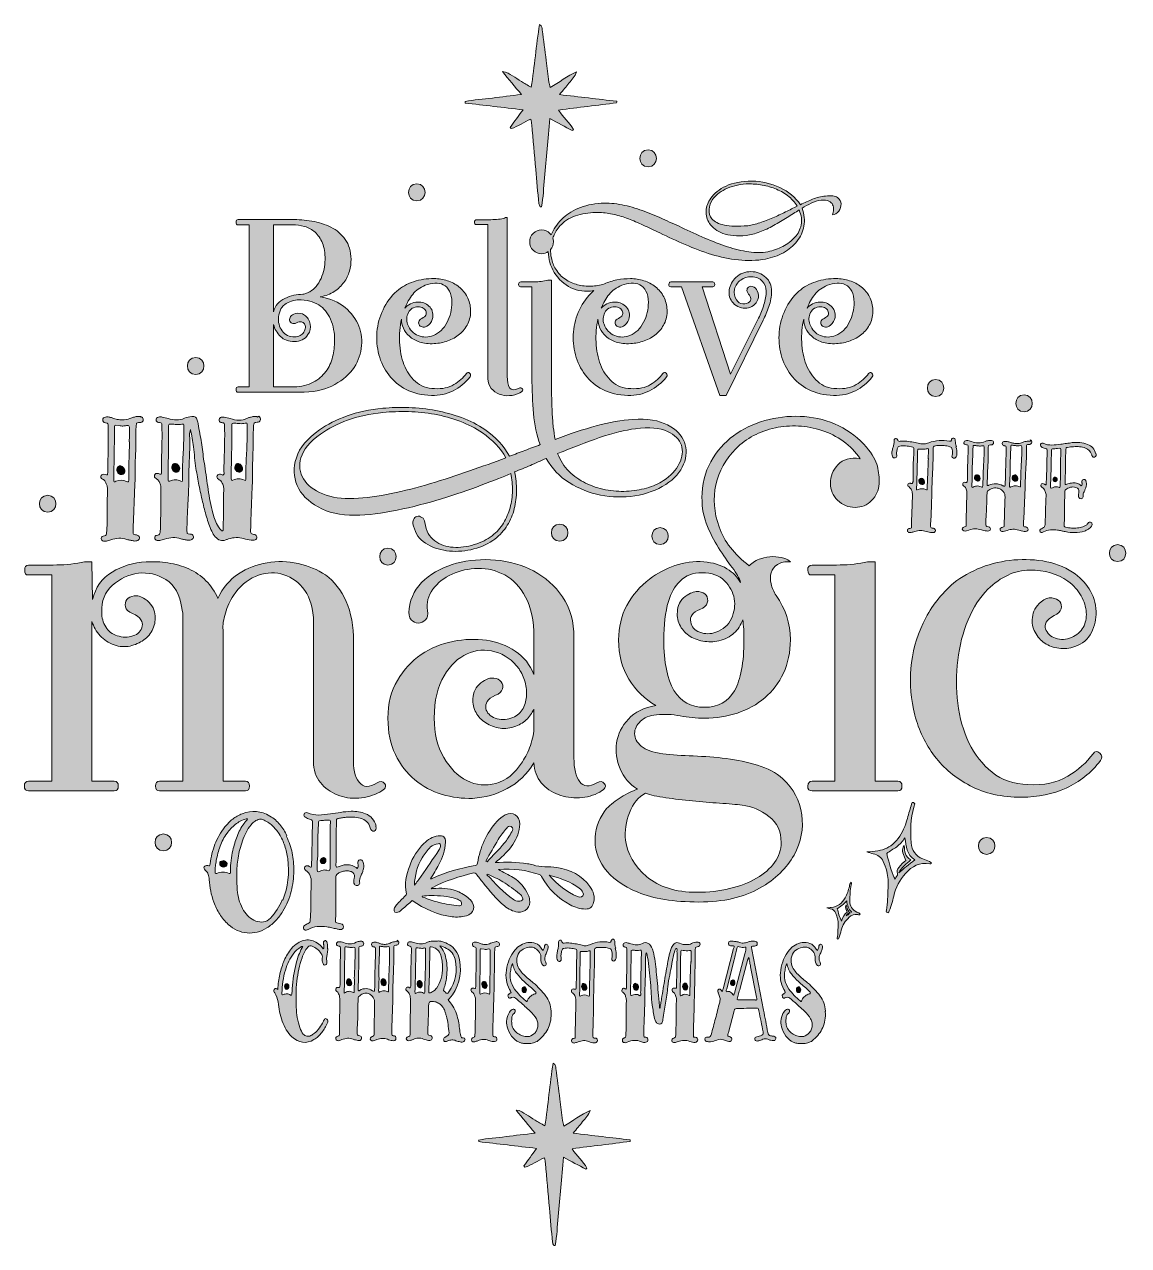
# Model space of a CAD drawing. Header units: inches. Extents: x 95 to 987, y -1033 to -47.
import ezdxf

# ---------------------------------------------------------------- set-up
doc = ezdxf.new("R2010")
doc.units = ezdxf.units.IN
doc.header["$MEASUREMENT"] = 0
doc.layers.add('Layer 1', color=7, linetype='Continuous')

# ---------------------------------------------------------------- blocks, each defined once
blk = doc.blocks.new('block 2')
at = {"layer": 'Layer 1', "true_color": 0x71020c}
h = blk.add_hatch(color=16, dxfattribs=at)
h.dxf.hatch_style = 2
edge = h.paths.add_edge_path()
edge.add_spline(control_points=[(497.9, -115.93), (494.19, -121.01), (490.85, -125.56), (487.52, -130.11), (487.79, -130.44), (488.07, -130.76), (488.34, -131.09), (493.97, -129.57), (498.58, -125.56), (504.27, -123.62), (504.55, -125.2), (504.9, -126.57), (505.02, -127.96), (506.09, -139.99), (507.11, -152.03), (508.17, -164.06), (508.98, -173.28), (509.82, -182.5), (510.71, -191.71), (510.8, -192.63), (511.33, -193.5), (511.66, -194.39), (512.04, -194.36), (512.41, -194.33), (512.78, -194.3), (514.52, -186.62), (514.39, -178.67), (515.29, -170.87), (516.19, -163.08), (516.73, -155.25), (517.42, -147.43), (518.13, -139.53), (518.82, -131.63), (519.57, -123.1), (526.02, -126.53), (531.86, -129.63), (537.7, -132.74), (537.99, -132.43), (538.27, -132.12), (538.56, -131.81), (535.41, -126.28), (530.17, -122.18), (526.68, -116.14), (542.64, -114.15), (558.1, -112.23), (573.55, -110.3), (573.56, -109.89), (573.56, -109.47), (573.57, -109.05), (558.45, -107.29), (543.33, -105.54), (527.39, -103.68), (530.31, -100.11), (532.74, -97.28), (535.01, -94.32), (537.21, -91.46), (540.14, -89.08), (541.15, -85.2), (533.74, -88.82), (527.12, -93.67), (519.76, -97.92), (519.37, -96.17), (518.98, -94.85), (518.81, -93.51), (518.05, -87.75), (517.36, -81.99), (516.64, -76.23), (515.6, -67.98), (514.6, -59.73), (513.49, -51.49), (513.3, -50.13), (513.5, -48.41), (511.29, -47.02), (508.41, -64.06), (507.3, -80.81), (504.48, -97.8), (501.41, -95.95), (498.99, -94.52), (496.59, -93.05), (494.18, -91.58), (491.85, -89.96), (489.36, -88.65), (487.03, -87.42), (485.16, -85.07), (481.26, -85.09), (486.52, -91.42), (491.28, -97.15), (496.67, -103.63), (488.28, -104.62), (480.72, -105.43), (473.18, -106.44), (465.81, -107.43), (458.31, -107.67), (451.05, -109.36), (451.07, -109.73), (451.08, -110.1), (451.1, -110.47), (466.45, -112.26), (481.79, -114.05), (497.9, -115.93)], knot_values=[0, 0, 0, 0, 1, 1, 1, 2, 2, 2, 3, 3, 3, 4, 4, 4, 5, 5, 5, 6, 6, 6, 7, 7, 7, 8, 8, 8, 9, 9, 9, 10, 10, 10, 11, 11, 11, 12, 12, 12, 13, 13, 13, 14, 14, 14, 15, 15, 15, 16, 16, 16, 17, 17, 17, 18, 18, 18, 19, 19, 19, 20, 20, 20, 21, 21, 21, 22, 22, 22, 23, 23, 23, 24, 24, 24, 25, 25, 25, 26, 26, 26, 27, 27, 27, 28, 28, 28, 29, 29, 29, 30, 30, 30, 31, 31, 31, 32, 32, 32, 33, 33, 33, 33], degree=3, periodic=1)
h = blk.add_hatch(color=16, dxfattribs=at)
h.dxf.hatch_style = 2
edge = h.paths.add_edge_path()
edge.add_spline(control_points=[(598.98, -162.01), (607.83, -162.01), (607.84, -148.27), (598.98, -148.27), (590.14, -148.27), (590.13, -162.01), (598.98, -162.01)], knot_values=[0, 0, 0, 0, 1, 1, 1, 2, 2, 2, 2], degree=3, periodic=1)
h = blk.add_hatch(color=16, dxfattribs=at)
h.dxf.hatch_style = 2
edge = h.paths.add_edge_path()
edge.add_spline(control_points=[(412.12, -189.49), (420.96, -189.49), (420.97, -175.75), (412.12, -175.75), (403.28, -175.75), (403.26, -189.49), (412.12, -189.49)], knot_values=[0, 0, 0, 0, 1, 1, 1, 2, 2, 2, 2], degree=3, periodic=1)
h = blk.add_hatch(color=16, dxfattribs=at)
h.dxf.hatch_style = 2
edge = h.paths.add_edge_path()
edge.add_spline(control_points=[(561.16, -191.42), (553.93, -191.88), (547.63, -193.27), (542.28, -195.61), (536.93, -197.95), (532.52, -200.92), (529.05, -204.54), (525.31, -208.38), (522.54, -212.54), (520.74, -217.02), (520.42, -216.58), (520.08, -216.14), (519.67, -215.73), (517.79, -213.85), (515.56, -212.9), (513, -212.9), (510.29, -212.9), (507.99, -213.85), (506.11, -215.73), (504.22, -217.62), (503.28, -219.91), (503.28, -222.63), (503.28, -225.19), (504.22, -227.41), (506.11, -229.3), (507.99, -231.18), (510.29, -232.12), (513, -232.12), (514.96, -232.12), (516.72, -231.56), (518.28, -230.46), (518.36, -236.44), (519.97, -242.04), (523.18, -247.27), (526.64, -252.85), (531.13, -256.96), (536.63, -259.59), (542.13, -262.23), (548.27, -263.02), (555.06, -261.97), (555.06, -261.97), (554.6, -262.42), (554.6, -262.42), (549.93, -266.64), (546.24, -271.62), (543.53, -277.34), (540.81, -283.07), (539.19, -289.06), (538.66, -295.32), (538.13, -301.57), (538.66, -307.72), (540.25, -313.74), (541.83, -319.78), (544.46, -325.2), (548.16, -330.02), (551.85, -334.85), (556.56, -338.77), (562.29, -341.78), (568.02, -344.8), (574.8, -346.38), (582.64, -346.53), (589.12, -346.68), (594.96, -345.43), (600.16, -342.8), (605.36, -340.16), (609.92, -336.43), (613.84, -331.61), (614.6, -330.55), (614.48, -329.57), (613.5, -328.67), (612.52, -327.76), (611.66, -327.84), (610.9, -328.89), (608.34, -332.36), (604.99, -335.34), (600.84, -337.82), (596.69, -340.31), (591.46, -341.41), (585.13, -341.1), (578.95, -340.95), (573.82, -339.03), (569.75, -335.34), (565.68, -331.65), (562.59, -327.08), (560.48, -321.66), (558.37, -316.23), (557.17, -310.24), (556.87, -303.68), (556.56, -297.13), (557.09, -290.91), (558.45, -285.03), (558.45, -287.44), (558.97, -289.86), (560.03, -292.27), (561.08, -294.68), (562.7, -296.87), (564.89, -298.82), (567.07, -300.78), (569.83, -302.33), (573.14, -303.46), (576.46, -304.59), (580.38, -305), (584.9, -304.7), (588.67, -304.55), (592.32, -303.83), (595.87, -302.55), (599.41, -301.27), (602.57, -299.46), (605.36, -297.13), (608.15, -294.79), (610.37, -291.97), (612.03, -288.65), (613.69, -285.33), (614.44, -281.64), (614.3, -277.57), (614.14, -273.65), (613.24, -270.11), (611.58, -266.94), (609.92, -263.78), (607.7, -261.1), (604.91, -258.91), (602.12, -256.73), (598.99, -255.07), (595.53, -253.94), (592.06, -252.81), (588.44, -252.24), (584.68, -252.24), (581.06, -252.24), (577.44, -252.58), (573.82, -253.26), (570.21, -253.94), (566.81, -255.04), (563.65, -256.54), (560.18, -257.6), (556.6, -258.2), (552.91, -258.35), (549.21, -258.5), (545.6, -258.12), (542.05, -257.22), (538.51, -256.31), (535.2, -254.85), (532.11, -252.81), (529.02, -250.78), (526.42, -248.03), (524.31, -244.56), (522.65, -241.84), (521.48, -238.83), (520.8, -235.51), (520.33, -233.22), (520.15, -230.93), (520.22, -228.64), (521.71, -226.9), (522.5, -224.9), (522.5, -222.63), (522.5, -221.52), (522.3, -220.5), (521.99, -219.53), (522.42, -218.32), (522.92, -217.13), (523.52, -215.96), (525.1, -212.87), (527.25, -210.04), (529.96, -207.48), (533.88, -204.01), (538.62, -201.68), (544.2, -200.47), (549.78, -199.26), (554.98, -198.74), (559.8, -198.88), (563.88, -199.04), (567.79, -199.56), (571.56, -200.47), (575.33, -201.37), (579.14, -202.54), (582.98, -203.97), (586.82, -205.41), (590.82, -207.1), (594.96, -209.06), (599.11, -211.02), (603.59, -213.13), (608.42, -215.39), (615.05, -218.56), (621.87, -221.69), (628.88, -224.77), (635.89, -227.87), (642.97, -230.5), (650.13, -232.69), (657.29, -234.87), (664.52, -236.38), (671.84, -237.21), (679.15, -238.04), (686.5, -237.77), (693.88, -236.42), (699, -235.51), (703.79, -233.82), (708.24, -231.33), (712.69, -228.84), (716.34, -225.79), (719.21, -222.17), (722.07, -218.56), (723.95, -214.45), (724.86, -209.85), (725.76, -205.26), (725.23, -200.47), (723.27, -195.49), (725.54, -193.99), (727.98, -192.59), (730.63, -191.31), (733.26, -190.03), (735.94, -189.24), (738.65, -188.94), (741.37, -188.79), (743.47, -189.05), (744.98, -189.73), (746.49, -190.41), (747.51, -191.35), (748.03, -192.55), (748.56, -193.76), (748.79, -195.08), (748.71, -196.51), (748.63, -197.95), (748.37, -199.34), (747.92, -200.69), (749.88, -200.55), (751.54, -199.56), (752.89, -197.75), (754.25, -195.95), (754.89, -194.02), (754.82, -191.99), (754.74, -189.95), (753.76, -188.22), (751.88, -186.79), (749.99, -185.36), (746.79, -184.94), (742.27, -185.55), (738.5, -186), (735.03, -186.87), (731.87, -188.15), (728.7, -189.43), (725.38, -190.9), (721.92, -192.55), (718, -186.53), (712.46, -181.89), (705.3, -178.65), (698.14, -175.41), (690.72, -173.71), (683.03, -173.56), (674.44, -173.56), (667.39, -174.88), (661.89, -177.52), (656.39, -180.16), (652.28, -183.44), (649.57, -187.35), (647.31, -190.52), (646.06, -193.95), (645.84, -197.64), (645.61, -201.34), (646.55, -204.69), (648.66, -207.7), (650.92, -211.17), (654.5, -213.85), (659.4, -215.73), (664.3, -217.62), (670.59, -218.18), (678.28, -217.43), (681.75, -216.97), (685.37, -216.03), (689.13, -214.6), (692.9, -213.17), (696.63, -211.43), (700.33, -209.4), (704.02, -207.36), (707.64, -205.22), (711.18, -202.96), (714.72, -200.69), (718, -198.66), (721.02, -196.85), (722.82, -201.22), (723.35, -205.26), (722.6, -208.95), (721.84, -212.64), (720.15, -215.96), (717.51, -218.9), (714.87, -221.84), (711.63, -224.29), (707.79, -226.24), (703.94, -228.2), (699.91, -229.64), (695.69, -230.54), (690.86, -231.44), (685.7, -231.48), (680.2, -230.65), (674.7, -229.83), (668.97, -228.43), (663.02, -226.47), (657.06, -224.51), (650.96, -222.17), (644.71, -219.46), (638.45, -216.75), (632.16, -213.89), (625.83, -210.87), (620.85, -208.61), (615.73, -206.27), (610.45, -203.86), (605.17, -201.45), (599.82, -199.26), (594.4, -197.3), (588.97, -195.35), (583.47, -193.8), (577.89, -192.67), (572.32, -191.54), (566.74, -191.12), (561.16, -191.42)], knot_values=[0, 0, 0, 0, 1, 1, 1, 2, 2, 2, 3, 3, 3, 4, 4, 4, 5, 5, 5, 6, 6, 6, 7, 7, 7, 8, 8, 8, 9, 9, 9, 10, 10, 10, 11, 11, 11, 12, 12, 12, 13, 13, 13, 14, 14, 14, 15, 15, 15, 16, 16, 16, 17, 17, 17, 18, 18, 18, 19, 19, 19, 20, 20, 20, 21, 21, 21, 22, 22, 22, 23, 23, 23, 24, 24, 24, 25, 25, 25, 26, 26, 26, 27, 27, 27, 28, 28, 28, 29, 29, 29, 30, 30, 30, 31, 31, 31, 32, 32, 32, 33, 33, 33, 34, 34, 34, 35, 35, 35, 36, 36, 36, 37, 37, 37, 38, 38, 38, 39, 39, 39, 40, 40, 40, 41, 41, 41, 42, 42, 42, 43, 43, 43, 44, 44, 44, 45, 45, 45, 46, 46, 46, 47, 47, 47, 48, 48, 48, 49, 49, 49, 50, 50, 50, 51, 51, 51, 52, 52, 52, 53, 53, 53, 54, 54, 54, 55, 55, 55, 56, 56, 56, 57, 57, 57, 58, 58, 58, 59, 59, 59, 60, 60, 60, 61, 61, 61, 62, 62, 62, 63, 63, 63, 64, 64, 64, 65, 65, 65, 66, 66, 66, 67, 67, 67, 68, 68, 68, 69, 69, 69, 70, 70, 70, 71, 71, 71, 72, 72, 72, 73, 73, 73, 74, 74, 74, 75, 75, 75, 76, 76, 76, 77, 77, 77, 78, 78, 78, 79, 79, 79, 80, 80, 80, 81, 81, 81, 82, 82, 82, 83, 83, 83, 84, 84, 84, 85, 85, 85, 86, 86, 86, 87, 87, 87, 88, 88, 88, 89, 89, 89, 90, 90, 90, 91, 91, 91, 92, 92, 92, 93, 93, 93, 94, 94, 94, 95, 95, 95, 96, 96, 96, 97, 97, 97, 98, 98, 98, 99, 99, 99, 100, 100, 100, 101, 101, 101, 102, 102, 102, 103, 103, 103, 104, 104, 104, 104], degree=3, periodic=1)
edge = h.paths.add_edge_path()
edge.add_spline(control_points=[(567.49, -265.02), (570.05, -261.78), (573.44, -259.33), (577.67, -257.67), (580.23, -256.62), (582.79, -256.02), (585.35, -255.86), (587.91, -255.71), (590.21, -256.17), (592.25, -257.22), (594.29, -258.28), (595.94, -259.97), (597.22, -262.31), (598.5, -264.65), (599.15, -267.7), (599.15, -271.46), (599.15, -277.04), (597.86, -282.39), (595.3, -287.52), (592.74, -292.64), (589.04, -296.19), (584.22, -298.14), (580.15, -299.8), (576.08, -299.84), (572.01, -298.26), (567.94, -296.67), (565.08, -293.62), (563.42, -289.1), (562.21, -285.93), (562.4, -282.81), (563.99, -279.72), (565.57, -276.63), (568.24, -275.08), (572.01, -275.08), (573.52, -275.08), (574.88, -275.42), (576.08, -276.1), (577.29, -276.78), (578.04, -277.79), (578.35, -279.15), (578.65, -280.06), (578.57, -280.96), (578.12, -281.86), (577.67, -282.77), (576.61, -283.6), (574.95, -284.35), (573.44, -285.11), (572.58, -286.05), (572.35, -287.18), (572.13, -288.31), (572.35, -289.25), (573.03, -290), (573.71, -290.76), (574.69, -291.21), (575.97, -291.36), (577.25, -291.51), (578.65, -290.99), (580.15, -289.78), (582.26, -287.97), (583.47, -285.93), (583.77, -283.67), (584.22, -279.76), (583.17, -276.66), (580.6, -274.4), (578.04, -272.14), (575.1, -271.09), (571.79, -271.24), (567.11, -271.39), (563.57, -273.05), (561.16, -276.21), (562.82, -271.99), (564.93, -268.26), (567.49, -265.02)], knot_values=[0, 0, 0, 0, 1, 1, 1, 2, 2, 2, 3, 3, 3, 4, 4, 4, 5, 5, 5, 6, 6, 6, 7, 7, 7, 8, 8, 8, 9, 9, 9, 10, 10, 10, 11, 11, 11, 12, 12, 12, 13, 13, 13, 14, 14, 14, 15, 15, 15, 16, 16, 16, 17, 17, 17, 18, 18, 18, 19, 19, 19, 20, 20, 20, 21, 21, 21, 22, 22, 22, 23, 23, 23, 24, 24, 24, 24], degree=3, periodic=1)
edge = h.paths.add_edge_path()
edge.add_spline(control_points=[(709.94, -198.43), (706.62, -200.09), (703.19, -201.68), (699.65, -203.18), (696.11, -204.69), (692.64, -206.01), (689.25, -207.14), (685.86, -208.27), (682.58, -209.06), (679.41, -209.51), (671.72, -210.27), (665.47, -210.12), (660.65, -209.06), (655.82, -208.01), (652.43, -206.35), (650.47, -204.09), (648.81, -201.98), (648.06, -199.41), (648.21, -196.4), (648.36, -193.38), (649.26, -190.75), (650.92, -188.48), (653.03, -185.32), (656.5, -182.53), (661.32, -180.12), (666.15, -177.71), (671.72, -176.28), (678.06, -175.82), (681.82, -175.67), (685.7, -175.9), (689.7, -176.5), (693.69, -177.11), (697.57, -178.12), (701.34, -179.55), (705.11, -180.99), (708.54, -182.87), (711.63, -185.21), (714.72, -187.55), (717.32, -190.37), (719.43, -193.69), (716.42, -195.19), (713.25, -196.78), (709.94, -198.43)], knot_values=[0, 0, 0, 0, 1, 1, 1, 2, 2, 2, 3, 3, 3, 4, 4, 4, 5, 5, 5, 6, 6, 6, 7, 7, 7, 8, 8, 8, 9, 9, 9, 10, 10, 10, 11, 11, 11, 12, 12, 12, 13, 13, 13, 14, 14, 14, 14], degree=3, periodic=1)
h = blk.add_hatch(color=16, dxfattribs=at)
h.dxf.hatch_style = 2
edge = h.paths.add_edge_path()
edge.add_spline(control_points=[(267.91, -339.75), (266.71, -339.75), (266.1, -340.46), (266.1, -341.89), (266.1, -343.33), (266.71, -344.04), (267.91, -344.04), (267.91, -344.04), (317.43, -344.04), (317.43, -344.04), (327.68, -344.04), (336.34, -342.35), (343.43, -338.96), (350.51, -335.56), (356.05, -331.23), (360.05, -325.95), (364.04, -320.68), (366.45, -314.91), (367.29, -308.66), (368.11, -302.4), (367.43, -296.41), (365.25, -290.68), (363.06, -284.96), (359.37, -279.91), (354.17, -275.53), (348.97, -271.16), (342.3, -268.3), (334.16, -266.94), (338.53, -266.19), (342.3, -264.76), (345.46, -262.65), (348.63, -260.54), (351.23, -258.09), (353.27, -255.3), (355.3, -252.51), (356.77, -249.5), (357.68, -246.25), (358.58, -243.01), (359.03, -239.81), (359.03, -236.64), (358.88, -230.17), (357.3, -224.81), (354.28, -220.59), (351.27, -216.37), (347.42, -213.09), (342.75, -210.76), (338.08, -208.42), (332.95, -206.8), (327.38, -205.89), (321.8, -204.99), (316.45, -204.54), (311.32, -204.54), (311.32, -204.54), (267.91, -204.54), (267.91, -204.54), (266.71, -204.54), (266.1, -205.26), (266.1, -206.69), (266.1, -208.12), (266.71, -208.83), (267.91, -208.83), (267.91, -208.83), (276.73, -208.83), (276.73, -208.83), (276.73, -208.83), (276.73, -339.75), (276.73, -339.75), (276.73, -339.75), (267.91, -339.75), (267.91, -339.75)], knot_values=[0, 0, 0, 0, 1, 1, 1, 2, 2, 2, 3, 3, 3, 4, 4, 4, 5, 5, 5, 6, 6, 6, 7, 7, 7, 8, 8, 8, 9, 9, 9, 10, 10, 10, 11, 11, 11, 12, 12, 12, 13, 13, 13, 14, 14, 14, 15, 15, 15, 16, 16, 16, 17, 17, 17, 18, 18, 18, 19, 19, 19, 20, 20, 20, 21, 21, 21, 22, 22, 22, 23, 23, 23, 23], degree=3, periodic=1)
edge = h.paths.add_edge_path()
edge.add_spline(control_points=[(296.4, -208.83), (296.4, -208.83), (311.32, -208.83), (311.32, -208.83), (314.94, -208.83), (318.33, -209.29), (321.5, -210.19), (324.66, -211.1), (327.49, -212.64), (329.98, -214.83), (332.47, -217.01), (334.42, -219.91), (335.86, -223.53), (337.29, -227.15), (338, -231.6), (338, -236.87), (338, -242.15), (336.91, -247.24), (334.73, -252.13), (332.54, -257.03), (329.49, -260.61), (325.57, -262.87), (324.81, -263.32), (323.99, -263.74), (323.08, -264.12), (322.18, -264.49), (321.19, -264.76), (320.14, -264.91), (315.17, -264.91), (310.31, -266), (305.56, -268.19), (300.81, -270.37), (297.76, -274.03), (296.4, -279.15), (296.4, -279.15), (296.4, -208.83), (296.4, -208.83)], knot_values=[0, 0, 0, 0, 1, 1, 1, 2, 2, 2, 3, 3, 3, 4, 4, 4, 5, 5, 5, 6, 6, 6, 7, 7, 7, 8, 8, 8, 9, 9, 9, 10, 10, 10, 11, 11, 11, 12, 12, 12, 12], degree=3, periodic=1)
edge = h.paths.add_edge_path()
edge.add_spline(control_points=[(296.4, -289.33), (297.31, -292.94), (299.15, -296.15), (301.94, -298.93), (304.73, -301.73), (308.53, -303.12), (313.36, -303.12), (318.03, -303.12), (321.65, -301.23), (324.21, -297.47), (326.02, -294.9), (326.62, -292.08), (326.02, -288.99), (325.42, -285.9), (323.83, -283.45), (321.27, -281.64), (319.16, -280.28), (316.83, -279.91), (314.26, -280.51), (312.3, -280.96), (310.95, -281.75), (310.19, -282.88), (309.44, -284.01), (309.18, -285.07), (309.4, -286.05), (309.63, -287.03), (310.23, -287.78), (311.21, -288.31), (312.19, -288.84), (313.43, -288.72), (314.94, -287.97), (316.6, -287.22), (317.92, -286.95), (318.9, -287.18), (319.88, -287.4), (320.67, -287.9), (321.27, -288.65), (322.03, -289.55), (322.33, -290.61), (322.18, -291.81), (322.03, -293.02), (321.57, -294.23), (320.82, -295.43), (320.06, -296.64), (319.05, -297.58), (317.77, -298.26), (316.48, -298.93), (315.09, -299.27), (313.59, -299.27), (311.32, -299.43), (309.32, -299.05), (307.59, -298.14), (305.86, -297.24), (304.43, -296), (303.3, -294.41), (302.17, -292.83), (301.34, -291.06), (300.81, -289.1), (300.28, -287.14), (300.17, -285.18), (300.47, -283.22), (300.92, -278.25), (302.99, -274.63), (306.69, -272.37), (310.38, -270.11), (314.41, -269.13), (318.78, -269.43), (325.42, -269.88), (330.62, -271.54), (334.39, -274.4), (338.31, -277.42), (341.24, -281.64), (343.21, -287.06), (345.16, -292.49), (345.99, -298.14), (345.69, -304.02), (345.54, -308.4), (344.86, -312.73), (343.66, -317.02), (342.45, -321.32), (340.45, -325.16), (337.67, -328.55), (334.88, -331.95), (331.26, -334.66), (326.81, -336.69), (322.36, -338.73), (316.9, -339.75), (310.42, -339.75), (310.42, -339.75), (296.4, -339.75), (296.4, -339.75), (296.4, -339.75), (296.4, -289.33), (296.4, -289.33)], knot_values=[0, 0, 0, 0, 1, 1, 1, 2, 2, 2, 3, 3, 3, 4, 4, 4, 5, 5, 5, 6, 6, 6, 7, 7, 7, 8, 8, 8, 9, 9, 9, 10, 10, 10, 11, 11, 11, 12, 12, 12, 13, 13, 13, 14, 14, 14, 15, 15, 15, 16, 16, 16, 17, 17, 17, 18, 18, 18, 19, 19, 19, 20, 20, 20, 21, 21, 21, 22, 22, 22, 23, 23, 23, 24, 24, 24, 25, 25, 25, 26, 26, 26, 27, 27, 27, 28, 28, 28, 29, 29, 29, 30, 30, 30, 31, 31, 31, 31], degree=3, periodic=1)
h = blk.add_hatch(color=16, dxfattribs=at)
h.dxf.hatch_style = 2
edge = h.paths.add_edge_path()
edge.add_spline(control_points=[(483.63, -202.96), (482.74, -203.56), (481.37, -203.97), (479.51, -204.2), (477.65, -204.43), (475.65, -204.58), (473.49, -204.65), (471.34, -204.73), (469.09, -204.76), (466.76, -204.76), (464.43, -204.76), (462.28, -204.76), (460.32, -204.76), (459.27, -204.76), (458.74, -205.41), (458.74, -206.69), (458.74, -207.97), (459.19, -208.61), (460.1, -208.61), (460.1, -208.61), (469.37, -208.61), (469.37, -208.61), (469.37, -208.61), (469.37, -332.96), (469.37, -332.96), (469.52, -336.13), (470.48, -338.77), (472.26, -340.88), (474.04, -342.99), (476.2, -344.53), (478.73, -345.51), (481.25, -346.49), (484.02, -346.9), (487.02, -346.76), (490.02, -346.6), (492.8, -345.85), (495.37, -344.49), (497.48, -343.29), (498.16, -342.2), (497.4, -341.22), (496.65, -340.24), (495.6, -340.12), (494.24, -340.88), (490.77, -342.69), (488.4, -342.54), (487.12, -340.42), (485.83, -338.32), (485.19, -335.15), (485.19, -330.93), (485.19, -330.93), (485.19, -202.96), (485.19, -202.96), (485.19, -202.96), (483.63, -202.96), (483.63, -202.96)], knot_values=[0, 0, 0, 0, 1, 1, 1, 2, 2, 2, 3, 3, 3, 4, 4, 4, 5, 5, 5, 6, 6, 6, 7, 7, 7, 8, 8, 8, 9, 9, 9, 10, 10, 10, 11, 11, 11, 12, 12, 12, 13, 13, 13, 14, 14, 14, 15, 15, 15, 16, 16, 16, 17, 17, 17, 18, 18, 18, 18], degree=3, periodic=1)
h = blk.add_hatch(color=16, dxfattribs=at)
h.dxf.hatch_style = 2
edge = h.paths.add_edge_path()
edge.add_spline(control_points=[(627.64, -402.15), (630.2, -395.82), (630.42, -389.86), (628.31, -384.29), (626.2, -378.71), (621.68, -374.07), (614.75, -370.38), (607.81, -366.69), (598.39, -365.22), (586.49, -365.97), (577.44, -366.57), (567.64, -368.31), (557.09, -371.17), (546.54, -374.04), (535.46, -377.65), (523.86, -382.03), (523.25, -378.86), (522.76, -375.54), (522.39, -372.08), (522.01, -368.61), (521.71, -364.8), (521.48, -360.66), (521.26, -356.51), (521.1, -351.88), (521.03, -346.76), (520.95, -341.63), (520.92, -335.83), (520.92, -329.35), (520.92, -327.08), (520.92, -324.48), (520.92, -321.55), (520.92, -318.61), (520.92, -314.46), (520.92, -309.11), (520.92, -303.76), (520.92, -296.71), (520.92, -287.97), (520.92, -279.23), (520.92, -267.77), (520.92, -253.6), (520.92, -253.6), (517.98, -253.6), (517.98, -253.6), (514.51, -254.36), (510.89, -254.77), (507.12, -254.85), (503.35, -254.92), (499.66, -254.96), (496.05, -254.96), (494.84, -254.96), (494.27, -255.6), (494.35, -256.88), (494.43, -258.16), (494.92, -258.8), (495.82, -258.8), (495.82, -258.8), (505.09, -258.8), (505.09, -258.8), (505.09, -258.8), (505.09, -331.61), (505.09, -331.61), (505.24, -342.01), (505.65, -351.84), (506.33, -361.11), (507.01, -370.38), (508.86, -378.78), (511.87, -386.32), (507.65, -387.83), (503.51, -389.38), (499.44, -390.96), (495.37, -392.54), (491.22, -394.09), (487, -395.59), (482.48, -387.3), (475.85, -380.14), (467.11, -374.11), (461.38, -370.19), (455.12, -366.99), (448.34, -364.51), (441.56, -362.02), (434.59, -360.1), (427.42, -358.74), (420.27, -357.38), (413.03, -356.59), (405.72, -356.36), (398.41, -356.14), (391.36, -356.33), (384.58, -356.93), (373.88, -357.98), (364.27, -360.06), (355.75, -363.15), (347.24, -366.24), (339.81, -369.97), (333.48, -374.34), (323.68, -381.27), (317.46, -388.77), (314.83, -396.84), (312.19, -404.9), (312.42, -412.4), (315.5, -419.33), (318.59, -426.27), (324.21, -432.03), (332.35, -436.63), (340.49, -441.23), (350.36, -443.45), (361.97, -443.3), (372.67, -443.15), (384.13, -441.79), (396.34, -439.23), (408.54, -436.67), (420.41, -433.61), (431.95, -430.07), (443.48, -426.53), (454.18, -422.87), (464.05, -419.11), (473.93, -415.34), (481.95, -412.17), (488.13, -409.61), (489.04, -414.13), (489.45, -418.77), (489.37, -423.52), (489.3, -428.27), (488.66, -432.82), (487.45, -437.2), (486.25, -441.57), (484.48, -445.71), (482.14, -449.63), (479.8, -453.55), (476.75, -456.94), (472.98, -459.81), (469.06, -462.82), (464.2, -465.23), (458.4, -467.04), (452.6, -468.85), (446.95, -469.56), (441.44, -469.19), (435.94, -468.81), (431.01, -467.08), (426.63, -463.99), (422.26, -460.9), (419.62, -455.96), (418.72, -449.18), (418.42, -447.22), (417.59, -445.82), (416.23, -445), (414.87, -444.17), (413.56, -443.9), (412.27, -444.2), (411, -444.51), (410.01, -445.48), (409.34, -447.14), (408.66, -448.8), (408.92, -451.21), (410.13, -454.38), (412.09, -459.96), (415.71, -464.18), (420.98, -467.04), (426.26, -469.9), (432.14, -471.64), (438.62, -472.24), (445.1, -472.84), (451.62, -472.28), (458.17, -470.55), (464.73, -468.81), (470.42, -466.14), (475.25, -462.52), (479.31, -459.35), (482.63, -455.66), (485.19, -451.44), (487.76, -447.22), (489.64, -442.74), (490.85, -437.99), (492.05, -433.24), (492.65, -428.34), (492.65, -423.29), (492.65, -418.24), (492.13, -413.23), (491.07, -408.25), (495.44, -406.6), (499.7, -404.86), (503.84, -403.06), (507.99, -401.25), (512.25, -399.36), (516.62, -397.4), (521.14, -405.54), (527.32, -412.06), (535.16, -416.96), (543, -421.86), (551.48, -425.21), (560.6, -427.02), (569.71, -428.83), (578.95, -429.02), (588.3, -427.59), (597.64, -426.15), (605.93, -423.1), (613.17, -418.43), (620.25, -413.91), (625.07, -408.48), (627.64, -402.15)], knot_values=[0, 0, 0, 0, 1, 1, 1, 2, 2, 2, 3, 3, 3, 4, 4, 4, 5, 5, 5, 6, 6, 6, 7, 7, 7, 8, 8, 8, 9, 9, 9, 10, 10, 10, 11, 11, 11, 12, 12, 12, 13, 13, 13, 14, 14, 14, 15, 15, 15, 16, 16, 16, 17, 17, 17, 18, 18, 18, 19, 19, 19, 20, 20, 20, 21, 21, 21, 22, 22, 22, 23, 23, 23, 24, 24, 24, 25, 25, 25, 26, 26, 26, 27, 27, 27, 28, 28, 28, 29, 29, 29, 30, 30, 30, 31, 31, 31, 32, 32, 32, 33, 33, 33, 34, 34, 34, 35, 35, 35, 36, 36, 36, 37, 37, 37, 38, 38, 38, 39, 39, 39, 40, 40, 40, 41, 41, 41, 42, 42, 42, 43, 43, 43, 44, 44, 44, 45, 45, 45, 46, 46, 46, 47, 47, 47, 48, 48, 48, 49, 49, 49, 50, 50, 50, 51, 51, 51, 52, 52, 52, 53, 53, 53, 54, 54, 54, 55, 55, 55, 56, 56, 56, 57, 57, 57, 58, 58, 58, 59, 59, 59, 60, 60, 60, 61, 61, 61, 62, 62, 62, 63, 63, 63, 64, 64, 64, 65, 65, 65, 66, 66, 66, 66], degree=3, periodic=1)
edge = h.paths.add_edge_path()
edge.add_spline(control_points=[(454.56, -407.58), (444.23, -411.19), (433.75, -414.59), (423.13, -417.75), (412.5, -420.92), (401.95, -423.59), (391.47, -425.78), (381, -427.96), (370.94, -429.28), (361.29, -429.73), (351.79, -430.19), (343.43, -428.94), (336.19, -426), (328.96, -423.06), (323.76, -419.07), (320.59, -414.02), (317.43, -408.97), (316.75, -403.24), (318.56, -396.84), (320.36, -390.43), (325.64, -384.06), (334.38, -377.73), (340.56, -373.36), (347.84, -369.63), (356.2, -366.54), (364.57, -363.45), (374.1, -361.37), (384.8, -360.32), (391.44, -359.72), (398.29, -359.49), (405.38, -359.64), (412.47, -359.79), (419.51, -360.51), (426.52, -361.79), (433.53, -363.07), (440.35, -364.96), (446.98, -367.44), (453.62, -369.93), (459.64, -373.06), (465.07, -376.83), (473.36, -382.4), (479.69, -389.11), (484.06, -396.95), (474.72, -400.42), (464.88, -403.96), (454.56, -407.58)], knot_values=[0, 0, 0, 0, 1, 1, 1, 2, 2, 2, 3, 3, 3, 4, 4, 4, 5, 5, 5, 6, 6, 6, 7, 7, 7, 8, 8, 8, 9, 9, 9, 10, 10, 10, 11, 11, 11, 12, 12, 12, 13, 13, 13, 14, 14, 14, 15, 15, 15, 15], degree=3, periodic=1)
edge = h.paths.add_edge_path()
edge.add_spline(control_points=[(611.36, -415.26), (607.44, -417.83), (602.88, -419.86), (597.68, -421.37), (592.48, -422.87), (587.09, -423.74), (581.51, -423.97), (575.93, -424.2), (570.28, -423.78), (564.55, -422.73), (558.82, -421.67), (553.48, -419.9), (548.5, -417.41), (543.53, -414.93), (539.04, -411.72), (535.05, -407.8), (531.05, -403.88), (528, -399.13), (525.89, -393.56), (537.65, -388.73), (548.95, -384.44), (559.81, -380.67), (570.66, -376.9), (580.3, -374.49), (588.75, -373.44), (599.9, -372.08), (608.49, -372.79), (614.52, -375.58), (620.55, -378.37), (624.32, -382.06), (625.83, -386.66), (627.33, -391.26), (626.77, -396.23), (624.13, -401.58), (621.49, -406.93), (617.24, -411.49), (611.36, -415.26)], knot_values=[0, 0, 0, 0, 1, 1, 1, 2, 2, 2, 3, 3, 3, 4, 4, 4, 5, 5, 5, 6, 6, 6, 7, 7, 7, 8, 8, 8, 9, 9, 9, 10, 10, 10, 11, 11, 11, 12, 12, 12, 12], degree=3, periodic=1)
h = blk.add_hatch(color=16, dxfattribs=at)
h.dxf.hatch_style = 2
edge = h.paths.add_edge_path()
edge.add_spline(control_points=[(389.44, -330.02), (393.13, -334.85), (397.84, -338.77), (403.57, -341.78), (409.3, -344.8), (416.08, -346.38), (423.92, -346.53), (430.4, -346.68), (436.24, -345.43), (441.45, -342.8), (446.65, -340.16), (451.2, -336.43), (455.12, -331.61), (455.88, -330.55), (455.76, -329.57), (454.79, -328.67), (453.8, -327.76), (452.94, -327.84), (452.18, -328.89), (449.62, -332.36), (446.27, -335.34), (442.12, -337.82), (437.98, -340.31), (432.74, -341.41), (426.41, -341.1), (420.23, -340.95), (415.11, -339.03), (411.03, -335.34), (406.97, -331.65), (403.87, -327.08), (401.76, -321.66), (399.65, -316.23), (398.45, -310.24), (398.15, -303.68), (397.84, -297.13), (398.37, -290.91), (399.73, -285.03), (399.73, -287.44), (400.26, -289.86), (401.31, -292.27), (402.37, -294.68), (403.99, -296.87), (406.17, -298.82), (408.36, -300.78), (411.11, -302.33), (414.43, -303.46), (417.74, -304.59), (421.66, -305), (426.18, -304.7), (429.95, -304.55), (433.61, -303.83), (437.15, -302.55), (440.69, -301.27), (443.85, -299.46), (446.65, -297.13), (449.43, -294.79), (451.66, -291.97), (453.31, -288.65), (454.97, -285.33), (455.72, -281.64), (455.58, -277.57), (455.42, -273.65), (454.52, -270.11), (452.86, -266.94), (451.2, -263.78), (448.98, -261.1), (446.19, -258.91), (443.4, -256.73), (440.27, -255.07), (436.81, -253.94), (433.34, -252.81), (429.72, -252.24), (425.96, -252.24), (420.38, -252.1), (414.91, -252.92), (409.57, -254.73), (404.21, -256.54), (399.65, -259.11), (395.89, -262.42), (391.21, -266.64), (387.52, -271.62), (384.81, -277.34), (382.09, -283.07), (380.47, -289.06), (379.95, -295.32), (379.42, -301.57), (379.95, -307.72), (381.53, -313.74), (383.11, -319.78), (385.75, -325.2), (389.44, -330.02)], knot_values=[0, 0, 0, 0, 1, 1, 1, 2, 2, 2, 3, 3, 3, 4, 4, 4, 5, 5, 5, 6, 6, 6, 7, 7, 7, 8, 8, 8, 9, 9, 9, 10, 10, 10, 11, 11, 11, 12, 12, 12, 13, 13, 13, 14, 14, 14, 15, 15, 15, 16, 16, 16, 17, 17, 17, 18, 18, 18, 19, 19, 19, 20, 20, 20, 21, 21, 21, 22, 22, 22, 23, 23, 23, 24, 24, 24, 25, 25, 25, 26, 26, 26, 27, 27, 27, 28, 28, 28, 29, 29, 29, 30, 30, 30, 30], degree=3, periodic=1)
edge = h.paths.add_edge_path()
edge.add_spline(control_points=[(408.77, -265.02), (411.33, -261.78), (414.73, -259.33), (418.95, -257.67), (421.51, -256.62), (424.07, -256.02), (426.64, -255.86), (429.2, -255.71), (431.5, -256.17), (433.53, -257.22), (435.57, -258.28), (437.22, -259.97), (438.51, -262.31), (439.78, -264.65), (440.43, -267.7), (440.43, -271.46), (440.43, -277.04), (439.15, -282.39), (436.59, -287.52), (434.02, -292.64), (430.33, -296.19), (425.5, -298.14), (421.44, -299.8), (417.36, -299.84), (413.3, -298.26), (409.23, -296.67), (406.36, -293.62), (404.7, -289.1), (403.5, -285.93), (403.69, -282.81), (405.27, -279.72), (406.85, -276.63), (409.53, -275.08), (413.3, -275.08), (414.8, -275.08), (416.16, -275.42), (417.36, -276.1), (418.57, -276.78), (419.32, -277.79), (419.63, -279.15), (419.93, -280.06), (419.85, -280.96), (419.4, -281.86), (418.95, -282.77), (417.89, -283.6), (416.24, -284.35), (414.73, -285.11), (413.86, -286.05), (413.63, -287.18), (413.41, -288.31), (413.63, -289.25), (414.31, -290), (414.99, -290.76), (415.97, -291.21), (417.25, -291.36), (418.53, -291.51), (419.93, -290.99), (421.44, -289.78), (423.55, -287.97), (424.75, -285.93), (425.05, -283.67), (425.5, -279.76), (424.45, -276.66), (421.89, -274.4), (419.32, -272.14), (416.38, -271.09), (413.07, -271.24), (408.4, -271.39), (404.85, -273.05), (402.44, -276.21), (404.1, -271.99), (406.21, -268.26), (408.77, -265.02)], knot_values=[0, 0, 0, 0, 1, 1, 1, 2, 2, 2, 3, 3, 3, 4, 4, 4, 5, 5, 5, 6, 6, 6, 7, 7, 7, 8, 8, 8, 9, 9, 9, 10, 10, 10, 11, 11, 11, 12, 12, 12, 13, 13, 13, 14, 14, 14, 15, 15, 15, 16, 16, 16, 17, 17, 17, 18, 18, 18, 19, 19, 19, 20, 20, 20, 21, 21, 21, 22, 22, 22, 23, 23, 23, 24, 24, 24, 24], degree=3, periodic=1)
h = blk.add_hatch(color=16, dxfattribs=at)
h.dxf.hatch_style = 2
edge = h.paths.add_edge_path()
edge.add_spline(control_points=[(662, -346.53), (662, -346.53), (691.85, -285.93), (691.85, -285.93), (693.51, -282.47), (695.05, -278.74), (696.48, -274.74), (697.91, -270.75), (698.63, -266.64), (698.63, -262.42), (698.63, -257.75), (697.12, -254.05), (694.11, -251.34), (690.79, -248.18), (686.76, -246.59), (682.01, -246.59), (677.26, -246.59), (673.23, -248.18), (669.92, -251.34), (666.9, -254.05), (665.09, -257.41), (664.49, -261.4), (663.89, -265.4), (664.94, -268.9), (667.65, -271.92), (669.16, -273.58), (670.89, -274.74), (672.85, -275.42), (674.81, -276.1), (676.77, -276.32), (678.73, -276.1), (680.69, -275.87), (682.46, -275.16), (684.05, -273.95), (685.63, -272.75), (686.8, -271.16), (687.55, -269.2), (688.45, -267.09), (688.3, -264.76), (687.1, -262.19), (686.19, -260.39), (685.1, -259.25), (683.82, -258.8), (682.54, -258.35), (681.45, -258.35), (680.54, -258.8), (679.64, -259.25), (679.07, -260.01), (678.85, -261.06), (678.62, -262.12), (679.03, -263.32), (680.09, -264.68), (681.29, -266.04), (681.9, -267.25), (681.9, -268.3), (681.9, -269.35), (681.52, -270.26), (680.77, -271.01), (679.56, -272.37), (677.83, -272.93), (675.57, -272.71), (673.31, -272.48), (671.57, -271.39), (670.37, -269.43), (668.56, -266.72), (668.03, -263.85), (668.78, -260.84), (669.54, -257.82), (671.19, -255.34), (673.76, -253.38), (676.17, -251.57), (679.11, -250.7), (682.58, -250.78), (686.04, -250.85), (688.91, -252.02), (691.17, -254.28), (693.28, -256.39), (694.33, -259.11), (694.33, -262.42), (694.33, -266.04), (693.73, -269.65), (692.53, -273.27), (691.32, -276.89), (689.89, -280.51), (688.23, -284.12), (688.23, -284.12), (665.62, -329.35), (665.62, -329.35), (665.62, -329.35), (642.56, -258.8), (642.56, -258.8), (642.56, -258.8), (651.15, -258.8), (651.15, -258.8), (652.2, -258.8), (652.73, -258.16), (652.73, -256.88), (652.73, -255.6), (652.2, -254.96), (651.15, -254.96), (651.15, -254.96), (617.23, -254.96), (617.23, -254.96), (616.33, -254.96), (615.84, -255.6), (615.76, -256.88), (615.69, -258.16), (616.18, -258.8), (617.23, -258.8), (617.23, -258.8), (625.83, -258.8), (625.83, -258.8), (625.83, -258.8), (656.8, -346.53), (656.8, -346.53), (656.8, -346.53), (662, -346.53), (662, -346.53)], knot_values=[0, 0, 0, 0, 1, 1, 1, 2, 2, 2, 3, 3, 3, 4, 4, 4, 5, 5, 5, 6, 6, 6, 7, 7, 7, 8, 8, 8, 9, 9, 9, 10, 10, 10, 11, 11, 11, 12, 12, 12, 13, 13, 13, 14, 14, 14, 15, 15, 15, 16, 16, 16, 17, 17, 17, 18, 18, 18, 19, 19, 19, 20, 20, 20, 21, 21, 21, 22, 22, 22, 23, 23, 23, 24, 24, 24, 25, 25, 25, 26, 26, 26, 27, 27, 27, 28, 28, 28, 29, 29, 29, 30, 30, 30, 31, 31, 31, 32, 32, 32, 33, 33, 33, 34, 34, 34, 35, 35, 35, 36, 36, 36, 37, 37, 37, 38, 38, 38, 39, 39, 39, 39], degree=3, periodic=1)
h = blk.add_hatch(color=16, dxfattribs=at)
h.dxf.hatch_style = 2
edge = h.paths.add_edge_path()
edge.add_spline(control_points=[(734.47, -254.73), (729.11, -256.54), (724.55, -259.11), (720.79, -262.42), (716.11, -266.64), (712.42, -271.62), (709.71, -277.34), (707, -283.07), (705.37, -289.06), (704.85, -295.32), (704.32, -301.57), (704.85, -307.72), (706.43, -313.74), (708.01, -319.78), (710.65, -325.2), (714.34, -330.02), (718.04, -334.85), (722.75, -338.77), (728.48, -341.78), (734.2, -344.8), (740.98, -346.38), (748.83, -346.53), (755.3, -346.68), (761.15, -345.43), (766.35, -342.8), (771.55, -340.16), (776.1, -336.43), (780.03, -331.61), (780.78, -330.55), (780.67, -329.57), (779.69, -328.67), (778.71, -327.76), (777.84, -327.84), (777.09, -328.89), (774.52, -332.36), (771.17, -335.34), (767.03, -337.82), (762.88, -340.31), (757.64, -341.41), (751.31, -341.1), (745.13, -340.95), (740.01, -339.03), (735.94, -335.34), (731.87, -331.65), (728.78, -327.08), (726.67, -321.66), (724.55, -316.23), (723.35, -310.24), (723.05, -303.68), (722.75, -297.13), (723.27, -290.91), (724.63, -285.03), (724.63, -287.44), (725.16, -289.86), (726.21, -292.27), (727.27, -294.68), (728.89, -296.87), (731.08, -298.82), (733.26, -300.78), (736.01, -302.33), (739.33, -303.46), (742.64, -304.59), (746.56, -305), (751.09, -304.7), (754.85, -304.55), (758.51, -303.83), (762.05, -302.55), (765.59, -301.27), (768.76, -299.46), (771.55, -297.13), (774.34, -294.79), (776.56, -291.97), (778.22, -288.65), (779.88, -285.33), (780.63, -281.64), (780.48, -277.57), (780.33, -273.65), (779.42, -270.11), (777.77, -266.94), (776.1, -263.78), (773.88, -261.1), (771.09, -258.91), (768.3, -256.73), (765.18, -255.07), (761.71, -253.94), (758.24, -252.81), (754.62, -252.24), (750.86, -252.24), (745.28, -252.1), (739.82, -252.92), (734.47, -254.73)], knot_values=[0, 0, 0, 0, 1, 1, 1, 2, 2, 2, 3, 3, 3, 4, 4, 4, 5, 5, 5, 6, 6, 6, 7, 7, 7, 8, 8, 8, 9, 9, 9, 10, 10, 10, 11, 11, 11, 12, 12, 12, 13, 13, 13, 14, 14, 14, 15, 15, 15, 16, 16, 16, 17, 17, 17, 18, 18, 18, 19, 19, 19, 20, 20, 20, 21, 21, 21, 22, 22, 22, 23, 23, 23, 24, 24, 24, 25, 25, 25, 26, 26, 26, 27, 27, 27, 28, 28, 28, 29, 29, 29, 30, 30, 30, 30], degree=3, periodic=1)
edge = h.paths.add_edge_path()
edge.add_spline(control_points=[(758.43, -257.22), (760.47, -258.28), (762.13, -259.97), (763.41, -262.31), (764.69, -264.65), (765.33, -267.7), (765.33, -271.46), (765.33, -277.04), (764.05, -282.39), (761.49, -287.52), (758.92, -292.64), (755.23, -296.19), (750.41, -298.14), (746.34, -299.8), (742.27, -299.84), (738.2, -298.26), (734.13, -296.67), (731.26, -293.62), (729.61, -289.1), (728.4, -285.93), (728.59, -282.81), (730.17, -279.72), (731.75, -276.63), (734.43, -275.08), (738.2, -275.08), (739.7, -275.08), (741.06, -275.42), (742.27, -276.1), (743.47, -276.78), (744.23, -277.79), (744.53, -279.15), (744.83, -280.06), (744.75, -280.96), (744.3, -281.86), (743.85, -282.77), (742.8, -283.6), (741.14, -284.35), (739.63, -285.11), (738.76, -286.05), (738.54, -287.18), (738.31, -288.31), (738.54, -289.25), (739.22, -290), (739.89, -290.76), (740.87, -291.21), (742.15, -291.36), (743.43, -291.51), (744.83, -290.99), (746.34, -289.78), (748.45, -287.97), (749.65, -285.93), (749.96, -283.67), (750.41, -279.76), (749.35, -276.66), (746.79, -274.4), (744.23, -272.14), (741.28, -271.09), (737.97, -271.24), (733.3, -271.39), (729.76, -273.05), (727.35, -276.21), (729, -271.99), (731.11, -268.26), (733.68, -265.02), (736.24, -261.78), (739.63, -259.33), (743.85, -257.67), (746.41, -256.62), (748.97, -256.02), (751.54, -255.86), (754.1, -255.71), (756.4, -256.17), (758.43, -257.22)], knot_values=[0, 0, 0, 0, 1, 1, 1, 2, 2, 2, 3, 3, 3, 4, 4, 4, 5, 5, 5, 6, 6, 6, 7, 7, 7, 8, 8, 8, 9, 9, 9, 10, 10, 10, 11, 11, 11, 12, 12, 12, 13, 13, 13, 14, 14, 14, 15, 15, 15, 16, 16, 16, 17, 17, 17, 18, 18, 18, 19, 19, 19, 20, 20, 20, 21, 21, 21, 22, 22, 22, 23, 23, 23, 24, 24, 24, 24], degree=3, periodic=1)
h = blk.add_hatch(color=16, dxfattribs=at)
h.dxf.hatch_style = 2
edge = h.paths.add_edge_path()
edge.add_spline(control_points=[(233.5, -329.64), (242.34, -329.64), (242.35, -315.9), (233.5, -315.9), (224.65, -315.9), (224.64, -329.64), (233.5, -329.64)], knot_values=[0, 0, 0, 0, 1, 1, 1, 2, 2, 2, 2], degree=3, periodic=1)
h = blk.add_hatch(color=16, dxfattribs=at)
h.dxf.hatch_style = 2
edge = h.paths.add_edge_path()
edge.add_spline(control_points=[(831.19, -347.51), (840.04, -347.51), (840.05, -333.77), (831.19, -333.77), (822.35, -333.77), (822.34, -347.51), (831.19, -347.51)], knot_values=[0, 0, 0, 0, 1, 1, 1, 2, 2, 2, 2], degree=3, periodic=1)
h = blk.add_hatch(color=16, dxfattribs=at)
h.dxf.hatch_style = 2
edge = h.paths.add_edge_path()
edge.add_spline(control_points=[(902.64, -359.87), (911.48, -359.87), (911.5, -346.13), (902.64, -346.13), (893.8, -346.13), (893.79, -359.87), (902.64, -359.87)], knot_values=[0, 0, 0, 0, 1, 1, 1, 2, 2, 2, 2], degree=3, periodic=1)
h = blk.add_hatch(color=16, dxfattribs=at)
h.dxf.hatch_style = 2
edge = h.paths.add_edge_path()
edge.add_spline(control_points=[(158.26, -414.17), (159.22, -414.65), (159.93, -415.28), (160.36, -416.05), (160.8, -416.83), (161.21, -417.65), (161.59, -418.52), (162.08, -419.78), (162.29, -421.01), (162.25, -422.22), (162.2, -423.43), (162.18, -424.66), (162.18, -425.91), (162.08, -430.85), (162.03, -435.73), (162.03, -440.56), (162.03, -445.4), (161.93, -450.28), (161.74, -455.21), (161.64, -456.37), (161.52, -457.43), (161.38, -458.4), (161.23, -459.37), (160.34, -459.95), (158.69, -460.14), (157.73, -460.33), (157.24, -461.01), (157.24, -462.17), (157.24, -463.23), (157.82, -463.91), (158.98, -464.2), (159.85, -464.39), (160.68, -464.39), (161.45, -464.2), (162.03, -464.01), (162.61, -463.84), (163.19, -463.69), (163.77, -463.55), (164.35, -463.38), (164.93, -463.18), (167.15, -462.41), (169.33, -461.98), (171.46, -461.88), (173.58, -461.78), (175.76, -462.12), (177.98, -462.89), (178.95, -463.18), (179.89, -463.4), (180.81, -463.55), (181.73, -463.69), (182.67, -463.86), (183.64, -464.05), (184.6, -464.25), (185.62, -464.1), (186.68, -463.62), (187.75, -463.14), (188.18, -462.36), (187.99, -461.3), (187.79, -460.24), (187.21, -459.56), (186.25, -459.27), (185.96, -459.17), (185.52, -459.12), (184.94, -459.12), (184.07, -458.93), (183.54, -458.74), (183.35, -458.54), (183.15, -458.35), (183.06, -457.82), (183.06, -456.95), (183.06, -454.82), (183.08, -452.72), (183.13, -450.64), (183.18, -448.56), (183.25, -446.46), (183.35, -444.33), (183.57, -439.5), (183.76, -434.71), (183.93, -429.97), (184.09, -425.24), (184.29, -420.45), (184.51, -415.62), (184.6, -411.94), (184.65, -408.32), (184.65, -404.74), (184.65, -401.17), (184.75, -397.54), (184.94, -393.87), (185.13, -390.19), (185.21, -386.49), (185.16, -382.77), (185.11, -379.05), (185.18, -375.35), (185.38, -371.68), (185.47, -370.23), (185.62, -369.36), (185.81, -369.07), (186, -368.78), (186.88, -368.54), (188.42, -368.34), (188.42, -368.34), (189.29, -368.34), (189.29, -368.34), (190.45, -368.05), (191.08, -367.42), (191.18, -366.46), (191.27, -365.39), (190.79, -364.53), (189.73, -363.85), (189.73, -363.85), (189.58, -363.99), (189.58, -363.99), (189.1, -363.7), (188.57, -363.53), (187.99, -363.49), (187.41, -363.44), (186.83, -363.46), (186.25, -363.56), (185.18, -363.75), (184.18, -363.97), (183.26, -364.21), (182.34, -364.45), (181.39, -364.77), (180.42, -365.15), (178.57, -365.93), (176.48, -366.31), (174.15, -366.31), (172.79, -366.31), (171.45, -366.17), (170.14, -365.88), (168.83, -365.59), (167.49, -365.2), (166.13, -364.72), (165.26, -364.43), (164.38, -364.19), (163.51, -363.99), (162.63, -363.8), (161.71, -363.8), (160.74, -363.99), (159.18, -364.28), (158.41, -365.06), (158.41, -366.31), (158.41, -367.57), (159.13, -368.34), (160.58, -368.63), (161.74, -368.92), (162.41, -369.19), (162.61, -369.43), (162.8, -369.67), (162.9, -370.42), (162.9, -371.68), (162.9, -371.68), (162.9, -382.99), (162.9, -382.99), (162.99, -387.34), (162.92, -391.62), (162.68, -395.82), (162.44, -400.03), (162.37, -404.31), (162.47, -408.66), (162.47, -409.82), (162.37, -410.47), (162.18, -410.62), (161.98, -410.76), (161.35, -410.69), (160.29, -410.4), (158.74, -410.01), (157.68, -410.3), (157.1, -411.27), (156.42, -412.43), (156.81, -413.4), (158.26, -414.17)], knot_values=[0, 0, 0, 0, 1, 1, 1, 2, 2, 2, 3, 3, 3, 4, 4, 4, 5, 5, 5, 6, 6, 6, 7, 7, 7, 8, 8, 8, 9, 9, 9, 10, 10, 10, 11, 11, 11, 12, 12, 12, 13, 13, 13, 14, 14, 14, 15, 15, 15, 16, 16, 16, 17, 17, 17, 18, 18, 18, 19, 19, 19, 20, 20, 20, 21, 21, 21, 22, 22, 22, 23, 23, 23, 24, 24, 24, 25, 25, 25, 26, 26, 26, 27, 27, 27, 28, 28, 28, 29, 29, 29, 30, 30, 30, 31, 31, 31, 32, 32, 32, 33, 33, 33, 34, 34, 34, 35, 35, 35, 36, 36, 36, 37, 37, 37, 38, 38, 38, 39, 39, 39, 40, 40, 40, 41, 41, 41, 42, 42, 42, 43, 43, 43, 44, 44, 44, 45, 45, 45, 46, 46, 46, 47, 47, 47, 48, 48, 48, 49, 49, 49, 50, 50, 50, 51, 51, 51, 52, 52, 52, 53, 53, 53, 54, 54, 54, 55, 55, 55, 56, 56, 56, 57, 57, 57, 57], degree=3, periodic=1)
edge = h.paths.add_edge_path()
edge.add_spline(control_points=[(167.4, -406.19), (167.59, -400.88), (167.71, -395.44), (167.76, -389.88), (167.81, -384.32), (167.83, -378.69), (167.83, -372.98), (167.83, -372.98), (167.83, -371.68), (167.83, -371.68), (167.83, -370.91), (168.26, -370.57), (169.13, -370.66), (169.13, -370.66), (172.61, -371.1), (172.61, -371.1), (173.58, -371.29), (174.52, -371.34), (175.44, -371.24), (176.36, -371.15), (177.3, -371), (178.27, -370.81), (179.43, -370.71), (180.01, -371.2), (180.01, -372.26), (179.91, -374.19), (179.89, -376.15), (179.94, -378.13), (179.99, -380.11), (179.91, -382.07), (179.72, -384), (179.72, -384), (180.01, -384.15), (180.01, -384.15), (180.01, -384.15), (180.01, -385.45), (180.01, -385.45), (179.91, -390.1), (179.77, -394.74), (179.58, -399.38), (179.38, -404.02), (179.33, -408.66), (179.43, -413.3), (179.43, -413.3), (179.43, -415.04), (179.43, -415.04), (179.33, -415.81), (179.19, -416.25), (179, -416.34), (178.8, -416.44), (178.37, -416.34), (177.69, -416.05), (174.89, -414.8), (172.04, -414.75), (169.13, -415.91), (168.36, -416.3), (167.88, -416.42), (167.69, -416.27), (167.49, -416.13), (167.4, -415.62), (167.4, -414.75), (167.4, -414.75), (167.4, -406.19), (167.4, -406.19)], knot_values=[0, 0, 0, 0, 1, 1, 1, 2, 2, 2, 3, 3, 3, 4, 4, 4, 5, 5, 5, 6, 6, 6, 7, 7, 7, 8, 8, 8, 9, 9, 9, 10, 10, 10, 11, 11, 11, 12, 12, 12, 13, 13, 13, 14, 14, 14, 15, 15, 15, 16, 16, 16, 17, 17, 17, 18, 18, 18, 19, 19, 19, 20, 20, 20, 21, 21, 21, 21], degree=3, periodic=1)
h = blk.add_hatch(color=16, dxfattribs=at)
h.dxf.hatch_style = 2
edge = h.paths.add_edge_path()
edge.add_spline(control_points=[(201.47, -413.73), (202.44, -414.22), (203.14, -414.82), (203.58, -415.55), (204.01, -416.27), (204.42, -417.07), (204.81, -417.94), (205.29, -419.2), (205.51, -420.43), (205.46, -421.64), (205.41, -422.85), (205.39, -424.08), (205.39, -425.33), (205.29, -430.26), (205.25, -435.17), (205.25, -440.05), (205.25, -444.94), (205.15, -449.84), (204.96, -454.77), (204.86, -455.93), (204.74, -456.97), (204.59, -457.89), (204.45, -458.81), (203.55, -459.37), (201.91, -459.56), (200.94, -459.75), (200.46, -460.43), (200.46, -461.59), (200.55, -462.75), (201.18, -463.47), (202.34, -463.76), (203.21, -463.86), (204.23, -463.76), (205.39, -463.47), (205.39, -463.47), (208.43, -462.6), (208.43, -462.6), (210.66, -461.83), (212.83, -461.4), (214.96, -461.3), (217.09, -461.2), (219.26, -461.54), (221.49, -462.31), (222.45, -462.6), (223.39, -462.82), (224.32, -462.97), (225.23, -463.11), (226.17, -463.28), (227.14, -463.47), (228.4, -463.67), (229.51, -463.47), (230.48, -462.89), (231.35, -462.41), (231.73, -461.69), (231.64, -460.72), (231.44, -459.66), (230.91, -458.98), (230.04, -458.69), (229.75, -458.59), (229.32, -458.54), (228.74, -458.54), (227.58, -458.35), (226.9, -458.16), (226.71, -457.96), (226.51, -457.77), (226.42, -457.09), (226.42, -455.93), (226.42, -452.26), (226.51, -448.56), (226.71, -444.84), (226.9, -441.12), (227.09, -437.42), (227.29, -433.75), (227.67, -427.65), (227.87, -421.56), (227.87, -415.47), (227.96, -409.38), (228.16, -403.29), (228.45, -397.2), (228.74, -391.11), (228.78, -385.02), (228.59, -378.93), (228.59, -377.09), (228.8, -375.5), (229.22, -374.14), (229.8, -376.46), (230.28, -378.78), (230.67, -381.1), (231.05, -383.42), (231.39, -385.74), (231.68, -388.06), (232.07, -390.97), (232.38, -393.89), (232.62, -396.84), (232.86, -399.79), (233.22, -402.71), (233.71, -405.61), (234.48, -410.16), (235.3, -414.65), (236.17, -419.1), (237.04, -423.55), (238.01, -427.99), (239.07, -432.44), (240.04, -436.5), (241.1, -440.51), (242.26, -444.48), (243.42, -448.44), (244.82, -452.36), (246.46, -456.22), (247.14, -457.77), (248.1, -459.27), (249.36, -460.72), (250.52, -462.07), (251.8, -462.99), (253.2, -463.47), (254.6, -463.96), (256.16, -463.86), (257.91, -463.18), (258.29, -462.99), (258.65, -462.87), (258.99, -462.82), (259.33, -462.77), (259.69, -462.65), (260.08, -462.46), (262.1, -461.78), (264.13, -461.4), (266.16, -461.3), (268.19, -461.2), (270.22, -461.49), (272.25, -462.17), (274.08, -462.75), (276.06, -463.18), (278.19, -463.47), (279.54, -463.67), (280.65, -463.57), (281.52, -463.18), (282.58, -462.7), (283.02, -461.93), (282.83, -460.86), (282.63, -459.8), (282.05, -459.12), (281.09, -458.83), (280.8, -458.74), (280.36, -458.69), (279.78, -458.69), (278.91, -458.5), (278.38, -458.3), (278.19, -458.11), (277.99, -457.92), (277.9, -457.38), (277.9, -456.51), (277.9, -454.39), (277.92, -452.29), (277.97, -450.21), (278.02, -448.13), (278.09, -446.02), (278.19, -443.9), (278.41, -439.16), (278.6, -434.45), (278.77, -429.76), (278.93, -425.07), (279.13, -420.36), (279.35, -415.62), (279.44, -411.85), (279.49, -408.08), (279.49, -404.31), (279.49, -400.54), (279.59, -396.77), (279.78, -393), (279.98, -389.32), (280.05, -385.7), (280, -382.12), (279.95, -378.54), (280.02, -374.92), (280.22, -371.24), (280.31, -369.89), (280.48, -369.09), (280.73, -368.85), (280.97, -368.61), (281.76, -368.39), (283.12, -368.2), (283.5, -368.2), (283.79, -368.15), (283.99, -368.05), (285.15, -367.76), (285.78, -367.09), (285.87, -366.02), (285.97, -364.96), (285.49, -364.09), (284.42, -363.41), (284.42, -363.41), (283.41, -363.99), (283.41, -363.99), (282.63, -363.51), (281.62, -363.36), (280.36, -363.56), (279.49, -363.75), (278.61, -363.95), (277.74, -364.14), (276.86, -364.33), (276.03, -364.62), (275.26, -365.01), (273.02, -366.07), (270.73, -366.58), (268.4, -366.53), (266.06, -366.48), (263.73, -366.07), (261.39, -365.3), (260.61, -365.1), (259.81, -364.91), (258.98, -364.72), (258.16, -364.53), (257.36, -364.33), (256.58, -364.14), (255.42, -363.95), (254.4, -364.04), (253.53, -364.43), (252.76, -364.91), (252.38, -365.54), (252.38, -366.31), (252.38, -367.38), (252.86, -368.05), (253.82, -368.34), (254.4, -368.54), (254.84, -368.63), (255.13, -368.63), (256.29, -368.63), (256.87, -369.31), (256.87, -370.66), (256.87, -370.66), (256.87, -372.84), (256.87, -372.84), (256.96, -378.64), (256.92, -384.44), (256.73, -390.24), (256.53, -396.04), (256.38, -401.84), (256.29, -407.64), (256.29, -408.13), (256.34, -408.63), (256.44, -409.16), (256.53, -409.7), (256.38, -410.16), (256, -410.54), (255.61, -410.93), (255.23, -410.98), (254.84, -410.69), (254.45, -410.4), (254.02, -410.2), (253.53, -410.11), (252.28, -409.91), (251.41, -410.35), (250.92, -411.41), (250.44, -412.48), (250.73, -413.4), (251.8, -414.17), (251.99, -414.36), (252.18, -414.51), (252.38, -414.6), (253.44, -415.09), (254.31, -416.01), (254.98, -417.36), (255.47, -418.42), (255.83, -419.51), (256.07, -420.62), (256.31, -421.73), (256.34, -422.87), (256.15, -424.03), (256.05, -424.61), (256, -425.19), (256, -425.77), (256, -426.35), (256, -426.93), (256, -427.51), (255.9, -431.86), (255.88, -436.21), (255.93, -440.56), (255.97, -444.91), (255.86, -449.26), (255.57, -453.61), (255.57, -454), (255.61, -454.41), (255.71, -454.85), (255.8, -455.28), (255.61, -455.6), (255.13, -455.79), (254.65, -455.98), (254.26, -455.86), (253.97, -455.43), (253.68, -454.99), (253.39, -454.63), (253.1, -454.34), (253.1, -454.34), (251.8, -452.6), (251.8, -452.6), (250.73, -450.95), (249.86, -449.22), (249.18, -447.38), (248.51, -445.54), (247.93, -443.66), (247.44, -441.72), (245.8, -435.34), (244.52, -428.96), (243.6, -422.58), (242.68, -416.2), (241.74, -409.82), (240.77, -403.44), (240, -398.41), (239.3, -393.41), (238.67, -388.43), (238.04, -383.45), (237.2, -378.49), (236.13, -373.56), (235.94, -372.4), (235.74, -371.22), (235.55, -370.01), (235.36, -368.8), (235.07, -367.62), (234.68, -366.46), (234.3, -365.3), (233.81, -364.5), (233.23, -364.06), (232.65, -363.63), (231.73, -363.46), (230.48, -363.56), (228.25, -363.75), (226.27, -364.24), (224.53, -365.01), (222.31, -365.98), (220.11, -366.43), (217.93, -366.38), (215.76, -366.34), (213.56, -365.98), (211.33, -365.3), (210.56, -365.1), (209.76, -364.91), (208.94, -364.72), (208.12, -364.53), (207.32, -364.33), (206.55, -364.14), (205.48, -363.85), (204.47, -363.85), (203.5, -364.14), (202.15, -364.43), (201.47, -365.15), (201.47, -366.31), (201.57, -367.38), (202.2, -368.05), (203.36, -368.34), (203.36, -368.34), (204.23, -368.34), (204.23, -368.34), (205.1, -368.54), (205.63, -368.76), (205.82, -369), (206.02, -369.24), (206.16, -369.79), (206.26, -370.66), (206.26, -370.66), (206.26, -372.4), (206.26, -372.4), (206.35, -378.4), (206.31, -384.35), (206.11, -390.24), (205.92, -396.14), (205.82, -402.08), (205.82, -408.08), (205.82, -408.47), (205.82, -408.83), (205.82, -409.16), (205.82, -409.51), (205.73, -409.82), (205.54, -410.11), (205.34, -410.3), (205.05, -410.3), (204.66, -410.11), (204.66, -410.11), (203.36, -409.67), (203.36, -409.67), (201.81, -409.19), (200.8, -409.58), (200.31, -410.83), (199.83, -412.09), (200.22, -413.06), (201.47, -413.73)], knot_values=[0, 0, 0, 0, 1, 1, 1, 2, 2, 2, 3, 3, 3, 4, 4, 4, 5, 5, 5, 6, 6, 6, 7, 7, 7, 8, 8, 8, 9, 9, 9, 10, 10, 10, 11, 11, 11, 12, 12, 12, 13, 13, 13, 14, 14, 14, 15, 15, 15, 16, 16, 16, 17, 17, 17, 18, 18, 18, 19, 19, 19, 20, 20, 20, 21, 21, 21, 22, 22, 22, 23, 23, 23, 24, 24, 24, 25, 25, 25, 26, 26, 26, 27, 27, 27, 28, 28, 28, 29, 29, 29, 30, 30, 30, 31, 31, 31, 32, 32, 32, 33, 33, 33, 34, 34, 34, 35, 35, 35, 36, 36, 36, 37, 37, 37, 38, 38, 38, 39, 39, 39, 40, 40, 40, 41, 41, 41, 42, 42, 42, 43, 43, 43, 44, 44, 44, 45, 45, 45, 46, 46, 46, 47, 47, 47, 48, 48, 48, 49, 49, 49, 50, 50, 50, 51, 51, 51, 52, 52, 52, 53, 53, 53, 54, 54, 54, 55, 55, 55, 56, 56, 56, 57, 57, 57, 58, 58, 58, 59, 59, 59, 60, 60, 60, 61, 61, 61, 62, 62, 62, 63, 63, 63, 64, 64, 64, 65, 65, 65, 66, 66, 66, 67, 67, 67, 68, 68, 68, 69, 69, 69, 70, 70, 70, 71, 71, 71, 72, 72, 72, 73, 73, 73, 74, 74, 74, 75, 75, 75, 76, 76, 76, 77, 77, 77, 78, 78, 78, 79, 79, 79, 80, 80, 80, 81, 81, 81, 82, 82, 82, 83, 83, 83, 84, 84, 84, 85, 85, 85, 86, 86, 86, 87, 87, 87, 88, 88, 88, 89, 89, 89, 90, 90, 90, 91, 91, 91, 92, 92, 92, 93, 93, 93, 94, 94, 94, 95, 95, 95, 96, 96, 96, 97, 97, 97, 98, 98, 98, 99, 99, 99, 100, 100, 100, 101, 101, 101, 102, 102, 102, 103, 103, 103, 104, 104, 104, 105, 105, 105, 106, 106, 106, 107, 107, 107, 108, 108, 108, 109, 109, 109, 110, 110, 110, 111, 111, 111, 112, 112, 112, 113, 113, 113, 114, 114, 114, 115, 115, 115, 116, 116, 116, 117, 117, 117, 118, 118, 118, 119, 119, 119, 120, 120, 120, 121, 121, 121, 122, 122, 122, 123, 123, 123, 124, 124, 124, 125, 125, 125, 126, 126, 126, 127, 127, 127, 128, 128, 128, 128], degree=3, periodic=1)
edge = h.paths.add_edge_path()
edge.add_spline(control_points=[(262.23, -404.45), (262.43, -399.23), (262.55, -393.84), (262.6, -388.28), (262.65, -382.72), (262.67, -377.09), (262.67, -371.39), (262.67, -371.39), (262.67, -370.08), (262.67, -370.08), (262.67, -369.21), (263.11, -368.83), (263.99, -368.92), (263.99, -368.92), (264.87, -368.92), (264.87, -368.92), (266.24, -369.12), (267.63, -369.26), (269.05, -369.36), (270.47, -369.46), (271.91, -369.36), (273.38, -369.07), (274.16, -368.88), (274.65, -368.88), (274.85, -369.07), (275.04, -369.26), (275.14, -369.75), (275.14, -370.52), (275.14, -374.58), (275.09, -378.57), (275, -382.48), (274.9, -386.4), (274.75, -390.39), (274.56, -394.45), (274.56, -394.45), (274.42, -395.17), (274.42, -395.17), (274.22, -397.98), (274.13, -400.8), (274.13, -403.66), (274.13, -406.51), (274.08, -409.34), (273.98, -412.14), (273.98, -412.14), (273.98, -414.31), (273.98, -414.31), (273.98, -415.28), (273.59, -415.52), (272.81, -415.04), (269.87, -413.49), (266.79, -413.49), (263.56, -415.04), (262.67, -415.43), (262.23, -415.04), (262.23, -413.88), (262.23, -413.88), (262.23, -404.45), (262.23, -404.45)], knot_values=[0, 0, 0, 0, 1, 1, 1, 2, 2, 2, 3, 3, 3, 4, 4, 4, 5, 5, 5, 6, 6, 6, 7, 7, 7, 8, 8, 8, 9, 9, 9, 10, 10, 10, 11, 11, 11, 12, 12, 12, 13, 13, 13, 14, 14, 14, 15, 15, 15, 16, 16, 16, 17, 17, 17, 18, 18, 18, 19, 19, 19, 19], degree=3, periodic=1)
edge = h.paths.add_edge_path()
edge.add_spline(control_points=[(211.19, -405.18), (211.38, -399.96), (211.5, -394.57), (211.55, -389.01), (211.6, -383.45), (211.62, -377.82), (211.62, -372.11), (211.62, -372.11), (211.62, -370.81), (211.62, -370.81), (211.62, -369.94), (212.06, -369.55), (212.93, -369.65), (212.93, -369.65), (213.8, -369.65), (213.8, -369.65), (215.15, -369.84), (216.53, -369.99), (217.93, -370.08), (219.33, -370.18), (220.76, -370.08), (222.21, -369.79), (222.98, -369.6), (223.47, -369.6), (223.66, -369.79), (223.85, -369.99), (223.95, -370.47), (223.95, -371.24), (223.95, -375.3), (223.9, -379.29), (223.81, -383.21), (223.71, -387.12), (223.56, -391.11), (223.37, -395.17), (223.37, -395.17), (223.23, -395.9), (223.23, -395.9), (223.03, -398.7), (222.94, -401.53), (222.94, -404.38), (222.94, -407.23), (222.89, -410.06), (222.79, -412.86), (222.79, -412.86), (222.79, -415.04), (222.79, -415.04), (222.79, -416.01), (222.4, -416.25), (221.63, -415.76), (218.73, -414.22), (215.68, -414.22), (212.49, -415.76), (211.62, -416.15), (211.19, -415.76), (211.19, -414.6), (211.19, -414.6), (211.19, -405.18), (211.19, -405.18)], knot_values=[0, 0, 0, 0, 1, 1, 1, 2, 2, 2, 3, 3, 3, 4, 4, 4, 5, 5, 5, 6, 6, 6, 7, 7, 7, 8, 8, 8, 9, 9, 9, 10, 10, 10, 11, 11, 11, 12, 12, 12, 13, 13, 13, 14, 14, 14, 15, 15, 15, 16, 16, 16, 17, 17, 17, 18, 18, 18, 19, 19, 19, 19], degree=3, periodic=1)
h = blk.add_hatch(color=16, dxfattribs=at)
h.dxf.hatch_style = 2
edge = h.paths.add_edge_path()
edge.add_spline(control_points=[(723.09, -685.07), (721.55, -673.81), (716.45, -664.19), (707.81, -656.17), (702.24, -651.24), (695.43, -647.54), (687.39, -645.07), (679.34, -642.6), (670.91, -640.84), (662.09, -639.75), (653.27, -638.68), (644.37, -637.98), (635.4, -637.67), (626.43, -637.37), (618.23, -636.75), (610.81, -635.82), (602.76, -634.89), (596.96, -632.9), (593.4, -629.81), (589.85, -626.73), (588.07, -623.34), (588.07, -619.64), (588.07, -615.94), (589.62, -612.63), (592.71, -609.7), (595.8, -606.77), (600.13, -605), (605.7, -604.38), (611.88, -603.76), (618.23, -604.07), (624.73, -605.3), (631.23, -606.54), (637.88, -607.15), (644.68, -607.15), (653.96, -607.15), (662.78, -605.76), (671.14, -602.99), (679.49, -600.21), (686.84, -596.13), (693.19, -590.74), (699.53, -585.35), (704.56, -578.71), (708.27, -570.85), (711.99, -562.99), (713.84, -553.97), (713.84, -543.8), (713.84, -530.55), (709.99, -518.68), (702.28, -508.2), (700.43, -505.12), (699.12, -501.95), (698.35, -498.72), (697.58, -495.48), (697.58, -492.47), (698.35, -489.7), (699.12, -486.93), (700.82, -484.69), (703.44, -483), (706.06, -481.3), (709.52, -480.61), (713.84, -480.91), (712.92, -479.69), (711.14, -478.68), (708.53, -477.91), (705.9, -477.14), (702.98, -476.75), (699.74, -476.75), (696.5, -476.75), (693.19, -477.29), (689.8, -478.37), (686.4, -479.45), (683.33, -481.38), (680.55, -484.15), (668.53, -474.9), (660.43, -464.43), (656.28, -452.71), (652.11, -441), (651.26, -429.67), (653.73, -418.72), (656.19, -407.78), (661.59, -398.07), (669.92, -389.59), (678.24, -381.11), (688.87, -375.49), (701.82, -372.71), (707.67, -371.48), (713.84, -371.02), (720.32, -371.32), (726.79, -371.63), (733.1, -372.79), (739.28, -374.79), (745.44, -376.8), (751.22, -379.73), (756.62, -383.58), (762.01, -387.44), (766.56, -392.13), (770.26, -397.68), (762.24, -396.45), (756.23, -398.07), (752.22, -402.54), (748.21, -407.01), (746.21, -412.02), (746.21, -417.56), (746.21, -422.81), (748.13, -427.35), (751.99, -431.21), (755.84, -435.06), (760.55, -436.99), (766.09, -436.99), (771.33, -436.99), (775.81, -435.14), (779.5, -431.44), (783.21, -427.74), (785.21, -423.27), (785.52, -418.03), (785.82, -413.1), (785.36, -408.32), (784.13, -403.69), (782.89, -399.07), (779.97, -393.98), (775.35, -388.43), (769.17, -381.03), (761.7, -375.25), (752.92, -371.09), (744.13, -366.93), (734.96, -364.47), (725.4, -363.69), (715.85, -362.93), (706.29, -363.69), (696.73, -366.01), (687.18, -368.32), (678.54, -372.02), (670.84, -377.1), (663.13, -382.19), (656.66, -388.82), (651.42, -396.99), (646.17, -405.16), (643.25, -414.64), (642.63, -425.42), (642.01, -434.37), (643.1, -442.46), (645.87, -449.7), (648.65, -456.95), (651.95, -463.57), (655.81, -469.59), (659.66, -475.6), (663.36, -480.91), (666.91, -485.54), (670.45, -490.16), (672.69, -494.17), (673.61, -497.56), (671.14, -493.25), (667.44, -489.55), (662.52, -486.46), (657.58, -483.38), (651.42, -481.54), (644.02, -480.91), (636, -480.3), (628.22, -481.3), (620.67, -483.92), (613.11, -486.54), (606.25, -490.16), (600.09, -494.79), (592.38, -500.65), (586.29, -507.73), (581.83, -516.06), (577.35, -524.38), (575.12, -533.63), (575.12, -543.8), (575.12, -556.14), (577.9, -566.77), (583.44, -575.71), (588.99, -584.65), (596.23, -591.74), (605.18, -596.98), (595.62, -598.52), (588.22, -602.14), (582.98, -607.85), (577.74, -613.55), (574.58, -619.95), (573.5, -627.03), (572.42, -634.13), (573.35, -641.14), (576.28, -648.07), (579.2, -655.01), (583.91, -660.49), (590.38, -664.49), (586.06, -666.03), (581.67, -668.19), (577.2, -670.96), (572.73, -673.74), (568.8, -676.82), (565.41, -680.21), (559.86, -686.99), (556.78, -694.7), (556.16, -703.33), (555.55, -711.96), (558.01, -720.21), (563.56, -728.07), (569.11, -735.93), (578.14, -742.48), (590.65, -747.72), (603.16, -752.96), (619.62, -755.58), (640.05, -755.58), (659.84, -755.58), (676.17, -751.88), (689.01, -744.49), (701.85, -737.09), (711.13, -728.14), (716.83, -717.67), (722.54, -707.18), (724.63, -696.32), (723.09, -685.07)], knot_values=[0, 0, 0, 0, 1, 1, 1, 2, 2, 2, 3, 3, 3, 4, 4, 4, 5, 5, 5, 6, 6, 6, 7, 7, 7, 8, 8, 8, 9, 9, 9, 10, 10, 10, 11, 11, 11, 12, 12, 12, 13, 13, 13, 14, 14, 14, 15, 15, 15, 16, 16, 16, 17, 17, 17, 18, 18, 18, 19, 19, 19, 20, 20, 20, 21, 21, 21, 22, 22, 22, 23, 23, 23, 24, 24, 24, 25, 25, 25, 26, 26, 26, 27, 27, 27, 28, 28, 28, 29, 29, 29, 30, 30, 30, 31, 31, 31, 32, 32, 32, 33, 33, 33, 34, 34, 34, 35, 35, 35, 36, 36, 36, 37, 37, 37, 38, 38, 38, 39, 39, 39, 40, 40, 40, 41, 41, 41, 42, 42, 42, 43, 43, 43, 44, 44, 44, 45, 45, 45, 46, 46, 46, 47, 47, 47, 48, 48, 48, 49, 49, 49, 50, 50, 50, 51, 51, 51, 52, 52, 52, 53, 53, 53, 54, 54, 54, 55, 55, 55, 56, 56, 56, 57, 57, 57, 58, 58, 58, 59, 59, 59, 60, 60, 60, 61, 61, 61, 62, 62, 62, 63, 63, 63, 64, 64, 64, 65, 65, 65, 66, 66, 66, 67, 67, 67, 68, 68, 68, 69, 69, 69, 70, 70, 70, 71, 71, 71, 71], degree=3, periodic=1)
edge = h.paths.add_edge_path()
edge.add_spline(control_points=[(615.35, -512.82), (617.2, -506.35), (620.36, -500.88), (624.83, -496.4), (629.3, -491.94), (635.24, -489.7), (642.63, -489.7), (650.34, -489.7), (656.35, -491.86), (660.67, -496.17), (664.98, -500.49), (667.6, -505.35), (668.53, -510.74), (669.45, -516.14), (668.68, -521.45), (666.22, -526.69), (663.74, -531.94), (659.58, -535.64), (653.73, -537.79), (649.41, -539.34), (645.1, -539.34), (640.78, -537.79), (636.46, -536.25), (634, -533.48), (633.39, -529.47), (632.46, -525.15), (634.92, -521.76), (640.78, -519.29), (644.17, -518.07), (646.17, -516.29), (646.79, -513.98), (647.41, -511.66), (647.1, -509.66), (645.87, -507.97), (644.63, -506.27), (642.63, -505.27), (639.86, -504.96), (637.08, -504.66), (634, -505.58), (630.61, -507.73), (625.99, -510.51), (623.36, -514.52), (622.75, -519.76), (622.13, -524.08), (622.67, -528.01), (624.37, -531.55), (626.06, -535.1), (628.53, -538.02), (631.77, -540.33), (635, -542.64), (638.78, -544.19), (643.1, -544.96), (647.41, -545.73), (651.72, -545.65), (656.04, -544.73), (660.97, -543.5), (665.06, -541.42), (668.3, -538.48), (671.53, -535.56), (673.92, -531.94), (675.46, -527.62), (675.77, -530.09), (676, -532.63), (676.16, -535.25), (676.31, -537.87), (676.39, -540.72), (676.39, -543.8), (676.39, -562.3), (673.84, -576.02), (668.76, -584.95), (663.67, -593.9), (655.58, -598.36), (644.48, -598.36), (622.59, -598.36), (611.65, -580.18), (611.65, -543.8), (611.65, -532.09), (612.88, -521.76), (615.35, -512.82)], knot_values=[0, 0, 0, 0, 1, 1, 1, 2, 2, 2, 3, 3, 3, 4, 4, 4, 5, 5, 5, 6, 6, 6, 7, 7, 7, 8, 8, 8, 9, 9, 9, 10, 10, 10, 11, 11, 11, 12, 12, 12, 13, 13, 13, 14, 14, 14, 15, 15, 15, 16, 16, 16, 17, 17, 17, 18, 18, 18, 19, 19, 19, 20, 20, 20, 21, 21, 21, 22, 22, 22, 23, 23, 23, 24, 24, 24, 25, 25, 25, 26, 26, 26, 26], degree=3, periodic=1)
edge = h.paths.add_edge_path()
edge.add_spline(control_points=[(701.13, -723.68), (697.58, -728.6), (692.72, -732.85), (686.56, -736.39), (680.39, -739.93), (673.15, -742.71), (664.83, -744.72), (656.51, -746.72), (647.72, -747.72), (638.47, -747.72), (621.2, -747.72), (607.64, -743.48), (597.78, -735.01), (587.91, -726.52), (582.21, -716.74), (580.67, -705.64), (580.05, -698.24), (581.13, -690.85), (583.91, -683.45), (586.68, -676.05), (591, -670.8), (596.85, -667.73), (600.86, -669.27), (606.34, -670.5), (613.27, -671.43), (620.21, -672.35), (627.38, -673.2), (634.77, -673.97), (642.17, -674.74), (649.49, -675.36), (656.74, -675.82), (663.98, -676.28), (670.07, -676.82), (675, -677.44), (682.7, -678.36), (689.87, -681.37), (696.5, -686.45), (703.13, -691.54), (706.45, -698.55), (706.45, -707.49), (706.45, -713.34), (704.67, -718.74), (701.13, -723.68)], knot_values=[0, 0, 0, 0, 1, 1, 1, 2, 2, 2, 3, 3, 3, 4, 4, 4, 5, 5, 5, 6, 6, 6, 7, 7, 7, 8, 8, 8, 9, 9, 9, 10, 10, 10, 11, 11, 11, 12, 12, 12, 13, 13, 13, 14, 14, 14, 14], degree=3, periodic=1)
h = blk.add_hatch(color=16, dxfattribs=at)
h.dxf.hatch_style = 2
edge = h.paths.add_edge_path()
edge.add_spline(control_points=[(798.55, -397.01), (799.04, -396.87), (799.41, -396.61), (799.66, -396.22), (799.92, -395.84), (799.97, -395.36), (799.84, -394.79), (799.56, -393.8), (799.54, -392.84), (799.76, -391.93), (799.98, -391), (800.2, -390.05), (800.42, -389.06), (800.64, -388.21), (801.25, -387.68), (802.24, -387.48), (803.87, -387.22), (805.45, -387.16), (806.97, -387.31), (808.49, -387.47), (810.03, -387.7), (811.58, -387.99), (812.58, -388.14), (813.16, -388.32), (813.33, -388.54), (813.51, -388.75), (813.59, -389.39), (813.58, -390.45), (813.56, -393.21), (813.46, -395.97), (813.29, -398.74), (813.13, -401.5), (813.07, -404.26), (813.12, -407.02), (813.11, -408.37), (813.07, -409.7), (813.03, -411.01), (812.98, -412.32), (812.95, -413.65), (812.94, -414.99), (812.93, -415.35), (812.93, -415.66), (812.93, -415.95), (812.93, -416.23), (812.89, -416.55), (812.82, -416.9), (812.66, -417.75), (812.24, -418.03), (811.53, -417.74), (811.25, -417.6), (811.04, -417.52), (810.9, -417.52), (809.84, -417.3), (809.13, -417.61), (808.76, -418.46), (808.4, -419.31), (808.72, -419.98), (809.7, -420.48), (810.26, -420.85), (810.71, -421.24), (811.02, -421.67), (811.34, -422.09), (811.6, -422.59), (811.8, -423.16), (812.08, -423.8), (812.25, -424.44), (812.32, -425.08), (812.38, -425.71), (812.41, -426.35), (812.41, -426.99), (812.41, -426.99), (811.96, -441.97), (811.96, -441.97), (811.87, -443.6), (811.82, -445.24), (811.8, -446.9), (811.79, -448.57), (811.78, -450.22), (811.76, -451.85), (811.75, -452.7), (811.7, -453.21), (811.59, -453.39), (811.48, -453.56), (811.03, -453.75), (810.25, -453.96), (809.97, -453.95), (809.76, -453.99), (809.62, -454.06), (808.69, -454.41), (808.3, -454.97), (808.43, -455.75), (808.57, -456.67), (809.09, -457.17), (810.01, -457.25), (810.44, -457.39), (810.9, -457.4), (811.39, -457.26), (811.89, -457.12), (812.37, -457), (812.83, -456.9), (813.29, -456.8), (813.74, -456.68), (814.16, -456.54), (815.8, -455.99), (817.39, -455.69), (818.95, -455.63), (820.51, -455.57), (822.1, -455.83), (823.73, -456.42), (824.5, -456.64), (825.26, -456.84), (826.01, -457.02), (826.75, -457.2), (827.51, -457.3), (828.29, -457.31), (828.64, -457.31), (828.96, -457.31), (829.24, -457.31), (829.53, -457.32), (829.81, -457.25), (830.09, -457.11), (830.81, -456.76), (831.16, -456.27), (831.17, -455.63), (831.18, -454.92), (830.79, -454.39), (830.02, -454.03), (829.66, -453.88), (829.13, -453.81), (828.42, -453.8), (827.57, -453.79), (827.16, -453.36), (827.16, -452.51), (827.17, -452.02), (827.15, -451.54), (827.12, -451.08), (827.09, -450.62), (827.11, -450.14), (827.19, -449.64), (827.34, -448.09), (827.44, -446.53), (827.5, -444.97), (827.54, -443.42), (827.61, -441.86), (827.69, -440.3), (827.87, -436.48), (827.99, -432.71), (828.06, -428.99), (828.13, -425.27), (828.22, -421.5), (828.32, -417.68), (828.32, -417.68), (828.33, -416.08), (828.33, -416.08), (828.51, -412.76), (828.68, -409.46), (828.85, -406.21), (829.02, -402.95), (829.12, -399.66), (829.15, -396.33), (829.15, -396.33), (829.21, -389.64), (829.21, -389.64), (829.22, -388.79), (829.33, -388.22), (829.54, -387.94), (829.76, -387.66), (830.29, -387.41), (831.14, -387.21), (831.85, -387.07), (832.46, -387.01), (832.95, -387.01), (832.95, -387.01), (838.05, -387.06), (838.05, -387.06), (838.83, -387.07), (839.59, -387.16), (840.33, -387.34), (841.07, -387.53), (841.83, -387.73), (842.61, -387.95), (843.74, -388.24), (844.41, -388.99), (844.61, -390.2), (844.74, -390.98), (844.84, -391.78), (844.91, -392.59), (844.97, -393.41), (844.82, -394.2), (844.46, -394.98), (844.31, -395.47), (844.35, -395.92), (844.55, -396.3), (844.76, -396.7), (845.08, -396.96), (845.51, -397.11), (846.42, -397.47), (847.17, -397.16), (847.74, -396.17), (848.17, -395.47), (848.39, -394.66), (848.4, -393.74), (848.49, -391.9), (848.22, -390.02), (847.6, -388.1), (847.6, -388.1), (848.03, -387.68), (848.03, -387.68), (847.75, -386.9), (847.53, -386.13), (847.36, -385.39), (847.19, -384.64), (847.11, -383.88), (847.12, -383.1), (847.12, -383.1), (847.12, -382.46), (847.12, -382.46), (846.99, -381.61), (846.6, -381.15), (845.96, -381.07), (845.26, -380.85), (844.66, -381.17), (844.15, -382.01), (844.01, -382.3), (843.93, -382.51), (843.93, -382.65), (843.78, -383.36), (843.29, -383.64), (842.44, -383.49), (839.54, -382.89), (836.71, -382.73), (833.94, -382.98), (831.18, -383.24), (828.41, -383.86), (825.64, -384.82), (824.43, -385.24), (823.22, -385.53), (822.02, -385.69), (820.81, -385.86), (819.61, -385.76), (818.41, -385.4), (816.71, -384.96), (815, -384.6), (813.26, -384.34), (811.53, -384.08), (809.78, -383.83), (808.01, -383.6), (807.09, -383.45), (806.19, -383.38), (805.31, -383.37), (804.42, -383.36), (803.52, -383.42), (802.59, -383.55), (802.1, -383.69), (801.69, -383.71), (801.37, -383.6), (801.05, -383.49), (800.79, -383.15), (800.58, -382.58), (800.17, -381.59), (799.53, -381.19), (798.68, -381.39), (797.9, -381.6), (797.54, -382.27), (797.6, -383.4), (797.66, -384.4), (797.6, -385.33), (797.42, -386.22), (797.23, -387.1), (796.99, -388), (796.7, -388.92), (796.56, -389.49), (796.43, -390.02), (796.32, -390.51), (796.21, -391.01), (796.08, -391.54), (795.93, -392.1), (795.71, -393.16), (795.84, -394.33), (796.32, -395.61), (796.81, -396.82), (797.55, -397.29), (798.55, -397.01)], knot_values=[0, 0, 0, 0, 1, 1, 1, 2, 2, 2, 3, 3, 3, 4, 4, 4, 5, 5, 5, 6, 6, 6, 7, 7, 7, 8, 8, 8, 9, 9, 9, 10, 10, 10, 11, 11, 11, 12, 12, 12, 13, 13, 13, 14, 14, 14, 15, 15, 15, 16, 16, 16, 17, 17, 17, 18, 18, 18, 19, 19, 19, 20, 20, 20, 21, 21, 21, 22, 22, 22, 23, 23, 23, 24, 24, 24, 25, 25, 25, 26, 26, 26, 27, 27, 27, 28, 28, 28, 29, 29, 29, 30, 30, 30, 31, 31, 31, 32, 32, 32, 33, 33, 33, 34, 34, 34, 35, 35, 35, 36, 36, 36, 37, 37, 37, 38, 38, 38, 39, 39, 39, 40, 40, 40, 41, 41, 41, 42, 42, 42, 43, 43, 43, 44, 44, 44, 45, 45, 45, 46, 46, 46, 47, 47, 47, 48, 48, 48, 49, 49, 49, 50, 50, 50, 51, 51, 51, 52, 52, 52, 53, 53, 53, 54, 54, 54, 55, 55, 55, 56, 56, 56, 57, 57, 57, 58, 58, 58, 59, 59, 59, 60, 60, 60, 61, 61, 61, 62, 62, 62, 63, 63, 63, 64, 64, 64, 65, 65, 65, 66, 66, 66, 67, 67, 67, 68, 68, 68, 69, 69, 69, 70, 70, 70, 71, 71, 71, 72, 72, 72, 73, 73, 73, 74, 74, 74, 75, 75, 75, 76, 76, 76, 77, 77, 77, 78, 78, 78, 79, 79, 79, 80, 80, 80, 81, 81, 81, 82, 82, 82, 83, 83, 83, 84, 84, 84, 85, 85, 85, 86, 86, 86, 87, 87, 87, 88, 88, 88, 89, 89, 89, 90, 90, 90, 91, 91, 91, 92, 92, 92, 93, 93, 93, 94, 94, 94, 94], degree=3, periodic=1)
edge = h.paths.add_edge_path()
edge.add_spline(control_points=[(815.75, -421.71), (815.91, -419.87), (815.99, -418.01), (816.01, -416.13), (816.03, -414.26), (816.08, -412.4), (816.17, -410.55), (816.17, -410.55), (816.66, -391.44), (816.66, -391.44), (816.66, -390.66), (816.72, -390.2), (816.83, -390.06), (816.94, -389.92), (817.38, -389.89), (818.16, -389.96), (819.22, -390.04), (820.26, -390.07), (821.29, -390.04), (822.32, -390.02), (823.33, -389.87), (824.32, -389.59), (824.89, -389.46), (825.21, -389.44), (825.28, -389.55), (825.35, -389.65), (825.38, -389.99), (825.38, -390.56), (825.38, -390.56), (825.31, -397.99), (825.31, -397.99), (825.31, -397.99), (825.42, -397.57), (825.42, -397.57), (825.25, -400.26), (825.12, -403.08), (825.03, -406.01), (824.93, -408.95), (824.79, -411.94), (824.63, -414.99), (824.54, -416.12), (824.5, -417.23), (824.49, -418.33), (824.48, -419.43), (824.47, -420.55), (824.46, -421.68), (824.45, -422.39), (824.38, -422.79), (824.24, -422.9), (824.09, -423), (823.74, -422.91), (823.18, -422.62), (821.2, -421.62), (819.15, -421.6), (817.02, -422.57), (816.45, -422.85), (816.07, -422.93), (815.9, -422.82), (815.72, -422.72), (815.67, -422.34), (815.75, -421.71)], knot_values=[0, 0, 0, 0, 1, 1, 1, 2, 2, 2, 3, 3, 3, 4, 4, 4, 5, 5, 5, 6, 6, 6, 7, 7, 7, 8, 8, 8, 9, 9, 9, 10, 10, 10, 11, 11, 11, 12, 12, 12, 13, 13, 13, 14, 14, 14, 15, 15, 15, 16, 16, 16, 17, 17, 17, 18, 18, 18, 19, 19, 19, 20, 20, 20, 20], degree=3, periodic=1)
h = blk.add_hatch(color=16, dxfattribs=at)
h.dxf.hatch_style = 2
edge = h.paths.add_edge_path()
edge.add_spline(control_points=[(855.97, -450.65), (855.96, -451.43), (855.9, -451.9), (855.8, -452.08), (855.69, -452.25), (855.24, -452.44), (854.46, -452.65), (854.03, -452.79), (853.72, -452.93), (853.5, -453.07), (852.93, -453.42), (852.68, -453.91), (852.74, -454.55), (852.81, -455.26), (853.23, -455.72), (854.01, -455.94), (854.64, -456.16), (855.38, -456.13), (856.24, -455.85), (856.24, -455.85), (858.15, -455.23), (858.15, -455.23), (859.79, -454.68), (861.44, -454.38), (863.11, -454.32), (864.77, -454.27), (866.45, -454.53), (868.15, -455.11), (868.85, -455.33), (869.54, -455.49), (870.21, -455.61), (870.88, -455.72), (871.57, -455.85), (872.28, -456), (872.99, -456.14), (873.63, -456.11), (874.19, -455.91), (875.05, -455.56), (875.48, -455), (875.48, -454.22), (875.49, -453.37), (874.96, -452.83), (873.9, -452.61), (872.77, -452.39), (872.12, -452.17), (871.95, -451.96), (871.77, -451.74), (871.69, -451.07), (871.7, -449.93), (871.7, -449.93), (871.71, -448.66), (871.71, -448.66), (871.88, -445.9), (872.04, -443.14), (872.21, -440.38), (872.37, -437.62), (872.47, -434.86), (872.49, -432.09), (872.5, -430.89), (872.53, -429.72), (872.58, -428.59), (872.62, -427.46), (872.69, -426.29), (872.77, -425.08), (872.77, -424.8), (872.79, -424.54), (872.83, -424.29), (872.86, -424.04), (873.03, -423.81), (873.31, -423.6), (874.45, -422.76), (875.63, -422.1), (876.83, -421.61), (878.04, -421.13), (879.39, -421.04), (880.88, -421.33), (881.94, -421.49), (882.87, -421.83), (883.68, -422.37), (884.49, -422.9), (885.25, -423.57), (885.95, -424.35), (886.51, -424.99), (886.87, -425.67), (887.05, -426.38), (887.22, -427.09), (887.3, -427.83), (887.29, -428.61), (887.12, -431.87), (887, -435.11), (886.94, -438.33), (886.88, -441.55), (886.79, -444.79), (886.69, -448.05), (886.69, -448.05), (886.67, -450.92), (886.67, -450.92), (886.66, -451.77), (886.58, -452.28), (886.44, -452.46), (886.3, -452.63), (885.84, -452.86), (885.05, -453.14), (884.63, -453.27), (884.34, -453.38), (884.2, -453.44), (883.49, -453.8), (883.17, -454.32), (883.23, -455.03), (883.3, -455.74), (883.75, -456.17), (884.6, -456.32), (885.24, -456.4), (885.98, -456.33), (886.83, -456.13), (886.83, -456.13), (889.07, -455.51), (889.07, -455.51), (890.63, -455.03), (892.18, -454.74), (893.7, -454.65), (895.23, -454.56), (896.76, -454.8), (898.32, -455.38), (899.02, -455.67), (899.73, -455.87), (900.43, -455.98), (901.14, -456.09), (901.88, -456.22), (902.66, -456.37), (903.51, -456.52), (904.26, -456.46), (904.9, -456.18), (905.61, -455.83), (905.93, -455.27), (905.87, -454.49), (905.8, -453.64), (905.35, -453.1), (904.5, -452.88), (904.29, -452.81), (903.97, -452.77), (903.54, -452.77), (902.98, -452.62), (902.63, -452.46), (902.49, -452.28), (902.35, -452.11), (902.25, -451.69), (902.18, -451.06), (902.11, -450.28), (902.12, -449.53), (902.2, -448.83), (902.28, -448.12), (902.35, -447.37), (902.43, -446.6), (902.43, -446.6), (903.24, -426.84), (903.24, -426.84), (903.41, -424.3), (903.5, -421.75), (903.53, -419.2), (903.55, -416.65), (903.64, -414.1), (903.81, -411.55), (903.97, -408.36), (904.15, -405.23), (904.32, -402.15), (904.48, -399.07), (904.55, -395.94), (904.51, -392.75), (904.51, -391.97), (904.54, -391.17), (904.58, -390.36), (904.62, -389.55), (904.65, -388.75), (904.65, -387.97), (904.66, -387.19), (904.75, -386.71), (904.93, -386.54), (905.11, -386.36), (905.55, -386.24), (906.26, -386.18), (906.69, -386.18), (907.01, -386.15), (907.22, -386.08), (908.21, -385.88), (908.79, -385.32), (908.94, -384.39), (909.08, -383.48), (908.6, -382.84), (907.47, -382.47), (907.47, -382.47), (907.45, -383.64), (907.45, -383.64), (906.82, -383.42), (906.08, -383.38), (905.22, -383.51), (904.59, -383.65), (903.95, -383.77), (903.31, -383.87), (902.67, -383.97), (902.07, -384.16), (901.5, -384.44), (900.29, -384.99), (899.1, -385.3), (897.93, -385.36), (896.76, -385.42), (895.57, -385.37), (894.37, -385.22), (893.45, -385.07), (892.57, -384.83), (891.72, -384.51), (890.88, -384.18), (889.99, -383.94), (889.07, -383.79), (888.58, -383.72), (888.1, -383.68), (887.64, -383.68), (887.18, -383.67), (886.7, -383.74), (886.2, -383.87), (885.42, -384.08), (885.03, -384.61), (885.02, -385.46), (885.01, -386.31), (885.43, -386.84), (886.28, -387.06), (886.49, -387.13), (886.81, -387.17), (887.24, -387.18), (887.94, -387.26), (888.29, -387.65), (888.29, -388.36), (888.29, -388.36), (888.28, -389.63), (888.28, -389.63), (888.28, -389.63), (887.84, -403.01), (887.84, -403.01), (887.75, -404.99), (887.7, -406.96), (887.68, -408.91), (887.66, -410.86), (887.61, -412.82), (887.52, -414.8), (887.52, -415.58), (887.49, -416.33), (887.45, -417.03), (887.41, -417.74), (887.35, -418.48), (887.27, -419.26), (887.26, -419.97), (886.94, -420.15), (886.31, -419.79), (886.03, -419.64), (885.78, -419.53), (885.57, -419.46), (883.66, -418.53), (881.76, -417.99), (879.84, -417.87), (877.93, -417.75), (876.02, -418.17), (874.1, -419.15), (873.95, -419.21), (873.79, -419.28), (873.62, -419.35), (873.44, -419.42), (873.24, -419.39), (873.03, -419.24), (872.82, -419.03), (872.73, -418.8), (872.77, -418.55), (872.81, -418.3), (872.83, -418.07), (872.83, -417.86), (872.77, -416.87), (872.8, -415.91), (872.91, -414.99), (873.02, -414.07), (873.09, -413.12), (873.1, -412.12), (873.12, -408.94), (873.24, -405.82), (873.45, -402.78), (873.65, -399.73), (873.69, -396.62), (873.58, -393.43), (873.59, -392.58), (873.61, -391.73), (873.65, -390.88), (873.7, -390.03), (873.72, -389.18), (873.73, -388.33), (873.74, -387.55), (873.83, -387.08), (874.01, -386.9), (874.19, -386.72), (874.67, -386.61), (875.45, -386.54), (875.45, -386.54), (876.09, -386.55), (876.09, -386.55), (877.36, -386.35), (878, -385.75), (878.02, -384.76), (878.02, -383.77), (877.46, -383.16), (876.33, -382.93), (875.76, -382.86), (875.23, -382.86), (874.74, -382.92), (874.17, -382.99), (873.6, -383.06), (873.03, -383.12), (872.47, -383.19), (871.9, -383.36), (871.33, -383.64), (869.48, -384.47), (867.62, -384.86), (865.74, -384.81), (863.86, -384.76), (862.01, -384.4), (860.17, -383.75), (859.54, -383.53), (858.88, -383.35), (858.21, -383.2), (857.54, -383.05), (856.85, -383.01), (856.14, -383.07), (854.72, -383.21), (854.01, -383.76), (854, -384.76), (853.99, -385.61), (854.66, -386.14), (856.01, -386.37), (856.01, -386.37), (856.64, -386.37), (856.64, -386.37), (857.21, -386.52), (857.49, -386.84), (857.49, -387.34), (857.49, -387.34), (857.47, -388.61), (857.47, -388.61), (857.53, -390.38), (857.5, -392.14), (857.37, -393.87), (857.25, -395.6), (857.18, -397.36), (857.17, -399.13), (857.07, -401.61), (857.02, -404.05), (856.99, -406.46), (856.97, -408.86), (856.95, -411.31), (856.93, -413.79), (856.93, -414.14), (856.92, -414.46), (856.92, -414.74), (856.92, -415.03), (856.88, -415.35), (856.81, -415.7), (856.73, -416.27), (856.62, -416.6), (856.48, -416.7), (856.34, -416.81), (855.98, -416.82), (855.42, -416.75), (854.14, -416.6), (853.4, -416.94), (853.18, -417.79), (852.89, -418.64), (853.2, -419.31), (854.12, -419.82), (854.61, -420.11), (854.98, -420.45), (855.22, -420.84), (855.46, -421.23), (855.69, -421.68), (855.9, -422.17), (856.18, -422.74), (856.35, -423.33), (856.41, -423.93), (856.48, -424.53), (856.51, -425.15), (856.51, -425.79), (856.51, -425.79), (856, -446.82), (856, -446.82), (856, -446.82), (855.97, -450.65), (855.97, -450.65)], knot_values=[0, 0, 0, 0, 1, 1, 1, 2, 2, 2, 3, 3, 3, 4, 4, 4, 5, 5, 5, 6, 6, 6, 7, 7, 7, 8, 8, 8, 9, 9, 9, 10, 10, 10, 11, 11, 11, 12, 12, 12, 13, 13, 13, 14, 14, 14, 15, 15, 15, 16, 16, 16, 17, 17, 17, 18, 18, 18, 19, 19, 19, 20, 20, 20, 21, 21, 21, 22, 22, 22, 23, 23, 23, 24, 24, 24, 25, 25, 25, 26, 26, 26, 27, 27, 27, 28, 28, 28, 29, 29, 29, 30, 30, 30, 31, 31, 31, 32, 32, 32, 33, 33, 33, 34, 34, 34, 35, 35, 35, 36, 36, 36, 37, 37, 37, 38, 38, 38, 39, 39, 39, 40, 40, 40, 41, 41, 41, 42, 42, 42, 43, 43, 43, 44, 44, 44, 45, 45, 45, 46, 46, 46, 47, 47, 47, 48, 48, 48, 49, 49, 49, 50, 50, 50, 51, 51, 51, 52, 52, 52, 53, 53, 53, 54, 54, 54, 55, 55, 55, 56, 56, 56, 57, 57, 57, 58, 58, 58, 59, 59, 59, 60, 60, 60, 61, 61, 61, 62, 62, 62, 63, 63, 63, 64, 64, 64, 65, 65, 65, 66, 66, 66, 67, 67, 67, 68, 68, 68, 69, 69, 69, 70, 70, 70, 71, 71, 71, 72, 72, 72, 73, 73, 73, 74, 74, 74, 75, 75, 75, 76, 76, 76, 77, 77, 77, 78, 78, 78, 79, 79, 79, 80, 80, 80, 81, 81, 81, 82, 82, 82, 83, 83, 83, 84, 84, 84, 85, 85, 85, 86, 86, 86, 87, 87, 87, 88, 88, 88, 89, 89, 89, 90, 90, 90, 91, 91, 91, 92, 92, 92, 93, 93, 93, 94, 94, 94, 95, 95, 95, 96, 96, 96, 97, 97, 97, 98, 98, 98, 99, 99, 99, 100, 100, 100, 101, 101, 101, 102, 102, 102, 103, 103, 103, 104, 104, 104, 105, 105, 105, 106, 106, 106, 107, 107, 107, 108, 108, 108, 109, 109, 109, 110, 110, 110, 111, 111, 111, 112, 112, 112, 113, 113, 113, 114, 114, 114, 115, 115, 115, 116, 116, 116, 117, 117, 117, 118, 118, 118, 119, 119, 119, 120, 120, 120, 121, 121, 121, 122, 122, 122, 123, 123, 123, 124, 124, 124, 125, 125, 125, 126, 126, 126, 127, 127, 127, 128, 128, 128, 129, 129, 129, 130, 130, 130, 130], degree=3, periodic=1)
edge = h.paths.add_edge_path()
edge.add_spline(control_points=[(891, -418.02), (891.24, -414.84), (891.34, -411.65), (891.3, -408.46), (891.25, -405.27), (891.32, -402.09), (891.49, -398.9), (891.57, -397.06), (891.66, -395.26), (891.75, -393.48), (891.83, -391.72), (891.89, -389.91), (891.9, -388.07), (891.91, -387.36), (891.98, -386.95), (892.13, -386.85), (892.27, -386.74), (892.67, -386.73), (893.31, -386.81), (894.31, -386.96), (895.34, -387.09), (896.37, -387.2), (897.41, -387.32), (898.47, -387.28), (899.55, -387.07), (900.41, -386.87), (900.83, -387.26), (900.83, -388.25), (900.83, -388.25), (900.82, -389.53), (900.82, -389.53), (900.85, -393), (900.77, -396.45), (900.56, -399.88), (900.36, -403.32), (900.16, -406.77), (899.99, -410.24), (899.99, -410.24), (900.09, -410.66), (900.09, -410.66), (900.09, -410.66), (899.7, -419.27), (899.7, -419.27), (899.69, -419.98), (899.62, -420.38), (899.47, -420.49), (899.33, -420.59), (898.97, -420.5), (898.4, -420.21), (897.19, -419.64), (895.97, -419.43), (894.75, -419.6), (893.53, -419.76), (892.31, -420.16), (891.08, -420.78), (890.95, -420.22), (890.88, -419.72), (890.88, -419.3), (890.89, -418.87), (890.92, -418.44), (891, -418.02)], knot_values=[0, 0, 0, 0, 1, 1, 1, 2, 2, 2, 3, 3, 3, 4, 4, 4, 5, 5, 5, 6, 6, 6, 7, 7, 7, 8, 8, 8, 9, 9, 9, 10, 10, 10, 11, 11, 11, 12, 12, 12, 13, 13, 13, 14, 14, 14, 15, 15, 15, 16, 16, 16, 17, 17, 17, 18, 18, 18, 19, 19, 19, 20, 20, 20, 20], degree=3, periodic=1)
edge = h.paths.add_edge_path()
edge.add_spline(control_points=[(860.5, -418.17), (860.75, -414.99), (860.85, -411.8), (860.8, -408.61), (860.76, -405.43), (860.82, -402.24), (860.99, -399.05), (861.08, -397.21), (861.17, -395.41), (861.25, -393.64), (861.34, -391.87), (861.39, -390.07), (861.41, -388.22), (861.41, -387.51), (861.49, -387.11), (861.63, -387), (861.78, -386.9), (862.17, -386.88), (862.82, -386.96), (863.82, -387.11), (864.84, -387.24), (865.88, -387.36), (866.92, -387.48), (867.98, -387.43), (869.05, -387.23), (869.91, -387.02), (870.34, -387.42), (870.33, -388.41), (870.33, -388.41), (870.32, -389.68), (870.32, -389.68), (870.36, -393.15), (870.28, -396.61), (870.07, -400.04), (869.86, -403.47), (869.67, -406.92), (869.5, -410.39), (869.5, -410.39), (869.6, -410.82), (869.6, -410.82), (869.6, -410.82), (869.21, -419.42), (869.21, -419.42), (869.2, -420.13), (869.12, -420.54), (868.98, -420.64), (868.83, -420.75), (868.48, -420.65), (867.91, -420.37), (866.69, -419.79), (865.47, -419.58), (864.25, -419.75), (863.04, -419.92), (861.81, -420.31), (860.59, -420.94), (860.45, -420.37), (860.38, -419.88), (860.39, -419.45), (860.39, -419.02), (860.43, -418.6), (860.5, -418.17)], knot_values=[0, 0, 0, 0, 1, 1, 1, 2, 2, 2, 3, 3, 3, 4, 4, 4, 5, 5, 5, 6, 6, 6, 7, 7, 7, 8, 8, 8, 9, 9, 9, 10, 10, 10, 11, 11, 11, 12, 12, 12, 13, 13, 13, 14, 14, 14, 15, 15, 15, 16, 16, 16, 17, 17, 17, 18, 18, 18, 19, 19, 19, 20, 20, 20, 20], degree=3, periodic=1)
h = blk.add_hatch(color=16, dxfattribs=at)
h.dxf.hatch_style = 2
edge = h.paths.add_edge_path()
edge.add_spline(control_points=[(918.28, -456.83), (920.13, -455.86), (921.99, -455.27), (923.87, -455.08), (925.75, -454.88), (927.68, -454.93), (929.66, -455.23), (930.72, -455.38), (931.76, -455.59), (932.79, -455.84), (933.81, -456.1), (934.85, -456.34), (935.91, -456.56), (941.15, -457.81), (946.32, -457.65), (951.43, -456.06), (952.43, -455.72), (953.33, -455.3), (954.15, -454.81), (954.97, -454.32), (955.74, -453.69), (956.46, -452.92), (956.67, -452.64), (956.87, -452.36), (957.05, -452.08), (957.23, -451.8), (957.39, -451.48), (957.53, -451.13), (957.75, -450.21), (957.51, -449.53), (956.81, -449.1), (956.1, -448.67), (955.43, -448.73), (954.79, -449.29), (954.79, -449.29), (954.14, -449.93), (954.14, -449.93), (953.64, -450.7), (953.03, -451.28), (952.32, -451.66), (951.61, -452.05), (950.86, -452.38), (950.08, -452.65), (948.73, -453.06), (947.27, -453.37), (945.72, -453.57), (944.09, -453.7), (942.49, -453.72), (940.94, -453.63), (939.38, -453.55), (937.79, -453.32), (936.16, -452.95), (935.74, -452.81), (935.42, -452.64), (935.21, -452.47), (935, -452.29), (934.93, -451.91), (935.01, -451.35), (935.17, -448.8), (935.25, -446.23), (935.23, -443.65), (935.22, -441.06), (935.26, -438.46), (935.36, -435.84), (935.36, -435.84), (935.46, -424.69), (935.46, -424.69), (935.46, -424.33), (935.5, -423.98), (935.57, -423.62), (935.65, -423.27), (935.86, -422.95), (936.22, -422.67), (937.43, -421.76), (938.71, -421.12), (940.06, -420.74), (941.41, -420.37), (942.86, -420.4), (944.41, -420.83), (946.46, -421.42), (947.3, -422.74), (946.93, -424.79), (946.86, -425.21), (946.78, -425.64), (946.71, -426.06), (946.63, -426.48), (946.59, -426.91), (946.59, -427.33), (946.58, -427.97), (946.72, -428.54), (947, -429.04), (947.49, -429.75), (948.09, -430.08), (948.8, -430.01), (949.65, -429.87), (950.15, -429.38), (950.3, -428.54), (950.3, -428.54), (950.3, -427.9), (950.3, -427.9), (950.24, -427.26), (950.28, -426.68), (950.43, -426.15), (950.57, -425.62), (950.79, -425.07), (951.07, -424.5), (951.44, -423.73), (951.78, -422.97), (952.11, -422.23), (952.43, -421.49), (952.67, -420.73), (952.82, -419.95), (953.19, -418.33), (953.06, -416.81), (952.43, -415.38), (952.01, -414.53), (951.38, -414.2), (950.53, -414.41), (949.75, -414.61), (949.35, -415.21), (949.34, -416.2), (949.34, -416.42), (949.36, -416.63), (949.39, -416.84), (949.42, -417.05), (949.44, -417.27), (949.44, -417.48), (949.5, -417.84), (949.52, -418.19), (949.48, -418.54), (949.44, -418.9), (949.24, -419.25), (948.89, -419.6), (947.84, -418.53), (946.5, -417.81), (944.87, -417.44), (943.53, -417.14), (942.22, -417.09), (940.94, -417.3), (939.66, -417.5), (938.42, -417.84), (937.21, -418.33), (936.64, -418.61), (936.29, -418.69), (936.15, -418.58), (936.01, -418.47), (935.9, -418.1), (935.84, -417.47), (935.84, -417.47), (935.85, -416.19), (935.85, -416.19), (935.96, -411.8), (936.03, -407.44), (936.07, -403.12), (936.11, -398.8), (936.22, -394.45), (936.4, -390.06), (936.48, -389.42), (936.57, -389.03), (936.68, -388.89), (936.78, -388.75), (937.16, -388.61), (937.8, -388.48), (938.58, -388.34), (939.37, -388.24), (940.19, -388.18), (941, -388.12), (941.8, -388.05), (942.58, -387.99), (944.21, -387.86), (945.84, -387.86), (947.47, -387.98), (949.1, -388.1), (950.72, -388.45), (952.35, -389.03), (954.75, -389.9), (956.32, -391.58), (957.08, -394.07), (957.22, -394.42), (957.32, -394.74), (957.39, -395.02), (957.46, -395.31), (957.6, -395.59), (957.81, -395.88), (958.23, -396.45), (958.8, -396.63), (959.51, -396.43), (960.29, -396.22), (960.72, -395.76), (960.79, -395.05), (960.87, -394.49), (960.81, -393.89), (960.6, -393.25), (960.6, -393.25), (960.6, -393.67), (960.6, -393.67), (959.57, -389.98), (957.35, -387.45), (953.97, -386.07), (951.92, -385.27), (949.87, -384.78), (947.82, -384.58), (945.77, -384.39), (943.68, -384.42), (941.55, -384.68), (939.99, -384.88), (938.45, -385.1), (936.92, -385.33), (935.4, -385.57), (933.85, -385.78), (932.29, -385.98), (929.88, -386.32), (927.49, -386.53), (925.12, -386.61), (922.74, -386.7), (920.4, -386.23), (918.07, -385.22), (917.22, -384.86), (916.54, -385.1), (916.04, -385.95), (915.54, -386.79), (915.74, -387.5), (916.66, -388.08), (917.08, -388.44), (917.54, -388.7), (918.03, -388.88), (918.53, -389.07), (919.06, -389.23), (919.63, -389.38), (920.47, -389.67), (920.96, -389.9), (921.1, -390.08), (921.24, -390.26), (921.31, -390.74), (921.3, -391.52), (921.29, -392.72), (921.26, -393.94), (921.21, -395.18), (921.17, -396.42), (921.14, -397.64), (921.13, -398.85), (921.04, -400.9), (920.99, -402.92), (920.97, -404.9), (920.96, -406.88), (920.9, -408.9), (920.81, -410.95), (920.8, -412.23), (920.76, -413.5), (920.67, -414.78), (920.59, -416.05), (920.51, -417.36), (920.42, -418.71), (920.07, -418.71), (919.81, -418.65), (919.63, -418.54), (919.45, -418.43), (919.3, -418.31), (919.15, -418.17), (917.81, -417.52), (916.89, -417.61), (916.39, -418.46), (915.89, -419.24), (916.2, -420.05), (917.32, -420.91), (917.61, -421.06), (917.87, -421.22), (918.11, -421.4), (918.36, -421.58), (918.55, -421.81), (918.69, -422.09), (919.25, -423.02), (919.7, -423.96), (920.05, -424.92), (920.4, -425.88), (920.53, -426.93), (920.45, -428.06), (920.29, -430.25), (920.18, -432.43), (920.12, -434.59), (920.07, -436.75), (920, -438.93), (919.91, -441.12), (919.89, -442.54), (919.86, -443.92), (919.82, -445.26), (919.77, -446.61), (919.74, -447.99), (919.73, -449.41), (919.72, -450.61), (919.51, -451.58), (919.12, -452.32), (918.72, -453.06), (917.92, -453.68), (916.71, -454.16), (916, -454.44), (915.55, -454.81), (915.37, -455.26), (915.19, -455.72), (915.24, -456.17), (915.52, -456.59), (916.01, -457.45), (916.93, -457.53), (918.28, -456.83)], knot_values=[0, 0, 0, 0, 1, 1, 1, 2, 2, 2, 3, 3, 3, 4, 4, 4, 5, 5, 5, 6, 6, 6, 7, 7, 7, 8, 8, 8, 9, 9, 9, 10, 10, 10, 11, 11, 11, 12, 12, 12, 13, 13, 13, 14, 14, 14, 15, 15, 15, 16, 16, 16, 17, 17, 17, 18, 18, 18, 19, 19, 19, 20, 20, 20, 21, 21, 21, 22, 22, 22, 23, 23, 23, 24, 24, 24, 25, 25, 25, 26, 26, 26, 27, 27, 27, 28, 28, 28, 29, 29, 29, 30, 30, 30, 31, 31, 31, 32, 32, 32, 33, 33, 33, 34, 34, 34, 35, 35, 35, 36, 36, 36, 37, 37, 37, 38, 38, 38, 39, 39, 39, 40, 40, 40, 41, 41, 41, 42, 42, 42, 43, 43, 43, 44, 44, 44, 45, 45, 45, 46, 46, 46, 47, 47, 47, 48, 48, 48, 49, 49, 49, 50, 50, 50, 51, 51, 51, 52, 52, 52, 53, 53, 53, 54, 54, 54, 55, 55, 55, 56, 56, 56, 57, 57, 57, 58, 58, 58, 59, 59, 59, 60, 60, 60, 61, 61, 61, 62, 62, 62, 63, 63, 63, 64, 64, 64, 65, 65, 65, 66, 66, 66, 67, 67, 67, 68, 68, 68, 69, 69, 69, 70, 70, 70, 71, 71, 71, 72, 72, 72, 73, 73, 73, 74, 74, 74, 75, 75, 75, 76, 76, 76, 77, 77, 77, 78, 78, 78, 79, 79, 79, 80, 80, 80, 81, 81, 81, 82, 82, 82, 83, 83, 83, 84, 84, 84, 85, 85, 85, 86, 86, 86, 87, 87, 87, 88, 88, 88, 89, 89, 89, 90, 90, 90, 91, 91, 91, 92, 92, 92, 93, 93, 93, 94, 94, 94, 95, 95, 95, 96, 96, 96, 97, 97, 97, 98, 98, 98, 99, 99, 99, 100, 100, 100, 101, 101, 101, 101], degree=3, periodic=1)
edge = h.paths.add_edge_path()
edge.add_spline(control_points=[(924.05, -417.47), (924.29, -414.07), (924.4, -410.71), (924.4, -407.37), (924.39, -404.05), (924.48, -400.68), (924.65, -397.28), (924.66, -396.29), (924.68, -395.28), (924.73, -394.26), (924.78, -393.23), (924.8, -392.22), (924.81, -391.23), (924.82, -390.52), (924.91, -390.08), (925.08, -389.9), (925.26, -389.73), (925.7, -389.64), (926.4, -389.65), (927.16, -389.66), (927.91, -389.61), (928.65, -389.51), (929.39, -389.41), (930.14, -389.33), (930.9, -389.27), (931.53, -389.27), (931.93, -389.36), (932.11, -389.54), (932.28, -389.72), (932.33, -390.09), (932.26, -390.66), (932.26, -390.66), (932.46, -390.77), (932.46, -390.77), (932.21, -395.01), (932.09, -399.21), (932.09, -403.35), (932.09, -407.5), (932.03, -411.69), (931.92, -415.94), (931.92, -416.58), (931.91, -417.22), (931.91, -417.85), (931.9, -418.49), (931.85, -419.13), (931.78, -419.77), (931.7, -420.4), (931.6, -420.77), (931.46, -420.88), (931.32, -420.98), (930.96, -420.93), (930.41, -420.71), (929.5, -420.35), (928.65, -420.23), (927.85, -420.37), (927.04, -420.5), (926.25, -420.74), (925.48, -421.09), (924.78, -421.37), (924.36, -421.45), (924.22, -421.35), (924.08, -421.24), (924.02, -420.8), (924.02, -420.01), (924.02, -420.01), (924.05, -417.47), (924.05, -417.47)], knot_values=[0, 0, 0, 0, 1, 1, 1, 2, 2, 2, 3, 3, 3, 4, 4, 4, 5, 5, 5, 6, 6, 6, 7, 7, 7, 8, 8, 8, 9, 9, 9, 10, 10, 10, 11, 11, 11, 12, 12, 12, 13, 13, 13, 14, 14, 14, 15, 15, 15, 16, 16, 16, 17, 17, 17, 18, 18, 18, 19, 19, 19, 20, 20, 20, 21, 21, 21, 22, 22, 22, 22], degree=3, periodic=1)
h = blk.add_hatch(color=16, dxfattribs=at)
h.dxf.hatch_style = 2
edge = h.paths.add_edge_path()
edge.add_spline(control_points=[(171.75, -409.96), (172.81, -410.64), (173.82, -410.69), (174.79, -410.11), (175.76, -409.43), (176.24, -408.56), (176.24, -407.5), (176.24, -406.63), (175.9, -405.78), (175.23, -404.96), (174.55, -404.14), (173.82, -403.63), (173.05, -403.44), (173.05, -403.44), (172.76, -403.44), (172.76, -403.44), (172.18, -403.34), (171.62, -403.49), (171.09, -403.87), (170.56, -404.26), (170.2, -404.74), (170.01, -405.32), (169.72, -406.19), (169.74, -407.06), (170.08, -407.93), (170.41, -408.8), (170.97, -409.48), (171.75, -409.96)], knot_values=[0, 0, 0, 0, 1, 1, 1, 2, 2, 2, 3, 3, 3, 4, 4, 4, 5, 5, 5, 6, 6, 6, 7, 7, 7, 8, 8, 8, 9, 9, 9, 9], degree=3, periodic=1)
h = blk.add_hatch(color=16, dxfattribs=at)
h.dxf.hatch_style = 2
edge = h.paths.add_edge_path()
edge.add_spline(control_points=[(216.12, -408.08), (217.18, -408.76), (218.2, -408.8), (219.17, -408.22), (220.13, -407.55), (220.62, -406.68), (220.62, -405.61), (220.62, -404.84), (220.32, -404.04), (219.74, -403.22), (219.17, -402.4), (218.49, -401.89), (217.72, -401.7), (217.72, -401.7), (217.28, -401.55), (217.28, -401.55), (216.7, -401.36), (216.12, -401.46), (215.54, -401.84), (214.96, -402.23), (214.57, -402.76), (214.38, -403.44), (214.09, -404.31), (214.11, -405.18), (214.45, -406.05), (214.79, -406.92), (215.35, -407.59), (216.12, -408.08)], knot_values=[0, 0, 0, 0, 1, 1, 1, 2, 2, 2, 3, 3, 3, 4, 4, 4, 5, 5, 5, 6, 6, 6, 7, 7, 7, 8, 8, 8, 9, 9, 9, 9], degree=3, periodic=1)
h = blk.add_hatch(color=16, dxfattribs=at)
h.dxf.hatch_style = 2
edge = h.paths.add_edge_path()
edge.add_spline(control_points=[(266.87, -407.93), (267.94, -408.61), (268.91, -408.71), (269.78, -408.22), (270.84, -407.64), (271.37, -406.77), (271.37, -405.61), (271.37, -404.74), (271.03, -403.9), (270.36, -403.07), (269.68, -402.25), (268.95, -401.75), (268.18, -401.55), (266.83, -401.36), (265.91, -401.94), (265.43, -403.29), (264.65, -405.23), (265.14, -406.77), (266.87, -407.93)], knot_values=[0, 0, 0, 0, 1, 1, 1, 2, 2, 2, 3, 3, 3, 4, 4, 4, 5, 5, 5, 6, 6, 6, 6], degree=3, periodic=1)
h = blk.add_hatch(color=16, dxfattribs=at)
h.dxf.hatch_style = 2
edge = h.paths.add_edge_path()
edge.add_spline(control_points=[(820.13, -418.56), (820.7, -418.56), (821.2, -418.36), (821.62, -417.93), (822.05, -417.51), (822.27, -416.98), (822.28, -416.35), (822.28, -415.64), (822.01, -414.98), (821.44, -414.37), (820.88, -413.77), (820.29, -413.46), (819.65, -413.46), (819.08, -413.45), (818.6, -413.68), (818.21, -414.13), (817.81, -414.59), (817.61, -415.14), (817.61, -415.77), (817.6, -416.48), (817.86, -417.12), (818.39, -417.69), (818.91, -418.26), (819.5, -418.55), (820.13, -418.56)], knot_values=[0, 0, 0, 0, 1, 1, 1, 2, 2, 2, 3, 3, 3, 4, 4, 4, 5, 5, 5, 6, 6, 6, 7, 7, 7, 8, 8, 8, 8], degree=3, periodic=1)
h = blk.add_hatch(color=16, dxfattribs=at)
h.dxf.hatch_style = 2
edge = h.paths.add_edge_path()
edge.add_spline(control_points=[(863.93, -415.34), (864.63, -415.84), (865.34, -415.88), (866.05, -415.46), (866.77, -415.04), (867.13, -414.45), (867.13, -413.67), (867.14, -412.96), (866.93, -412.32), (866.51, -411.75), (865.46, -410.46), (864.44, -410.21), (863.44, -410.98), (863.44, -410.98), (863.54, -410.98), (863.54, -410.98), (862.97, -411.4), (862.65, -411.94), (862.57, -412.62), (862.5, -413.29), (862.67, -413.91), (863.09, -414.48), (863.3, -414.84), (863.58, -415.12), (863.93, -415.34)], knot_values=[0, 0, 0, 0, 1, 1, 1, 2, 2, 2, 3, 3, 3, 4, 4, 4, 5, 5, 5, 6, 6, 6, 7, 7, 7, 8, 8, 8, 8], degree=3, periodic=1)
h = blk.add_hatch(color=16, dxfattribs=at)
h.dxf.hatch_style = 2
edge = h.paths.add_edge_path()
edge.add_spline(control_points=[(894.95, -415.72), (895.94, -416.08), (896.72, -415.81), (897.29, -414.89), (898.01, -413.83), (897.84, -412.77), (896.79, -411.7), (896.79, -411.7), (896.69, -411.49), (896.69, -411.49), (896.34, -411.2), (896, -410.97), (895.68, -410.79), (895.37, -410.61), (894.96, -410.62), (894.46, -410.83), (893.47, -411.17), (892.97, -411.91), (892.96, -413.05), (892.95, -413.61), (893.14, -414.16), (893.53, -414.7), (893.91, -415.23), (894.38, -415.57), (894.95, -415.72)], knot_values=[0, 0, 0, 0, 1, 1, 1, 2, 2, 2, 3, 3, 3, 4, 4, 4, 5, 5, 5, 6, 6, 6, 7, 7, 7, 8, 8, 8, 8], degree=3, periodic=1)
h = blk.add_hatch(color=16, dxfattribs=at)
h.dxf.hatch_style = 2
edge = h.paths.add_edge_path()
edge.add_spline(control_points=[(927.67, -416.22), (928.16, -416.23), (928.59, -416.04), (928.95, -415.65), (929.31, -415.26), (929.49, -414.79), (929.49, -414.22), (929.5, -413.16), (929.01, -412.62), (928.02, -412.61), (928.02, -412.61), (928.02, -412.51), (928.02, -412.51), (927.52, -412.5), (927.06, -412.71), (926.63, -413.13), (926.21, -413.56), (925.99, -414.01), (925.99, -414.51), (925.98, -414.93), (926.15, -415.32), (926.51, -415.68), (926.85, -416.04), (927.24, -416.22), (927.67, -416.22)], knot_values=[0, 0, 0, 0, 1, 1, 1, 2, 2, 2, 3, 3, 3, 4, 4, 4, 5, 5, 5, 6, 6, 6, 7, 7, 7, 8, 8, 8, 8], degree=3, periodic=1)
h = blk.add_hatch(color=16, dxfattribs=at)
h.dxf.hatch_style = 2
edge = h.paths.add_edge_path()
edge.add_spline(control_points=[(113.96, -440.94), (122.8, -440.94), (122.81, -427.2), (113.96, -427.2), (105.11, -427.2), (105.1, -440.94), (113.96, -440.94)], knot_values=[0, 0, 0, 0, 1, 1, 1, 2, 2, 2, 2], degree=3, periodic=1)
h = blk.add_hatch(color=16, dxfattribs=at)
h.dxf.hatch_style = 2
edge = h.paths.add_edge_path()
edge.add_spline(control_points=[(527.54, -464.3), (536.38, -464.3), (536.39, -450.56), (527.54, -450.56), (518.69, -450.56), (518.68, -464.3), (527.54, -464.3)], knot_values=[0, 0, 0, 0, 1, 1, 1, 2, 2, 2, 2], degree=3, periodic=1)
h = blk.add_hatch(color=16, dxfattribs=at)
h.dxf.hatch_style = 2
edge = h.paths.add_edge_path()
edge.add_spline(control_points=[(608.6, -467.05), (617.44, -467.05), (617.46, -453.31), (608.6, -453.31), (599.76, -453.31), (599.75, -467.05), (608.6, -467.05)], knot_values=[0, 0, 0, 0, 1, 1, 1, 2, 2, 2, 2], degree=3, periodic=1)
h = blk.add_hatch(color=16, dxfattribs=at)
h.dxf.hatch_style = 2
edge = h.paths.add_edge_path()
edge.add_spline(control_points=[(388.76, -469.79), (379.92, -469.79), (379.9, -483.53), (388.76, -483.53), (397.6, -483.53), (397.62, -469.79), (388.76, -469.79)], knot_values=[0, 0, 0, 0, 1, 1, 1, 2, 2, 2, 2], degree=3, periodic=1)
h = blk.add_hatch(color=16, dxfattribs=at)
h.dxf.hatch_style = 2
edge = h.paths.add_edge_path()
edge.add_spline(control_points=[(978.21, -467.05), (969.37, -467.05), (969.36, -480.79), (978.21, -480.79), (987.06, -480.79), (987.07, -467.05), (978.21, -467.05)], knot_values=[0, 0, 0, 0, 1, 1, 1, 2, 2, 2, 2], degree=3, periodic=1)
h = blk.add_hatch(color=16, dxfattribs=at)
h.dxf.hatch_style = 2
edge = h.paths.add_edge_path()
edge.add_spline(control_points=[(200.58, -522.99), (199.96, -518.37), (197.34, -514.37), (192.72, -510.97), (189.32, -508.82), (186.31, -507.97), (183.7, -508.43), (181.08, -508.89), (179.15, -509.89), (177.92, -511.43), (176.68, -512.98), (176.3, -514.9), (176.76, -517.21), (177.23, -519.53), (179.15, -521.3), (182.54, -522.53), (185.93, -524.08), (188.16, -525.77), (189.25, -527.62), (190.32, -529.47), (190.71, -531.16), (190.4, -532.7), (189.48, -536.71), (186.93, -539.41), (182.78, -540.8), (178.61, -542.18), (174.37, -542.11), (170.06, -540.56), (166.05, -539.34), (162.96, -536.94), (160.81, -533.4), (158.65, -529.86), (157.57, -525.93), (157.57, -521.61), (157.26, -512.67), (160.17, -505.42), (166.29, -499.87), (172.41, -494.32), (179.38, -491.09), (187.18, -490.16), (194.99, -489.24), (202.41, -490.93), (209.45, -495.25), (216.49, -499.57), (220.78, -507.27), (222.31, -518.37), (222.92, -520.84), (223.23, -523.46), (223.23, -526.23), (223.23, -529.01), (223.23, -532.09), (223.23, -535.48), (223.23, -535.48), (223.23, -658.02), (223.23, -658.02), (223.23, -658.02), (204.28, -658.02), (204.28, -658.02), (202.12, -658.02), (201.04, -659.33), (201.04, -661.95), (201.04, -664.57), (202.12, -665.88), (204.28, -665.88), (204.28, -665.88), (273.64, -665.88), (273.64, -665.88), (275.79, -665.88), (276.87, -664.57), (276.87, -661.95), (276.87, -659.33), (275.79, -658.02), (273.64, -658.02), (273.64, -658.02), (255.6, -658.02), (255.6, -658.02), (255.6, -658.02), (255.6, -535.94), (255.6, -535.94), (255.29, -531.94), (255.91, -527.39), (257.45, -522.3), (258.99, -517.21), (261.15, -512.52), (263.93, -508.2), (268.86, -500.8), (274.79, -495.64), (281.73, -492.71), (288.67, -489.78), (295.52, -489.09), (302.31, -490.63), (309.08, -492.17), (314.94, -495.87), (319.88, -501.72), (324.81, -507.58), (327.74, -515.59), (328.66, -525.77), (328.66, -525.77), (328.66, -641.83), (328.66, -641.83), (328.66, -648.93), (330.51, -654.71), (334.21, -659.17), (337.91, -663.64), (342.46, -666.95), (347.85, -669.11), (353.24, -671.27), (359.02, -672.12), (365.19, -671.66), (371.36, -671.2), (377.06, -669.57), (382.3, -666.8), (386.62, -664.34), (387.92, -662.11), (386.23, -660.1), (384.54, -658.09), (382.45, -657.86), (379.99, -659.4), (373.82, -663.41), (368.97, -663.18), (365.43, -658.71), (361.88, -654.24), (360.41, -647.69), (361.03, -639.06), (361.03, -639.06), (361.03, -545.65), (361.03, -545.65), (361.03, -532.7), (359.02, -521.76), (355.02, -512.82), (351.01, -503.88), (345.46, -496.79), (338.37, -491.55), (331.9, -487.24), (324.5, -484.15), (316.18, -482.3), (307.85, -480.45), (299.53, -480.22), (291.21, -481.61), (282.89, -483), (275.18, -486), (268.09, -490.63), (260.99, -495.25), (255.45, -501.88), (251.44, -510.51), (248.99, -504.96), (245.75, -500.18), (241.77, -496.17), (237.77, -492.17), (233.16, -489.01), (227.95, -486.69), (222.72, -484.38), (217.11, -482.76), (211.13, -481.84), (205.14, -480.91), (199.23, -480.61), (193.39, -480.91), (183.26, -481.54), (174.12, -484.31), (165.98, -489.24), (157.84, -494.17), (152.54, -501.57), (150.09, -511.43), (150.09, -511.43), (149.71, -480.91), (149.71, -480.91), (149.71, -480.91), (143.7, -480.91), (143.7, -480.91), (136.61, -482.46), (129.13, -483.31), (121.27, -483.46), (113.41, -483.62), (105.78, -483.69), (98.39, -483.69), (96.23, -483.69), (95.22, -485), (95.38, -487.62), (95.53, -490.24), (96.38, -491.55), (97.92, -491.55), (97.92, -491.55), (117.34, -491.55), (117.34, -491.55), (117.34, -491.55), (117.34, -658.02), (117.34, -658.02), (117.34, -658.02), (98.39, -658.02), (98.39, -658.02), (96.23, -658.02), (95.15, -659.33), (95.15, -661.95), (95.15, -664.57), (96.23, -665.88), (98.39, -665.88), (98.39, -665.88), (167.75, -665.88), (167.75, -665.88), (169.9, -665.88), (170.98, -664.57), (170.98, -661.95), (170.98, -659.33), (169.9, -658.02), (167.75, -658.02), (167.75, -658.02), (149.71, -658.02), (149.71, -658.02), (149.71, -658.02), (149.71, -529.01), (149.71, -529.01), (151.02, -533.32), (153.19, -537.18), (156.24, -540.56), (159.29, -543.96), (163.12, -546.42), (167.75, -547.96), (172.06, -549.51), (176.3, -549.81), (180.46, -548.89), (184.62, -547.96), (188.32, -546.35), (191.56, -544.03), (194.8, -541.72), (197.26, -538.72), (198.96, -535.01), (200.65, -531.32), (201.19, -527.32), (200.58, -522.99)], knot_values=[0, 0, 0, 0, 1, 1, 1, 2, 2, 2, 3, 3, 3, 4, 4, 4, 5, 5, 5, 6, 6, 6, 7, 7, 7, 8, 8, 8, 9, 9, 9, 10, 10, 10, 11, 11, 11, 12, 12, 12, 13, 13, 13, 14, 14, 14, 15, 15, 15, 16, 16, 16, 17, 17, 17, 18, 18, 18, 19, 19, 19, 20, 20, 20, 21, 21, 21, 22, 22, 22, 23, 23, 23, 24, 24, 24, 25, 25, 25, 26, 26, 26, 27, 27, 27, 28, 28, 28, 29, 29, 29, 30, 30, 30, 31, 31, 31, 32, 32, 32, 33, 33, 33, 34, 34, 34, 35, 35, 35, 36, 36, 36, 37, 37, 37, 38, 38, 38, 39, 39, 39, 40, 40, 40, 41, 41, 41, 42, 42, 42, 43, 43, 43, 44, 44, 44, 45, 45, 45, 46, 46, 46, 47, 47, 47, 48, 48, 48, 49, 49, 49, 50, 50, 50, 51, 51, 51, 52, 52, 52, 53, 53, 53, 54, 54, 54, 55, 55, 55, 56, 56, 56, 57, 57, 57, 58, 58, 58, 59, 59, 59, 60, 60, 60, 61, 61, 61, 62, 62, 62, 63, 63, 63, 64, 64, 64, 65, 65, 65, 66, 66, 66, 67, 67, 67, 68, 68, 68, 69, 69, 69, 70, 70, 70, 71, 71, 71, 72, 72, 72, 73, 73, 73, 74, 74, 74, 75, 75, 75, 76, 76, 76, 76], degree=3, periodic=1)
h = blk.add_hatch(color=16, dxfattribs=at)
h.dxf.hatch_style = 2
edge = h.paths.add_edge_path()
edge.add_spline(control_points=[(410.51, -656.86), (416.99, -662.26), (424.3, -666.18), (432.48, -668.65), (440.64, -671.12), (448.89, -672.19), (457.21, -671.89), (467.08, -671.27), (476.4, -668.65), (485.19, -664.03), (493.98, -659.4), (501.14, -652.47), (506.69, -643.22), (507, -649.69), (509, -655.09), (512.7, -659.4), (516.4, -663.72), (520.95, -666.88), (526.34, -668.88), (531.73, -670.88), (537.44, -671.73), (543.45, -671.43), (549.46, -671.12), (554.93, -669.57), (559.87, -666.8), (564.18, -664.34), (565.49, -662.11), (563.8, -660.1), (562.1, -658.09), (560.02, -657.86), (557.56, -659.4), (551.39, -662.8), (546.76, -662.49), (543.68, -658.48), (540.6, -654.48), (539.06, -648), (539.06, -639.06), (539.06, -639.06), (539.06, -542.41), (539.06, -542.41), (539.06, -529.16), (535.98, -518.07), (529.81, -509.12), (523.64, -500.18), (515.86, -493.25), (506.46, -488.31), (497.05, -483.38), (486.81, -480.45), (475.71, -479.53), (464.61, -478.6), (454.13, -479.45), (444.27, -482.07), (434.4, -484.69), (425.84, -489.09), (418.6, -495.25), (411.36, -501.42), (407.12, -509.28), (405.89, -518.83), (405.27, -522.84), (405.81, -525.77), (407.51, -527.62), (409.2, -529.47), (411.13, -530.39), (413.29, -530.39), (415.44, -530.39), (417.37, -529.55), (419.07, -527.85), (420.76, -526.16), (421.3, -523.61), (420.68, -520.22), (419.76, -514.06), (421.22, -508.36), (425.08, -503.11), (428.93, -497.87), (434.09, -493.79), (440.57, -490.86), (447.04, -487.93), (454.05, -486.39), (461.61, -486.23), (469.16, -486.08), (476.32, -487.85), (483.11, -491.55), (489.89, -495.25), (495.51, -501.19), (499.99, -509.35), (504.45, -517.52), (506.69, -528.39), (506.69, -541.95), (506.69, -541.95), (506.69, -572.01), (506.69, -572.01), (503.61, -564), (498.6, -557.67), (491.66, -553.05), (484.73, -548.43), (476.94, -545.5), (468.31, -544.26), (459.68, -543.04), (450.66, -543.34), (441.26, -545.19), (431.85, -547.04), (423.3, -550.59), (415.6, -555.82), (407.89, -561.07), (401.49, -568), (396.41, -576.63), (391.32, -585.27), (388.78, -595.44), (388.78, -607.15), (388.78, -618.56), (390.78, -628.35), (394.79, -636.52), (398.79, -644.69), (404.04, -651.47), (410.51, -656.86)], knot_values=[0, 0, 0, 0, 1, 1, 1, 2, 2, 2, 3, 3, 3, 4, 4, 4, 5, 5, 5, 6, 6, 6, 7, 7, 7, 8, 8, 8, 9, 9, 9, 10, 10, 10, 11, 11, 11, 12, 12, 12, 13, 13, 13, 14, 14, 14, 15, 15, 15, 16, 16, 16, 17, 17, 17, 18, 18, 18, 19, 19, 19, 20, 20, 20, 21, 21, 21, 22, 22, 22, 23, 23, 23, 24, 24, 24, 25, 25, 25, 26, 26, 26, 27, 27, 27, 28, 28, 28, 29, 29, 29, 30, 30, 30, 31, 31, 31, 32, 32, 32, 33, 33, 33, 34, 34, 34, 35, 35, 35, 36, 36, 36, 37, 37, 37, 38, 38, 38, 38], degree=3, periodic=1)
edge = h.paths.add_edge_path()
edge.add_spline(control_points=[(434.09, -572.93), (439.33, -564.31), (445.58, -558.37), (452.82, -555.13), (460.06, -551.89), (467.54, -551.36), (475.25, -553.51), (482.95, -555.67), (489.42, -560.3), (494.67, -567.38), (496.82, -570.47), (498.44, -574.02), (499.52, -578.02), (500.6, -582.03), (500.98, -585.96), (500.68, -589.81), (500.37, -593.67), (499.21, -597.21), (497.21, -600.45), (495.2, -603.68), (492.2, -605.92), (488.2, -607.15), (483.88, -608.7), (479.64, -608.7), (475.48, -607.15), (471.32, -605.61), (468.78, -602.99), (467.85, -599.29), (467.54, -597.44), (467.92, -595.59), (469.01, -593.74), (470.08, -591.89), (472.31, -590.2), (475.71, -588.66), (478.79, -587.43), (480.64, -585.73), (481.26, -583.57), (481.87, -581.41), (481.56, -579.49), (480.33, -577.79), (479.1, -576.1), (477.1, -575.09), (474.32, -574.78), (471.55, -574.48), (468.62, -575.4), (465.54, -577.56), (460.91, -580.33), (458.29, -584.34), (457.68, -589.58), (457.06, -593.9), (457.6, -597.83), (459.3, -601.37), (460.99, -604.92), (463.46, -607.85), (466.69, -610.16), (469.93, -612.47), (473.63, -614.09), (477.79, -615.01), (481.95, -615.94), (486.19, -615.63), (490.51, -614.09), (494.51, -612.86), (497.83, -611.01), (500.45, -608.54), (503.06, -606.07), (505.15, -603.15), (506.69, -599.75), (506.69, -599.75), (506.69, -613.62), (506.69, -613.62), (506.69, -618.87), (505.77, -624.03), (503.92, -629.12), (502.07, -634.2), (499.91, -638.6), (497.44, -642.29), (491.27, -651.85), (484.11, -657.71), (475.94, -659.87), (467.77, -662.03), (459.99, -661.25), (452.59, -657.55), (445.19, -653.85), (438.95, -647.61), (433.86, -638.83), (428.78, -630.04), (426.23, -619.48), (426.23, -607.15), (426.23, -592.98), (428.85, -581.57), (434.09, -572.93)], knot_values=[0, 0, 0, 0, 1, 1, 1, 2, 2, 2, 3, 3, 3, 4, 4, 4, 5, 5, 5, 6, 6, 6, 7, 7, 7, 8, 8, 8, 9, 9, 9, 10, 10, 10, 11, 11, 11, 12, 12, 12, 13, 13, 13, 14, 14, 14, 15, 15, 15, 16, 16, 16, 17, 17, 17, 18, 18, 18, 19, 19, 19, 20, 20, 20, 21, 21, 21, 22, 22, 22, 23, 23, 23, 24, 24, 24, 25, 25, 25, 26, 26, 26, 27, 27, 27, 28, 28, 28, 29, 29, 29, 30, 30, 30, 30], degree=3, periodic=1)
h = blk.add_hatch(color=16, dxfattribs=at)
h.dxf.hatch_style = 2
edge = h.paths.add_edge_path()
edge.add_spline(control_points=[(731.41, -658.02), (729.25, -658.02), (728.1, -659.33), (727.95, -661.95), (727.79, -664.57), (728.95, -665.88), (731.41, -665.88), (731.41, -665.88), (800.78, -665.88), (800.78, -665.88), (802.93, -665.88), (804.01, -664.57), (804.01, -661.95), (804.01, -659.33), (802.93, -658.02), (800.78, -658.02), (800.78, -658.02), (782.28, -658.02), (782.28, -658.02), (782.28, -658.02), (782.28, -480.91), (782.28, -480.91), (782.28, -480.91), (776.27, -480.91), (776.27, -480.91), (769.17, -482.46), (761.77, -483.31), (754.07, -483.46), (746.36, -483.62), (738.81, -483.69), (731.41, -483.69), (728.95, -483.69), (727.79, -485), (727.95, -487.62), (728.1, -490.24), (729.1, -491.55), (730.95, -491.55), (730.95, -491.55), (749.91, -491.55), (749.91, -491.55), (749.91, -491.55), (749.91, -658.02), (749.91, -658.02), (749.91, -658.02), (731.41, -658.02), (731.41, -658.02)], knot_values=[0, 0, 0, 0, 1, 1, 1, 2, 2, 2, 3, 3, 3, 4, 4, 4, 5, 5, 5, 6, 6, 6, 7, 7, 7, 8, 8, 8, 9, 9, 9, 10, 10, 10, 11, 11, 11, 12, 12, 12, 13, 13, 13, 14, 14, 14, 15, 15, 15, 15], degree=3, periodic=1)
h = blk.add_hatch(color=16, dxfattribs=at)
h.dxf.hatch_style = 2
edge = h.paths.add_edge_path()
edge.add_spline(control_points=[(958.45, -635.82), (953.21, -642.92), (946.35, -649.01), (937.88, -654.11), (929.39, -659.21), (918.69, -661.44), (905.74, -660.79), (894.33, -660.49), (884.7, -657.17), (876.84, -650.85), (868.98, -644.53), (862.73, -636.59), (858.11, -627.03), (853.49, -617.48), (850.48, -606.85), (849.09, -595.13), (847.71, -583.42), (847.71, -571.78), (849.09, -560.22), (850.48, -548.66), (853.25, -537.87), (857.42, -527.85), (861.58, -517.83), (866.9, -509.58), (873.37, -503.11), (883.85, -492.94), (895.1, -487.78), (907.12, -487.62), (919.15, -487.47), (929.47, -490.47), (938.11, -496.64), (942.73, -500.03), (946.27, -503.96), (948.74, -508.43), (951.21, -512.9), (952.59, -517.37), (952.9, -521.84), (953.21, -526.31), (952.36, -530.32), (950.36, -533.86), (948.35, -537.41), (945.19, -540.1), (940.88, -541.95), (936.56, -543.8), (932.33, -544.03), (928.16, -542.64), (924, -541.26), (921.3, -538.72), (920.07, -535.01), (919.45, -533.48), (919.61, -531.71), (920.54, -529.7), (921.46, -527.7), (923.61, -525.93), (927.01, -524.38), (930.09, -522.84), (931.94, -520.99), (932.56, -518.83), (933.17, -516.68), (932.79, -514.75), (931.4, -513.05), (930.01, -511.36), (927.93, -510.36), (925.16, -510.05), (922.38, -509.74), (919.45, -510.82), (916.37, -513.28), (912.05, -516.98), (909.74, -521.14), (909.44, -525.77), (908.82, -530.09), (909.51, -534.09), (911.52, -537.79), (913.52, -541.49), (916.14, -544.42), (919.38, -546.58), (922.61, -548.74), (926.39, -550.12), (930.71, -550.74), (935.02, -551.36), (939.33, -550.9), (943.65, -549.35), (949.82, -547.2), (954.29, -543.42), (957.06, -538.02), (959.84, -532.63), (961.07, -527), (960.77, -521.14), (960.45, -514.06), (958.6, -507.89), (955.22, -502.65), (951.82, -497.41), (947.36, -492.94), (941.81, -489.24), (934.71, -484.61), (926.7, -481.61), (917.76, -480.22), (908.82, -478.83), (899.88, -478.68), (890.94, -479.76), (882, -480.84), (873.37, -483.15), (865.05, -486.69), (856.72, -490.24), (849.63, -494.63), (843.78, -499.87), (834.22, -508.51), (826.67, -518.68), (821.12, -530.39), (815.57, -542.11), (812.25, -554.29), (811.18, -566.92), (810.09, -579.57), (811.18, -592.12), (814.41, -604.61), (817.65, -617.09), (822.97, -628.19), (830.36, -637.9), (837.76, -647.61), (847.31, -655.55), (859.03, -661.71), (870.75, -667.88), (884.62, -670.96), (900.65, -670.96), (913.9, -670.96), (925.93, -668.49), (936.72, -663.56), (947.51, -658.64), (956.76, -651.24), (964.46, -641.37), (966, -639.22), (965.77, -637.21), (963.77, -635.36), (961.76, -633.51), (959.99, -633.67), (958.45, -635.82)], knot_values=[0, 0, 0, 0, 1, 1, 1, 2, 2, 2, 3, 3, 3, 4, 4, 4, 5, 5, 5, 6, 6, 6, 7, 7, 7, 8, 8, 8, 9, 9, 9, 10, 10, 10, 11, 11, 11, 12, 12, 12, 13, 13, 13, 14, 14, 14, 15, 15, 15, 16, 16, 16, 17, 17, 17, 18, 18, 18, 19, 19, 19, 20, 20, 20, 21, 21, 21, 22, 22, 22, 23, 23, 23, 24, 24, 24, 25, 25, 25, 26, 26, 26, 27, 27, 27, 28, 28, 28, 29, 29, 29, 30, 30, 30, 31, 31, 31, 32, 32, 32, 33, 33, 33, 34, 34, 34, 35, 35, 35, 36, 36, 36, 37, 37, 37, 38, 38, 38, 39, 39, 39, 40, 40, 40, 41, 41, 41, 42, 42, 42, 43, 43, 43, 44, 44, 44, 45, 45, 45, 45], degree=3, periodic=1)
h = blk.add_hatch(color=16, dxfattribs=at)
h.dxf.hatch_style = 2
edge = h.paths.add_edge_path()
edge.add_spline(control_points=[(826.21, -722.97), (824.45, -722.24), (822.71, -721.43), (820.93, -720.75), (814.87, -718.48), (811.8, -714.02), (811.45, -707.68), (810.92, -698.02), (810.76, -688.38), (813.71, -678.99), (813.89, -678.41), (814.02, -677.82), (814.18, -677.24), (814.6, -675.72), (813.84, -675.26), (812.23, -675.24), (811.65, -677.03), (811.02, -678.81), (810.51, -680.63), (809.39, -684.6), (808.43, -688.62), (807.02, -692.5), (804.96, -698.14), (802.29, -703.39), (797.95, -707.65), (794.24, -711.29), (789.84, -713.52), (784.64, -714.15), (781.7, -714.51), (778.77, -714.97), (775.76, -715.18), (777.45, -715.82), (779.17, -716.2), (780.88, -716.63), (784.45, -717.53), (787.23, -719.33), (788.87, -722.84), (790.08, -725.41), (791.18, -727.97), (791.74, -730.76), (792.63, -735.22), (793.17, -739.73), (792.79, -744.26), (792.29, -750.26), (792.85, -756.34), (791.44, -762.28), (791.18, -763.37), (791.22, -764.34), (793.18, -764.34), (794.76, -759.82), (796.48, -755.39), (797.4, -750.77), (798.82, -743.71), (802.4, -737.81), (806.95, -732.52), (812.02, -726.64), (818.4, -723.41), (826.46, -724.64), (826.97, -724.71), (827.45, -724.74), (827.77, -724.23), (827.58, -723.4), (826.86, -723.24), (826.21, -722.97)], knot_values=[0, 0, 0, 0, 1, 1, 1, 2, 2, 2, 3, 3, 3, 4, 4, 4, 5, 5, 5, 6, 6, 6, 7, 7, 7, 8, 8, 8, 9, 9, 9, 10, 10, 10, 11, 11, 11, 12, 12, 12, 13, 13, 13, 14, 14, 14, 15, 15, 15, 16, 16, 16, 17, 17, 17, 18, 18, 18, 19, 19, 19, 20, 20, 20, 21, 21, 21, 21], degree=3, periodic=1)
edge = h.paths.add_edge_path()
edge.add_spline(control_points=[(801.54, -732.13), (803.52, -727.53), (807.63, -724.86), (811.18, -721.53), (806.33, -719.22), (806.28, -714.62), (805.76, -710.09), (803.78, -713.86), (803.81, -714.1), (807.25, -721.97), (805.22, -723.73), (803.04, -725.38), (801.5, -727.67), (800.48, -729.19), (799.6, -730.72), (800.27, -732.71), (800.91, -734.66), (798.73, -735.32), (798.43, -737.03), (796.89, -734.98), (793.41, -724.14), (791.74, -716.44), (794.06, -714.27), (797.18, -713.01), (799.77, -711), (802.32, -709.02), (804.46, -706.69), (806.35, -703.79), (807.62, -710.57), (807.68, -717.41), (814.39, -721.52), (809.85, -725.15), (805.51, -728.4), (801.54, -732.13)], knot_values=[0, 0, 0, 0, 1, 1, 1, 2, 2, 2, 3, 3, 3, 4, 4, 4, 5, 5, 5, 6, 6, 6, 7, 7, 7, 8, 8, 8, 9, 9, 9, 10, 10, 10, 11, 11, 11, 11], degree=3, periodic=1)
h = blk.add_hatch(color=16, dxfattribs=at)
h.dxf.hatch_style = 2
edge = h.paths.add_edge_path()
edge.add_spline(control_points=[(303.94, -763.05), (307.08, -757.88), (309.32, -752.55), (310.65, -747.06), (311.99, -741.57), (312.71, -736.06), (312.8, -730.53), (312.8, -725.36), (312.34, -720.49), (311.42, -715.93), (310.49, -711.36), (308.97, -706.91), (306.85, -702.57), (306.85, -702.57), (307.26, -702.02), (307.26, -702.02), (305.69, -698.79), (303.8, -695.81), (301.59, -693.09), (299.38, -690.37), (296.65, -688.09), (293.42, -686.24), (286.32, -681.91), (278.89, -681.26), (271.14, -684.3), (268.28, -685.41), (265.7, -686.86), (263.39, -688.66), (261.09, -690.46), (259.01, -692.56), (257.17, -694.96), (253.66, -699.39), (250.96, -704.07), (249.07, -709.01), (247.18, -713.94), (245.86, -719.18), (245.13, -724.71), (244.94, -725.64), (244.78, -726.17), (244.64, -726.3), (244.5, -726.44), (244.02, -726.42), (243.19, -726.23), (241.71, -725.96), (240.79, -726.28), (240.42, -727.2), (239.96, -728.13), (240.19, -729), (241.11, -729.83), (242.41, -730.85), (243.26, -732), (243.67, -733.29), (244.09, -734.59), (244.34, -735.97), (244.43, -737.44), (244.62, -740.58), (245.01, -743.67), (245.61, -746.72), (246.21, -749.76), (247.06, -752.76), (248.17, -755.71), (249.46, -759.22), (251.05, -762.47), (252.95, -765.47), (254.84, -768.47), (257.12, -771.21), (259.8, -773.7), (264.22, -777.76), (269.28, -780.04), (274.95, -780.55), (280.62, -781.06), (286, -779.7), (291.07, -776.47), (293.75, -774.72), (296.15, -772.71), (298.27, -770.45), (300.39, -768.19), (302.28, -765.72), (303.94, -763.05)], knot_values=[0, 0, 0, 0, 1, 1, 1, 2, 2, 2, 3, 3, 3, 4, 4, 4, 5, 5, 5, 6, 6, 6, 7, 7, 7, 8, 8, 8, 9, 9, 9, 10, 10, 10, 11, 11, 11, 12, 12, 12, 13, 13, 13, 14, 14, 14, 15, 15, 15, 16, 16, 16, 17, 17, 17, 18, 18, 18, 19, 19, 19, 20, 20, 20, 21, 21, 21, 22, 22, 22, 23, 23, 23, 24, 24, 24, 25, 25, 25, 26, 26, 26, 26], degree=3, periodic=1)
edge = h.paths.add_edge_path()
edge.add_spline(control_points=[(262.08, -722.08), (261.75, -724.85), (261.64, -727.62), (261.73, -730.39), (261.73, -730.39), (261.6, -730.53), (261.6, -730.53), (261.6, -730.53), (261.6, -731.77), (261.6, -731.77), (261.6, -732.51), (261.23, -732.74), (260.49, -732.46), (258.83, -731.73), (257.17, -731.38), (255.51, -731.42), (253.85, -731.47), (252.18, -731.82), (250.52, -732.46), (249.88, -732.65), (249.48, -732.6), (249.35, -732.32), (249.21, -732.05), (249.14, -731.68), (249.14, -731.22), (249.14, -729.65), (249.23, -728.13), (249.42, -726.65), (249.6, -725.18), (249.83, -723.65), (250.11, -722.08), (250.85, -718.12), (251.88, -714.29), (253.22, -710.6), (254.56, -706.91), (256.43, -703.4), (258.83, -700.08), (260.76, -697.4), (262.98, -695.05), (265.47, -693.02), (267.96, -690.99), (270.87, -689.47), (274.19, -688.45), (274.37, -688.37), (274.65, -688.32), (275.02, -688.32), (275.02, -688.32), (275.43, -688.73), (275.43, -688.73), (274.97, -689.29), (274.49, -689.84), (273.98, -690.39), (273.47, -690.95), (272.99, -691.55), (272.53, -692.19), (270.13, -695.42), (268.26, -698.88), (266.92, -702.57), (265.58, -706.26), (264.45, -710.04), (263.53, -713.92), (262.89, -716.59), (262.4, -719.32), (262.08, -722.08)], knot_values=[0, 0, 0, 0, 1, 1, 1, 2, 2, 2, 3, 3, 3, 4, 4, 4, 5, 5, 5, 6, 6, 6, 7, 7, 7, 8, 8, 8, 9, 9, 9, 10, 10, 10, 11, 11, 11, 12, 12, 12, 13, 13, 13, 14, 14, 14, 15, 15, 15, 16, 16, 16, 17, 17, 17, 18, 18, 18, 19, 19, 19, 20, 20, 20, 21, 21, 21, 21], degree=3, periodic=1)
edge = h.paths.add_edge_path()
edge.add_spline(control_points=[(288.23, -771.7), (286.25, -771.93), (284.2, -771.67), (282.08, -770.94), (279.95, -770.2), (278.08, -769.09), (276.47, -767.61), (274.86, -766.14), (273.45, -764.43), (272.25, -762.49), (270.87, -760.19), (269.78, -757.81), (269, -755.37), (268.21, -752.92), (267.64, -750.36), (267.27, -747.68), (266.99, -745.56), (266.85, -743.35), (266.85, -741.04), (266.85, -738.74), (266.85, -736.02), (266.85, -732.88), (266.67, -728.91), (266.94, -724.64), (267.69, -720.08), (268.42, -715.51), (269.62, -710.92), (271.28, -706.31), (272.11, -703.91), (273.08, -701.63), (274.19, -699.46), (275.3, -697.29), (276.63, -695.24), (278.2, -693.3), (278.94, -692.28), (279.77, -691.43), (280.69, -690.74), (281.61, -690.05), (282.72, -689.47), (284.02, -689.01), (285.21, -688.64), (286.41, -688.64), (287.61, -689.01), (290.56, -690.21), (293.1, -691.8), (295.22, -693.78), (297.34, -695.77), (299.24, -698.05), (300.9, -700.63), (302.84, -703.68), (304.36, -706.89), (305.47, -710.25), (306.57, -713.62), (307.35, -717.06), (307.82, -720.56), (309.48, -732.28), (308.14, -743.44), (303.8, -754.05), (303.8, -754.05), (303.39, -753.91), (303.39, -753.91), (301.17, -759.36), (297.99, -764.25), (293.84, -768.58), (292.08, -770.43), (290.22, -771.47), (288.23, -771.7)], knot_values=[0, 0, 0, 0, 1, 1, 1, 2, 2, 2, 3, 3, 3, 4, 4, 4, 5, 5, 5, 6, 6, 6, 7, 7, 7, 8, 8, 8, 9, 9, 9, 10, 10, 10, 11, 11, 11, 12, 12, 12, 13, 13, 13, 14, 14, 14, 15, 15, 15, 16, 16, 16, 17, 17, 17, 18, 18, 18, 19, 19, 19, 20, 20, 20, 21, 21, 21, 22, 22, 22, 22], degree=3, periodic=1)
h = blk.add_hatch(color=16, dxfattribs=at)
h.dxf.hatch_style = 2
edge = h.paths.add_edge_path()
edge.add_spline(control_points=[(350.16, -777.72), (351.73, -777.9), (352.61, -777.16), (352.79, -775.5), (352.88, -774.3), (352.24, -773.52), (350.85, -773.15), (350.85, -773.15), (347.53, -772.32), (347.53, -772.32), (346.61, -772.23), (346.24, -771.67), (346.43, -770.66), (346.61, -768.17), (346.7, -765.68), (346.7, -763.19), (346.7, -760.69), (346.7, -758.2), (346.7, -755.71), (346.7, -755.71), (346.7, -736.2), (346.7, -736.2), (346.7, -735.74), (346.73, -735.28), (346.77, -734.82), (346.82, -734.36), (347.07, -733.89), (347.53, -733.43), (348.09, -732.79), (348.85, -732.24), (349.82, -731.77), (350.79, -731.31), (351.82, -730.97), (352.93, -730.73), (354.04, -730.5), (355.14, -730.41), (356.25, -730.46), (357.36, -730.5), (358.33, -730.71), (359.16, -731.08), (361.09, -731.91), (361.97, -733.39), (361.79, -735.51), (361.7, -735.97), (361.6, -736.39), (361.51, -736.75), (361.42, -737.12), (361.33, -737.54), (361.23, -738), (361.14, -738.55), (361.12, -739.11), (361.16, -739.66), (361.21, -740.21), (361.42, -740.72), (361.79, -741.18), (362.25, -741.92), (362.87, -742.31), (363.65, -742.36), (364.44, -742.41), (365.06, -742.06), (365.53, -741.32), (365.98, -740.77), (366.12, -740.12), (365.94, -739.38), (365.85, -737.91), (366.17, -736.34), (366.91, -734.68), (367.37, -733.66), (367.78, -732.67), (368.15, -731.7), (368.52, -730.73), (368.8, -729.74), (368.98, -728.73), (369.44, -726.79), (369.4, -725.04), (368.84, -723.47), (368.29, -721.9), (367.41, -721.25), (366.21, -721.53), (364.92, -721.81), (364.37, -722.82), (364.56, -724.58), (364.56, -724.76), (364.58, -724.97), (364.62, -725.2), (364.67, -725.43), (364.69, -725.64), (364.69, -725.82), (364.69, -726.28), (364.69, -726.72), (364.69, -727.14), (364.69, -727.55), (364.46, -728.04), (364, -728.59), (362.71, -727.39), (361.35, -726.58), (359.92, -726.17), (358.49, -725.75), (356.99, -725.54), (355.42, -725.54), (354.13, -725.54), (352.93, -725.71), (351.82, -726.03), (350.72, -726.35), (349.61, -726.74), (348.5, -727.2), (347.76, -727.48), (347.33, -727.55), (347.19, -727.41), (347.05, -727.27), (346.93, -726.84), (346.84, -726.1), (346.84, -726.1), (346.84, -725.27), (346.84, -725.27), (346.93, -719.36), (346.98, -713.48), (346.98, -707.62), (346.98, -701.77), (347.07, -695.88), (347.26, -689.98), (347.26, -689.24), (347.39, -688.75), (347.67, -688.52), (347.95, -688.3), (348.36, -688.13), (348.92, -688.04), (349.93, -687.86), (350.97, -687.69), (352.03, -687.56), (353.09, -687.42), (354.13, -687.3), (355.14, -687.21), (356.99, -687.03), (358.86, -686.98), (360.75, -687.07), (362.64, -687.16), (364.51, -687.44), (366.35, -687.9), (368.48, -688.45), (370.23, -689.36), (371.61, -690.6), (373, -691.85), (373.97, -693.53), (374.52, -695.65), (375.07, -697.87), (376.09, -698.74), (377.56, -698.28), (379.04, -697.82), (379.5, -696.53), (378.95, -694.41), (378.95, -694.41), (379.23, -694.27), (379.23, -694.27), (377.93, -689.38), (375.07, -686.06), (370.65, -684.3), (367.14, -682.83), (363.26, -682.18), (359.02, -682.37), (356.16, -682.46), (353.35, -682.74), (350.58, -683.2), (347.81, -683.66), (345.04, -684.07), (342.27, -684.44), (339.14, -684.9), (336.02, -685.2), (332.93, -685.34), (329.84, -685.48), (326.78, -684.9), (323.73, -683.61), (323.08, -683.33), (322.53, -683.31), (322.07, -683.54), (321.61, -683.77), (321.29, -684.12), (321.1, -684.58), (320.64, -685.69), (320.96, -686.57), (322.07, -687.21), (322.62, -687.58), (323.18, -687.88), (323.73, -688.11), (324.28, -688.34), (324.88, -688.55), (325.53, -688.73), (326.73, -689.19), (327.44, -689.56), (327.68, -689.84), (327.9, -690.12), (327.97, -690.95), (327.88, -692.33), (327.79, -694.82), (327.7, -697.31), (327.61, -699.8), (327.51, -702.29), (327.47, -704.78), (327.47, -707.28), (327.47, -713.55), (327.33, -719.78), (327.05, -725.96), (327.05, -726.15), (327.05, -726.37), (327.05, -726.65), (327.05, -726.93), (326.96, -727.16), (326.78, -727.34), (326.31, -727.44), (325.94, -727.37), (325.67, -727.14), (325.39, -726.91), (325.07, -726.7), (324.7, -726.51), (323.22, -725.96), (322.21, -726.19), (321.66, -727.2), (321.01, -728.31), (321.29, -729.28), (322.49, -730.11), (324.15, -731.31), (325.3, -732.72), (325.94, -734.33), (326.59, -735.95), (326.91, -737.72), (326.91, -739.66), (326.91, -741.6), (326.84, -743.53), (326.71, -745.47), (326.57, -747.41), (326.5, -749.35), (326.5, -751.28), (326.5, -754.42), (326.48, -757.54), (326.43, -760.63), (326.38, -763.72), (326.27, -766.83), (326.08, -769.97), (325.99, -770.7), (325.85, -771.31), (325.67, -771.76), (325.48, -772.23), (325.02, -772.6), (324.28, -772.87), (323.18, -773.33), (322.25, -773.89), (321.52, -774.53), (320.41, -775.36), (320.18, -776.33), (320.82, -777.44), (321.38, -778.36), (322.25, -778.59), (323.45, -778.13), (323.45, -778.13), (324.28, -777.72), (324.28, -777.72), (326.68, -776.43), (329.15, -775.66), (331.69, -775.43), (334.23, -775.2), (336.83, -775.27), (339.51, -775.64), (340.8, -775.83), (342.11, -776.08), (343.45, -776.4), (344.79, -776.73), (346.1, -777.02), (347.39, -777.3), (348.23, -777.58), (349.15, -777.72), (350.16, -777.72)], knot_values=[0, 0, 0, 0, 1, 1, 1, 2, 2, 2, 3, 3, 3, 4, 4, 4, 5, 5, 5, 6, 6, 6, 7, 7, 7, 8, 8, 8, 9, 9, 9, 10, 10, 10, 11, 11, 11, 12, 12, 12, 13, 13, 13, 14, 14, 14, 15, 15, 15, 16, 16, 16, 17, 17, 17, 18, 18, 18, 19, 19, 19, 20, 20, 20, 21, 21, 21, 22, 22, 22, 23, 23, 23, 24, 24, 24, 25, 25, 25, 26, 26, 26, 27, 27, 27, 28, 28, 28, 29, 29, 29, 30, 30, 30, 31, 31, 31, 32, 32, 32, 33, 33, 33, 34, 34, 34, 35, 35, 35, 36, 36, 36, 37, 37, 37, 38, 38, 38, 39, 39, 39, 40, 40, 40, 41, 41, 41, 42, 42, 42, 43, 43, 43, 44, 44, 44, 45, 45, 45, 46, 46, 46, 47, 47, 47, 48, 48, 48, 49, 49, 49, 50, 50, 50, 51, 51, 51, 52, 52, 52, 53, 53, 53, 54, 54, 54, 55, 55, 55, 56, 56, 56, 57, 57, 57, 58, 58, 58, 59, 59, 59, 60, 60, 60, 61, 61, 61, 62, 62, 62, 63, 63, 63, 64, 64, 64, 65, 65, 65, 66, 66, 66, 67, 67, 67, 68, 68, 68, 69, 69, 69, 70, 70, 70, 71, 71, 71, 72, 72, 72, 73, 73, 73, 74, 74, 74, 75, 75, 75, 76, 76, 76, 77, 77, 77, 78, 78, 78, 79, 79, 79, 80, 80, 80, 81, 81, 81, 82, 82, 82, 83, 83, 83, 84, 84, 84, 85, 85, 85, 86, 86, 86, 87, 87, 87, 88, 88, 88, 89, 89, 89, 90, 90, 90, 90], degree=3, periodic=1)
edge = h.paths.add_edge_path()
edge.add_spline(control_points=[(342.27, -691.22), (342.27, -691.22), (342.27, -691.36), (342.27, -691.36), (342.09, -694.5), (342.04, -697.68), (342.14, -700.91), (342.23, -704.14), (342.18, -707.78), (342, -711.84), (342, -711.84), (342, -726.51), (342, -726.51), (342, -726.51), (342, -728.17), (342, -728.17), (341.91, -729.37), (341.75, -730.06), (341.52, -730.25), (341.29, -730.43), (340.59, -730.34), (339.4, -729.97), (338.22, -729.61), (336.85, -729.65), (335.31, -730.11), (335.31, -730.11), (333.26, -730.94), (333.26, -730.94), (332.62, -731.13), (332.21, -731.17), (332.03, -731.08), (331.85, -730.99), (331.76, -730.57), (331.76, -729.83), (331.76, -728.73), (331.73, -727.62), (331.69, -726.51), (331.64, -725.41), (331.66, -724.3), (331.76, -723.19), (332.03, -719.87), (332.15, -716.53), (332.1, -713.16), (332.05, -709.79), (332.08, -706.45), (332.17, -703.13), (332.17, -703.13), (332.58, -691.92), (332.58, -691.92), (332.58, -690.99), (332.69, -690.42), (332.92, -690.19), (333.15, -689.96), (333.67, -689.84), (334.49, -689.84), (335.49, -689.84), (336.52, -689.77), (337.56, -689.63), (338.61, -689.49), (339.63, -689.42), (340.64, -689.42), (341.36, -689.42), (341.84, -689.54), (342.07, -689.77), (342.3, -690), (342.37, -690.49), (342.27, -691.22)], knot_values=[0, 0, 0, 0, 1, 1, 1, 2, 2, 2, 3, 3, 3, 4, 4, 4, 5, 5, 5, 6, 6, 6, 7, 7, 7, 8, 8, 8, 9, 9, 9, 10, 10, 10, 11, 11, 11, 12, 12, 12, 13, 13, 13, 14, 14, 14, 15, 15, 15, 16, 16, 16, 17, 17, 17, 18, 18, 18, 19, 19, 19, 20, 20, 20, 21, 21, 21, 22, 22, 22, 22], degree=3, periodic=1)
h = blk.add_hatch(color=16, dxfattribs=at)
h.dxf.hatch_style = 2
edge = h.paths.add_edge_path()
edge.add_spline(control_points=[(455.48, -753.86), (452.82, -751.23), (449.49, -749.04), (446.08, -747.45), (440.25, -744.74), (433.9, -744.23), (427.5, -744.61), (426.38, -744.67), (425.25, -744.73), (423.68, -744.82), (424.23, -744.33), (424.32, -744.22), (424.44, -744.16), (435.07, -738.36), (446.56, -734.94), (458.24, -732.1), (458.77, -731.97), (459.69, -732.47), (460.1, -732.95), (462, -735.25), (463.75, -737.68), (465.62, -740.01), (470.97, -746.65), (476.22, -753.4), (482.96, -758.75), (486.11, -761.25), (489.57, -763.22), (493.66, -763.69), (499.75, -764.37), (504.3, -759.56), (503.25, -753.55), (503.03, -752.31), (502.61, -751.07), (502.12, -749.9), (499.61, -743.95), (495.48, -739.28), (490.08, -735.88), (486.15, -733.42), (481.94, -731.42), (478.07, -729.33), (477.86, -729.4), (478.04, -729.3), (478.23, -729.29), (489.48, -728.52), (500.5, -729.63), (511.16, -733.49), (511.8, -733.72), (512.39, -734.4), (512.75, -735.02), (518.39, -744.79), (526.04, -752.52), (536, -757.89), (539.88, -759.98), (544, -761.26), (548.41, -761.3), (552.13, -761.34), (554.13, -759.46), (554.96, -755.93), (556.08, -751.12), (554.81, -746.93), (552, -743.09), (545.34, -734.01), (536.04, -729.47), (525.2, -727.69), (518.85, -726.64), (512.26, -727.83), (506.02, -725.55), (504.58, -725.02), (502.97, -724.9), (501.43, -724.68), (492.96, -723.45), (484.46, -723.15), (475.37, -723.8), (476.23, -723.09), (476.64, -722.73), (477.08, -722.39), (481.95, -718.61), (486.17, -714.23), (489.66, -709.14), (493.06, -704.16), (495.2, -698.76), (495.21, -692.64), (495.21, -685.85), (489.66, -682.23), (483.58, -685.32), (481.11, -686.58), (478.78, -688.44), (476.89, -690.49), (468.1, -700.02), (463.31, -711.51), (461.11, -724.15), (460.88, -725.46), (460.48, -725.87), (459.21, -726.1), (447.22, -728.26), (435.56, -731.55), (424.43, -736.58), (424.07, -736.74), (423.67, -736.82), (423.26, -736.95), (425.53, -733.01), (427.83, -729.25), (429.9, -725.38), (432.92, -719.75), (435.07, -713.82), (435.29, -707.36), (435.43, -703.15), (433.43, -701.5), (429.29, -702.19), (424.77, -702.95), (421.04, -705.17), (417.83, -708.34), (412.64, -713.47), (408.91, -719.56), (406.35, -726.36), (403.61, -733.62), (401.84, -741.03), (403.66, -748.87), (403.77, -749.36), (403.25, -750.14), (402.81, -750.58), (400.45, -753.04), (397.96, -755.38), (395.66, -757.89), (394.83, -758.79), (394.13, -759.99), (393.83, -761.18), (393.25, -763.38), (394.78, -764.75), (396.87, -763.91), (398.14, -763.39), (399.24, -762.4), (400.31, -761.49), (403.05, -759.17), (405.74, -756.77), (408.34, -754.49), (418.44, -761.17), (428.87, -766.11), (440.6, -767.5), (444.4, -767.94), (448.51, -767.8), (452.16, -766.79), (458.37, -765.06), (460.05, -758.37), (455.48, -753.86)], knot_values=[0, 0, 0, 0, 1, 1, 1, 2, 2, 2, 3, 3, 3, 4, 4, 4, 5, 5, 5, 6, 6, 6, 7, 7, 7, 8, 8, 8, 9, 9, 9, 10, 10, 10, 11, 11, 11, 12, 12, 12, 13, 13, 13, 14, 14, 14, 15, 15, 15, 16, 16, 16, 17, 17, 17, 18, 18, 18, 19, 19, 19, 20, 20, 20, 21, 21, 21, 22, 22, 22, 23, 23, 23, 24, 24, 24, 25, 25, 25, 26, 26, 26, 27, 27, 27, 28, 28, 28, 29, 29, 29, 30, 30, 30, 31, 31, 31, 32, 32, 32, 33, 33, 33, 34, 34, 34, 35, 35, 35, 36, 36, 36, 37, 37, 37, 38, 38, 38, 39, 39, 39, 40, 40, 40, 41, 41, 41, 42, 42, 42, 43, 43, 43, 44, 44, 44, 45, 45, 45, 46, 46, 46, 47, 47, 47, 48, 48, 48, 48], degree=3, periodic=1)
edge = h.paths.add_edge_path()
edge.add_spline(control_points=[(543.34, -744.37), (544.54, -745.29), (545.62, -746.55), (546.33, -747.88), (547.4, -749.92), (545.95, -751.76), (543.64, -751.55), (543.08, -751.5), (542.5, -751.38), (541.98, -751.17), (533.07, -747.49), (525.77, -741.69), (519.12, -733.94), (528.03, -736.56), (536.32, -739), (543.34, -744.37)], knot_values=[0, 0, 0, 0, 1, 1, 1, 2, 2, 2, 3, 3, 3, 4, 4, 4, 5, 5, 5, 5], degree=3, periodic=1)
edge = h.paths.add_edge_path()
edge.add_spline(control_points=[(481.66, -739.25), (486.36, -742.13), (490.69, -745.6), (495.15, -748.85), (495.71, -749.26), (496.3, -749.78), (496.61, -750.38), (497.12, -751.39), (498.04, -752.89), (497.66, -753.48), (497.13, -754.34), (495.58, -754.98), (494.48, -754.95), (493, -754.91), (491.31, -754.47), (490.1, -753.63), (481.97, -747.98), (475.58, -740.47), (468.67, -733.51), (468.77, -733.34), (468.88, -733.17), (468.98, -733), (473.23, -735.05), (477.66, -736.8), (481.66, -739.25)], knot_values=[0, 0, 0, 0, 1, 1, 1, 2, 2, 2, 3, 3, 3, 4, 4, 4, 5, 5, 5, 6, 6, 6, 7, 7, 7, 8, 8, 8, 8], degree=3, periodic=1)
edge = h.paths.add_edge_path()
edge.add_spline(control_points=[(477.95, -705.02), (479.91, -701.83), (482.38, -698.94), (484.77, -696.04), (485.6, -695.02), (486.68, -693.66), (488.37, -694.75), (490.16, -695.91), (489.58, -697.57), (488.8, -698.9), (486.92, -702.07), (485.16, -705.39), (482.78, -708.17), (478.36, -713.34), (473.54, -718.16), (468.89, -723.13), (468.57, -722.92), (468.26, -722.71), (467.94, -722.49), (471.26, -716.66), (474.43, -710.73), (477.95, -705.02)], knot_values=[0, 0, 0, 0, 1, 1, 1, 2, 2, 2, 3, 3, 3, 4, 4, 4, 5, 5, 5, 6, 6, 6, 7, 7, 7, 7], degree=3, periodic=1)
edge = h.paths.add_edge_path()
edge.add_spline(control_points=[(410.12, -742.12), (410.38, -734.1), (412.5, -726.63), (416.5, -719.82), (418.35, -716.68), (420.65, -713.69), (423.25, -711.15), (424.74, -709.69), (427.18, -709.05), (429.31, -708.48), (430.86, -708.07), (431.74, -709.11), (431.19, -710.8), (430.86, -711.8), (430.52, -712.85), (429.94, -713.72), (425.25, -720.73), (420.53, -727.74), (415.74, -734.69), (413.98, -737.24), (412, -739.65), (410.12, -742.12)], knot_values=[0, 0, 0, 0, 1, 1, 1, 2, 2, 2, 3, 3, 3, 4, 4, 4, 5, 5, 5, 6, 6, 6, 7, 7, 7, 7], degree=3, periodic=1)
edge = h.paths.add_edge_path()
edge.add_spline(control_points=[(448.23, -757.66), (448.11, -758.18), (446.79, -758.87), (446.12, -758.77), (440.81, -757.96), (435.47, -757.23), (430.26, -755.98), (425.87, -754.92), (421.64, -753.21), (417.35, -751.78), (416.99, -751.66), (416.68, -751.44), (416.35, -751.26), (416.36, -751.12), (416.38, -750.98), (416.4, -750.84), (418.83, -750.68), (421.27, -750.36), (423.7, -750.4), (430.51, -750.5), (437.32, -750.86), (443.88, -752.92), (445.2, -753.34), (446.58, -753.96), (447.58, -754.87), (448.18, -755.43), (448.42, -756.79), (448.23, -757.66)], knot_values=[0, 0, 0, 0, 1, 1, 1, 2, 2, 2, 3, 3, 3, 4, 4, 4, 5, 5, 5, 6, 6, 6, 7, 7, 7, 8, 8, 8, 9, 9, 9, 9], degree=3, periodic=1)
h = blk.add_hatch(color=16, dxfattribs=at)
h.dxf.hatch_style = 2
edge = h.paths.add_edge_path()
edge.add_spline(control_points=[(207.39, -700.63), (198.55, -700.63), (198.53, -714.37), (207.39, -714.37), (216.23, -714.37), (216.25, -700.63), (207.39, -700.63)], knot_values=[0, 0, 0, 0, 1, 1, 1, 2, 2, 2, 2], degree=3, periodic=1)
h = blk.add_hatch(color=16, dxfattribs=at)
h.dxf.hatch_style = 2
edge = h.paths.add_edge_path()
edge.add_spline(control_points=[(872.41, -703.38), (863.57, -703.38), (863.56, -717.12), (872.41, -717.12), (881.26, -717.12), (881.27, -703.38), (872.41, -703.38)], knot_values=[0, 0, 0, 0, 1, 1, 1, 2, 2, 2, 2], degree=3, periodic=1)
h = blk.add_hatch(color=16, dxfattribs=at)
h.dxf.hatch_style = 2
edge = h.paths.add_edge_path()
edge.add_spline(control_points=[(336.74, -719.87), (336.74, -719.87), (336.88, -719.73), (336.88, -719.73), (336.14, -719.73), (335.49, -720.01), (334.94, -720.56), (334.39, -721.11), (334.11, -721.72), (334.11, -722.36), (334.11, -722.91), (334.34, -723.42), (334.8, -723.88), (335.26, -724.35), (335.77, -724.58), (336.32, -724.58), (336.97, -724.58), (337.52, -724.32), (337.99, -723.81), (338.44, -723.31), (338.68, -722.68), (338.68, -721.95), (338.68, -720.56), (338.03, -719.87), (336.74, -719.87)], knot_values=[0, 0, 0, 0, 1, 1, 1, 2, 2, 2, 3, 3, 3, 4, 4, 4, 5, 5, 5, 6, 6, 6, 7, 7, 7, 8, 8, 8, 8], degree=3, periodic=1)
h = blk.add_hatch(color=16, dxfattribs=at)
h.dxf.hatch_style = 2
edge = h.paths.add_edge_path()
edge.add_spline(control_points=[(255.64, -722.08), (255.64, -722.08), (255.64, -722.36), (255.64, -722.36), (253.8, -722.36), (252.88, -723.05), (252.88, -724.44), (252.88, -725.18), (253.2, -725.85), (253.85, -726.44), (254.49, -727.04), (255.23, -727.34), (256.06, -727.34), (256.8, -727.34), (257.47, -727.09), (258.07, -726.58), (258.67, -726.08), (258.97, -725.5), (258.97, -724.85), (258.87, -724.11), (258.48, -723.47), (257.79, -722.91), (257.1, -722.36), (256.38, -722.08), (255.64, -722.08)], knot_values=[0, 0, 0, 0, 1, 1, 1, 2, 2, 2, 3, 3, 3, 4, 4, 4, 5, 5, 5, 6, 6, 6, 7, 7, 7, 8, 8, 8, 8], degree=3, periodic=1)
h = blk.add_hatch(color=16, dxfattribs=at)
h.dxf.hatch_style = 2
edge = h.paths.add_edge_path()
edge.add_spline(control_points=[(767.61, -763.7), (763.67, -761.94), (761.83, -758.88), (761.93, -754.62), (762.04, -750.3), (761.97, -745.97), (763.1, -741.75), (763.26, -741.14), (763.56, -740.48), (762.96, -739.59), (761.9, -740.6), (761.85, -741.83), (761.57, -742.91), (760.72, -746.12), (759.81, -749.3), (758.17, -752.23), (755.66, -756.74), (752.01, -759.56), (746.72, -760), (745.85, -760.07), (744.99, -760.21), (743.44, -760.4), (744.74, -760.71), (745.37, -760.9), (746.01, -761), (748.31, -761.36), (749.69, -762.7), (750.64, -764.8), (751.92, -767.62), (752.5, -770.55), (752.4, -773.59), (752.27, -777.29), (752.5, -781.03), (751.72, -784.7), (751.63, -785.09), (751.67, -785.51), (752.17, -785.67), (752.85, -785.69), (752.93, -785.12), (753.06, -784.68), (753.72, -782.57), (754.47, -780.48), (754.96, -778.33), (755.92, -774.14), (758.26, -770.84), (761.31, -767.95), (763.27, -766.09), (765.56, -765.38), (768.23, -765.75), (768.93, -765.84), (769.78, -766.45), (770.38, -765.43), (769.68, -764.48), (768.6, -764.14), (767.61, -763.7)], knot_values=[0, 0, 0, 0, 1, 1, 1, 2, 2, 2, 3, 3, 3, 4, 4, 4, 5, 5, 5, 6, 6, 6, 7, 7, 7, 8, 8, 8, 9, 9, 9, 10, 10, 10, 11, 11, 11, 12, 12, 12, 13, 13, 13, 14, 14, 14, 15, 15, 15, 16, 16, 16, 17, 17, 17, 18, 18, 18, 18], degree=3, periodic=1)
edge = h.paths.add_edge_path()
edge.add_spline(control_points=[(759.05, -766.83), (759.78, -765.57), (760.29, -764.91), (761.31, -764.81), (761.1, -765.76), (760.25, -766.06), (759.05, -766.83)], knot_values=[0, 0, 0, 0, 1, 1, 1, 2, 2, 2, 2], degree=3, periodic=1)
edge = h.paths.add_edge_path()
edge.add_spline(control_points=[(761.37, -764.74), (761.43, -764.36), (761.64, -763.8), (761.48, -763.67), (759.8, -762.26), (759.61, -760.21), (759.06, -757.84), (757.66, -760.28), (759.25, -761.85), (759.82, -763.92), (757.29, -765.18), (756.37, -767.84), (755.26, -770.93), (753.14, -767.54), (752.79, -764.25), (751.7, -761.08), (754.31, -759.17), (757.11, -757.6), (759.39, -754.66), (759.96, -758.31), (760.61, -761.45), (763.37, -763.56), (762.75, -764.19), (762.3, -764.89), (761.37, -764.74)], knot_values=[0, 0, 0, 0, 1, 1, 1, 2, 2, 2, 3, 3, 3, 4, 4, 4, 5, 5, 5, 6, 6, 6, 7, 7, 7, 8, 8, 8, 8], degree=3, periodic=1)
h = blk.add_hatch(color=16, dxfattribs=at)
h.dxf.hatch_style = 2
edge = h.paths.add_edge_path()
edge.add_spline(control_points=[(339.77, -797.43), (339.9, -796.81), (339.99, -796.17), (340.06, -795.51), (340.12, -794.85), (340.22, -794.17), (340.35, -793.48), (340.35, -793.48), (339.96, -793.12), (339.96, -793.12), (340.16, -791.81), (340.09, -790.41), (339.77, -788.93), (339.64, -788.31), (339.51, -787.89), (339.38, -787.65), (338.92, -786.72), (338.34, -786.45), (337.63, -786.84), (336.91, -787.23), (336.59, -787.93), (336.66, -788.93), (336.72, -789.25), (336.79, -789.54), (336.85, -789.81), (336.91, -790.08), (336.98, -790.37), (337.05, -790.68), (337.11, -791.15), (337.13, -791.61), (337.09, -792.08), (337.06, -792.54), (336.88, -792.97), (336.56, -793.36), (336.56, -793.36), (335, -791.5), (335, -791.5), (332.28, -788.55), (329.24, -786.82), (325.87, -786.32), (322.5, -785.81), (319.19, -786.61), (315.96, -788.7), (314.01, -789.94), (312.33, -791.42), (310.9, -793.12), (308.44, -796.08), (306.48, -799.27), (305.02, -802.73), (303.57, -806.18), (302.38, -809.89), (301.48, -813.84), (301.02, -815.86), (300.66, -817.88), (300.41, -819.9), (300.15, -821.91), (299.95, -824.01), (299.82, -826.18), (299.18, -825.79), (298.72, -825.56), (298.46, -825.48), (297.81, -825.25), (297.3, -825.48), (296.91, -826.18), (296.45, -826.8), (296.49, -827.5), (297.01, -828.28), (297.07, -828.43), (297.14, -828.55), (297.2, -828.63), (297.26, -828.7), (297.33, -828.82), (297.4, -828.97), (298.82, -831.07), (299.69, -833.48), (300.02, -836.19), (300.34, -838.91), (300.76, -841.56), (301.28, -844.16), (301.8, -846.76), (302.51, -849.31), (303.42, -851.79), (304.33, -854.27), (305.4, -856.58), (306.63, -858.71), (307.86, -860.85), (309.38, -862.73), (311.2, -864.36), (316.83, -869.56), (322.76, -870.33), (328.98, -866.69), (331.44, -865.21), (333.56, -863.31), (335.35, -860.98), (337.13, -858.66), (338.66, -856.06), (339.96, -853.18), (339.96, -853.18), (340.25, -852.49), (340.25, -852.49), (340.45, -851.48), (340.22, -850.7), (339.57, -850.16), (338.8, -849.54), (338.08, -849.62), (337.44, -850.39), (337.3, -850.62), (337.18, -850.88), (337.05, -851.15), (336.91, -851.42), (336.79, -851.67), (336.66, -851.9), (335.69, -853.77), (334.62, -855.53), (333.45, -857.2), (332.28, -858.87), (330.92, -860.32), (329.37, -861.56), (328.46, -862.34), (327.52, -862.98), (326.55, -863.49), (325.58, -863.99), (324.48, -864.09), (323.24, -863.78), (322.73, -863.62), (322.22, -863.45), (321.74, -863.25), (321.25, -863.06), (320.82, -862.73), (320.43, -862.26), (319.26, -860.87), (318.32, -859.12), (317.61, -857.02), (316.7, -854.39), (316.02, -851.69), (315.57, -848.94), (315.11, -846.18), (314.82, -843.37), (314.69, -840.5), (314.56, -837.01), (314.51, -833.51), (314.55, -830.02), (314.58, -826.53), (314.82, -823.04), (315.28, -819.55), (315.67, -816.29), (316.18, -813.07), (316.83, -809.89), (317.48, -806.71), (318.35, -803.6), (319.46, -800.57), (320.04, -799.02), (320.68, -797.53), (321.4, -796.09), (322.11, -794.66), (322.99, -793.32), (324.02, -792.08), (324.99, -790.91), (326.23, -790.6), (327.72, -791.15), (329.14, -791.77), (330.42, -792.56), (331.56, -793.53), (332.69, -794.5), (333.74, -795.65), (334.71, -796.97), (335.17, -797.59), (335.49, -798.19), (335.69, -798.77), (335.88, -799.35), (335.91, -800.07), (335.78, -800.92), (335.52, -802.32), (335.72, -803.79), (336.36, -805.35), (336.75, -806.28), (337.4, -806.63), (338.31, -806.39), (339.09, -806.16), (339.48, -805.5), (339.48, -804.41), (339.48, -804.41), (339.48, -803.72), (339.48, -803.72), (339.21, -802.63), (339.15, -801.58), (339.28, -800.57), (339.41, -799.57), (339.57, -798.52), (339.77, -797.43)], knot_values=[0, 0, 0, 0, 1, 1, 1, 2, 2, 2, 3, 3, 3, 4, 4, 4, 5, 5, 5, 6, 6, 6, 7, 7, 7, 8, 8, 8, 9, 9, 9, 10, 10, 10, 11, 11, 11, 12, 12, 12, 13, 13, 13, 14, 14, 14, 15, 15, 15, 16, 16, 16, 17, 17, 17, 18, 18, 18, 19, 19, 19, 20, 20, 20, 21, 21, 21, 22, 22, 22, 23, 23, 23, 24, 24, 24, 25, 25, 25, 26, 26, 26, 27, 27, 27, 28, 28, 28, 29, 29, 29, 30, 30, 30, 31, 31, 31, 32, 32, 32, 33, 33, 33, 34, 34, 34, 35, 35, 35, 36, 36, 36, 37, 37, 37, 38, 38, 38, 39, 39, 39, 40, 40, 40, 41, 41, 41, 42, 42, 42, 43, 43, 43, 44, 44, 44, 45, 45, 45, 46, 46, 46, 47, 47, 47, 48, 48, 48, 49, 49, 49, 50, 50, 50, 51, 51, 51, 52, 52, 52, 53, 53, 53, 54, 54, 54, 55, 55, 55, 56, 56, 56, 57, 57, 57, 58, 58, 58, 59, 59, 59, 60, 60, 60, 61, 61, 61, 62, 62, 62, 63, 63, 63, 63], degree=3, periodic=1)
edge = h.paths.add_edge_path()
edge.add_spline(control_points=[(315.18, -803.02), (315.18, -803.02), (315.28, -802.9), (315.28, -802.9), (313.46, -809.27), (312.26, -815.9), (311.68, -822.8), (311.55, -823.97), (311.45, -825.13), (311.39, -826.3), (311.32, -827.46), (311.29, -828.63), (311.29, -829.79), (311.29, -830.8), (310.93, -831.11), (310.22, -830.72), (309.25, -830.1), (308.28, -829.79), (307.31, -829.79), (306.33, -829.79), (305.33, -829.98), (304.3, -830.37), (303.77, -830.53), (303.45, -830.54), (303.32, -830.43), (303.19, -830.31), (303.13, -829.95), (303.13, -829.32), (303.26, -826.07), (303.53, -822.88), (303.95, -819.78), (304.38, -816.68), (305.04, -813.61), (305.95, -810.58), (306.72, -808.1), (307.66, -805.72), (308.77, -803.43), (309.87, -801.14), (311.2, -798.99), (312.75, -796.97), (314.24, -794.95), (316.09, -793.28), (318.29, -791.96), (318.55, -791.81), (318.81, -791.67), (319.07, -791.55), (319.32, -791.44), (319.65, -791.46), (320.04, -791.61), (317.96, -795.18), (316.34, -798.99), (315.18, -803.02)], knot_values=[0, 0, 0, 0, 1, 1, 1, 2, 2, 2, 3, 3, 3, 4, 4, 4, 5, 5, 5, 6, 6, 6, 7, 7, 7, 8, 8, 8, 9, 9, 9, 10, 10, 10, 11, 11, 11, 12, 12, 12, 13, 13, 13, 14, 14, 14, 15, 15, 15, 16, 16, 16, 17, 17, 17, 17], degree=3, periodic=1)
h = blk.add_hatch(color=16, dxfattribs=at)
h.dxf.hatch_style = 2
edge = h.paths.add_edge_path()
edge.add_spline(control_points=[(396.13, -786.49), (396.13, -786.49), (396.13, -787.77), (396.13, -787.77), (395.55, -787.54), (394.87, -787.5), (394.09, -787.65), (393.51, -787.81), (392.93, -787.94), (392.34, -788.06), (391.76, -788.18), (391.21, -788.39), (390.69, -788.7), (389.59, -789.32), (388.51, -789.67), (387.43, -789.75), (386.37, -789.83), (385.28, -789.79), (384.18, -789.63), (383.34, -789.48), (382.53, -789.22), (381.75, -788.88), (380.97, -788.53), (380.16, -788.28), (379.32, -788.12), (378.87, -788.04), (378.43, -788), (378.01, -788), (377.59, -788), (377.15, -788.08), (376.7, -788.24), (375.98, -788.47), (375.63, -789.05), (375.63, -789.98), (375.63, -790.91), (376.02, -791.5), (376.79, -791.73), (376.99, -791.81), (377.28, -791.84), (377.67, -791.84), (378.32, -791.92), (378.64, -792.35), (378.64, -793.12), (378.64, -793.12), (378.64, -794.52), (378.64, -794.52), (378.64, -794.52), (378.35, -809.19), (378.35, -809.19), (378.28, -811.36), (378.25, -813.51), (378.25, -815.65), (378.25, -817.78), (378.22, -819.94), (378.15, -822.11), (378.15, -822.96), (378.14, -823.78), (378.11, -824.55), (378.07, -825.33), (378.02, -826.14), (377.96, -827), (377.96, -827.77), (377.67, -827.97), (377.09, -827.58), (376.83, -827.42), (376.6, -827.31), (376.4, -827.23), (374.65, -826.22), (372.91, -825.66), (371.16, -825.54), (369.41, -825.42), (367.66, -825.91), (365.91, -827), (365.78, -827.07), (365.63, -827.15), (365.47, -827.23), (365.31, -827.31), (365.13, -827.27), (364.94, -827.11), (364.74, -826.88), (364.66, -826.63), (364.69, -826.36), (364.73, -826.08), (364.74, -825.83), (364.74, -825.6), (364.68, -824.51), (364.69, -823.47), (364.79, -822.46), (364.89, -821.45), (364.94, -820.4), (364.94, -819.31), (364.94, -815.82), (365.02, -812.41), (365.18, -809.07), (365.34, -805.73), (365.36, -802.32), (365.23, -798.83), (365.23, -797.9), (365.24, -796.97), (365.28, -796.04), (365.31, -795.1), (365.33, -794.17), (365.33, -793.24), (365.33, -792.39), (365.41, -791.87), (365.57, -791.67), (365.73, -791.48), (366.17, -791.34), (366.88, -791.26), (366.88, -791.26), (367.46, -791.26), (367.46, -791.26), (368.63, -791.03), (369.21, -790.37), (369.21, -789.28), (369.21, -788.2), (368.69, -787.54), (367.66, -787.31), (367.14, -787.23), (366.65, -787.23), (366.2, -787.31), (365.68, -787.38), (365.16, -787.46), (364.64, -787.54), (364.13, -787.62), (363.61, -787.81), (363.09, -788.12), (361.41, -789.05), (359.7, -789.5), (357.99, -789.46), (356.27, -789.42), (354.57, -789.05), (352.89, -788.35), (352.3, -788.12), (351.7, -787.93), (351.09, -787.77), (350.47, -787.62), (349.84, -787.58), (349.19, -787.65), (347.9, -787.81), (347.25, -788.43), (347.25, -789.52), (347.25, -790.45), (347.86, -791.03), (349.1, -791.26), (349.1, -791.26), (349.68, -791.26), (349.68, -791.26), (350.2, -791.42), (350.46, -791.77), (350.46, -792.31), (350.46, -792.31), (350.46, -793.71), (350.46, -793.71), (350.52, -795.65), (350.5, -797.57), (350.41, -799.47), (350.31, -801.37), (350.26, -803.29), (350.26, -805.23), (350.2, -807.95), (350.16, -810.62), (350.16, -813.26), (350.16, -815.9), (350.16, -818.58), (350.16, -821.29), (350.16, -821.68), (350.16, -822.03), (350.16, -822.34), (350.16, -822.65), (350.13, -823), (350.07, -823.39), (350, -824.01), (349.91, -824.38), (349.77, -824.49), (349.65, -824.61), (349.32, -824.63), (348.8, -824.55), (347.64, -824.4), (346.96, -824.79), (346.76, -825.72), (346.5, -826.65), (346.8, -827.39), (347.64, -827.93), (348.09, -828.24), (348.43, -828.61), (348.66, -829.03), (348.88, -829.46), (349.1, -829.95), (349.29, -830.49), (349.55, -831.11), (349.71, -831.75), (349.77, -832.41), (349.84, -833.07), (349.87, -833.75), (349.87, -834.44), (349.87, -834.44), (349.58, -857.49), (349.58, -857.49), (349.58, -857.49), (349.58, -861.68), (349.58, -861.68), (349.58, -862.54), (349.53, -863.06), (349.44, -863.25), (349.34, -863.45), (348.93, -863.66), (348.22, -863.89), (347.83, -864.05), (347.54, -864.2), (347.35, -864.36), (346.83, -864.75), (346.6, -865.29), (346.67, -865.99), (346.73, -866.76), (347.12, -867.27), (347.83, -867.5), (348.41, -867.73), (349.1, -867.69), (349.87, -867.39), (349.87, -867.39), (351.62, -866.69), (351.62, -866.69), (353.11, -866.07), (354.62, -865.72), (356.14, -865.64), (357.66, -865.56), (359.2, -865.83), (360.76, -866.45), (361.41, -866.69), (362.04, -866.86), (362.65, -866.98), (363.27, -867.09), (363.9, -867.23), (364.55, -867.39), (365.2, -867.54), (365.78, -867.5), (366.3, -867.27), (367.08, -866.88), (367.46, -866.26), (367.46, -865.4), (367.46, -864.47), (366.98, -863.89), (366.01, -863.66), (364.97, -863.43), (364.37, -863.19), (364.21, -862.96), (364.05, -862.73), (363.97, -861.99), (363.97, -860.75), (363.97, -860.75), (363.97, -859.35), (363.97, -859.35), (364.09, -856.33), (364.22, -853.3), (364.36, -850.27), (364.48, -847.25), (364.55, -844.22), (364.55, -841.2), (364.55, -839.88), (364.56, -838.6), (364.6, -837.36), (364.63, -836.11), (364.68, -834.83), (364.74, -833.51), (364.74, -833.2), (364.76, -832.91), (364.79, -832.64), (364.82, -832.37), (364.97, -832.12), (365.23, -831.88), (366.26, -830.95), (367.33, -830.22), (368.44, -829.67), (369.54, -829.13), (370.77, -829.01), (372.13, -829.32), (373.1, -829.48), (373.96, -829.85), (374.7, -830.43), (375.45, -831.01), (376.14, -831.73), (376.79, -832.58), (377.31, -833.28), (377.65, -834.02), (377.81, -834.79), (377.97, -835.57), (378.06, -836.38), (378.06, -837.24), (377.93, -840.81), (377.85, -844.36), (377.81, -847.89), (377.78, -851.42), (377.73, -854.97), (377.67, -858.54), (377.67, -858.54), (377.67, -861.68), (377.67, -861.68), (377.67, -862.61), (377.6, -863.17), (377.47, -863.37), (377.34, -863.56), (376.92, -863.82), (376.21, -864.12), (375.82, -864.28), (375.56, -864.4), (375.43, -864.47), (374.78, -864.86), (374.49, -865.45), (374.56, -866.22), (374.62, -867), (375.04, -867.46), (375.82, -867.62), (376.4, -867.69), (377.09, -867.62), (377.86, -867.39), (377.86, -867.39), (379.9, -866.69), (379.9, -866.69), (381.33, -866.14), (382.74, -865.81), (384.13, -865.7), (385.52, -865.58), (386.93, -865.83), (388.36, -866.45), (389, -866.76), (389.65, -866.98), (390.3, -867.09), (390.95, -867.21), (391.63, -867.35), (392.34, -867.5), (393.12, -867.66), (393.8, -867.58), (394.38, -867.27), (395.03, -866.88), (395.32, -866.26), (395.26, -865.4), (395.19, -864.47), (394.77, -863.89), (394, -863.66), (393.8, -863.58), (393.51, -863.54), (393.12, -863.54), (392.6, -863.39), (392.28, -863.22), (392.15, -863.02), (392.02, -862.83), (391.92, -862.38), (391.86, -861.68), (391.79, -860.83), (391.79, -860.01), (391.86, -859.24), (391.92, -858.46), (391.99, -857.65), (392.05, -856.79), (392.05, -856.79), (392.64, -835.14), (392.64, -835.14), (392.76, -832.35), (392.83, -829.56), (392.83, -826.76), (392.83, -823.97), (392.89, -821.18), (393.02, -818.38), (393.15, -814.89), (393.28, -811.46), (393.41, -808.08), (393.54, -804.71), (393.57, -801.27), (393.51, -797.78), (393.51, -796.93), (393.52, -796.05), (393.56, -795.16), (393.59, -794.27), (393.61, -793.4), (393.61, -792.54), (393.61, -791.69), (393.69, -791.17), (393.85, -790.97), (394.01, -790.78), (394.42, -790.64), (395.06, -790.56), (395.45, -790.56), (395.75, -790.53), (395.94, -790.45), (396.85, -790.21), (397.36, -789.6), (397.5, -788.59), (397.62, -787.58), (397.17, -786.88), (396.13, -786.49)], knot_values=[0, 0, 0, 0, 1, 1, 1, 2, 2, 2, 3, 3, 3, 4, 4, 4, 5, 5, 5, 6, 6, 6, 7, 7, 7, 8, 8, 8, 9, 9, 9, 10, 10, 10, 11, 11, 11, 12, 12, 12, 13, 13, 13, 14, 14, 14, 15, 15, 15, 16, 16, 16, 17, 17, 17, 18, 18, 18, 19, 19, 19, 20, 20, 20, 21, 21, 21, 22, 22, 22, 23, 23, 23, 24, 24, 24, 25, 25, 25, 26, 26, 26, 27, 27, 27, 28, 28, 28, 29, 29, 29, 30, 30, 30, 31, 31, 31, 32, 32, 32, 33, 33, 33, 34, 34, 34, 35, 35, 35, 36, 36, 36, 37, 37, 37, 38, 38, 38, 39, 39, 39, 40, 40, 40, 41, 41, 41, 42, 42, 42, 43, 43, 43, 44, 44, 44, 45, 45, 45, 46, 46, 46, 47, 47, 47, 48, 48, 48, 49, 49, 49, 50, 50, 50, 51, 51, 51, 52, 52, 52, 53, 53, 53, 54, 54, 54, 55, 55, 55, 56, 56, 56, 57, 57, 57, 58, 58, 58, 59, 59, 59, 60, 60, 60, 61, 61, 61, 62, 62, 62, 63, 63, 63, 64, 64, 64, 65, 65, 65, 66, 66, 66, 67, 67, 67, 68, 68, 68, 69, 69, 69, 70, 70, 70, 71, 71, 71, 72, 72, 72, 73, 73, 73, 74, 74, 74, 75, 75, 75, 76, 76, 76, 77, 77, 77, 78, 78, 78, 79, 79, 79, 80, 80, 80, 81, 81, 81, 82, 82, 82, 83, 83, 83, 84, 84, 84, 85, 85, 85, 86, 86, 86, 87, 87, 87, 88, 88, 88, 89, 89, 89, 90, 90, 90, 91, 91, 91, 92, 92, 92, 93, 93, 93, 94, 94, 94, 95, 95, 95, 96, 96, 96, 97, 97, 97, 98, 98, 98, 99, 99, 99, 100, 100, 100, 101, 101, 101, 102, 102, 102, 103, 103, 103, 104, 104, 104, 105, 105, 105, 106, 106, 106, 107, 107, 107, 108, 108, 108, 109, 109, 109, 110, 110, 110, 111, 111, 111, 112, 112, 112, 113, 113, 113, 114, 114, 114, 115, 115, 115, 116, 116, 116, 117, 117, 117, 118, 118, 118, 119, 119, 119, 120, 120, 120, 121, 121, 121, 122, 122, 122, 123, 123, 123, 124, 124, 124, 125, 125, 125, 126, 126, 126, 127, 127, 127, 128, 128, 128, 129, 129, 129, 130, 130, 130, 130], degree=3, periodic=1)
edge = h.paths.add_edge_path()
edge.add_spline(control_points=[(362.07, -806.1), (361.91, -809.87), (361.76, -813.65), (361.63, -817.45), (361.63, -817.45), (361.73, -817.92), (361.73, -817.92), (361.73, -817.92), (361.44, -827.35), (361.44, -827.35), (361.44, -828.12), (361.37, -828.57), (361.24, -828.68), (361.11, -828.8), (360.78, -828.7), (360.26, -828.39), (359.14, -827.77), (358.03, -827.56), (356.91, -827.75), (355.8, -827.95), (354.68, -828.39), (353.57, -829.09), (353.44, -828.47), (353.37, -827.93), (353.37, -827.46), (353.37, -827), (353.4, -826.53), (353.47, -826.07), (353.66, -822.57), (353.73, -819.08), (353.66, -815.59), (353.6, -812.1), (353.63, -808.61), (353.76, -805.11), (353.82, -803.1), (353.89, -801.12), (353.96, -799.18), (354.02, -797.24), (354.05, -795.26), (354.05, -793.24), (354.05, -792.47), (354.12, -792.02), (354.25, -791.9), (354.38, -791.79), (354.74, -791.77), (355.33, -791.84), (356.25, -792), (357.18, -792.14), (358.13, -792.25), (359.08, -792.37), (360.05, -792.31), (361.04, -792.08), (361.82, -791.84), (362.22, -792.27), (362.22, -793.36), (362.22, -793.36), (362.22, -794.76), (362.22, -794.76), (362.28, -798.56), (362.23, -802.34), (362.07, -806.1)], knot_values=[0, 0, 0, 0, 1, 1, 1, 2, 2, 2, 3, 3, 3, 4, 4, 4, 5, 5, 5, 6, 6, 6, 7, 7, 7, 8, 8, 8, 9, 9, 9, 10, 10, 10, 11, 11, 11, 12, 12, 12, 13, 13, 13, 14, 14, 14, 15, 15, 15, 16, 16, 16, 17, 17, 17, 18, 18, 18, 19, 19, 19, 20, 20, 20, 20], degree=3, periodic=1)
edge = h.paths.add_edge_path()
edge.add_spline(control_points=[(389.96, -805.64), (389.8, -809.4), (389.65, -813.18), (389.52, -816.99), (389.52, -816.99), (389.62, -817.45), (389.62, -817.45), (389.62, -817.45), (389.33, -826.88), (389.33, -826.88), (389.33, -827.66), (389.26, -828.1), (389.13, -828.22), (389, -828.33), (388.67, -828.24), (388.15, -827.93), (387.03, -827.31), (385.92, -827.09), (384.8, -827.29), (383.69, -827.48), (382.57, -827.93), (381.46, -828.63), (381.33, -828.01), (381.26, -827.46), (381.26, -827), (381.26, -826.53), (381.3, -826.07), (381.36, -825.6), (381.55, -822.11), (381.62, -818.62), (381.55, -815.12), (381.49, -811.63), (381.52, -808.14), (381.65, -804.65), (381.72, -802.63), (381.78, -800.65), (381.85, -798.71), (381.91, -796.77), (381.94, -794.8), (381.94, -792.78), (381.94, -792), (382.01, -791.55), (382.14, -791.44), (382.27, -791.32), (382.63, -791.3), (383.22, -791.38), (384.14, -791.54), (385.08, -791.67), (386.03, -791.79), (386.98, -791.9), (387.94, -791.84), (388.93, -791.61), (389.72, -791.38), (390.11, -791.81), (390.11, -792.89), (390.11, -792.89), (390.11, -794.29), (390.11, -794.29), (390.17, -798.09), (390.12, -801.88), (389.96, -805.64)], knot_values=[0, 0, 0, 0, 1, 1, 1, 2, 2, 2, 3, 3, 3, 4, 4, 4, 5, 5, 5, 6, 6, 6, 7, 7, 7, 8, 8, 8, 9, 9, 9, 10, 10, 10, 11, 11, 11, 12, 12, 12, 13, 13, 13, 14, 14, 14, 15, 15, 15, 16, 16, 16, 17, 17, 17, 18, 18, 18, 19, 19, 19, 20, 20, 20, 20], degree=3, periodic=1)
h = blk.add_hatch(color=16, dxfattribs=at)
h.dxf.hatch_style = 2
edge = h.paths.add_edge_path()
edge.add_spline(control_points=[(451.04, -866.57), (450.85, -865.79), (450.39, -865.33), (449.68, -865.17), (449.68, -865.17), (449.1, -865.17), (449.1, -865.17), (448.32, -865.25), (447.83, -864.78), (447.64, -863.78), (447.45, -863), (447.27, -862.24), (447.1, -861.51), (446.94, -860.77), (446.83, -859.98), (446.77, -859.12), (446.44, -855.16), (445.76, -851.32), (444.72, -847.6), (444.01, -845.27), (443.12, -843.1), (442.05, -841.08), (440.98, -839.06), (439.67, -837.24), (438.12, -835.61), (437.66, -835.14), (437.44, -834.83), (437.44, -834.68), (437.44, -834.52), (437.66, -834.21), (438.12, -833.75), (445.96, -825.21), (448.81, -814.66), (446.67, -802.09), (446.15, -799.29), (445.08, -796.85), (443.46, -794.76), (441.97, -792.74), (440.29, -791.19), (438.41, -790.1), (436.53, -789.01), (434.52, -788.16), (432.38, -787.54), (431.15, -787.15), (429.93, -787), (428.74, -787.07), (427.54, -787.15), (426.32, -787.19), (425.09, -787.19), (424.25, -787.19), (423.42, -787.27), (422.62, -787.42), (421.8, -787.58), (421.04, -787.85), (420.33, -788.24), (418.64, -789.09), (416.99, -789.5), (415.38, -789.46), (413.76, -789.42), (412.1, -789.09), (410.42, -788.47), (409.83, -788.24), (409.25, -788.04), (408.67, -787.89), (408.09, -787.73), (407.5, -787.65), (406.92, -787.65), (405.37, -787.65), (404.59, -788.28), (404.59, -789.52), (404.59, -790.45), (405.23, -791.03), (406.53, -791.26), (407.31, -791.34), (407.7, -791.88), (407.7, -792.89), (407.7, -792.89), (407.7, -796.73), (407.7, -796.73), (407.7, -798.75), (407.65, -800.77), (407.55, -802.79), (407.45, -804.81), (407.41, -806.82), (407.41, -808.84), (407.41, -811.01), (407.39, -813.17), (407.36, -815.3), (407.32, -817.43), (407.31, -819.59), (407.31, -821.76), (407.31, -822.15), (407.29, -822.56), (407.26, -822.98), (407.23, -823.41), (407.18, -823.81), (407.11, -824.2), (406.98, -824.82), (406.69, -825.02), (406.24, -824.79), (406.24, -824.79), (405.66, -824.43), (405.66, -824.43), (404.62, -824.13), (403.91, -824.36), (403.52, -825.13), (403.06, -826.07), (403.32, -826.84), (404.3, -827.46), (404.81, -827.85), (405.22, -828.28), (405.51, -828.74), (405.8, -829.21), (406.08, -829.75), (406.34, -830.37), (406.6, -831.07), (406.76, -831.77), (406.82, -832.47), (406.89, -833.16), (406.92, -833.86), (406.92, -834.56), (406.92, -834.56), (406.63, -856.91), (406.63, -856.91), (406.63, -856.91), (406.63, -862.5), (406.63, -862.5), (406.63, -863.5), (406.27, -864.05), (405.56, -864.12), (404.91, -864.28), (404.46, -864.47), (404.2, -864.71), (403.75, -865.1), (403.55, -865.56), (403.62, -866.1), (403.68, -866.8), (404.04, -867.27), (404.68, -867.5), (405.33, -867.73), (406.01, -867.73), (406.73, -867.5), (407.11, -867.35), (407.5, -867.19), (407.89, -867.03), (408.28, -866.88), (408.67, -866.73), (409.06, -866.57), (410.48, -865.95), (411.89, -865.58), (413.29, -865.46), (414.68, -865.35), (416.12, -865.6), (417.61, -866.22), (418.26, -866.53), (418.91, -866.74), (419.55, -866.86), (420.2, -866.98), (420.88, -867.11), (421.59, -867.27), (422.24, -867.42), (422.83, -867.39), (423.34, -867.15), (424.12, -866.76), (424.51, -866.14), (424.51, -865.29), (424.51, -864.28), (424.03, -863.66), (423.05, -863.43), (422.02, -863.19), (421.42, -862.96), (421.26, -862.73), (421.09, -862.5), (421.01, -861.76), (421.01, -860.52), (421.01, -860.52), (421.01, -859.12), (421.01, -859.12), (421.14, -856.09), (421.27, -853.07), (421.4, -850.04), (421.53, -847.02), (421.59, -843.99), (421.59, -840.96), (421.59, -840.34), (421.63, -839.76), (421.69, -839.22), (421.76, -838.68), (421.82, -838.09), (421.89, -837.47), (422.02, -836.46), (422.47, -835.96), (423.25, -835.96), (424.35, -835.88), (425.45, -835.94), (426.55, -836.13), (427.65, -836.33), (428.69, -836.7), (429.66, -837.24), (430.63, -837.78), (431.52, -838.5), (432.33, -839.39), (433.14, -840.28), (433.84, -841.39), (434.42, -842.71), (434.75, -843.56), (435.04, -844.42), (435.3, -845.27), (435.56, -846.12), (435.81, -846.98), (436.08, -847.83), (436.66, -850), (437.08, -852.21), (437.34, -854.46), (437.6, -856.72), (437.89, -858.97), (438.21, -861.22), (438.28, -862.07), (437.99, -862.73), (437.34, -863.19), (437.34, -863.19), (434.71, -864.94), (434.71, -864.94), (433.94, -865.48), (433.65, -866.14), (433.84, -866.92), (434.04, -868.01), (434.62, -868.47), (435.59, -868.32), (435.91, -868.24), (436.4, -868.05), (437.05, -867.73), (438.15, -867.27), (439.27, -867), (440.4, -866.92), (441.53, -866.84), (442.65, -867.07), (443.75, -867.62), (444.27, -867.85), (444.82, -868.02), (445.41, -868.14), (445.99, -868.26), (446.54, -868.39), (447.06, -868.55), (448.29, -868.86), (449.32, -868.71), (450.17, -868.08), (450.95, -867.54), (451.24, -866.84), (451.04, -865.99), (451.04, -865.99), (451.04, -866.57), (451.04, -866.57)], knot_values=[0, 0, 0, 0, 1, 1, 1, 2, 2, 2, 3, 3, 3, 4, 4, 4, 5, 5, 5, 6, 6, 6, 7, 7, 7, 8, 8, 8, 9, 9, 9, 10, 10, 10, 11, 11, 11, 12, 12, 12, 13, 13, 13, 14, 14, 14, 15, 15, 15, 16, 16, 16, 17, 17, 17, 18, 18, 18, 19, 19, 19, 20, 20, 20, 21, 21, 21, 22, 22, 22, 23, 23, 23, 24, 24, 24, 25, 25, 25, 26, 26, 26, 27, 27, 27, 28, 28, 28, 29, 29, 29, 30, 30, 30, 31, 31, 31, 32, 32, 32, 33, 33, 33, 34, 34, 34, 35, 35, 35, 36, 36, 36, 37, 37, 37, 38, 38, 38, 39, 39, 39, 40, 40, 40, 41, 41, 41, 42, 42, 42, 43, 43, 43, 44, 44, 44, 45, 45, 45, 46, 46, 46, 47, 47, 47, 48, 48, 48, 49, 49, 49, 50, 50, 50, 51, 51, 51, 52, 52, 52, 53, 53, 53, 54, 54, 54, 55, 55, 55, 56, 56, 56, 57, 57, 57, 58, 58, 58, 59, 59, 59, 60, 60, 60, 61, 61, 61, 62, 62, 62, 63, 63, 63, 64, 64, 64, 65, 65, 65, 66, 66, 66, 67, 67, 67, 68, 68, 68, 69, 69, 69, 70, 70, 70, 71, 71, 71, 72, 72, 72, 73, 73, 73, 74, 74, 74, 75, 75, 75, 76, 76, 76, 77, 77, 77, 78, 78, 78, 79, 79, 79, 80, 80, 80, 81, 81, 81, 82, 82, 82, 83, 83, 83, 84, 84, 84, 84], degree=3, periodic=1)
edge = h.paths.add_edge_path()
edge.add_spline(control_points=[(419.21, -796.21), (419.18, -796.87), (419.17, -797.51), (419.17, -798.13), (419.23, -801.93), (419.2, -805.72), (419.07, -809.48), (418.94, -813.24), (418.81, -817.03), (418.68, -820.83), (418.62, -822.07), (418.58, -823.29), (418.58, -824.49), (418.58, -825.7), (418.55, -826.92), (418.48, -828.16), (418.48, -829.17), (418.2, -829.52), (417.62, -829.21), (416.53, -828.51), (415.46, -828.22), (414.41, -828.33), (413.35, -828.45), (412.28, -828.82), (411.19, -829.44), (411.19, -829.44), (410.81, -829.44), (410.81, -829.44), (410.61, -828.51), (410.58, -827.54), (410.71, -826.53), (410.84, -824.51), (410.91, -822.48), (410.91, -820.42), (410.91, -818.36), (410.94, -816.33), (411, -814.31), (411, -814.31), (411.29, -794.41), (411.29, -794.41), (411.29, -793.48), (411.35, -792.93), (411.48, -792.78), (411.61, -792.62), (412.06, -792.58), (412.83, -792.66), (413.72, -792.74), (414.59, -792.83), (415.42, -792.95), (416.25, -793.07), (417.12, -793.01), (418.01, -792.78), (418.53, -792.62), (418.86, -792.66), (419.02, -792.89), (419.18, -793.12), (419.26, -793.59), (419.26, -794.29), (419.26, -794.91), (419.25, -795.55), (419.21, -796.21)], knot_values=[0, 0, 0, 0, 1, 1, 1, 2, 2, 2, 3, 3, 3, 4, 4, 4, 5, 5, 5, 6, 6, 6, 7, 7, 7, 8, 8, 8, 9, 9, 9, 10, 10, 10, 11, 11, 11, 12, 12, 12, 13, 13, 13, 14, 14, 14, 15, 15, 15, 16, 16, 16, 17, 17, 17, 18, 18, 18, 19, 19, 19, 20, 20, 20, 20], degree=3, periodic=1)
edge = h.paths.add_edge_path()
edge.add_spline(control_points=[(431.75, -817.39), (430.94, -820.23), (429.69, -822.88), (428.01, -825.37), (428.01, -825.37), (428.01, -825.13), (428.01, -825.13), (427.36, -826.07), (426.62, -826.82), (425.77, -827.4), (424.93, -827.98), (424.03, -828.47), (423.05, -828.86), (422.53, -829.01), (422.21, -829.03), (422.08, -828.92), (421.95, -828.8), (421.89, -828.43), (421.89, -827.81), (421.89, -826.88), (421.89, -825.95), (421.89, -825.02), (421.89, -824.09), (421.92, -823.15), (421.98, -822.22), (422.37, -812.91), (422.57, -803.6), (422.57, -794.29), (422.57, -792.97), (422.71, -792.18), (423, -791.9), (423.3, -791.63), (423.99, -791.69), (425.09, -792.08), (426.58, -792.54), (427.86, -793.28), (428.93, -794.29), (430, -795.3), (430.83, -796.7), (431.41, -798.48), (431.93, -800.03), (432.3, -801.62), (432.53, -803.25), (432.76, -804.88), (432.9, -806.55), (432.96, -808.26), (432.96, -811.51), (432.56, -814.56), (431.75, -817.39)], knot_values=[0, 0, 0, 0, 1, 1, 1, 2, 2, 2, 3, 3, 3, 4, 4, 4, 5, 5, 5, 6, 6, 6, 7, 7, 7, 8, 8, 8, 9, 9, 9, 10, 10, 10, 11, 11, 11, 12, 12, 12, 13, 13, 13, 14, 14, 14, 15, 15, 15, 16, 16, 16, 16], degree=3, periodic=1)
edge = h.paths.add_edge_path()
edge.add_spline(control_points=[(437.15, -829.09), (436.76, -829.56), (436.33, -829.6), (435.88, -829.21), (435.88, -829.21), (435.88, -829.09), (435.88, -829.09), (435.56, -828.7), (435.07, -828.32), (434.42, -827.93), (433.9, -827.54), (433.61, -827.27), (433.55, -827.11), (433.48, -826.96), (433.58, -826.53), (433.84, -825.83), (434.42, -824.28), (434.89, -822.73), (435.25, -821.18), (435.61, -819.62), (435.91, -818.03), (436.17, -816.4), (436.5, -813.84), (436.61, -811.3), (436.51, -808.78), (436.42, -806.26), (436.14, -803.76), (435.69, -801.27), (435.3, -799.02), (434.75, -797.18), (434.04, -795.74), (433.32, -794.31), (432.19, -792.7), (430.63, -790.91), (432.58, -791.46), (434.39, -792.16), (436.08, -793.01), (437.76, -793.86), (439.25, -795.1), (440.55, -796.73), (441.84, -798.29), (442.68, -799.99), (443.07, -801.85), (445.08, -811.56), (443.4, -820.29), (438.02, -828.04), (438.02, -828.04), (437.15, -829.09), (437.15, -829.09)], knot_values=[0, 0, 0, 0, 1, 1, 1, 2, 2, 2, 3, 3, 3, 4, 4, 4, 5, 5, 5, 6, 6, 6, 7, 7, 7, 8, 8, 8, 9, 9, 9, 10, 10, 10, 11, 11, 11, 12, 12, 12, 13, 13, 13, 14, 14, 14, 15, 15, 15, 16, 16, 16, 16], degree=3, periodic=1)
h = blk.add_hatch(color=16, dxfattribs=at)
h.dxf.hatch_style = 2
edge = h.paths.add_edge_path()
edge.add_spline(control_points=[(470.09, -867.39), (470.74, -867.62), (471.37, -867.79), (471.98, -867.91), (472.6, -868.02), (473.23, -868.16), (473.88, -868.32), (474.53, -868.47), (475.21, -868.35), (475.92, -867.97), (476.63, -867.58), (476.93, -866.96), (476.8, -866.1), (476.67, -865.25), (476.28, -864.71), (475.63, -864.47), (475.44, -864.4), (475.14, -864.36), (474.75, -864.36), (474.17, -864.2), (473.82, -864.05), (473.69, -863.89), (473.55, -863.74), (473.49, -863.31), (473.49, -862.61), (473.49, -860.91), (473.51, -859.22), (473.54, -857.55), (473.57, -855.88), (473.62, -854.19), (473.69, -852.49), (473.83, -848.61), (473.96, -844.77), (474.08, -840.96), (474.19, -837.16), (474.31, -833.32), (474.46, -829.44), (474.53, -826.49), (474.56, -823.58), (474.56, -820.71), (474.56, -817.84), (474.63, -814.93), (474.75, -811.98), (474.88, -809.03), (474.93, -806.06), (474.9, -803.08), (474.87, -800.09), (474.92, -797.12), (475.05, -794.17), (475.11, -793.01), (475.21, -792.31), (475.34, -792.08), (475.47, -791.84), (476.05, -791.65), (477.09, -791.5), (477.09, -791.5), (477.67, -791.5), (477.67, -791.5), (478.45, -791.26), (478.87, -790.76), (478.94, -789.98), (479, -789.13), (478.68, -788.43), (477.96, -787.89), (477.96, -787.89), (477.86, -788), (477.86, -788), (477.54, -787.77), (477.19, -787.64), (476.8, -787.6), (476.41, -787.56), (476.02, -787.58), (475.63, -787.65), (474.92, -787.81), (474.25, -787.98), (473.63, -788.18), (473.01, -788.37), (472.38, -788.63), (471.72, -788.93), (470.49, -789.56), (469.09, -789.87), (467.52, -789.87), (466.61, -789.87), (465.72, -789.75), (464.84, -789.52), (463.96, -789.28), (463.06, -788.98), (462.15, -788.59), (461.56, -788.35), (460.98, -788.16), (460.39, -788), (459.8, -787.85), (459.18, -787.85), (458.53, -788), (457.49, -788.24), (456.97, -788.86), (456.97, -789.87), (456.97, -790.88), (457.46, -791.5), (458.43, -791.73), (459.21, -791.96), (459.66, -792.18), (459.79, -792.37), (459.92, -792.56), (459.98, -793.16), (459.98, -794.17), (459.98, -794.17), (459.98, -803.25), (459.98, -803.25), (460.05, -806.74), (460, -810.18), (459.84, -813.55), (459.67, -816.93), (459.63, -820.36), (459.69, -823.85), (459.69, -824.79), (459.63, -825.31), (459.5, -825.42), (459.37, -825.54), (458.95, -825.48), (458.23, -825.25), (457.2, -824.94), (456.48, -825.17), (456.1, -825.95), (455.64, -826.88), (455.9, -827.66), (456.87, -828.28), (457.52, -828.67), (457.99, -829.17), (458.28, -829.79), (458.57, -830.41), (458.85, -831.07), (459.11, -831.77), (459.43, -832.78), (459.58, -833.77), (459.55, -834.74), (459.51, -835.71), (459.5, -836.7), (459.5, -837.7), (459.43, -841.66), (459.4, -845.58), (459.4, -849.46), (459.4, -853.34), (459.33, -857.26), (459.21, -861.22), (459.14, -862.15), (459.06, -863), (458.96, -863.78), (458.86, -864.55), (458.27, -865.02), (457.17, -865.17), (456.52, -865.33), (456.19, -865.87), (456.19, -866.8), (456.19, -867.66), (456.58, -868.2), (457.36, -868.43), (457.94, -868.59), (458.49, -868.59), (459.01, -868.43), (459.4, -868.28), (459.79, -868.14), (460.18, -868.02), (460.57, -867.91), (460.96, -867.77), (461.34, -867.62), (462.83, -867), (464.29, -866.65), (465.72, -866.57), (467.14, -866.49), (468.6, -866.76), (470.09, -867.39)], knot_values=[0, 0, 0, 0, 1, 1, 1, 2, 2, 2, 3, 3, 3, 4, 4, 4, 5, 5, 5, 6, 6, 6, 7, 7, 7, 8, 8, 8, 9, 9, 9, 10, 10, 10, 11, 11, 11, 12, 12, 12, 13, 13, 13, 14, 14, 14, 15, 15, 15, 16, 16, 16, 17, 17, 17, 18, 18, 18, 19, 19, 19, 20, 20, 20, 21, 21, 21, 22, 22, 22, 23, 23, 23, 24, 24, 24, 25, 25, 25, 26, 26, 26, 27, 27, 27, 28, 28, 28, 29, 29, 29, 30, 30, 30, 31, 31, 31, 32, 32, 32, 33, 33, 33, 34, 34, 34, 35, 35, 35, 36, 36, 36, 37, 37, 37, 38, 38, 38, 39, 39, 39, 40, 40, 40, 41, 41, 41, 42, 42, 42, 43, 43, 43, 44, 44, 44, 45, 45, 45, 46, 46, 46, 47, 47, 47, 48, 48, 48, 49, 49, 49, 50, 50, 50, 51, 51, 51, 52, 52, 52, 53, 53, 53, 54, 54, 54, 55, 55, 55, 56, 56, 56, 57, 57, 57, 57], degree=3, periodic=1)
edge = h.paths.add_edge_path()
edge.add_spline(control_points=[(463.19, -829.96), (463.06, -829.85), (462.99, -829.44), (462.99, -828.74), (462.99, -828.74), (462.99, -821.87), (462.99, -821.87), (463.13, -817.61), (463.21, -813.24), (463.24, -808.78), (463.27, -804.32), (463.29, -799.8), (463.29, -795.22), (463.29, -795.22), (463.29, -794.17), (463.29, -794.17), (463.29, -793.55), (463.58, -793.28), (464.16, -793.36), (464.16, -793.36), (466.49, -793.71), (466.49, -793.71), (467.14, -793.86), (467.77, -793.9), (468.39, -793.82), (469.01, -793.75), (469.64, -793.63), (470.29, -793.48), (471.06, -793.4), (471.45, -793.78), (471.45, -794.64), (471.39, -796.19), (471.37, -797.76), (471.4, -799.35), (471.43, -800.94), (471.39, -802.51), (471.26, -804.07), (471.26, -804.07), (471.45, -804.18), (471.45, -804.18), (471.45, -804.18), (471.45, -805.23), (471.45, -805.23), (471.39, -808.95), (471.29, -812.68), (471.16, -816.4), (471.03, -820.13), (471, -823.85), (471.06, -827.58), (471.06, -827.58), (471.06, -828.97), (471.06, -828.97), (471, -829.6), (470.9, -829.95), (470.77, -830.02), (470.64, -830.1), (470.35, -830.02), (469.9, -829.79), (468.02, -828.78), (466.1, -828.74), (464.16, -829.67), (463.64, -829.98), (463.32, -830.08), (463.19, -829.96)], knot_values=[0, 0, 0, 0, 1, 1, 1, 2, 2, 2, 3, 3, 3, 4, 4, 4, 5, 5, 5, 6, 6, 6, 7, 7, 7, 8, 8, 8, 9, 9, 9, 10, 10, 10, 11, 11, 11, 12, 12, 12, 13, 13, 13, 14, 14, 14, 15, 15, 15, 16, 16, 16, 17, 17, 17, 18, 18, 18, 19, 19, 19, 20, 20, 20, 21, 21, 21, 21], degree=3, periodic=1)
h = blk.add_hatch(color=16, dxfattribs=at)
h.dxf.hatch_style = 2
edge = h.paths.add_edge_path()
edge.add_spline(control_points=[(516.35, -831.53), (513.3, -827.58), (509.94, -824.01), (506.24, -820.83), (504.95, -819.74), (503.64, -818.66), (502.31, -817.57), (500.98, -816.48), (499.7, -815.32), (498.47, -814.08), (497.3, -812.91), (496.25, -811.65), (495.31, -810.29), (494.37, -808.94), (493.64, -807.37), (493.12, -805.58), (492.61, -803.56), (492.7, -801.47), (493.42, -799.29), (494.13, -797.12), (495.26, -795.49), (496.82, -794.41), (498.31, -793.4), (499.96, -792.66), (501.77, -792.19), (502.81, -791.96), (503.85, -791.88), (504.88, -791.96), (505.92, -792.04), (506.89, -792.39), (507.8, -793.01), (509.16, -793.86), (510.29, -794.95), (511.2, -796.27), (512.11, -797.59), (512.5, -799.29), (512.37, -801.39), (512.24, -803.41), (512.75, -805.11), (513.92, -806.51), (514.44, -807.29), (515.05, -807.44), (515.77, -806.98), (516.55, -806.43), (516.77, -805.62), (516.45, -804.53), (516.38, -804.3), (516.22, -803.95), (515.96, -803.49), (515.44, -802.4), (515.35, -801.08), (515.67, -799.53), (515.93, -798.6), (516.32, -797.63), (516.84, -796.62), (517.35, -795.61), (517.74, -794.64), (518, -793.71), (518.2, -792.78), (518.26, -791.96), (518.2, -791.26), (518, -790.26), (517.52, -789.75), (516.74, -789.75), (515.96, -789.75), (515.48, -790.18), (515.28, -791.03), (515.22, -791.26), (515.19, -791.61), (515.19, -792.08), (515.05, -793.01), (514.73, -793.86), (514.21, -794.64), (513.89, -794.48), (513.66, -794.31), (513.53, -794.11), (513.4, -793.92), (513.27, -793.75), (513.14, -793.59), (511.72, -791.34), (510.05, -789.81), (508.14, -788.99), (506.23, -788.18), (504.14, -787.97), (501.87, -788.35), (497.72, -788.98), (494.19, -791.03), (491.28, -794.52), (489.4, -796.77), (487.93, -799.23), (486.85, -801.91), (485.79, -804.59), (484.99, -807.48), (484.47, -810.58), (483.57, -816.17), (484.44, -821.37), (487.1, -826.18), (487.23, -826.41), (487.34, -826.65), (487.44, -826.88), (487.54, -827.11), (487.65, -827.35), (487.78, -827.58), (488.1, -828.2), (488.25, -828.57), (488.22, -828.68), (488.18, -828.8), (487.91, -829.01), (487.39, -829.32), (487.26, -829.48), (487.1, -829.6), (486.91, -829.67), (486.71, -829.75), (486.55, -829.87), (486.42, -830.02), (485.77, -830.57), (485.57, -831.23), (485.84, -832), (486.03, -832.93), (486.58, -833.32), (487.49, -833.16), (487.75, -833.09), (487.99, -833.01), (488.22, -832.93), (488.44, -832.86), (488.69, -832.78), (488.95, -832.7), (490.43, -832.23), (491.73, -832.66), (492.83, -833.98), (493.16, -834.37), (493.53, -834.74), (493.95, -835.09), (494.37, -835.43), (494.81, -835.8), (495.26, -836.19), (496.69, -837.43), (498.1, -838.65), (499.49, -839.86), (500.88, -841.06), (502.26, -842.32), (503.62, -843.64), (505.69, -845.5), (507.38, -847.6), (508.67, -849.93), (509.26, -850.93), (509.63, -852), (509.79, -853.13), (509.95, -854.25), (509.95, -855.36), (509.79, -856.44), (509.63, -857.53), (509.29, -858.56), (508.77, -859.53), (508.25, -860.5), (507.57, -861.33), (506.73, -862.03), (505.18, -863.43), (503.52, -864.17), (501.77, -864.24), (500.28, -864.32), (498.89, -864.12), (497.59, -863.66), (496.3, -863.19), (495, -862.57), (493.71, -861.8), (492.54, -861.18), (491.47, -860.09), (490.5, -858.54), (489.72, -857.38), (489.22, -856.13), (488.99, -854.81), (488.77, -853.49), (488.69, -852.1), (488.75, -850.62), (488.75, -849.54), (488.9, -848.57), (489.19, -847.71), (489.48, -846.86), (490.01, -846.12), (490.79, -845.5), (491.7, -844.65), (491.92, -843.8), (491.47, -842.94), (491.02, -841.93), (490.27, -841.74), (489.24, -842.36), (488.01, -843.06), (487.03, -844.15), (486.32, -845.62), (484.38, -849.73), (484.15, -853.84), (485.64, -857.96), (486.68, -860.91), (488.09, -863.37), (489.87, -865.35), (491.65, -867.33), (493.9, -868.71), (496.62, -869.48), (497.72, -869.79), (498.79, -869.95), (499.83, -869.95), (500.87, -869.95), (501.93, -869.91), (503.04, -869.83), (504.53, -869.75), (505.95, -869.48), (507.31, -869.01), (508.67, -868.55), (509.94, -867.77), (511.1, -866.69), (514.34, -863.89), (516.8, -860.63), (518.49, -856.91), (520.17, -853.18), (520.85, -848.88), (520.53, -843.99), (520.53, -843.99), (520.63, -843.64), (520.63, -843.64), (520.3, -838.83), (518.88, -834.79), (516.35, -831.53)], knot_values=[0, 0, 0, 0, 1, 1, 1, 2, 2, 2, 3, 3, 3, 4, 4, 4, 5, 5, 5, 6, 6, 6, 7, 7, 7, 8, 8, 8, 9, 9, 9, 10, 10, 10, 11, 11, 11, 12, 12, 12, 13, 13, 13, 14, 14, 14, 15, 15, 15, 16, 16, 16, 17, 17, 17, 18, 18, 18, 19, 19, 19, 20, 20, 20, 21, 21, 21, 22, 22, 22, 23, 23, 23, 24, 24, 24, 25, 25, 25, 26, 26, 26, 27, 27, 27, 28, 28, 28, 29, 29, 29, 30, 30, 30, 31, 31, 31, 32, 32, 32, 33, 33, 33, 34, 34, 34, 35, 35, 35, 36, 36, 36, 37, 37, 37, 38, 38, 38, 39, 39, 39, 40, 40, 40, 41, 41, 41, 42, 42, 42, 43, 43, 43, 44, 44, 44, 45, 45, 45, 46, 46, 46, 47, 47, 47, 48, 48, 48, 49, 49, 49, 50, 50, 50, 51, 51, 51, 52, 52, 52, 53, 53, 53, 54, 54, 54, 55, 55, 55, 56, 56, 56, 57, 57, 57, 58, 58, 58, 59, 59, 59, 60, 60, 60, 61, 61, 61, 62, 62, 62, 63, 63, 63, 64, 64, 64, 65, 65, 65, 66, 66, 66, 67, 67, 67, 68, 68, 68, 69, 69, 69, 70, 70, 70, 71, 71, 71, 72, 72, 72, 73, 73, 73, 74, 74, 74, 74], degree=3, periodic=1)
edge = h.paths.add_edge_path()
edge.add_spline(control_points=[(508.09, -829.61), (507.9, -829.65), (507.7, -829.71), (507.51, -829.79), (507.51, -829.79), (507.6, -829.67), (507.6, -829.67), (506.31, -830.06), (505.16, -830.66), (504.16, -831.48), (503.15, -832.29), (502.29, -833.44), (501.58, -834.91), (501.32, -835.53), (501.13, -835.86), (501, -835.9), (500.87, -835.94), (500.57, -835.76), (500.12, -835.38), (498.44, -833.98), (496.83, -832.51), (495.31, -830.95), (493.79, -829.4), (492.38, -827.69), (491.08, -825.83), (487.84, -821.25), (486.81, -816.17), (487.97, -810.58), (488.1, -809.73), (488.25, -808.86), (488.41, -807.96), (488.57, -807.07), (488.91, -806.12), (489.43, -805.11), (490.14, -808.61), (491.36, -811.46), (493.08, -813.67), (494.79, -815.88), (496.69, -817.92), (498.76, -819.78), (500.06, -821.02), (501.38, -822.19), (502.74, -823.27), (504.11, -824.36), (505.43, -825.56), (506.73, -826.88), (507.05, -827.27), (507.38, -827.62), (507.7, -827.93), (508.03, -828.24), (508.32, -828.59), (508.58, -828.97), (508.45, -829.36), (508.29, -829.58), (508.09, -829.61)], knot_values=[0, 0, 0, 0, 1, 1, 1, 2, 2, 2, 3, 3, 3, 4, 4, 4, 5, 5, 5, 6, 6, 6, 7, 7, 7, 8, 8, 8, 9, 9, 9, 10, 10, 10, 11, 11, 11, 12, 12, 12, 13, 13, 13, 14, 14, 14, 15, 15, 15, 16, 16, 16, 17, 17, 17, 18, 18, 18, 18], degree=3, periodic=1)
h = blk.add_hatch(color=16, dxfattribs=at)
h.dxf.hatch_style = 2
edge = h.paths.add_edge_path()
edge.add_spline(control_points=[(570.87, -785.56), (570.22, -785.33), (569.67, -785.68), (569.22, -786.61), (569.09, -786.92), (569.02, -787.15), (569.02, -787.31), (568.89, -788.08), (568.44, -788.39), (567.66, -788.24), (565.01, -787.62), (562.42, -787.46), (559.89, -787.77), (557.36, -788.08), (554.83, -788.78), (552.31, -789.87), (551.21, -790.33), (550.11, -790.66), (549.01, -790.86), (547.9, -791.05), (546.8, -790.95), (545.7, -790.56), (544.14, -790.1), (542.57, -789.73), (540.99, -789.46), (539.4, -789.19), (537.8, -788.93), (536.17, -788.7), (535.33, -788.55), (534.51, -788.47), (533.7, -788.47), (532.89, -788.47), (532.06, -788.55), (531.22, -788.7), (530.76, -788.86), (530.39, -788.88), (530.1, -788.76), (529.81, -788.64), (529.57, -788.28), (529.37, -787.65), (528.99, -786.57), (528.4, -786.14), (527.62, -786.37), (526.91, -786.61), (526.59, -787.35), (526.65, -788.59), (526.71, -789.67), (526.67, -790.7), (526.51, -791.67), (526.34, -792.64), (526.13, -793.63), (525.87, -794.64), (525.74, -795.26), (525.63, -795.84), (525.53, -796.38), (525.44, -796.93), (525.32, -797.51), (525.19, -798.13), (525, -799.29), (525.13, -800.57), (525.58, -801.97), (526.04, -803.29), (526.71, -803.79), (527.62, -803.49), (528.08, -803.33), (528.42, -803.04), (528.64, -802.61), (528.87, -802.19), (528.92, -801.66), (528.79, -801.04), (528.53, -799.95), (528.5, -798.91), (528.69, -797.9), (528.89, -796.89), (529.08, -795.84), (529.27, -794.76), (529.47, -793.82), (530.02, -793.24), (530.93, -793.01), (532.42, -792.7), (533.86, -792.62), (535.25, -792.78), (536.64, -792.93), (538.05, -793.16), (539.48, -793.48), (540.39, -793.63), (540.92, -793.82), (541.08, -794.06), (541.24, -794.29), (541.33, -794.99), (541.33, -796.15), (541.33, -799.18), (541.26, -802.2), (541.13, -805.23), (541, -808.26), (540.97, -811.28), (541.03, -814.31), (541.03, -815.78), (541.02, -817.24), (540.99, -818.67), (540.95, -820.11), (540.94, -821.57), (540.94, -823.04), (540.94, -823.43), (540.94, -823.78), (540.94, -824.09), (540.94, -824.4), (540.9, -824.75), (540.84, -825.13), (540.71, -826.07), (540.32, -826.37), (539.67, -826.07), (539.41, -825.91), (539.22, -825.83), (539.09, -825.83), (538.12, -825.6), (537.47, -825.95), (537.15, -826.88), (536.82, -827.81), (537.11, -828.55), (538.02, -829.09), (538.54, -829.48), (538.94, -829.91), (539.24, -830.37), (539.53, -830.84), (539.77, -831.38), (539.97, -832), (540.22, -832.7), (540.39, -833.4), (540.45, -834.09), (540.52, -834.79), (540.55, -835.49), (540.55, -836.19), (540.55, -836.19), (540.26, -852.6), (540.26, -852.6), (540.19, -854.39), (540.16, -856.19), (540.16, -858.01), (540.16, -859.84), (540.16, -861.64), (540.16, -863.43), (540.16, -864.36), (540.11, -864.92), (540.01, -865.12), (539.92, -865.31), (539.51, -865.52), (538.8, -865.75), (538.54, -865.75), (538.35, -865.79), (538.22, -865.87), (537.37, -866.26), (537.02, -866.88), (537.15, -867.73), (537.28, -868.74), (537.76, -869.29), (538.61, -869.36), (539, -869.52), (539.41, -869.52), (539.87, -869.36), (540.32, -869.21), (540.76, -869.07), (541.18, -868.96), (541.6, -868.84), (542.01, -868.71), (542.4, -868.55), (543.88, -867.93), (545.34, -867.58), (546.77, -867.5), (548.19, -867.42), (549.65, -867.69), (551.14, -868.32), (551.86, -868.55), (552.55, -868.76), (553.23, -868.96), (553.91, -869.15), (554.61, -869.25), (555.32, -869.25), (555.64, -869.25), (555.94, -869.25), (556.19, -869.25), (556.45, -869.25), (556.71, -869.17), (556.97, -869.01), (557.62, -868.63), (557.94, -868.08), (557.94, -867.39), (557.94, -866.61), (557.59, -866.03), (556.88, -865.64), (556.55, -865.48), (556.07, -865.4), (555.42, -865.4), (554.64, -865.4), (554.25, -864.94), (554.25, -864.01), (554.25, -863.47), (554.24, -862.94), (554.2, -862.44), (554.17, -861.93), (554.19, -861.41), (554.25, -860.87), (554.38, -859.16), (554.46, -857.45), (554.5, -855.74), (554.53, -854.04), (554.58, -852.33), (554.64, -850.62), (554.77, -846.43), (554.85, -842.3), (554.88, -838.23), (554.91, -834.15), (554.97, -830.02), (555.03, -825.83), (555.03, -825.83), (555.03, -824.09), (555.03, -824.09), (555.16, -820.44), (555.29, -816.83), (555.42, -813.26), (555.55, -809.69), (555.61, -806.09), (555.61, -802.44), (555.61, -802.44), (555.61, -795.1), (555.61, -795.1), (555.61, -794.17), (555.71, -793.55), (555.9, -793.24), (556.1, -792.93), (556.58, -792.66), (557.36, -792.43), (558.01, -792.27), (558.56, -792.19), (559.01, -792.19), (559.01, -792.19), (563.68, -792.19), (563.68, -792.19), (564.39, -792.19), (565.09, -792.29), (565.77, -792.49), (566.45, -792.68), (567.14, -792.89), (567.86, -793.12), (568.89, -793.44), (569.51, -794.25), (569.7, -795.57), (569.83, -796.42), (569.93, -797.3), (570, -798.19), (570.06, -799.08), (569.93, -799.95), (569.61, -800.81), (569.48, -801.35), (569.51, -801.84), (569.7, -802.26), (569.9, -802.69), (570.19, -802.98), (570.58, -803.13), (571.42, -803.52), (572.1, -803.17), (572.62, -802.09), (573.01, -801.31), (573.2, -800.42), (573.2, -799.41), (573.27, -797.39), (573.01, -795.34), (572.43, -793.24), (572.43, -793.24), (572.81, -792.78), (572.81, -792.78), (572.55, -791.92), (572.34, -791.09), (572.18, -790.27), (572.02, -789.46), (571.94, -788.63), (571.94, -787.77), (571.94, -787.77), (571.94, -787.07), (571.94, -787.07), (571.81, -786.14), (571.45, -785.64), (570.87, -785.56)], knot_values=[0, 0, 0, 0, 1, 1, 1, 2, 2, 2, 3, 3, 3, 4, 4, 4, 5, 5, 5, 6, 6, 6, 7, 7, 7, 8, 8, 8, 9, 9, 9, 10, 10, 10, 11, 11, 11, 12, 12, 12, 13, 13, 13, 14, 14, 14, 15, 15, 15, 16, 16, 16, 17, 17, 17, 18, 18, 18, 19, 19, 19, 20, 20, 20, 21, 21, 21, 22, 22, 22, 23, 23, 23, 24, 24, 24, 25, 25, 25, 26, 26, 26, 27, 27, 27, 28, 28, 28, 29, 29, 29, 30, 30, 30, 31, 31, 31, 32, 32, 32, 33, 33, 33, 34, 34, 34, 35, 35, 35, 36, 36, 36, 37, 37, 37, 38, 38, 38, 39, 39, 39, 40, 40, 40, 41, 41, 41, 42, 42, 42, 43, 43, 43, 44, 44, 44, 45, 45, 45, 46, 46, 46, 47, 47, 47, 48, 48, 48, 49, 49, 49, 50, 50, 50, 51, 51, 51, 52, 52, 52, 53, 53, 53, 54, 54, 54, 55, 55, 55, 56, 56, 56, 57, 57, 57, 58, 58, 58, 59, 59, 59, 60, 60, 60, 61, 61, 61, 62, 62, 62, 63, 63, 63, 64, 64, 64, 65, 65, 65, 66, 66, 66, 67, 67, 67, 68, 68, 68, 69, 69, 69, 70, 70, 70, 71, 71, 71, 72, 72, 72, 73, 73, 73, 74, 74, 74, 75, 75, 75, 76, 76, 76, 77, 77, 77, 78, 78, 78, 79, 79, 79, 80, 80, 80, 81, 81, 81, 82, 82, 82, 83, 83, 83, 84, 84, 84, 85, 85, 85, 86, 86, 86, 87, 87, 87, 88, 88, 88, 89, 89, 89, 90, 90, 90, 91, 91, 91, 92, 92, 92, 93, 93, 93, 94, 94, 94, 94], degree=3, periodic=1)
edge = h.paths.add_edge_path()
edge.add_spline(control_points=[(551.92, -813.09), (551.86, -816.31), (551.76, -819.59), (551.63, -822.92), (551.56, -824.16), (551.53, -825.39), (551.53, -826.59), (551.53, -827.79), (551.53, -829.01), (551.53, -830.25), (551.53, -831.03), (551.47, -831.48), (551.34, -831.59), (551.21, -831.71), (550.88, -831.61), (550.37, -831.3), (548.55, -830.22), (546.67, -830.22), (544.73, -831.3), (544.21, -831.61), (543.87, -831.71), (543.71, -831.59), (543.54, -831.48), (543.5, -831.07), (543.56, -830.37), (543.69, -828.35), (543.76, -826.32), (543.76, -824.26), (543.76, -822.21), (543.79, -820.17), (543.85, -818.15), (543.85, -818.15), (544.14, -797.2), (544.14, -797.2), (544.14, -796.35), (544.19, -795.84), (544.29, -795.69), (544.39, -795.53), (544.79, -795.49), (545.51, -795.57), (546.48, -795.65), (547.43, -795.67), (548.37, -795.63), (549.31, -795.59), (550.23, -795.42), (551.14, -795.1), (551.66, -794.95), (551.95, -794.93), (552.02, -795.05), (552.08, -795.16), (552.11, -795.53), (552.11, -796.15), (552.11, -796.15), (552.11, -804.3), (552.11, -804.3), (552.11, -804.3), (552.21, -803.83), (552.21, -803.83), (552.08, -806.78), (551.98, -809.87), (551.92, -813.09)], knot_values=[0, 0, 0, 0, 1, 1, 1, 2, 2, 2, 3, 3, 3, 4, 4, 4, 5, 5, 5, 6, 6, 6, 7, 7, 7, 8, 8, 8, 9, 9, 9, 10, 10, 10, 11, 11, 11, 12, 12, 12, 13, 13, 13, 14, 14, 14, 15, 15, 15, 16, 16, 16, 17, 17, 17, 18, 18, 18, 19, 19, 19, 20, 20, 20, 20], degree=3, periodic=1)
h = blk.add_hatch(color=16, dxfattribs=at)
h.dxf.hatch_style = 2
edge = h.paths.add_edge_path()
edge.add_spline(control_points=[(638.51, -787.89), (637.02, -787.97), (635.5, -788.39), (633.94, -789.17), (632.84, -789.71), (631.64, -789.98), (630.35, -789.98), (628.15, -790.14), (626.1, -789.75), (624.22, -788.82), (622.8, -788.2), (621.62, -788.2), (620.68, -788.82), (619.74, -789.44), (618.98, -790.29), (618.39, -791.38), (617.81, -792.47), (617.32, -793.63), (616.94, -794.87), (616.61, -795.96), (616.32, -797.04), (616.06, -798.13), (615.8, -799.22), (615.58, -800.3), (615.38, -801.39), (614.41, -806.74), (613.45, -812.1), (612.51, -817.45), (611.57, -822.8), (610.68, -828.2), (609.84, -833.63), (609.65, -834.95), (609.42, -836.29), (609.16, -837.65), (608.9, -839), (608.64, -840.34), (608.38, -841.66), (608.19, -840.34), (608.04, -839), (607.95, -837.65), (607.85, -836.29), (607.74, -834.95), (607.61, -833.63), (607.28, -830.37), (606.97, -827.11), (606.68, -823.85), (606.39, -820.59), (606.08, -817.34), (605.76, -814.08), (605.5, -811.28), (605.21, -808.49), (604.89, -805.7), (604.56, -802.9), (604.11, -800.15), (603.53, -797.43), (603.39, -796.81), (603.25, -796.17), (603.09, -795.51), (602.92, -794.85), (602.71, -794.21), (602.45, -793.59), (601.55, -791.34), (600.4, -789.81), (599.01, -788.99), (597.61, -788.18), (596.04, -788.2), (594.29, -789.05), (592.74, -789.83), (591.2, -790.21), (589.68, -790.21), (588.15, -790.21), (586.61, -789.91), (585.06, -789.28), (584.54, -789.13), (584.05, -788.99), (583.6, -788.88), (583.15, -788.76), (582.66, -788.63), (582.14, -788.47), (581.43, -788.24), (580.75, -788.24), (580.1, -788.47), (579.2, -788.78), (578.74, -789.36), (578.74, -790.21), (578.74, -791.15), (579.2, -791.73), (580.1, -791.96), (580.1, -791.96), (580.69, -791.96), (580.69, -791.96), (581.46, -791.96), (581.85, -792.5), (581.85, -793.59), (581.85, -793.59), (581.85, -795.34), (581.85, -795.34), (581.92, -799.99), (581.88, -804.65), (581.76, -809.3), (581.62, -813.96), (581.53, -818.62), (581.46, -823.27), (581.46, -823.66), (581.5, -824.07), (581.56, -824.49), (581.62, -824.92), (581.53, -825.29), (581.27, -825.6), (581.01, -825.91), (580.75, -825.95), (580.49, -825.72), (580.23, -825.48), (579.94, -825.33), (579.62, -825.25), (578.77, -825.09), (578.19, -825.45), (577.87, -826.3), (577.54, -827.15), (577.74, -827.89), (578.45, -828.51), (578.45, -828.51), (579.03, -828.86), (579.03, -828.86), (579.55, -829.17), (579.97, -829.71), (580.3, -830.49), (580.69, -831.42), (580.99, -832.35), (581.22, -833.28), (581.45, -834.21), (581.5, -835.22), (581.37, -836.31), (581.3, -836.77), (581.27, -837.24), (581.27, -837.7), (581.27, -838.17), (581.27, -838.64), (581.27, -839.1), (581.27, -841.97), (581.27, -844.82), (581.27, -847.66), (581.27, -850.49), (581.24, -853.34), (581.17, -856.21), (581.17, -857.45), (581.15, -858.67), (581.12, -859.88), (581.09, -861.08), (581.04, -862.3), (580.98, -863.54), (580.98, -864.63), (580.62, -865.21), (579.91, -865.29), (579.78, -865.29), (579.58, -865.37), (579.32, -865.52), (578.48, -865.91), (578.09, -866.57), (578.16, -867.5), (578.29, -868.43), (578.84, -868.97), (579.81, -869.13), (580.59, -869.29), (581.33, -869.17), (582.05, -868.78), (585.8, -866.92), (589.63, -866.8), (593.52, -868.43), (594.1, -868.67), (594.7, -868.82), (595.31, -868.9), (595.93, -868.97), (596.56, -868.94), (597.21, -868.78), (598.31, -868.55), (598.86, -867.85), (598.86, -866.69), (598.86, -865.68), (598.28, -865.06), (597.11, -864.82), (596.27, -864.67), (595.78, -864.51), (595.65, -864.36), (595.52, -864.2), (595.46, -863.62), (595.46, -862.61), (595.46, -859.66), (595.52, -856.7), (595.65, -853.71), (595.78, -850.72), (595.91, -847.75), (596.04, -844.8), (596.24, -840.07), (596.33, -835.3), (596.33, -830.49), (596.4, -825.6), (596.53, -820.71), (596.72, -815.82), (596.92, -810.93), (596.98, -806.05), (596.92, -801.16), (596.92, -800.38), (596.95, -799.62), (597.01, -798.89), (597.08, -798.15), (597.21, -797.39), (597.4, -796.62), (597.73, -797.16), (597.95, -797.7), (598.08, -798.25), (598.21, -798.79), (598.34, -799.37), (598.47, -799.99), (599.12, -803.41), (599.59, -806.82), (599.88, -810.23), (600.17, -813.65), (600.48, -817.1), (600.8, -820.59), (601.13, -823.62), (601.35, -826.65), (601.48, -829.67), (601.61, -832.7), (601.9, -835.72), (602.36, -838.75), (602.81, -842.4), (603.39, -846.01), (604.11, -849.58), (604.3, -850.66), (604.66, -851.57), (605.18, -852.31), (605.69, -853.05), (606.41, -853.61), (607.31, -854), (608.93, -854.7), (610, -854.08), (610.52, -852.14), (610.65, -851.75), (610.78, -851.17), (610.91, -850.39), (611.69, -845.97), (612.42, -841.58), (613.1, -837.24), (613.78, -832.89), (614.38, -828.51), (614.9, -824.09), (615.22, -820.83), (615.72, -817.67), (616.4, -814.6), (617.08, -811.54), (617.68, -808.41), (618.2, -805.23), (618.52, -803.45), (618.86, -801.7), (619.22, -799.99), (619.58, -798.29), (620.05, -796.58), (620.63, -794.87), (620.76, -794.48), (620.89, -794.06), (621.02, -793.59), (621.15, -793.12), (621.44, -792.97), (621.89, -793.12), (622.22, -793.28), (622.36, -793.57), (622.33, -794), (622.3, -794.43), (622.28, -794.83), (622.28, -795.22), (622.35, -799.95), (622.31, -804.67), (622.18, -809.36), (622.05, -814.06), (621.99, -818.77), (621.99, -823.5), (621.99, -824.51), (621.92, -825.08), (621.8, -825.19), (621.66, -825.31), (621.18, -825.29), (620.34, -825.13), (619.36, -824.9), (618.72, -825.21), (618.39, -826.07), (618.07, -826.92), (618.33, -827.69), (619.17, -828.39), (619.43, -828.55), (619.69, -828.7), (619.95, -828.86), (620.21, -829.01), (620.4, -829.29), (620.53, -829.67), (621.05, -830.6), (621.44, -831.58), (621.7, -832.58), (621.96, -833.59), (622.02, -834.64), (621.89, -835.72), (621.83, -836.19), (621.78, -836.66), (621.75, -837.12), (621.71, -837.59), (621.7, -838.05), (621.7, -838.52), (621.63, -842.63), (621.58, -846.71), (621.55, -850.74), (621.52, -854.78), (621.44, -858.85), (621.31, -862.96), (621.24, -863.97), (621.15, -864.57), (621.02, -864.77), (620.89, -864.96), (620.44, -865.21), (619.66, -865.52), (618.55, -865.99), (618.07, -866.69), (618.2, -867.62), (618.39, -868.78), (619.07, -869.29), (620.24, -869.13), (620.76, -869.05), (621.24, -868.94), (621.7, -868.78), (622.15, -868.63), (622.64, -868.47), (623.16, -868.32), (624.71, -867.69), (626.27, -867.35), (627.82, -867.27), (629.37, -867.19), (630.96, -867.46), (632.58, -868.08), (634.07, -868.71), (635.5, -868.97), (636.86, -868.9), (638.16, -868.74), (638.87, -868.08), (639, -866.92), (639.13, -865.68), (638.45, -864.98), (636.96, -864.82), (636.96, -864.82), (636.67, -864.82), (636.67, -864.82), (636.08, -864.75), (635.74, -864.65), (635.64, -864.53), (635.55, -864.42), (635.5, -863.97), (635.5, -863.19), (635.5, -861.56), (635.51, -859.94), (635.55, -858.31), (635.58, -856.68), (635.63, -855.05), (635.69, -853.42), (635.69, -853.42), (635.79, -852.49), (635.79, -852.49), (635.92, -848.61), (636.03, -844.77), (636.13, -840.96), (636.23, -837.16), (636.34, -833.32), (636.47, -829.44), (636.53, -826.34), (636.57, -823.25), (636.57, -820.19), (636.57, -817.12), (636.63, -814.04), (636.76, -810.93), (636.89, -808.14), (636.94, -805.33), (636.91, -802.5), (636.88, -799.66), (636.92, -796.85), (637.05, -794.06), (637.12, -792.97), (637.2, -792.35), (637.3, -792.19), (637.39, -792.04), (637.86, -791.88), (638.71, -791.73), (640.26, -791.5), (641.01, -790.8), (640.94, -789.63), (640.81, -788.31), (640, -787.73), (638.51, -787.89)], knot_values=[0, 0, 0, 0, 1, 1, 1, 2, 2, 2, 3, 3, 3, 4, 4, 4, 5, 5, 5, 6, 6, 6, 7, 7, 7, 8, 8, 8, 9, 9, 9, 10, 10, 10, 11, 11, 11, 12, 12, 12, 13, 13, 13, 14, 14, 14, 15, 15, 15, 16, 16, 16, 17, 17, 17, 18, 18, 18, 19, 19, 19, 20, 20, 20, 21, 21, 21, 22, 22, 22, 23, 23, 23, 24, 24, 24, 25, 25, 25, 26, 26, 26, 27, 27, 27, 28, 28, 28, 29, 29, 29, 30, 30, 30, 31, 31, 31, 32, 32, 32, 33, 33, 33, 34, 34, 34, 35, 35, 35, 36, 36, 36, 37, 37, 37, 38, 38, 38, 39, 39, 39, 40, 40, 40, 41, 41, 41, 42, 42, 42, 43, 43, 43, 44, 44, 44, 45, 45, 45, 46, 46, 46, 47, 47, 47, 48, 48, 48, 49, 49, 49, 50, 50, 50, 51, 51, 51, 52, 52, 52, 53, 53, 53, 54, 54, 54, 55, 55, 55, 56, 56, 56, 57, 57, 57, 58, 58, 58, 59, 59, 59, 60, 60, 60, 61, 61, 61, 62, 62, 62, 63, 63, 63, 64, 64, 64, 65, 65, 65, 66, 66, 66, 67, 67, 67, 68, 68, 68, 69, 69, 69, 70, 70, 70, 71, 71, 71, 72, 72, 72, 73, 73, 73, 74, 74, 74, 75, 75, 75, 76, 76, 76, 77, 77, 77, 78, 78, 78, 79, 79, 79, 80, 80, 80, 81, 81, 81, 82, 82, 82, 83, 83, 83, 84, 84, 84, 85, 85, 85, 86, 86, 86, 87, 87, 87, 88, 88, 88, 89, 89, 89, 90, 90, 90, 91, 91, 91, 92, 92, 92, 93, 93, 93, 94, 94, 94, 95, 95, 95, 96, 96, 96, 97, 97, 97, 98, 98, 98, 99, 99, 99, 100, 100, 100, 101, 101, 101, 102, 102, 102, 103, 103, 103, 104, 104, 104, 105, 105, 105, 106, 106, 106, 107, 107, 107, 108, 108, 108, 109, 109, 109, 110, 110, 110, 111, 111, 111, 112, 112, 112, 113, 113, 113, 114, 114, 114, 115, 115, 115, 116, 116, 116, 117, 117, 117, 118, 118, 118, 119, 119, 119, 120, 120, 120, 121, 121, 121, 122, 122, 122, 123, 123, 123, 124, 124, 124, 125, 125, 125, 126, 126, 126, 127, 127, 127, 128, 128, 128, 129, 129, 129, 130, 130, 130, 131, 131, 131, 131], degree=3, periodic=1)
edge = h.paths.add_edge_path()
edge.add_spline(control_points=[(593.37, -805.4), (593.27, -808.55), (593.16, -811.75), (593.03, -815.01), (593.03, -815.01), (593.13, -815.12), (593.13, -815.12), (593, -817.38), (592.95, -819.62), (592.98, -821.87), (593.01, -824.13), (593, -826.37), (592.93, -828.63), (592.93, -829.01), (592.96, -829.44), (593.03, -829.91), (593.09, -830.37), (592.96, -830.76), (592.64, -831.07), (592.32, -831.38), (591.99, -831.38), (591.67, -831.07), (591.34, -830.76), (591.02, -830.53), (590.7, -830.37), (589.08, -829.98), (587.58, -830.14), (586.22, -830.84), (585.58, -831.15), (585.19, -831.24), (585.06, -831.13), (584.93, -831.01), (584.86, -830.53), (584.86, -829.67), (584.86, -829.67), (584.86, -822.92), (584.86, -822.92), (585, -818.58), (585.08, -814.17), (585.11, -809.71), (585.14, -805.25), (585.16, -800.73), (585.16, -796.15), (585.16, -796.15), (585.16, -795.45), (585.16, -795.45), (585.16, -794.68), (585.48, -794.33), (586.13, -794.41), (586.52, -794.48), (586.91, -794.52), (587.3, -794.52), (587.68, -794.52), (588.07, -794.56), (588.46, -794.64), (589.11, -794.8), (589.74, -794.85), (590.36, -794.81), (590.97, -794.77), (591.6, -794.68), (592.25, -794.52), (592.83, -794.37), (593.19, -794.37), (593.32, -794.52), (593.45, -794.68), (593.52, -795.1), (593.52, -795.8), (593.52, -799.06), (593.46, -802.26), (593.37, -805.4)], knot_values=[0, 0, 0, 0, 1, 1, 1, 2, 2, 2, 3, 3, 3, 4, 4, 4, 5, 5, 5, 6, 6, 6, 7, 7, 7, 8, 8, 8, 9, 9, 9, 10, 10, 10, 11, 11, 11, 12, 12, 12, 13, 13, 13, 14, 14, 14, 15, 15, 15, 16, 16, 16, 17, 17, 17, 18, 18, 18, 19, 19, 19, 20, 20, 20, 21, 21, 21, 22, 22, 22, 23, 23, 23, 23], degree=3, periodic=1)
edge = h.paths.add_edge_path()
edge.add_spline(control_points=[(633.65, -804.18), (633.65, -804.18), (633.46, -803.6), (633.46, -803.6), (633.26, -807.79), (633.1, -811.92), (632.97, -816), (632.84, -820.07), (632.78, -824.2), (632.78, -828.39), (632.78, -828.39), (632.78, -829.09), (632.78, -829.09), (632.78, -830.18), (632.69, -830.8), (632.53, -830.95), (632.37, -831.11), (631.9, -830.99), (631.12, -830.6), (629.51, -829.83), (627.82, -829.95), (626.07, -830.95), (625.55, -831.26), (625.23, -831.36), (625.1, -831.24), (624.97, -831.13), (624.91, -830.72), (624.91, -830.02), (624.91, -830.02), (624.91, -823.15), (624.91, -823.15), (625.03, -818.81), (625.12, -814.41), (625.15, -809.94), (625.18, -805.48), (625.23, -800.96), (625.3, -796.38), (625.3, -795.38), (625.39, -794.8), (625.59, -794.64), (625.78, -794.48), (626.3, -794.48), (627.14, -794.64), (628.05, -794.8), (628.92, -794.89), (629.76, -794.93), (630.61, -794.97), (631.48, -794.95), (632.39, -794.87), (632.97, -794.8), (633.33, -794.81), (633.46, -794.93), (633.59, -795.05), (633.65, -795.45), (633.65, -796.15), (633.65, -797.47), (633.67, -798.81), (633.7, -800.17), (633.73, -801.53), (633.72, -802.86), (633.65, -804.18)], knot_values=[0, 0, 0, 0, 1, 1, 1, 2, 2, 2, 3, 3, 3, 4, 4, 4, 5, 5, 5, 6, 6, 6, 7, 7, 7, 8, 8, 8, 9, 9, 9, 10, 10, 10, 11, 11, 11, 12, 12, 12, 13, 13, 13, 14, 14, 14, 15, 15, 15, 16, 16, 16, 17, 17, 17, 18, 18, 18, 19, 19, 19, 20, 20, 20, 20], degree=3, periodic=1)
h = blk.add_hatch(color=16, dxfattribs=at)
h.dxf.hatch_style = 2
edge = h.paths.add_edge_path()
edge.add_spline(control_points=[(700.51, -864.01), (700.06, -863.93), (699.62, -863.88), (699.2, -863.83), (698.78, -863.79), (698.34, -863.7), (697.89, -863.54), (696.66, -863.31), (695.91, -862.46), (695.65, -860.98), (695.14, -857.96), (694.57, -854.93), (693.95, -851.9), (693.34, -848.88), (692.74, -845.85), (692.16, -842.82), (692.16, -842.82), (682.83, -793.94), (682.83, -793.94), (682.57, -792.62), (682.49, -791.83), (682.58, -791.55), (682.68, -791.28), (683.41, -791.15), (684.77, -791.15), (686.33, -791.15), (687.1, -790.49), (687.1, -789.17), (687.1, -788), (686.33, -787.35), (684.77, -787.19), (683.86, -787.11), (682.97, -787.15), (682.1, -787.31), (681.22, -787.46), (680.33, -787.69), (679.42, -788), (678.19, -788.39), (676.98, -788.63), (675.78, -788.7), (674.58, -788.78), (673.37, -788.55), (672.14, -788), (671.81, -787.85), (671.47, -787.75), (671.12, -787.71), (670.76, -787.67), (670.42, -787.62), (670.1, -787.54), (669.25, -787.38), (668.43, -787.29), (667.62, -787.25), (666.81, -787.21), (665.98, -787.23), (665.14, -787.31), (664.23, -787.46), (663.78, -788), (663.78, -788.93), (663.78, -789.94), (664.2, -790.56), (665.04, -790.8), (665.3, -790.88), (665.56, -790.91), (665.82, -790.91), (666.08, -790.91), (666.37, -790.91), (666.69, -790.91), (667.66, -790.99), (668.21, -791.13), (668.35, -791.32), (668.47, -791.52), (668.38, -792.16), (668.05, -793.24), (668.05, -793.24), (659.6, -825.72), (659.6, -825.72), (659.47, -826.11), (659.36, -826.47), (659.26, -826.82), (659.16, -827.17), (658.95, -827.54), (658.63, -827.93), (658.5, -827.77), (658.42, -827.62), (658.38, -827.46), (658.35, -827.31), (658.27, -827.15), (658.14, -827), (658.14, -827), (657.56, -826.3), (657.56, -826.3), (656.84, -825.68), (656.23, -825.68), (655.71, -826.3), (655.13, -826.92), (655.03, -827.69), (655.42, -828.63), (655.48, -828.78), (655.55, -828.9), (655.61, -828.97), (655.68, -829.05), (655.74, -829.17), (655.81, -829.32), (656.33, -830.41), (656.7, -831.53), (656.93, -832.7), (657.15, -833.86), (657.1, -835.1), (656.78, -836.42), (655.61, -840.85), (654.48, -845.23), (653.38, -849.58), (652.28, -853.92), (651.11, -858.31), (649.88, -862.73), (649.88, -862.73), (649.59, -863.43), (649.59, -863.43), (649.39, -864.2), (648.94, -864.59), (648.23, -864.59), (647.9, -864.59), (647.56, -864.59), (647.21, -864.59), (646.85, -864.59), (646.51, -864.63), (646.19, -864.71), (645.28, -864.86), (644.83, -865.4), (644.83, -866.34), (644.83, -867.35), (645.25, -867.93), (646.09, -868.08), (646.61, -868.24), (647.14, -868.35), (647.69, -868.43), (648.24, -868.51), (648.78, -868.51), (649.3, -868.43), (651.11, -868.2), (652.83, -867.73), (654.45, -867.03), (656.26, -866.18), (658.04, -866.14), (659.79, -866.92), (660.31, -867.15), (660.86, -867.35), (661.45, -867.5), (662.03, -867.66), (662.58, -867.81), (663.1, -867.97), (663.88, -868.2), (664.56, -868.28), (665.14, -868.2), (665.92, -868.05), (666.37, -867.5), (666.5, -866.57), (666.56, -865.64), (666.21, -864.98), (665.43, -864.59), (665.24, -864.44), (665.02, -864.34), (664.8, -864.3), (664.57, -864.26), (664.36, -864.2), (664.17, -864.12), (663.65, -863.97), (663.36, -863.83), (663.29, -863.72), (663.23, -863.6), (663.26, -863.23), (663.39, -862.61), (663.52, -861.84), (663.65, -861.26), (663.78, -860.87), (663.78, -860.87), (668.44, -843.41), (668.44, -843.41), (668.64, -842.63), (668.82, -842.17), (668.98, -842.01), (669.14, -841.86), (669.58, -841.74), (670.29, -841.66), (673.01, -841.51), (675.68, -841.43), (678.31, -841.43), (680.93, -841.43), (683.61, -841.39), (686.33, -841.31), (687.23, -841.31), (687.77, -841.39), (687.93, -841.54), (688.09, -841.7), (688.27, -842.32), (688.46, -843.41), (689.05, -846.28), (689.61, -849.13), (690.16, -851.96), (690.71, -854.8), (691.25, -857.65), (691.77, -860.52), (691.9, -861.37), (691.93, -861.91), (691.87, -862.15), (691.8, -862.38), (691.41, -862.69), (690.7, -863.08), (690.05, -863.39), (689.4, -863.66), (688.76, -863.89), (688.11, -864.12), (687.43, -864.32), (686.71, -864.47), (685.61, -864.63), (685.13, -865.25), (685.26, -866.34), (685.38, -867.35), (685.97, -867.85), (687.01, -867.85), (687.33, -867.85), (687.82, -867.77), (688.46, -867.62), (688.98, -867.46), (689.5, -867.29), (690.02, -867.09), (690.54, -866.9), (691.05, -866.69), (691.57, -866.45), (692.93, -865.75), (694.29, -865.75), (695.65, -866.45), (696.37, -866.84), (697.11, -867.09), (697.89, -867.21), (698.67, -867.33), (699.44, -867.42), (700.22, -867.5), (701, -867.66), (701.58, -867.31), (701.97, -866.45), (702.2, -865.97), (702.19, -865.45), (702.01, -864.9), (701.68, -864.46), (701.2, -864.15), (700.51, -864.01)], knot_values=[0, 0, 0, 0, 1, 1, 1, 2, 2, 2, 3, 3, 3, 4, 4, 4, 5, 5, 5, 6, 6, 6, 7, 7, 7, 8, 8, 8, 9, 9, 9, 10, 10, 10, 11, 11, 11, 12, 12, 12, 13, 13, 13, 14, 14, 14, 15, 15, 15, 16, 16, 16, 17, 17, 17, 18, 18, 18, 19, 19, 19, 20, 20, 20, 21, 21, 21, 22, 22, 22, 23, 23, 23, 24, 24, 24, 25, 25, 25, 26, 26, 26, 27, 27, 27, 28, 28, 28, 29, 29, 29, 30, 30, 30, 31, 31, 31, 32, 32, 32, 33, 33, 33, 34, 34, 34, 35, 35, 35, 36, 36, 36, 37, 37, 37, 38, 38, 38, 39, 39, 39, 40, 40, 40, 41, 41, 41, 42, 42, 42, 43, 43, 43, 44, 44, 44, 45, 45, 45, 46, 46, 46, 47, 47, 47, 48, 48, 48, 49, 49, 49, 50, 50, 50, 51, 51, 51, 52, 52, 52, 53, 53, 53, 54, 54, 54, 55, 55, 55, 56, 56, 56, 57, 57, 57, 58, 58, 58, 59, 59, 59, 60, 60, 60, 61, 61, 61, 62, 62, 62, 63, 63, 63, 64, 64, 64, 65, 65, 65, 66, 66, 66, 67, 67, 67, 68, 68, 68, 69, 69, 69, 70, 70, 70, 71, 71, 71, 72, 72, 72, 73, 73, 73, 74, 74, 74, 75, 75, 75, 76, 76, 76, 77, 77, 77, 78, 78, 78, 79, 79, 79, 80, 80, 80, 81, 81, 81, 82, 82, 82, 82], degree=3, periodic=1)
edge = h.paths.add_edge_path()
edge.add_spline(control_points=[(668.64, -829.32), (668.64, -829.32), (668.54, -829.32), (668.54, -829.32), (668.47, -829.56), (668.43, -829.81), (668.39, -830.08), (668.36, -830.35), (668.21, -830.6), (667.96, -830.84), (667.5, -830.45), (667.11, -830), (666.79, -829.5), (666.46, -828.99), (666.05, -828.59), (665.53, -828.28), (665.01, -827.97), (664.47, -827.83), (663.92, -827.87), (663.37, -827.91), (662.81, -828.01), (662.22, -828.16), (662.09, -827.62), (662.06, -827.17), (662.13, -826.82), (662.19, -826.47), (662.29, -826.11), (662.42, -825.72), (662.42, -825.72), (668.54, -802.32), (668.54, -802.32), (668.93, -800.77), (669.29, -799.26), (669.61, -797.78), (669.93, -796.31), (670.26, -794.8), (670.58, -793.24), (670.77, -792.39), (670.98, -791.88), (671.21, -791.73), (671.44, -791.57), (671.91, -791.61), (672.62, -791.84), (674.18, -792.31), (675.63, -792.39), (677, -792.08), (677.51, -791.92), (677.82, -791.92), (677.92, -792.08), (678.02, -792.23), (678.03, -792.62), (677.97, -793.24), (677.9, -794.02), (677.79, -794.76), (677.63, -795.45), (677.47, -796.15), (677.29, -796.85), (677.09, -797.55), (677.09, -797.55), (668.64, -829.32), (668.64, -829.32)], knot_values=[0, 0, 0, 0, 1, 1, 1, 2, 2, 2, 3, 3, 3, 4, 4, 4, 5, 5, 5, 6, 6, 6, 7, 7, 7, 8, 8, 8, 9, 9, 9, 10, 10, 10, 11, 11, 11, 12, 12, 12, 13, 13, 13, 14, 14, 14, 15, 15, 15, 16, 16, 16, 17, 17, 17, 18, 18, 18, 19, 19, 19, 20, 20, 20, 20], degree=3, periodic=1)
edge = h.paths.add_edge_path()
edge.add_spline(control_points=[(686.71, -834.56), (686.58, -834.72), (686.26, -834.79), (685.74, -834.79), (685.74, -834.79), (685.74, -834.68), (685.74, -834.68), (685.74, -834.68), (672.04, -834.68), (672.04, -834.68), (671.46, -834.68), (671.12, -834.58), (671.02, -834.39), (670.92, -834.19), (670.97, -833.75), (671.16, -833.05), (671.55, -831.5), (671.94, -830), (672.33, -828.57), (672.72, -827.13), (673.11, -825.68), (673.5, -824.2), (673.5, -824.2), (679.62, -801.85), (679.62, -801.85), (679.68, -801.62), (679.73, -801.37), (679.76, -801.1), (679.8, -800.83), (679.97, -800.57), (680.3, -800.34), (680.56, -801.66), (680.8, -802.94), (681.03, -804.18), (681.25, -805.43), (681.5, -806.67), (681.76, -807.91), (681.76, -807.91), (686.42, -832.35), (686.42, -832.35), (686.42, -832.35), (686.71, -833.4), (686.71, -833.4), (686.84, -834.02), (686.84, -834.41), (686.71, -834.56)], knot_values=[0, 0, 0, 0, 1, 1, 1, 2, 2, 2, 3, 3, 3, 4, 4, 4, 5, 5, 5, 6, 6, 6, 7, 7, 7, 8, 8, 8, 9, 9, 9, 10, 10, 10, 11, 11, 11, 12, 12, 12, 13, 13, 13, 14, 14, 14, 15, 15, 15, 15], degree=3, periodic=1)
h = blk.add_hatch(color=16, dxfattribs=at)
h.dxf.hatch_style = 2
edge = h.paths.add_edge_path()
edge.add_spline(control_points=[(737.93, -831.53), (734.88, -827.58), (731.51, -824.01), (727.82, -820.83), (726.52, -819.74), (725.21, -818.66), (723.88, -817.57), (722.56, -816.48), (721.28, -815.32), (720.05, -814.08), (718.88, -812.91), (717.83, -811.65), (716.89, -810.29), (715.95, -808.94), (715.22, -807.37), (714.7, -805.58), (714.18, -803.56), (714.28, -801.47), (714.99, -799.29), (715.7, -797.12), (716.84, -795.49), (718.39, -794.41), (719.88, -793.4), (721.54, -792.66), (723.35, -792.19), (724.39, -791.96), (725.42, -791.88), (726.46, -791.96), (727.5, -792.04), (728.47, -792.39), (729.38, -793.01), (730.74, -793.86), (731.87, -794.95), (732.78, -796.27), (733.68, -797.59), (734.07, -799.29), (733.94, -801.39), (733.81, -803.41), (734.33, -805.11), (735.5, -806.51), (736.02, -807.29), (736.63, -807.44), (737.34, -806.98), (738.12, -806.43), (738.35, -805.62), (738.03, -804.53), (737.96, -804.3), (737.8, -803.95), (737.54, -803.49), (737.02, -802.4), (736.92, -801.08), (737.25, -799.53), (737.51, -798.6), (737.9, -797.63), (738.41, -796.62), (738.93, -795.61), (739.32, -794.64), (739.58, -793.71), (739.77, -792.78), (739.84, -791.96), (739.77, -791.26), (739.58, -790.26), (739.09, -789.75), (738.32, -789.75), (737.54, -789.75), (737.05, -790.18), (736.86, -791.03), (736.79, -791.26), (736.76, -791.61), (736.76, -792.08), (736.63, -793.01), (736.31, -793.86), (735.79, -794.64), (735.47, -794.48), (735.24, -794.31), (735.11, -794.11), (734.98, -793.92), (734.85, -793.75), (734.72, -793.59), (733.3, -791.34), (731.63, -789.81), (729.72, -788.99), (727.8, -788.18), (725.71, -787.97), (723.45, -788.35), (719.3, -788.98), (715.77, -791.03), (712.85, -794.52), (710.98, -796.77), (709.5, -799.23), (708.43, -801.91), (707.36, -804.59), (706.57, -807.48), (706.05, -810.58), (705.14, -816.17), (706.02, -821.37), (708.68, -826.18), (708.8, -826.41), (708.92, -826.65), (709.02, -826.88), (709.11, -827.11), (709.23, -827.35), (709.35, -827.58), (709.68, -828.2), (709.82, -828.57), (709.79, -828.68), (709.76, -828.8), (709.49, -829.01), (708.97, -829.32), (708.84, -829.48), (708.68, -829.6), (708.48, -829.67), (708.29, -829.75), (708.13, -829.87), (707.99, -830.02), (707.35, -830.57), (707.15, -831.23), (707.41, -832), (707.61, -832.93), (708.16, -833.32), (709.06, -833.16), (709.32, -833.09), (709.57, -833.01), (709.79, -832.93), (710.02, -832.86), (710.26, -832.78), (710.52, -832.7), (712.01, -832.23), (713.31, -832.66), (714.41, -833.98), (714.73, -834.37), (715.11, -834.74), (715.53, -835.09), (715.95, -835.43), (716.39, -835.8), (716.84, -836.19), (718.26, -837.43), (719.67, -838.65), (721.07, -839.86), (722.46, -841.06), (723.84, -842.32), (725.2, -843.64), (727.27, -845.5), (728.95, -847.6), (730.25, -849.93), (730.83, -850.93), (731.2, -852), (731.37, -853.13), (731.53, -854.25), (731.53, -855.36), (731.37, -856.44), (731.2, -857.53), (730.87, -858.56), (730.35, -859.53), (729.83, -860.5), (729.15, -861.33), (728.31, -862.03), (726.75, -863.43), (725.1, -864.17), (723.35, -864.24), (721.86, -864.32), (720.47, -864.12), (719.17, -863.66), (717.88, -863.19), (716.58, -862.57), (715.29, -861.8), (714.12, -861.18), (713.05, -860.09), (712.08, -858.54), (711.3, -857.38), (710.8, -856.13), (710.57, -854.81), (710.34, -853.49), (710.26, -852.1), (710.33, -850.62), (710.33, -849.54), (710.47, -848.57), (710.77, -847.71), (711.06, -846.86), (711.59, -846.12), (712.37, -845.5), (713.28, -844.65), (713.5, -843.8), (713.05, -842.94), (712.59, -841.93), (711.85, -841.74), (710.81, -842.36), (709.58, -843.06), (708.61, -844.15), (707.9, -845.62), (705.95, -849.73), (705.73, -853.84), (707.22, -857.96), (708.25, -860.91), (709.66, -863.37), (711.45, -865.35), (713.23, -867.33), (715.48, -868.71), (718.2, -869.48), (719.3, -869.79), (720.37, -869.95), (721.41, -869.95), (722.44, -869.95), (723.51, -869.91), (724.61, -869.83), (726.1, -869.75), (727.53, -869.48), (728.89, -869.01), (730.25, -868.55), (731.51, -867.77), (732.68, -866.69), (735.92, -863.89), (738.38, -860.63), (740.07, -856.91), (741.75, -853.18), (742.43, -848.88), (742.11, -843.99), (742.11, -843.99), (742.21, -843.64), (742.21, -843.64), (741.88, -838.83), (740.46, -834.79), (737.93, -831.53)], knot_values=[0, 0, 0, 0, 1, 1, 1, 2, 2, 2, 3, 3, 3, 4, 4, 4, 5, 5, 5, 6, 6, 6, 7, 7, 7, 8, 8, 8, 9, 9, 9, 10, 10, 10, 11, 11, 11, 12, 12, 12, 13, 13, 13, 14, 14, 14, 15, 15, 15, 16, 16, 16, 17, 17, 17, 18, 18, 18, 19, 19, 19, 20, 20, 20, 21, 21, 21, 22, 22, 22, 23, 23, 23, 24, 24, 24, 25, 25, 25, 26, 26, 26, 27, 27, 27, 28, 28, 28, 29, 29, 29, 30, 30, 30, 31, 31, 31, 32, 32, 32, 33, 33, 33, 34, 34, 34, 35, 35, 35, 36, 36, 36, 37, 37, 37, 38, 38, 38, 39, 39, 39, 40, 40, 40, 41, 41, 41, 42, 42, 42, 43, 43, 43, 44, 44, 44, 45, 45, 45, 46, 46, 46, 47, 47, 47, 48, 48, 48, 49, 49, 49, 50, 50, 50, 51, 51, 51, 52, 52, 52, 53, 53, 53, 54, 54, 54, 55, 55, 55, 56, 56, 56, 57, 57, 57, 58, 58, 58, 59, 59, 59, 60, 60, 60, 61, 61, 61, 62, 62, 62, 63, 63, 63, 64, 64, 64, 65, 65, 65, 66, 66, 66, 67, 67, 67, 68, 68, 68, 69, 69, 69, 70, 70, 70, 71, 71, 71, 72, 72, 72, 73, 73, 73, 74, 74, 74, 74], degree=3, periodic=1)
edge = h.paths.add_edge_path()
edge.add_spline(control_points=[(729.67, -829.61), (729.47, -829.65), (729.28, -829.71), (729.08, -829.79), (729.08, -829.79), (729.18, -829.67), (729.18, -829.67), (727.89, -830.06), (726.74, -830.66), (725.73, -831.48), (724.73, -832.29), (723.87, -833.44), (723.16, -834.91), (722.9, -835.53), (722.7, -835.86), (722.57, -835.9), (722.44, -835.94), (722.15, -835.76), (721.7, -835.38), (720.01, -833.98), (718.41, -832.51), (716.89, -830.95), (715.37, -829.4), (713.95, -827.69), (712.66, -825.83), (709.42, -821.25), (708.38, -816.17), (709.55, -810.58), (709.68, -809.73), (709.82, -808.86), (709.99, -807.96), (710.15, -807.07), (710.49, -806.12), (711.01, -805.11), (711.72, -808.61), (712.93, -811.46), (714.65, -813.67), (716.37, -815.88), (718.26, -817.92), (720.34, -819.78), (721.63, -821.02), (722.96, -822.19), (724.32, -823.27), (725.68, -824.36), (727.01, -825.56), (728.31, -826.88), (728.63, -827.27), (728.95, -827.62), (729.28, -827.93), (729.6, -828.24), (729.9, -828.59), (730.15, -828.97), (730.02, -829.36), (729.86, -829.58), (729.67, -829.61)], knot_values=[0, 0, 0, 0, 1, 1, 1, 2, 2, 2, 3, 3, 3, 4, 4, 4, 5, 5, 5, 6, 6, 6, 7, 7, 7, 8, 8, 8, 9, 9, 9, 10, 10, 10, 11, 11, 11, 12, 12, 12, 13, 13, 13, 14, 14, 14, 15, 15, 15, 16, 16, 16, 17, 17, 17, 18, 18, 18, 18], degree=3, periodic=1)
h = blk.add_hatch(color=16, dxfattribs=at)
h.dxf.hatch_style = 2
edge = h.paths.add_edge_path()
edge.add_spline(control_points=[(356.09, -818.15), (356.09, -818.15), (356.19, -818.15), (356.19, -818.15), (355.67, -818.62), (355.38, -819.22), (355.32, -819.95), (355.25, -820.69), (355.41, -821.37), (355.8, -821.99), (356, -822.38), (356.25, -822.69), (356.58, -822.92), (357.23, -823.47), (357.87, -823.5), (358.52, -823.04), (359.17, -822.57), (359.5, -821.91), (359.5, -821.06), (359.5, -820.29), (359.3, -819.59), (358.91, -818.96), (357.94, -817.57), (357, -817.3), (356.09, -818.15)], knot_values=[0, 0, 0, 0, 1, 1, 1, 2, 2, 2, 3, 3, 3, 4, 4, 4, 5, 5, 5, 6, 6, 6, 7, 7, 7, 8, 8, 8, 8], degree=3, periodic=1)
h = blk.add_hatch(color=16, dxfattribs=at)
h.dxf.hatch_style = 2
edge = h.paths.add_edge_path()
edge.add_spline(control_points=[(386.51, -818.38), (386.19, -818.07), (385.88, -817.82), (385.59, -817.63), (385.3, -817.43), (384.93, -817.45), (384.47, -817.68), (383.56, -818.07), (383.11, -818.89), (383.11, -820.13), (383.11, -820.75), (383.29, -821.35), (383.65, -821.93), (384, -822.52), (384.44, -822.88), (384.96, -823.04), (385.86, -823.43), (386.58, -823.12), (387.1, -822.11), (387.74, -820.94), (387.58, -819.78), (386.61, -818.62), (386.61, -818.62), (386.51, -818.38), (386.51, -818.38)], knot_values=[0, 0, 0, 0, 1, 1, 1, 2, 2, 2, 3, 3, 3, 4, 4, 4, 5, 5, 5, 6, 6, 6, 7, 7, 7, 8, 8, 8, 8], degree=3, periodic=1)
h = blk.add_hatch(color=16, dxfattribs=at)
h.dxf.hatch_style = 2
edge = h.paths.add_edge_path()
edge.add_spline(control_points=[(306.92, -821.52), (305.88, -821.52), (305.36, -822.22), (305.36, -823.62), (305.36, -824.32), (305.52, -824.92), (305.85, -825.42), (306.17, -825.93), (306.59, -826.18), (307.11, -826.18), (307.63, -826.18), (308.04, -825.95), (308.33, -825.48), (308.62, -825.02), (308.77, -824.43), (308.77, -823.74), (308.77, -822.26), (308.15, -821.52), (306.92, -821.52)], knot_values=[0, 0, 0, 0, 1, 1, 1, 2, 2, 2, 3, 3, 3, 4, 4, 4, 5, 5, 5, 6, 6, 6, 6], degree=3, periodic=1)
h = blk.add_hatch(color=16, dxfattribs=at)
h.dxf.hatch_style = 2
edge = h.paths.add_edge_path()
edge.add_spline(control_points=[(413.24, -819.31), (413.24, -819.31), (413.33, -819.43), (413.33, -819.43), (412.82, -819.82), (412.51, -820.4), (412.41, -821.18), (412.31, -821.95), (412.43, -822.65), (412.75, -823.27), (412.94, -823.66), (413.2, -823.97), (413.53, -824.2), (414.18, -824.9), (414.82, -825.02), (415.47, -824.55), (416.18, -824.16), (416.54, -823.43), (416.54, -822.34), (416.54, -821.57), (416.35, -820.87), (415.96, -820.24), (415.05, -818.93), (414.14, -818.62), (413.24, -819.31)], knot_values=[0, 0, 0, 0, 1, 1, 1, 2, 2, 2, 3, 3, 3, 4, 4, 4, 5, 5, 5, 6, 6, 6, 7, 7, 7, 8, 8, 8, 8], degree=3, periodic=1)
h = blk.add_hatch(color=16, dxfattribs=at)
h.dxf.hatch_style = 2
edge = h.paths.add_edge_path()
edge.add_spline(control_points=[(468.93, -822.92), (468.93, -822.22), (468.7, -821.55), (468.24, -820.89), (467.79, -820.23), (467.3, -819.82), (466.79, -819.66), (466.79, -819.66), (466.59, -819.66), (466.59, -819.66), (466.2, -819.59), (465.83, -819.7), (465.47, -820.01), (465.12, -820.32), (464.87, -820.71), (464.74, -821.18), (464.55, -821.87), (464.57, -822.57), (464.79, -823.27), (465.02, -823.97), (465.39, -824.51), (465.91, -824.9), (466.62, -825.45), (467.3, -825.48), (467.95, -825.02), (468.6, -824.47), (468.93, -823.78), (468.93, -822.92)], knot_values=[0, 0, 0, 0, 1, 1, 1, 2, 2, 2, 3, 3, 3, 4, 4, 4, 5, 5, 5, 6, 6, 6, 7, 7, 7, 8, 8, 8, 9, 9, 9, 9], degree=3, periodic=1)
h = blk.add_hatch(color=16, dxfattribs=at)
h.dxf.hatch_style = 2
edge = h.paths.add_edge_path()
edge.add_spline(control_points=[(498.57, -823.97), (498.57, -823.97), (498.66, -824.09), (498.66, -824.09), (498.21, -824.09), (497.84, -824.3), (497.55, -824.73), (497.25, -825.15), (497.11, -825.68), (497.11, -826.3), (497.11, -826.92), (497.29, -827.48), (497.64, -827.98), (498, -828.49), (498.44, -828.74), (498.96, -828.74), (499.41, -828.74), (499.8, -828.53), (500.12, -828.1), (500.44, -827.68), (500.61, -827.15), (500.61, -826.53), (500.61, -825.91), (500.4, -825.33), (499.98, -824.79), (499.55, -824.24), (499.08, -823.97), (498.57, -823.97)], knot_values=[0, 0, 0, 0, 1, 1, 1, 2, 2, 2, 3, 3, 3, 4, 4, 4, 5, 5, 5, 6, 6, 6, 7, 7, 7, 8, 8, 8, 9, 9, 9, 9], degree=3, periodic=1)
h = blk.add_hatch(color=16, dxfattribs=at)
h.dxf.hatch_style = 2
edge = h.paths.add_edge_path()
edge.add_spline(control_points=[(547.06, -821.29), (546.54, -821.29), (546.1, -821.55), (545.75, -822.05), (545.39, -822.56), (545.21, -823.15), (545.21, -823.85), (545.21, -824.63), (545.46, -825.33), (545.94, -825.95), (546.43, -826.57), (546.96, -826.88), (547.55, -826.88), (548.06, -826.88), (548.52, -826.65), (548.91, -826.18), (549.29, -825.72), (549.49, -825.13), (549.49, -824.43), (549.49, -823.66), (549.23, -822.94), (548.71, -822.28), (548.19, -821.62), (547.64, -821.29), (547.06, -821.29)], knot_values=[0, 0, 0, 0, 1, 1, 1, 2, 2, 2, 3, 3, 3, 4, 4, 4, 5, 5, 5, 6, 6, 6, 7, 7, 7, 8, 8, 8, 8], degree=3, periodic=1)
h = blk.add_hatch(color=16, dxfattribs=at)
h.dxf.hatch_style = 2
edge = h.paths.add_edge_path()
edge.add_spline(control_points=[(590.02, -821.99), (589.69, -821.68), (589.38, -821.45), (589.09, -821.29), (588.8, -821.14), (588.46, -821.18), (588.07, -821.41), (587.36, -821.87), (587, -822.65), (587, -823.74), (587, -824.43), (587.18, -825.08), (587.54, -825.66), (587.89, -826.24), (588.33, -826.61), (588.85, -826.76), (589.69, -827), (590.37, -826.61), (590.89, -825.6), (591.47, -824.43), (591.28, -823.27), (590.31, -822.11), (590.31, -822.11), (590.02, -821.99), (590.02, -821.99)], knot_values=[0, 0, 0, 0, 1, 1, 1, 2, 2, 2, 3, 3, 3, 4, 4, 4, 5, 5, 5, 6, 6, 6, 7, 7, 7, 8, 8, 8, 8], degree=3, periodic=1)
h = blk.add_hatch(color=16, dxfattribs=at)
h.dxf.hatch_style = 2
edge = h.paths.add_edge_path()
edge.add_spline(control_points=[(628.7, -820.94), (628.7, -820.94), (628.7, -821.06), (628.7, -821.06), (628.17, -821.06), (627.74, -821.31), (627.38, -821.82), (627.03, -822.32), (626.85, -822.96), (626.85, -823.74), (626.85, -824.59), (627.07, -825.29), (627.53, -825.83), (627.98, -826.37), (628.53, -826.65), (629.18, -826.65), (630.35, -826.65), (630.93, -825.79), (630.93, -824.09), (630.93, -823.31), (630.69, -822.59), (630.2, -821.93), (629.72, -821.28), (629.21, -820.94), (628.7, -820.94)], knot_values=[0, 0, 0, 0, 1, 1, 1, 2, 2, 2, 3, 3, 3, 4, 4, 4, 5, 5, 5, 6, 6, 6, 7, 7, 7, 8, 8, 8, 8], degree=3, periodic=1)
h = blk.add_hatch(color=16, dxfattribs=at)
h.dxf.hatch_style = 2
edge = h.paths.add_edge_path()
edge.add_spline(control_points=[(667.47, -818.62), (667.47, -818.62), (667.57, -818.5), (667.57, -818.5), (667.05, -818.42), (666.6, -818.62), (666.21, -819.08), (665.82, -819.55), (665.59, -820.09), (665.53, -820.71), (665.46, -821.33), (665.58, -821.85), (665.87, -822.28), (666.16, -822.71), (666.56, -822.96), (667.08, -823.04), (667.6, -823.12), (668.07, -822.9), (668.49, -822.4), (668.91, -821.9), (669.12, -821.33), (669.12, -820.71), (669.12, -820.09), (668.98, -819.59), (668.69, -819.2), (668.39, -818.81), (667.99, -818.62), (667.47, -818.62)], knot_values=[0, 0, 0, 0, 1, 1, 1, 2, 2, 2, 3, 3, 3, 4, 4, 4, 5, 5, 5, 6, 6, 6, 7, 7, 7, 8, 8, 8, 9, 9, 9, 9], degree=3, periodic=1)
h = blk.add_hatch(color=16, dxfattribs=at)
h.dxf.hatch_style = 2
edge = h.paths.add_edge_path()
edge.add_spline(control_points=[(720.14, -823.97), (720.14, -823.97), (720.24, -824.09), (720.24, -824.09), (719.79, -824.09), (719.42, -824.3), (719.12, -824.73), (718.83, -825.15), (718.69, -825.68), (718.69, -826.3), (718.69, -826.92), (718.86, -827.48), (719.22, -827.98), (719.58, -828.49), (720.01, -828.74), (720.53, -828.74), (720.99, -828.74), (721.37, -828.53), (721.7, -828.1), (722.02, -827.68), (722.19, -827.15), (722.19, -826.53), (722.19, -825.91), (721.97, -825.33), (721.55, -824.79), (721.13, -824.24), (720.66, -823.97), (720.14, -823.97)], knot_values=[0, 0, 0, 0, 1, 1, 1, 2, 2, 2, 3, 3, 3, 4, 4, 4, 5, 5, 5, 6, 6, 6, 7, 7, 7, 8, 8, 8, 9, 9, 9, 9], degree=3, periodic=1)
h = blk.add_hatch(color=16, dxfattribs=at)
h.dxf.hatch_style = 2
edge = h.paths.add_edge_path()
edge.add_spline(control_points=[(701.97, -864.71), (702, -864.77), (701.99, -864.84), (702.01, -864.9), (702.06, -864.96), (702.13, -864.99), (702.17, -865.06), (702.17, -865.06), (701.97, -864.71), (701.97, -864.71)], knot_values=[0, 0, 0, 0, 1, 1, 1, 2, 2, 2, 3, 3, 3, 3], degree=3, periodic=1)
h = blk.add_hatch(color=16, dxfattribs=at)
h.dxf.hatch_style = 2
edge = h.paths.add_edge_path()
edge.add_spline(control_points=[(546.03, -932.92), (548.23, -930.05), (551.16, -927.67), (552.17, -923.79), (544.76, -927.42), (538.15, -932.26), (530.78, -936.52), (530.39, -934.76), (530.01, -933.44), (529.83, -932.1), (529.07, -926.35), (528.38, -920.58), (527.66, -914.83), (526.62, -906.58), (525.63, -898.32), (524.51, -890.09), (524.32, -888.72), (524.52, -887), (522.31, -885.61), (519.44, -902.65), (518.32, -919.4), (515.51, -936.4), (512.43, -934.55), (510.01, -933.11), (507.61, -931.65), (505.2, -930.18), (502.88, -928.55), (500.38, -927.24), (498.05, -926.02), (496.18, -923.66), (492.28, -923.68), (497.54, -930.02), (502.3, -935.74), (507.69, -942.22), (499.3, -943.22), (491.74, -944.02), (484.21, -945.03), (476.84, -946.03), (469.34, -946.26), (462.08, -947.95), (462.09, -948.32), (462.1, -948.69), (462.12, -949.06), (477.47, -950.85), (492.82, -952.65), (508.93, -954.53), (505.21, -959.6), (501.87, -964.15), (498.54, -968.7), (498.82, -969.03), (499.09, -969.36), (499.36, -969.69), (504.99, -968.16), (509.6, -964.15), (515.29, -962.21), (515.57, -963.79), (515.92, -965.16), (516.04, -966.55), (517.11, -978.58), (518.13, -990.62), (519.19, -1002.65), (520, -1011.87), (520.84, -1021.09), (521.73, -1030.31), (521.82, -1031.22), (522.36, -1032.09), (522.69, -1032.98), (523.06, -1032.96), (523.43, -1032.93), (523.8, -1032.9), (525.55, -1025.21), (525.41, -1017.26), (526.31, -1009.46), (527.21, -1001.67), (527.75, -993.84), (528.45, -986.03), (529.15, -978.12), (529.84, -970.22), (530.59, -961.69), (537.04, -965.12), (542.88, -968.23), (548.72, -971.34), (549.01, -971.02), (549.29, -970.71), (549.58, -970.4), (546.43, -964.87), (541.19, -960.77), (537.7, -954.74), (553.66, -952.75), (569.12, -950.82), (584.57, -948.9), (584.58, -948.48), (584.58, -948.06), (584.59, -947.65), (569.47, -945.89), (554.35, -944.13), (538.41, -942.28), (541.33, -938.71), (543.76, -935.87), (546.03, -932.92)], knot_values=[0, 0, 0, 0, 1, 1, 1, 2, 2, 2, 3, 3, 3, 4, 4, 4, 5, 5, 5, 6, 6, 6, 7, 7, 7, 8, 8, 8, 9, 9, 9, 10, 10, 10, 11, 11, 11, 12, 12, 12, 13, 13, 13, 14, 14, 14, 15, 15, 15, 16, 16, 16, 17, 17, 17, 18, 18, 18, 19, 19, 19, 20, 20, 20, 21, 21, 21, 22, 22, 22, 23, 23, 23, 24, 24, 24, 25, 25, 25, 26, 26, 26, 27, 27, 27, 28, 28, 28, 29, 29, 29, 30, 30, 30, 31, 31, 31, 32, 32, 32, 33, 33, 33, 33], degree=3, periodic=1)
at = {"layer": 'Layer 1', "lineweight": 0}
for points, knots in [([(497.9, -115.93), (494.19, -121.01), (490.85, -125.56), (487.52, -130.11), (487.79, -130.44), (488.07, -130.76), (488.34, -131.09), (493.97, -129.57), (498.58, -125.56), (504.27, -123.62), (504.55, -125.2), (504.9, -126.57), (505.02, -127.96), (506.09, -139.99), (507.11, -152.03), (508.17, -164.06), (508.98, -173.28), (509.82, -182.5), (510.71, -191.71), (510.8, -192.63), (511.33, -193.5), (511.66, -194.39), (512.04, -194.36), (512.41, -194.33), (512.78, -194.3), (514.52, -186.62), (514.39, -178.67), (515.29, -170.87), (516.19, -163.08), (516.73, -155.25), (517.42, -147.43), (518.13, -139.53), (518.82, -131.63), (519.57, -123.1), (526.02, -126.53), (531.86, -129.63), (537.7, -132.74), (537.99, -132.43), (538.27, -132.12), (538.56, -131.81), (535.41, -126.28), (530.17, -122.18), (526.68, -116.14), (542.64, -114.15), (558.1, -112.23), (573.55, -110.3), (573.56, -109.89), (573.56, -109.47), (573.57, -109.05), (558.45, -107.29), (543.33, -105.54), (527.39, -103.68), (530.31, -100.11), (532.74, -97.28), (535.01, -94.32), (537.21, -91.46), (540.14, -89.08), (541.15, -85.2), (533.74, -88.82), (527.12, -93.67), (519.76, -97.92), (519.37, -96.17), (518.98, -94.85), (518.81, -93.51), (518.05, -87.75), (517.36, -81.99), (516.64, -76.23), (515.6, -67.98), (514.6, -59.73), (513.49, -51.49), (513.3, -50.13), (513.5, -48.41), (511.29, -47.02), (508.41, -64.06), (507.3, -80.81), (504.48, -97.8), (501.41, -95.95), (498.99, -94.52), (496.59, -93.05), (494.18, -91.58), (491.85, -89.96), (489.36, -88.65), (487.03, -87.42), (485.16, -85.07), (481.26, -85.09), (486.52, -91.42), (491.28, -97.15), (496.67, -103.63), (488.28, -104.62), (480.72, -105.43), (473.18, -106.44), (465.81, -107.43), (458.31, -107.67), (451.05, -109.36), (451.07, -109.73), (451.08, -110.1), (451.1, -110.47), (466.45, -112.26), (481.79, -114.05), (497.9, -115.93)], [0, 0, 0, 0, 1, 1, 1, 2, 2, 2, 3, 3, 3, 4, 4, 4, 5, 5, 5, 6, 6, 6, 7, 7, 7, 8, 8, 8, 9, 9, 9, 10, 10, 10, 11, 11, 11, 12, 12, 12, 13, 13, 13, 14, 14, 14, 15, 15, 15, 16, 16, 16, 17, 17, 17, 18, 18, 18, 19, 19, 19, 20, 20, 20, 21, 21, 21, 22, 22, 22, 23, 23, 23, 24, 24, 24, 25, 25, 25, 26, 26, 26, 27, 27, 27, 28, 28, 28, 29, 29, 29, 30, 30, 30, 31, 31, 31, 32, 32, 32, 33, 33, 33, 33]), ([(598.98, -162.01), (607.83, -162.01), (607.84, -148.27), (598.98, -148.27), (590.14, -148.27), (590.13, -162.01), (598.98, -162.01)], [0, 0, 0, 0, 1, 1, 1, 2, 2, 2, 2]), ([(412.12, -189.49), (420.96, -189.49), (420.97, -175.75), (412.12, -175.75), (403.28, -175.75), (403.26, -189.49), (412.12, -189.49)], [0, 0, 0, 0, 1, 1, 1, 2, 2, 2, 2]), ([(561.16, -191.42), (553.93, -191.88), (547.63, -193.27), (542.28, -195.61), (536.93, -197.95), (532.52, -200.92), (529.05, -204.54), (525.31, -208.38), (522.54, -212.54), (520.74, -217.02), (520.42, -216.58), (520.08, -216.14), (519.67, -215.73), (517.79, -213.85), (515.56, -212.9), (513, -212.9), (510.29, -212.9), (507.99, -213.85), (506.11, -215.73), (504.22, -217.62), (503.28, -219.91), (503.28, -222.63), (503.28, -225.19), (504.22, -227.41), (506.11, -229.3), (507.99, -231.18), (510.29, -232.12), (513, -232.12), (514.96, -232.12), (516.72, -231.56), (518.28, -230.46), (518.36, -236.44), (519.97, -242.04), (523.18, -247.27), (526.64, -252.85), (531.13, -256.96), (536.63, -259.59), (542.13, -262.23), (548.27, -263.02), (555.06, -261.97), (555.06, -261.97), (554.6, -262.42), (554.6, -262.42), (549.93, -266.64), (546.24, -271.62), (543.53, -277.34), (540.81, -283.07), (539.19, -289.06), (538.66, -295.32), (538.13, -301.57), (538.66, -307.72), (540.25, -313.74), (541.83, -319.78), (544.46, -325.2), (548.16, -330.02), (551.85, -334.85), (556.56, -338.77), (562.29, -341.78), (568.02, -344.8), (574.8, -346.38), (582.64, -346.53), (589.12, -346.68), (594.96, -345.43), (600.16, -342.8), (605.36, -340.16), (609.92, -336.43), (613.84, -331.61), (614.6, -330.55), (614.48, -329.57), (613.5, -328.67), (612.52, -327.76), (611.66, -327.84), (610.9, -328.89), (608.34, -332.36), (604.99, -335.34), (600.84, -337.82), (596.69, -340.31), (591.46, -341.41), (585.13, -341.1), (578.95, -340.95), (573.82, -339.03), (569.75, -335.34), (565.68, -331.65), (562.59, -327.08), (560.48, -321.66), (558.37, -316.23), (557.17, -310.24), (556.87, -303.68), (556.56, -297.13), (557.09, -290.91), (558.45, -285.03), (558.45, -287.44), (558.97, -289.86), (560.03, -292.27), (561.08, -294.68), (562.7, -296.87), (564.89, -298.82), (567.07, -300.78), (569.83, -302.33), (573.14, -303.46), (576.46, -304.59), (580.38, -305), (584.9, -304.7), (588.67, -304.55), (592.32, -303.83), (595.87, -302.55), (599.41, -301.27), (602.57, -299.46), (605.36, -297.13), (608.15, -294.79), (610.37, -291.97), (612.03, -288.65), (613.69, -285.33), (614.44, -281.64), (614.3, -277.57), (614.14, -273.65), (613.24, -270.11), (611.58, -266.94), (609.92, -263.78), (607.7, -261.1), (604.91, -258.91), (602.12, -256.73), (598.99, -255.07), (595.53, -253.94), (592.06, -252.81), (588.44, -252.24), (584.68, -252.24), (581.06, -252.24), (577.44, -252.58), (573.82, -253.26), (570.21, -253.94), (566.81, -255.04), (563.65, -256.54), (560.18, -257.6), (556.6, -258.2), (552.91, -258.35), (549.21, -258.5), (545.6, -258.12), (542.05, -257.22), (538.51, -256.31), (535.2, -254.85), (532.11, -252.81), (529.02, -250.78), (526.42, -248.03), (524.31, -244.56), (522.65, -241.84), (521.48, -238.83), (520.8, -235.51), (520.33, -233.22), (520.15, -230.93), (520.22, -228.64), (521.71, -226.9), (522.5, -224.9), (522.5, -222.63), (522.5, -221.52), (522.3, -220.5), (521.99, -219.53), (522.42, -218.32), (522.92, -217.13), (523.52, -215.96), (525.1, -212.87), (527.25, -210.04), (529.96, -207.48), (533.88, -204.01), (538.62, -201.68), (544.2, -200.47), (549.78, -199.26), (554.98, -198.74), (559.8, -198.88), (563.88, -199.04), (567.79, -199.56), (571.56, -200.47), (575.33, -201.37), (579.14, -202.54), (582.98, -203.97), (586.82, -205.41), (590.82, -207.1), (594.96, -209.06), (599.11, -211.02), (603.59, -213.13), (608.42, -215.39), (615.05, -218.56), (621.87, -221.69), (628.88, -224.77), (635.89, -227.87), (642.97, -230.5), (650.13, -232.69), (657.29, -234.87), (664.52, -236.38), (671.84, -237.21), (679.15, -238.04), (686.5, -237.77), (693.88, -236.42), (699, -235.51), (703.79, -233.82), (708.24, -231.33), (712.69, -228.84), (716.34, -225.79), (719.21, -222.17), (722.07, -218.56), (723.95, -214.45), (724.86, -209.85), (725.76, -205.26), (725.23, -200.47), (723.27, -195.49), (725.54, -193.99), (727.98, -192.59), (730.63, -191.31), (733.26, -190.03), (735.94, -189.24), (738.65, -188.94), (741.37, -188.79), (743.47, -189.05), (744.98, -189.73), (746.49, -190.41), (747.51, -191.35), (748.03, -192.55), (748.56, -193.76), (748.79, -195.08), (748.71, -196.51), (748.63, -197.95), (748.37, -199.34), (747.92, -200.69), (749.88, -200.55), (751.54, -199.56), (752.89, -197.75), (754.25, -195.95), (754.89, -194.02), (754.82, -191.99), (754.74, -189.95), (753.76, -188.22), (751.88, -186.79), (749.99, -185.36), (746.79, -184.94), (742.27, -185.55), (738.5, -186), (735.03, -186.87), (731.87, -188.15), (728.7, -189.43), (725.38, -190.9), (721.92, -192.55), (718, -186.53), (712.46, -181.89), (705.3, -178.65), (698.14, -175.41), (690.72, -173.71), (683.03, -173.56), (674.44, -173.56), (667.39, -174.88), (661.89, -177.52), (656.39, -180.16), (652.28, -183.44), (649.57, -187.35), (647.31, -190.52), (646.06, -193.95), (645.84, -197.64), (645.61, -201.34), (646.55, -204.69), (648.66, -207.7), (650.92, -211.17), (654.5, -213.85), (659.4, -215.73), (664.3, -217.62), (670.59, -218.18), (678.28, -217.43), (681.75, -216.97), (685.37, -216.03), (689.13, -214.6), (692.9, -213.17), (696.63, -211.43), (700.33, -209.4), (704.02, -207.36), (707.64, -205.22), (711.18, -202.96), (714.72, -200.69), (718, -198.66), (721.02, -196.85), (722.82, -201.22), (723.35, -205.26), (722.6, -208.95), (721.84, -212.64), (720.15, -215.96), (717.51, -218.9), (714.87, -221.84), (711.63, -224.29), (707.79, -226.24), (703.94, -228.2), (699.91, -229.64), (695.69, -230.54), (690.86, -231.44), (685.7, -231.48), (680.2, -230.65), (674.7, -229.83), (668.97, -228.43), (663.02, -226.47), (657.06, -224.51), (650.96, -222.17), (644.71, -219.46), (638.45, -216.75), (632.16, -213.89), (625.83, -210.87), (620.85, -208.61), (615.73, -206.27), (610.45, -203.86), (605.17, -201.45), (599.82, -199.26), (594.4, -197.3), (588.97, -195.35), (583.47, -193.8), (577.89, -192.67), (572.32, -191.54), (566.74, -191.12), (561.16, -191.42)], [0, 0, 0, 0, 1, 1, 1, 2, 2, 2, 3, 3, 3, 4, 4, 4, 5, 5, 5, 6, 6, 6, 7, 7, 7, 8, 8, 8, 9, 9, 9, 10, 10, 10, 11, 11, 11, 12, 12, 12, 13, 13, 13, 14, 14, 14, 15, 15, 15, 16, 16, 16, 17, 17, 17, 18, 18, 18, 19, 19, 19, 20, 20, 20, 21, 21, 21, 22, 22, 22, 23, 23, 23, 24, 24, 24, 25, 25, 25, 26, 26, 26, 27, 27, 27, 28, 28, 28, 29, 29, 29, 30, 30, 30, 31, 31, 31, 32, 32, 32, 33, 33, 33, 34, 34, 34, 35, 35, 35, 36, 36, 36, 37, 37, 37, 38, 38, 38, 39, 39, 39, 40, 40, 40, 41, 41, 41, 42, 42, 42, 43, 43, 43, 44, 44, 44, 45, 45, 45, 46, 46, 46, 47, 47, 47, 48, 48, 48, 49, 49, 49, 50, 50, 50, 51, 51, 51, 52, 52, 52, 53, 53, 53, 54, 54, 54, 55, 55, 55, 56, 56, 56, 57, 57, 57, 58, 58, 58, 59, 59, 59, 60, 60, 60, 61, 61, 61, 62, 62, 62, 63, 63, 63, 64, 64, 64, 65, 65, 65, 66, 66, 66, 67, 67, 67, 68, 68, 68, 69, 69, 69, 70, 70, 70, 71, 71, 71, 72, 72, 72, 73, 73, 73, 74, 74, 74, 75, 75, 75, 76, 76, 76, 77, 77, 77, 78, 78, 78, 79, 79, 79, 80, 80, 80, 81, 81, 81, 82, 82, 82, 83, 83, 83, 84, 84, 84, 85, 85, 85, 86, 86, 86, 87, 87, 87, 88, 88, 88, 89, 89, 89, 90, 90, 90, 91, 91, 91, 92, 92, 92, 93, 93, 93, 94, 94, 94, 95, 95, 95, 96, 96, 96, 97, 97, 97, 98, 98, 98, 99, 99, 99, 100, 100, 100, 101, 101, 101, 102, 102, 102, 103, 103, 103, 104, 104, 104, 104]), ([(709.94, -198.43), (706.62, -200.09), (703.19, -201.68), (699.65, -203.18), (696.11, -204.69), (692.64, -206.01), (689.25, -207.14), (685.86, -208.27), (682.58, -209.06), (679.41, -209.51), (671.72, -210.27), (665.47, -210.12), (660.65, -209.06), (655.82, -208.01), (652.43, -206.35), (650.47, -204.09), (648.81, -201.98), (648.06, -199.41), (648.21, -196.4), (648.36, -193.38), (649.26, -190.75), (650.92, -188.48), (653.03, -185.32), (656.5, -182.53), (661.32, -180.12), (666.15, -177.71), (671.72, -176.28), (678.06, -175.82), (681.82, -175.67), (685.7, -175.9), (689.7, -176.5), (693.69, -177.11), (697.57, -178.12), (701.34, -179.55), (705.11, -180.99), (708.54, -182.87), (711.63, -185.21), (714.72, -187.55), (717.32, -190.37), (719.43, -193.69), (716.42, -195.19), (713.25, -196.78), (709.94, -198.43)], [0, 0, 0, 0, 1, 1, 1, 2, 2, 2, 3, 3, 3, 4, 4, 4, 5, 5, 5, 6, 6, 6, 7, 7, 7, 8, 8, 8, 9, 9, 9, 10, 10, 10, 11, 11, 11, 12, 12, 12, 13, 13, 13, 14, 14, 14, 14]), ([(267.91, -339.75), (266.71, -339.75), (266.1, -340.46), (266.1, -341.89), (266.1, -343.33), (266.71, -344.04), (267.91, -344.04), (267.91, -344.04), (317.43, -344.04), (317.43, -344.04), (327.68, -344.04), (336.34, -342.35), (343.43, -338.96), (350.51, -335.56), (356.05, -331.23), (360.05, -325.95), (364.04, -320.68), (366.45, -314.91), (367.29, -308.66), (368.11, -302.4), (367.43, -296.41), (365.25, -290.68), (363.06, -284.96), (359.37, -279.91), (354.17, -275.53), (348.97, -271.16), (342.3, -268.3), (334.16, -266.94), (338.53, -266.19), (342.3, -264.76), (345.46, -262.65), (348.63, -260.54), (351.23, -258.09), (353.27, -255.3), (355.3, -252.51), (356.77, -249.5), (357.68, -246.25), (358.58, -243.01), (359.03, -239.81), (359.03, -236.64), (358.88, -230.17), (357.3, -224.81), (354.28, -220.59), (351.27, -216.37), (347.42, -213.09), (342.75, -210.76), (338.08, -208.42), (332.95, -206.8), (327.38, -205.89), (321.8, -204.99), (316.45, -204.54), (311.32, -204.54), (311.32, -204.54), (267.91, -204.54), (267.91, -204.54), (266.71, -204.54), (266.1, -205.26), (266.1, -206.69), (266.1, -208.12), (266.71, -208.83), (267.91, -208.83), (267.91, -208.83), (276.73, -208.83), (276.73, -208.83), (276.73, -208.83), (276.73, -339.75), (276.73, -339.75), (276.73, -339.75), (267.91, -339.75), (267.91, -339.75)], [0, 0, 0, 0, 1, 1, 1, 2, 2, 2, 3, 3, 3, 4, 4, 4, 5, 5, 5, 6, 6, 6, 7, 7, 7, 8, 8, 8, 9, 9, 9, 10, 10, 10, 11, 11, 11, 12, 12, 12, 13, 13, 13, 14, 14, 14, 15, 15, 15, 16, 16, 16, 17, 17, 17, 18, 18, 18, 19, 19, 19, 20, 20, 20, 21, 21, 21, 22, 22, 22, 23, 23, 23, 23]), ([(483.63, -202.96), (482.74, -203.56), (481.37, -203.97), (479.51, -204.2), (477.65, -204.43), (475.65, -204.58), (473.49, -204.65), (471.34, -204.73), (469.09, -204.76), (466.76, -204.76), (464.43, -204.76), (462.28, -204.76), (460.32, -204.76), (459.27, -204.76), (458.74, -205.41), (458.74, -206.69), (458.74, -207.97), (459.19, -208.61), (460.1, -208.61), (460.1, -208.61), (469.37, -208.61), (469.37, -208.61), (469.37, -208.61), (469.37, -332.96), (469.37, -332.96), (469.52, -336.13), (470.48, -338.77), (472.26, -340.88), (474.04, -342.99), (476.2, -344.53), (478.73, -345.51), (481.25, -346.49), (484.02, -346.9), (487.02, -346.76), (490.02, -346.6), (492.8, -345.85), (495.37, -344.49), (497.48, -343.29), (498.16, -342.2), (497.4, -341.22), (496.65, -340.24), (495.6, -340.12), (494.24, -340.88), (490.77, -342.69), (488.4, -342.54), (487.12, -340.42), (485.83, -338.32), (485.19, -335.15), (485.19, -330.93), (485.19, -330.93), (485.19, -202.96), (485.19, -202.96), (485.19, -202.96), (483.63, -202.96), (483.63, -202.96)], [0, 0, 0, 0, 1, 1, 1, 2, 2, 2, 3, 3, 3, 4, 4, 4, 5, 5, 5, 6, 6, 6, 7, 7, 7, 8, 8, 8, 9, 9, 9, 10, 10, 10, 11, 11, 11, 12, 12, 12, 13, 13, 13, 14, 14, 14, 15, 15, 15, 16, 16, 16, 17, 17, 17, 18, 18, 18, 18]), ([(296.4, -208.83), (296.4, -208.83), (311.32, -208.83), (311.32, -208.83), (314.94, -208.83), (318.33, -209.29), (321.5, -210.19), (324.66, -211.1), (327.49, -212.64), (329.98, -214.83), (332.47, -217.01), (334.42, -219.91), (335.86, -223.53), (337.29, -227.15), (338, -231.6), (338, -236.87), (338, -242.15), (336.91, -247.24), (334.73, -252.13), (332.54, -257.03), (329.49, -260.61), (325.57, -262.87), (324.81, -263.32), (323.99, -263.74), (323.08, -264.12), (322.18, -264.49), (321.19, -264.76), (320.14, -264.91), (315.17, -264.91), (310.31, -266), (305.56, -268.19), (300.81, -270.37), (297.76, -274.03), (296.4, -279.15), (296.4, -279.15), (296.4, -208.83), (296.4, -208.83)], [0, 0, 0, 0, 1, 1, 1, 2, 2, 2, 3, 3, 3, 4, 4, 4, 5, 5, 5, 6, 6, 6, 7, 7, 7, 8, 8, 8, 9, 9, 9, 10, 10, 10, 11, 11, 11, 12, 12, 12, 12]), ([(627.64, -402.15), (630.2, -395.82), (630.42, -389.86), (628.31, -384.29), (626.2, -378.71), (621.68, -374.07), (614.75, -370.38), (607.81, -366.69), (598.39, -365.22), (586.49, -365.97), (577.44, -366.57), (567.64, -368.31), (557.09, -371.17), (546.54, -374.04), (535.46, -377.65), (523.86, -382.03), (523.25, -378.86), (522.76, -375.54), (522.39, -372.08), (522.01, -368.61), (521.71, -364.8), (521.48, -360.66), (521.26, -356.51), (521.1, -351.88), (521.03, -346.76), (520.95, -341.63), (520.92, -335.83), (520.92, -329.35), (520.92, -327.08), (520.92, -324.48), (520.92, -321.55), (520.92, -318.61), (520.92, -314.46), (520.92, -309.11), (520.92, -303.76), (520.92, -296.71), (520.92, -287.97), (520.92, -279.23), (520.92, -267.77), (520.92, -253.6), (520.92, -253.6), (517.98, -253.6), (517.98, -253.6), (514.51, -254.36), (510.89, -254.77), (507.12, -254.85), (503.35, -254.92), (499.66, -254.96), (496.05, -254.96), (494.84, -254.96), (494.27, -255.6), (494.35, -256.88), (494.43, -258.16), (494.92, -258.8), (495.82, -258.8), (495.82, -258.8), (505.09, -258.8), (505.09, -258.8), (505.09, -258.8), (505.09, -331.61), (505.09, -331.61), (505.24, -342.01), (505.65, -351.84), (506.33, -361.11), (507.01, -370.38), (508.86, -378.78), (511.87, -386.32), (507.65, -387.83), (503.51, -389.38), (499.44, -390.96), (495.37, -392.54), (491.22, -394.09), (487, -395.59), (482.48, -387.3), (475.85, -380.14), (467.11, -374.11), (461.38, -370.19), (455.12, -366.99), (448.34, -364.51), (441.56, -362.02), (434.59, -360.1), (427.42, -358.74), (420.27, -357.38), (413.03, -356.59), (405.72, -356.36), (398.41, -356.14), (391.36, -356.33), (384.58, -356.93), (373.88, -357.98), (364.27, -360.06), (355.75, -363.15), (347.24, -366.24), (339.81, -369.97), (333.48, -374.34), (323.68, -381.27), (317.46, -388.77), (314.83, -396.84), (312.19, -404.9), (312.42, -412.4), (315.5, -419.33), (318.59, -426.27), (324.21, -432.03), (332.35, -436.63), (340.49, -441.23), (350.36, -443.45), (361.97, -443.3), (372.67, -443.15), (384.13, -441.79), (396.34, -439.23), (408.54, -436.67), (420.41, -433.61), (431.95, -430.07), (443.48, -426.53), (454.18, -422.87), (464.05, -419.11), (473.93, -415.34), (481.95, -412.17), (488.13, -409.61), (489.04, -414.13), (489.45, -418.77), (489.37, -423.52), (489.3, -428.27), (488.66, -432.82), (487.45, -437.2), (486.25, -441.57), (484.48, -445.71), (482.14, -449.63), (479.8, -453.55), (476.75, -456.94), (472.98, -459.81), (469.06, -462.82), (464.2, -465.23), (458.4, -467.04), (452.6, -468.85), (446.95, -469.56), (441.44, -469.19), (435.94, -468.81), (431.01, -467.08), (426.63, -463.99), (422.26, -460.9), (419.62, -455.96), (418.72, -449.18), (418.42, -447.22), (417.59, -445.82), (416.23, -445), (414.87, -444.17), (413.56, -443.9), (412.27, -444.2), (411, -444.51), (410.01, -445.48), (409.34, -447.14), (408.66, -448.8), (408.92, -451.21), (410.13, -454.38), (412.09, -459.96), (415.71, -464.18), (420.98, -467.04), (426.26, -469.9), (432.14, -471.64), (438.62, -472.24), (445.1, -472.84), (451.62, -472.28), (458.17, -470.55), (464.73, -468.81), (470.42, -466.14), (475.25, -462.52), (479.31, -459.35), (482.63, -455.66), (485.19, -451.44), (487.76, -447.22), (489.64, -442.74), (490.85, -437.99), (492.05, -433.24), (492.65, -428.34), (492.65, -423.29), (492.65, -418.24), (492.13, -413.23), (491.07, -408.25), (495.44, -406.6), (499.7, -404.86), (503.84, -403.06), (507.99, -401.25), (512.25, -399.36), (516.62, -397.4), (521.14, -405.54), (527.32, -412.06), (535.16, -416.96), (543, -421.86), (551.48, -425.21), (560.6, -427.02), (569.71, -428.83), (578.95, -429.02), (588.3, -427.59), (597.64, -426.15), (605.93, -423.1), (613.17, -418.43), (620.25, -413.91), (625.07, -408.48), (627.64, -402.15)], [0, 0, 0, 0, 1, 1, 1, 2, 2, 2, 3, 3, 3, 4, 4, 4, 5, 5, 5, 6, 6, 6, 7, 7, 7, 8, 8, 8, 9, 9, 9, 10, 10, 10, 11, 11, 11, 12, 12, 12, 13, 13, 13, 14, 14, 14, 15, 15, 15, 16, 16, 16, 17, 17, 17, 18, 18, 18, 19, 19, 19, 20, 20, 20, 21, 21, 21, 22, 22, 22, 23, 23, 23, 24, 24, 24, 25, 25, 25, 26, 26, 26, 27, 27, 27, 28, 28, 28, 29, 29, 29, 30, 30, 30, 31, 31, 31, 32, 32, 32, 33, 33, 33, 34, 34, 34, 35, 35, 35, 36, 36, 36, 37, 37, 37, 38, 38, 38, 39, 39, 39, 40, 40, 40, 41, 41, 41, 42, 42, 42, 43, 43, 43, 44, 44, 44, 45, 45, 45, 46, 46, 46, 47, 47, 47, 48, 48, 48, 49, 49, 49, 50, 50, 50, 51, 51, 51, 52, 52, 52, 53, 53, 53, 54, 54, 54, 55, 55, 55, 56, 56, 56, 57, 57, 57, 58, 58, 58, 59, 59, 59, 60, 60, 60, 61, 61, 61, 62, 62, 62, 63, 63, 63, 64, 64, 64, 65, 65, 65, 66, 66, 66, 66]), ([(389.44, -330.02), (393.13, -334.85), (397.84, -338.77), (403.57, -341.78), (409.3, -344.8), (416.08, -346.38), (423.92, -346.53), (430.4, -346.68), (436.24, -345.43), (441.45, -342.8), (446.65, -340.16), (451.2, -336.43), (455.12, -331.61), (455.88, -330.55), (455.76, -329.57), (454.79, -328.67), (453.8, -327.76), (452.94, -327.84), (452.18, -328.89), (449.62, -332.36), (446.27, -335.34), (442.12, -337.82), (437.98, -340.31), (432.74, -341.41), (426.41, -341.1), (420.23, -340.95), (415.11, -339.03), (411.03, -335.34), (406.97, -331.65), (403.87, -327.08), (401.76, -321.66), (399.65, -316.23), (398.45, -310.24), (398.15, -303.68), (397.84, -297.13), (398.37, -290.91), (399.73, -285.03), (399.73, -287.44), (400.26, -289.86), (401.31, -292.27), (402.37, -294.68), (403.99, -296.87), (406.17, -298.82), (408.36, -300.78), (411.11, -302.33), (414.43, -303.46), (417.74, -304.59), (421.66, -305), (426.18, -304.7), (429.95, -304.55), (433.61, -303.83), (437.15, -302.55), (440.69, -301.27), (443.85, -299.46), (446.65, -297.13), (449.43, -294.79), (451.66, -291.97), (453.31, -288.65), (454.97, -285.33), (455.72, -281.64), (455.58, -277.57), (455.42, -273.65), (454.52, -270.11), (452.86, -266.94), (451.2, -263.78), (448.98, -261.1), (446.19, -258.91), (443.4, -256.73), (440.27, -255.07), (436.81, -253.94), (433.34, -252.81), (429.72, -252.24), (425.96, -252.24), (420.38, -252.1), (414.91, -252.92), (409.57, -254.73), (404.21, -256.54), (399.65, -259.11), (395.89, -262.42), (391.21, -266.64), (387.52, -271.62), (384.81, -277.34), (382.09, -283.07), (380.47, -289.06), (379.95, -295.32), (379.42, -301.57), (379.95, -307.72), (381.53, -313.74), (383.11, -319.78), (385.75, -325.2), (389.44, -330.02)], [0, 0, 0, 0, 1, 1, 1, 2, 2, 2, 3, 3, 3, 4, 4, 4, 5, 5, 5, 6, 6, 6, 7, 7, 7, 8, 8, 8, 9, 9, 9, 10, 10, 10, 11, 11, 11, 12, 12, 12, 13, 13, 13, 14, 14, 14, 15, 15, 15, 16, 16, 16, 17, 17, 17, 18, 18, 18, 19, 19, 19, 20, 20, 20, 21, 21, 21, 22, 22, 22, 23, 23, 23, 24, 24, 24, 25, 25, 25, 26, 26, 26, 27, 27, 27, 28, 28, 28, 29, 29, 29, 30, 30, 30, 30]), ([(408.77, -265.02), (411.33, -261.78), (414.73, -259.33), (418.95, -257.67), (421.51, -256.62), (424.07, -256.02), (426.64, -255.86), (429.2, -255.71), (431.5, -256.17), (433.53, -257.22), (435.57, -258.28), (437.22, -259.97), (438.51, -262.31), (439.78, -264.65), (440.43, -267.7), (440.43, -271.46), (440.43, -277.04), (439.15, -282.39), (436.59, -287.52), (434.02, -292.64), (430.33, -296.19), (425.5, -298.14), (421.44, -299.8), (417.36, -299.84), (413.3, -298.26), (409.23, -296.67), (406.36, -293.62), (404.7, -289.1), (403.5, -285.93), (403.69, -282.81), (405.27, -279.72), (406.85, -276.63), (409.53, -275.08), (413.3, -275.08), (414.8, -275.08), (416.16, -275.42), (417.36, -276.1), (418.57, -276.78), (419.32, -277.79), (419.63, -279.15), (419.93, -280.06), (419.85, -280.96), (419.4, -281.86), (418.95, -282.77), (417.89, -283.6), (416.24, -284.35), (414.73, -285.11), (413.86, -286.05), (413.63, -287.18), (413.41, -288.31), (413.63, -289.25), (414.31, -290), (414.99, -290.76), (415.97, -291.21), (417.25, -291.36), (418.53, -291.51), (419.93, -290.99), (421.44, -289.78), (423.55, -287.97), (424.75, -285.93), (425.05, -283.67), (425.5, -279.76), (424.45, -276.66), (421.89, -274.4), (419.32, -272.14), (416.38, -271.09), (413.07, -271.24), (408.4, -271.39), (404.85, -273.05), (402.44, -276.21), (404.1, -271.99), (406.21, -268.26), (408.77, -265.02)], [0, 0, 0, 0, 1, 1, 1, 2, 2, 2, 3, 3, 3, 4, 4, 4, 5, 5, 5, 6, 6, 6, 7, 7, 7, 8, 8, 8, 9, 9, 9, 10, 10, 10, 11, 11, 11, 12, 12, 12, 13, 13, 13, 14, 14, 14, 15, 15, 15, 16, 16, 16, 17, 17, 17, 18, 18, 18, 19, 19, 19, 20, 20, 20, 21, 21, 21, 22, 22, 22, 23, 23, 23, 24, 24, 24, 24]), ([(567.49, -265.02), (570.05, -261.78), (573.44, -259.33), (577.67, -257.67), (580.23, -256.62), (582.79, -256.02), (585.35, -255.86), (587.91, -255.71), (590.21, -256.17), (592.25, -257.22), (594.29, -258.28), (595.94, -259.97), (597.22, -262.31), (598.5, -264.65), (599.15, -267.7), (599.15, -271.46), (599.15, -277.04), (597.86, -282.39), (595.3, -287.52), (592.74, -292.64), (589.04, -296.19), (584.22, -298.14), (580.15, -299.8), (576.08, -299.84), (572.01, -298.26), (567.94, -296.67), (565.08, -293.62), (563.42, -289.1), (562.21, -285.93), (562.4, -282.81), (563.99, -279.72), (565.57, -276.63), (568.24, -275.08), (572.01, -275.08), (573.52, -275.08), (574.88, -275.42), (576.08, -276.1), (577.29, -276.78), (578.04, -277.79), (578.35, -279.15), (578.65, -280.06), (578.57, -280.96), (578.12, -281.86), (577.67, -282.77), (576.61, -283.6), (574.95, -284.35), (573.44, -285.11), (572.58, -286.05), (572.35, -287.18), (572.13, -288.31), (572.35, -289.25), (573.03, -290), (573.71, -290.76), (574.69, -291.21), (575.97, -291.36), (577.25, -291.51), (578.65, -290.99), (580.15, -289.78), (582.26, -287.97), (583.47, -285.93), (583.77, -283.67), (584.22, -279.76), (583.17, -276.66), (580.6, -274.4), (578.04, -272.14), (575.1, -271.09), (571.79, -271.24), (567.11, -271.39), (563.57, -273.05), (561.16, -276.21), (562.82, -271.99), (564.93, -268.26), (567.49, -265.02)], [0, 0, 0, 0, 1, 1, 1, 2, 2, 2, 3, 3, 3, 4, 4, 4, 5, 5, 5, 6, 6, 6, 7, 7, 7, 8, 8, 8, 9, 9, 9, 10, 10, 10, 11, 11, 11, 12, 12, 12, 13, 13, 13, 14, 14, 14, 15, 15, 15, 16, 16, 16, 17, 17, 17, 18, 18, 18, 19, 19, 19, 20, 20, 20, 21, 21, 21, 22, 22, 22, 23, 23, 23, 24, 24, 24, 24]), ([(662, -346.53), (662, -346.53), (691.85, -285.93), (691.85, -285.93), (693.51, -282.47), (695.05, -278.74), (696.48, -274.74), (697.91, -270.75), (698.63, -266.64), (698.63, -262.42), (698.63, -257.75), (697.12, -254.05), (694.11, -251.34), (690.79, -248.18), (686.76, -246.59), (682.01, -246.59), (677.26, -246.59), (673.23, -248.18), (669.92, -251.34), (666.9, -254.05), (665.09, -257.41), (664.49, -261.4), (663.89, -265.4), (664.94, -268.9), (667.65, -271.92), (669.16, -273.58), (670.89, -274.74), (672.85, -275.42), (674.81, -276.1), (676.77, -276.32), (678.73, -276.1), (680.69, -275.87), (682.46, -275.16), (684.05, -273.95), (685.63, -272.75), (686.8, -271.16), (687.55, -269.2), (688.45, -267.09), (688.3, -264.76), (687.1, -262.19), (686.19, -260.39), (685.1, -259.25), (683.82, -258.8), (682.54, -258.35), (681.45, -258.35), (680.54, -258.8), (679.64, -259.25), (679.07, -260.01), (678.85, -261.06), (678.62, -262.12), (679.03, -263.32), (680.09, -264.68), (681.29, -266.04), (681.9, -267.25), (681.9, -268.3), (681.9, -269.35), (681.52, -270.26), (680.77, -271.01), (679.56, -272.37), (677.83, -272.93), (675.57, -272.71), (673.31, -272.48), (671.57, -271.39), (670.37, -269.43), (668.56, -266.72), (668.03, -263.85), (668.78, -260.84), (669.54, -257.82), (671.19, -255.34), (673.76, -253.38), (676.17, -251.57), (679.11, -250.7), (682.58, -250.78), (686.04, -250.85), (688.91, -252.02), (691.17, -254.28), (693.28, -256.39), (694.33, -259.11), (694.33, -262.42), (694.33, -266.04), (693.73, -269.65), (692.53, -273.27), (691.32, -276.89), (689.89, -280.51), (688.23, -284.12), (688.23, -284.12), (665.62, -329.35), (665.62, -329.35), (665.62, -329.35), (642.56, -258.8), (642.56, -258.8), (642.56, -258.8), (651.15, -258.8), (651.15, -258.8), (652.2, -258.8), (652.73, -258.16), (652.73, -256.88), (652.73, -255.6), (652.2, -254.96), (651.15, -254.96), (651.15, -254.96), (617.23, -254.96), (617.23, -254.96), (616.33, -254.96), (615.84, -255.6), (615.76, -256.88), (615.69, -258.16), (616.18, -258.8), (617.23, -258.8), (617.23, -258.8), (625.83, -258.8), (625.83, -258.8), (625.83, -258.8), (656.8, -346.53), (656.8, -346.53), (656.8, -346.53), (662, -346.53), (662, -346.53)], [0, 0, 0, 0, 1, 1, 1, 2, 2, 2, 3, 3, 3, 4, 4, 4, 5, 5, 5, 6, 6, 6, 7, 7, 7, 8, 8, 8, 9, 9, 9, 10, 10, 10, 11, 11, 11, 12, 12, 12, 13, 13, 13, 14, 14, 14, 15, 15, 15, 16, 16, 16, 17, 17, 17, 18, 18, 18, 19, 19, 19, 20, 20, 20, 21, 21, 21, 22, 22, 22, 23, 23, 23, 24, 24, 24, 25, 25, 25, 26, 26, 26, 27, 27, 27, 28, 28, 28, 29, 29, 29, 30, 30, 30, 31, 31, 31, 32, 32, 32, 33, 33, 33, 34, 34, 34, 35, 35, 35, 36, 36, 36, 37, 37, 37, 38, 38, 38, 39, 39, 39, 39]), ([(734.47, -254.73), (729.11, -256.54), (724.55, -259.11), (720.79, -262.42), (716.11, -266.64), (712.42, -271.62), (709.71, -277.34), (707, -283.07), (705.37, -289.06), (704.85, -295.32), (704.32, -301.57), (704.85, -307.72), (706.43, -313.74), (708.01, -319.78), (710.65, -325.2), (714.34, -330.02), (718.04, -334.85), (722.75, -338.77), (728.48, -341.78), (734.2, -344.8), (740.98, -346.38), (748.83, -346.53), (755.3, -346.68), (761.15, -345.43), (766.35, -342.8), (771.55, -340.16), (776.1, -336.43), (780.03, -331.61), (780.78, -330.55), (780.67, -329.57), (779.69, -328.67), (778.71, -327.76), (777.84, -327.84), (777.09, -328.89), (774.52, -332.36), (771.17, -335.34), (767.03, -337.82), (762.88, -340.31), (757.64, -341.41), (751.31, -341.1), (745.13, -340.95), (740.01, -339.03), (735.94, -335.34), (731.87, -331.65), (728.78, -327.08), (726.67, -321.66), (724.55, -316.23), (723.35, -310.24), (723.05, -303.68), (722.75, -297.13), (723.27, -290.91), (724.63, -285.03), (724.63, -287.44), (725.16, -289.86), (726.21, -292.27), (727.27, -294.68), (728.89, -296.87), (731.08, -298.82), (733.26, -300.78), (736.01, -302.33), (739.33, -303.46), (742.64, -304.59), (746.56, -305), (751.09, -304.7), (754.85, -304.55), (758.51, -303.83), (762.05, -302.55), (765.59, -301.27), (768.76, -299.46), (771.55, -297.13), (774.34, -294.79), (776.56, -291.97), (778.22, -288.65), (779.88, -285.33), (780.63, -281.64), (780.48, -277.57), (780.33, -273.65), (779.42, -270.11), (777.77, -266.94), (776.1, -263.78), (773.88, -261.1), (771.09, -258.91), (768.3, -256.73), (765.18, -255.07), (761.71, -253.94), (758.24, -252.81), (754.62, -252.24), (750.86, -252.24), (745.28, -252.1), (739.82, -252.92), (734.47, -254.73)], [0, 0, 0, 0, 1, 1, 1, 2, 2, 2, 3, 3, 3, 4, 4, 4, 5, 5, 5, 6, 6, 6, 7, 7, 7, 8, 8, 8, 9, 9, 9, 10, 10, 10, 11, 11, 11, 12, 12, 12, 13, 13, 13, 14, 14, 14, 15, 15, 15, 16, 16, 16, 17, 17, 17, 18, 18, 18, 19, 19, 19, 20, 20, 20, 21, 21, 21, 22, 22, 22, 23, 23, 23, 24, 24, 24, 25, 25, 25, 26, 26, 26, 27, 27, 27, 28, 28, 28, 29, 29, 29, 30, 30, 30, 30]), ([(758.43, -257.22), (760.47, -258.28), (762.13, -259.97), (763.41, -262.31), (764.69, -264.65), (765.33, -267.7), (765.33, -271.46), (765.33, -277.04), (764.05, -282.39), (761.49, -287.52), (758.92, -292.64), (755.23, -296.19), (750.41, -298.14), (746.34, -299.8), (742.27, -299.84), (738.2, -298.26), (734.13, -296.67), (731.26, -293.62), (729.61, -289.1), (728.4, -285.93), (728.59, -282.81), (730.17, -279.72), (731.75, -276.63), (734.43, -275.08), (738.2, -275.08), (739.7, -275.08), (741.06, -275.42), (742.27, -276.1), (743.47, -276.78), (744.23, -277.79), (744.53, -279.15), (744.83, -280.06), (744.75, -280.96), (744.3, -281.86), (743.85, -282.77), (742.8, -283.6), (741.14, -284.35), (739.63, -285.11), (738.76, -286.05), (738.54, -287.18), (738.31, -288.31), (738.54, -289.25), (739.22, -290), (739.89, -290.76), (740.87, -291.21), (742.15, -291.36), (743.43, -291.51), (744.83, -290.99), (746.34, -289.78), (748.45, -287.97), (749.65, -285.93), (749.96, -283.67), (750.41, -279.76), (749.35, -276.66), (746.79, -274.4), (744.23, -272.14), (741.28, -271.09), (737.97, -271.24), (733.3, -271.39), (729.76, -273.05), (727.35, -276.21), (729, -271.99), (731.11, -268.26), (733.68, -265.02), (736.24, -261.78), (739.63, -259.33), (743.85, -257.67), (746.41, -256.62), (748.97, -256.02), (751.54, -255.86), (754.1, -255.71), (756.4, -256.17), (758.43, -257.22)], [0, 0, 0, 0, 1, 1, 1, 2, 2, 2, 3, 3, 3, 4, 4, 4, 5, 5, 5, 6, 6, 6, 7, 7, 7, 8, 8, 8, 9, 9, 9, 10, 10, 10, 11, 11, 11, 12, 12, 12, 13, 13, 13, 14, 14, 14, 15, 15, 15, 16, 16, 16, 17, 17, 17, 18, 18, 18, 19, 19, 19, 20, 20, 20, 21, 21, 21, 22, 22, 22, 23, 23, 23, 24, 24, 24, 24]), ([(296.4, -289.33), (297.31, -292.94), (299.15, -296.15), (301.94, -298.93), (304.73, -301.73), (308.53, -303.12), (313.36, -303.12), (318.03, -303.12), (321.65, -301.23), (324.21, -297.47), (326.02, -294.9), (326.62, -292.08), (326.02, -288.99), (325.42, -285.9), (323.83, -283.45), (321.27, -281.64), (319.16, -280.28), (316.83, -279.91), (314.26, -280.51), (312.3, -280.96), (310.95, -281.75), (310.19, -282.88), (309.44, -284.01), (309.18, -285.07), (309.4, -286.05), (309.63, -287.03), (310.23, -287.78), (311.21, -288.31), (312.19, -288.84), (313.43, -288.72), (314.94, -287.97), (316.6, -287.22), (317.92, -286.95), (318.9, -287.18), (319.88, -287.4), (320.67, -287.9), (321.27, -288.65), (322.03, -289.55), (322.33, -290.61), (322.18, -291.81), (322.03, -293.02), (321.57, -294.23), (320.82, -295.43), (320.06, -296.64), (319.05, -297.58), (317.77, -298.26), (316.48, -298.93), (315.09, -299.27), (313.59, -299.27), (311.32, -299.43), (309.32, -299.05), (307.59, -298.14), (305.86, -297.24), (304.43, -296), (303.3, -294.41), (302.17, -292.83), (301.34, -291.06), (300.81, -289.1), (300.28, -287.14), (300.17, -285.18), (300.47, -283.22), (300.92, -278.25), (302.99, -274.63), (306.69, -272.37), (310.38, -270.11), (314.41, -269.13), (318.78, -269.43), (325.42, -269.88), (330.62, -271.54), (334.39, -274.4), (338.31, -277.42), (341.24, -281.64), (343.21, -287.06), (345.16, -292.49), (345.99, -298.14), (345.69, -304.02), (345.54, -308.4), (344.86, -312.73), (343.66, -317.02), (342.45, -321.32), (340.45, -325.16), (337.67, -328.55), (334.88, -331.95), (331.26, -334.66), (326.81, -336.69), (322.36, -338.73), (316.9, -339.75), (310.42, -339.75), (310.42, -339.75), (296.4, -339.75), (296.4, -339.75), (296.4, -339.75), (296.4, -289.33), (296.4, -289.33)], [0, 0, 0, 0, 1, 1, 1, 2, 2, 2, 3, 3, 3, 4, 4, 4, 5, 5, 5, 6, 6, 6, 7, 7, 7, 8, 8, 8, 9, 9, 9, 10, 10, 10, 11, 11, 11, 12, 12, 12, 13, 13, 13, 14, 14, 14, 15, 15, 15, 16, 16, 16, 17, 17, 17, 18, 18, 18, 19, 19, 19, 20, 20, 20, 21, 21, 21, 22, 22, 22, 23, 23, 23, 24, 24, 24, 25, 25, 25, 26, 26, 26, 27, 27, 27, 28, 28, 28, 29, 29, 29, 30, 30, 30, 31, 31, 31, 31]), ([(233.5, -329.64), (242.34, -329.64), (242.35, -315.9), (233.5, -315.9), (224.65, -315.9), (224.64, -329.64), (233.5, -329.64)], [0, 0, 0, 0, 1, 1, 1, 2, 2, 2, 2]), ([(831.19, -347.51), (840.04, -347.51), (840.05, -333.77), (831.19, -333.77), (822.35, -333.77), (822.34, -347.51), (831.19, -347.51)], [0, 0, 0, 0, 1, 1, 1, 2, 2, 2, 2]), ([(902.64, -359.87), (911.48, -359.87), (911.5, -346.13), (902.64, -346.13), (893.8, -346.13), (893.79, -359.87), (902.64, -359.87)], [0, 0, 0, 0, 1, 1, 1, 2, 2, 2, 2]), ([(158.26, -414.17), (159.22, -414.65), (159.93, -415.28), (160.36, -416.05), (160.8, -416.83), (161.21, -417.65), (161.59, -418.52), (162.08, -419.78), (162.29, -421.01), (162.25, -422.22), (162.2, -423.43), (162.18, -424.66), (162.18, -425.91), (162.08, -430.85), (162.03, -435.73), (162.03, -440.56), (162.03, -445.4), (161.93, -450.28), (161.74, -455.21), (161.64, -456.37), (161.52, -457.43), (161.38, -458.4), (161.23, -459.37), (160.34, -459.95), (158.69, -460.14), (157.73, -460.33), (157.24, -461.01), (157.24, -462.17), (157.24, -463.23), (157.82, -463.91), (158.98, -464.2), (159.85, -464.39), (160.68, -464.39), (161.45, -464.2), (162.03, -464.01), (162.61, -463.84), (163.19, -463.69), (163.77, -463.55), (164.35, -463.38), (164.93, -463.18), (167.15, -462.41), (169.33, -461.98), (171.46, -461.88), (173.58, -461.78), (175.76, -462.12), (177.98, -462.89), (178.95, -463.18), (179.89, -463.4), (180.81, -463.55), (181.73, -463.69), (182.67, -463.86), (183.64, -464.05), (184.6, -464.25), (185.62, -464.1), (186.68, -463.62), (187.75, -463.14), (188.18, -462.36), (187.99, -461.3), (187.79, -460.24), (187.21, -459.56), (186.25, -459.27), (185.96, -459.17), (185.52, -459.12), (184.94, -459.12), (184.07, -458.93), (183.54, -458.74), (183.35, -458.54), (183.15, -458.35), (183.06, -457.82), (183.06, -456.95), (183.06, -454.82), (183.08, -452.72), (183.13, -450.64), (183.18, -448.56), (183.25, -446.46), (183.35, -444.33), (183.57, -439.5), (183.76, -434.71), (183.93, -429.97), (184.09, -425.24), (184.29, -420.45), (184.51, -415.62), (184.6, -411.94), (184.65, -408.32), (184.65, -404.74), (184.65, -401.17), (184.75, -397.54), (184.94, -393.87), (185.13, -390.19), (185.21, -386.49), (185.16, -382.77), (185.11, -379.05), (185.18, -375.35), (185.38, -371.68), (185.47, -370.23), (185.62, -369.36), (185.81, -369.07), (186, -368.78), (186.88, -368.54), (188.42, -368.34), (188.42, -368.34), (189.29, -368.34), (189.29, -368.34), (190.45, -368.05), (191.08, -367.42), (191.18, -366.46), (191.27, -365.39), (190.79, -364.53), (189.73, -363.85), (189.73, -363.85), (189.58, -363.99), (189.58, -363.99), (189.1, -363.7), (188.57, -363.53), (187.99, -363.49), (187.41, -363.44), (186.83, -363.46), (186.25, -363.56), (185.18, -363.75), (184.18, -363.97), (183.26, -364.21), (182.34, -364.45), (181.39, -364.77), (180.42, -365.15), (178.57, -365.93), (176.48, -366.31), (174.15, -366.31), (172.79, -366.31), (171.45, -366.17), (170.14, -365.88), (168.83, -365.59), (167.49, -365.2), (166.13, -364.72), (165.26, -364.43), (164.38, -364.19), (163.51, -363.99), (162.63, -363.8), (161.71, -363.8), (160.74, -363.99), (159.18, -364.28), (158.41, -365.06), (158.41, -366.31), (158.41, -367.57), (159.13, -368.34), (160.58, -368.63), (161.74, -368.92), (162.41, -369.19), (162.61, -369.43), (162.8, -369.67), (162.9, -370.42), (162.9, -371.68), (162.9, -371.68), (162.9, -382.99), (162.9, -382.99), (162.99, -387.34), (162.92, -391.62), (162.68, -395.82), (162.44, -400.03), (162.37, -404.31), (162.47, -408.66), (162.47, -409.82), (162.37, -410.47), (162.18, -410.62), (161.98, -410.76), (161.35, -410.69), (160.29, -410.4), (158.74, -410.01), (157.68, -410.3), (157.1, -411.27), (156.42, -412.43), (156.81, -413.4), (158.26, -414.17)], [0, 0, 0, 0, 1, 1, 1, 2, 2, 2, 3, 3, 3, 4, 4, 4, 5, 5, 5, 6, 6, 6, 7, 7, 7, 8, 8, 8, 9, 9, 9, 10, 10, 10, 11, 11, 11, 12, 12, 12, 13, 13, 13, 14, 14, 14, 15, 15, 15, 16, 16, 16, 17, 17, 17, 18, 18, 18, 19, 19, 19, 20, 20, 20, 21, 21, 21, 22, 22, 22, 23, 23, 23, 24, 24, 24, 25, 25, 25, 26, 26, 26, 27, 27, 27, 28, 28, 28, 29, 29, 29, 30, 30, 30, 31, 31, 31, 32, 32, 32, 33, 33, 33, 34, 34, 34, 35, 35, 35, 36, 36, 36, 37, 37, 37, 38, 38, 38, 39, 39, 39, 40, 40, 40, 41, 41, 41, 42, 42, 42, 43, 43, 43, 44, 44, 44, 45, 45, 45, 46, 46, 46, 47, 47, 47, 48, 48, 48, 49, 49, 49, 50, 50, 50, 51, 51, 51, 52, 52, 52, 53, 53, 53, 54, 54, 54, 55, 55, 55, 56, 56, 56, 57, 57, 57, 57]), ([(201.47, -413.73), (202.44, -414.22), (203.14, -414.82), (203.58, -415.55), (204.01, -416.27), (204.42, -417.07), (204.81, -417.94), (205.29, -419.2), (205.51, -420.43), (205.46, -421.64), (205.41, -422.85), (205.39, -424.08), (205.39, -425.33), (205.29, -430.26), (205.25, -435.17), (205.25, -440.05), (205.25, -444.94), (205.15, -449.84), (204.96, -454.77), (204.86, -455.93), (204.74, -456.97), (204.59, -457.89), (204.45, -458.81), (203.55, -459.37), (201.91, -459.56), (200.94, -459.75), (200.46, -460.43), (200.46, -461.59), (200.55, -462.75), (201.18, -463.47), (202.34, -463.76), (203.21, -463.86), (204.23, -463.76), (205.39, -463.47), (205.39, -463.47), (208.43, -462.6), (208.43, -462.6), (210.66, -461.83), (212.83, -461.4), (214.96, -461.3), (217.09, -461.2), (219.26, -461.54), (221.49, -462.31), (222.45, -462.6), (223.39, -462.82), (224.32, -462.97), (225.23, -463.11), (226.17, -463.28), (227.14, -463.47), (228.4, -463.67), (229.51, -463.47), (230.48, -462.89), (231.35, -462.41), (231.73, -461.69), (231.64, -460.72), (231.44, -459.66), (230.91, -458.98), (230.04, -458.69), (229.75, -458.59), (229.32, -458.54), (228.74, -458.54), (227.58, -458.35), (226.9, -458.16), (226.71, -457.96), (226.51, -457.77), (226.42, -457.09), (226.42, -455.93), (226.42, -452.26), (226.51, -448.56), (226.71, -444.84), (226.9, -441.12), (227.09, -437.42), (227.29, -433.75), (227.67, -427.65), (227.87, -421.56), (227.87, -415.47), (227.96, -409.38), (228.16, -403.29), (228.45, -397.2), (228.74, -391.11), (228.78, -385.02), (228.59, -378.93), (228.59, -377.09), (228.8, -375.5), (229.22, -374.14), (229.8, -376.46), (230.28, -378.78), (230.67, -381.1), (231.05, -383.42), (231.39, -385.74), (231.68, -388.06), (232.07, -390.97), (232.38, -393.89), (232.62, -396.84), (232.86, -399.79), (233.22, -402.71), (233.71, -405.61), (234.48, -410.16), (235.3, -414.65), (236.17, -419.1), (237.04, -423.55), (238.01, -427.99), (239.07, -432.44), (240.04, -436.5), (241.1, -440.51), (242.26, -444.48), (243.42, -448.44), (244.82, -452.36), (246.46, -456.22), (247.14, -457.77), (248.1, -459.27), (249.36, -460.72), (250.52, -462.07), (251.8, -462.99), (253.2, -463.47), (254.6, -463.96), (256.16, -463.86), (257.91, -463.18), (258.29, -462.99), (258.65, -462.87), (258.99, -462.82), (259.33, -462.77), (259.69, -462.65), (260.08, -462.46), (262.1, -461.78), (264.13, -461.4), (266.16, -461.3), (268.19, -461.2), (270.22, -461.49), (272.25, -462.17), (274.08, -462.75), (276.06, -463.18), (278.19, -463.47), (279.54, -463.67), (280.65, -463.57), (281.52, -463.18), (282.58, -462.7), (283.02, -461.93), (282.83, -460.86), (282.63, -459.8), (282.05, -459.12), (281.09, -458.83), (280.8, -458.74), (280.36, -458.69), (279.78, -458.69), (278.91, -458.5), (278.38, -458.3), (278.19, -458.11), (277.99, -457.92), (277.9, -457.38), (277.9, -456.51), (277.9, -454.39), (277.92, -452.29), (277.97, -450.21), (278.02, -448.13), (278.09, -446.02), (278.19, -443.9), (278.41, -439.16), (278.6, -434.45), (278.77, -429.76), (278.93, -425.07), (279.13, -420.36), (279.35, -415.62), (279.44, -411.85), (279.49, -408.08), (279.49, -404.31), (279.49, -400.54), (279.59, -396.77), (279.78, -393), (279.98, -389.32), (280.05, -385.7), (280, -382.12), (279.95, -378.54), (280.02, -374.92), (280.22, -371.24), (280.31, -369.89), (280.48, -369.09), (280.73, -368.85), (280.97, -368.61), (281.76, -368.39), (283.12, -368.2), (283.5, -368.2), (283.79, -368.15), (283.99, -368.05), (285.15, -367.76), (285.78, -367.09), (285.87, -366.02), (285.97, -364.96), (285.49, -364.09), (284.42, -363.41), (284.42, -363.41), (283.41, -363.99), (283.41, -363.99), (282.63, -363.51), (281.62, -363.36), (280.36, -363.56), (279.49, -363.75), (278.61, -363.95), (277.74, -364.14), (276.86, -364.33), (276.03, -364.62), (275.26, -365.01), (273.02, -366.07), (270.73, -366.58), (268.4, -366.53), (266.06, -366.48), (263.73, -366.07), (261.39, -365.3), (260.61, -365.1), (259.81, -364.91), (258.98, -364.72), (258.16, -364.53), (257.36, -364.33), (256.58, -364.14), (255.42, -363.95), (254.4, -364.04), (253.53, -364.43), (252.76, -364.91), (252.38, -365.54), (252.38, -366.31), (252.38, -367.38), (252.86, -368.05), (253.82, -368.34), (254.4, -368.54), (254.84, -368.63), (255.13, -368.63), (256.29, -368.63), (256.87, -369.31), (256.87, -370.66), (256.87, -370.66), (256.87, -372.84), (256.87, -372.84), (256.96, -378.64), (256.92, -384.44), (256.73, -390.24), (256.53, -396.04), (256.38, -401.84), (256.29, -407.64), (256.29, -408.13), (256.34, -408.63), (256.44, -409.16), (256.53, -409.7), (256.38, -410.16), (256, -410.54), (255.61, -410.93), (255.23, -410.98), (254.84, -410.69), (254.45, -410.4), (254.02, -410.2), (253.53, -410.11), (252.28, -409.91), (251.41, -410.35), (250.92, -411.41), (250.44, -412.48), (250.73, -413.4), (251.8, -414.17), (251.99, -414.36), (252.18, -414.51), (252.38, -414.6), (253.44, -415.09), (254.31, -416.01), (254.98, -417.36), (255.47, -418.42), (255.83, -419.51), (256.07, -420.62), (256.31, -421.73), (256.34, -422.87), (256.15, -424.03), (256.05, -424.61), (256, -425.19), (256, -425.77), (256, -426.35), (256, -426.93), (256, -427.51), (255.9, -431.86), (255.88, -436.21), (255.93, -440.56), (255.97, -444.91), (255.86, -449.26), (255.57, -453.61), (255.57, -454), (255.61, -454.41), (255.71, -454.85), (255.8, -455.28), (255.61, -455.6), (255.13, -455.79), (254.65, -455.98), (254.26, -455.86), (253.97, -455.43), (253.68, -454.99), (253.39, -454.63), (253.1, -454.34), (253.1, -454.34), (251.8, -452.6), (251.8, -452.6), (250.73, -450.95), (249.86, -449.22), (249.18, -447.38), (248.51, -445.54), (247.93, -443.66), (247.44, -441.72), (245.8, -435.34), (244.52, -428.96), (243.6, -422.58), (242.68, -416.2), (241.74, -409.82), (240.77, -403.44), (240, -398.41), (239.3, -393.41), (238.67, -388.43), (238.04, -383.45), (237.2, -378.49), (236.13, -373.56), (235.94, -372.4), (235.74, -371.22), (235.55, -370.01), (235.36, -368.8), (235.07, -367.62), (234.68, -366.46), (234.3, -365.3), (233.81, -364.5), (233.23, -364.06), (232.65, -363.63), (231.73, -363.46), (230.48, -363.56), (228.25, -363.75), (226.27, -364.24), (224.53, -365.01), (222.31, -365.98), (220.11, -366.43), (217.93, -366.38), (215.76, -366.34), (213.56, -365.98), (211.33, -365.3), (210.56, -365.1), (209.76, -364.91), (208.94, -364.72), (208.12, -364.53), (207.32, -364.33), (206.55, -364.14), (205.48, -363.85), (204.47, -363.85), (203.5, -364.14), (202.15, -364.43), (201.47, -365.15), (201.47, -366.31), (201.57, -367.38), (202.2, -368.05), (203.36, -368.34), (203.36, -368.34), (204.23, -368.34), (204.23, -368.34), (205.1, -368.54), (205.63, -368.76), (205.82, -369), (206.02, -369.24), (206.16, -369.79), (206.26, -370.66), (206.26, -370.66), (206.26, -372.4), (206.26, -372.4), (206.35, -378.4), (206.31, -384.35), (206.11, -390.24), (205.92, -396.14), (205.82, -402.08), (205.82, -408.08), (205.82, -408.47), (205.82, -408.83), (205.82, -409.16), (205.82, -409.51), (205.73, -409.82), (205.54, -410.11), (205.34, -410.3), (205.05, -410.3), (204.66, -410.11), (204.66, -410.11), (203.36, -409.67), (203.36, -409.67), (201.81, -409.19), (200.8, -409.58), (200.31, -410.83), (199.83, -412.09), (200.22, -413.06), (201.47, -413.73)], [0, 0, 0, 0, 1, 1, 1, 2, 2, 2, 3, 3, 3, 4, 4, 4, 5, 5, 5, 6, 6, 6, 7, 7, 7, 8, 8, 8, 9, 9, 9, 10, 10, 10, 11, 11, 11, 12, 12, 12, 13, 13, 13, 14, 14, 14, 15, 15, 15, 16, 16, 16, 17, 17, 17, 18, 18, 18, 19, 19, 19, 20, 20, 20, 21, 21, 21, 22, 22, 22, 23, 23, 23, 24, 24, 24, 25, 25, 25, 26, 26, 26, 27, 27, 27, 28, 28, 28, 29, 29, 29, 30, 30, 30, 31, 31, 31, 32, 32, 32, 33, 33, 33, 34, 34, 34, 35, 35, 35, 36, 36, 36, 37, 37, 37, 38, 38, 38, 39, 39, 39, 40, 40, 40, 41, 41, 41, 42, 42, 42, 43, 43, 43, 44, 44, 44, 45, 45, 45, 46, 46, 46, 47, 47, 47, 48, 48, 48, 49, 49, 49, 50, 50, 50, 51, 51, 51, 52, 52, 52, 53, 53, 53, 54, 54, 54, 55, 55, 55, 56, 56, 56, 57, 57, 57, 58, 58, 58, 59, 59, 59, 60, 60, 60, 61, 61, 61, 62, 62, 62, 63, 63, 63, 64, 64, 64, 65, 65, 65, 66, 66, 66, 67, 67, 67, 68, 68, 68, 69, 69, 69, 70, 70, 70, 71, 71, 71, 72, 72, 72, 73, 73, 73, 74, 74, 74, 75, 75, 75, 76, 76, 76, 77, 77, 77, 78, 78, 78, 79, 79, 79, 80, 80, 80, 81, 81, 81, 82, 82, 82, 83, 83, 83, 84, 84, 84, 85, 85, 85, 86, 86, 86, 87, 87, 87, 88, 88, 88, 89, 89, 89, 90, 90, 90, 91, 91, 91, 92, 92, 92, 93, 93, 93, 94, 94, 94, 95, 95, 95, 96, 96, 96, 97, 97, 97, 98, 98, 98, 99, 99, 99, 100, 100, 100, 101, 101, 101, 102, 102, 102, 103, 103, 103, 104, 104, 104, 105, 105, 105, 106, 106, 106, 107, 107, 107, 108, 108, 108, 109, 109, 109, 110, 110, 110, 111, 111, 111, 112, 112, 112, 113, 113, 113, 114, 114, 114, 115, 115, 115, 116, 116, 116, 117, 117, 117, 118, 118, 118, 119, 119, 119, 120, 120, 120, 121, 121, 121, 122, 122, 122, 123, 123, 123, 124, 124, 124, 125, 125, 125, 126, 126, 126, 127, 127, 127, 128, 128, 128, 128]), ([(454.56, -407.58), (444.23, -411.19), (433.75, -414.59), (423.13, -417.75), (412.5, -420.92), (401.95, -423.59), (391.47, -425.78), (381, -427.96), (370.94, -429.28), (361.29, -429.73), (351.79, -430.19), (343.43, -428.94), (336.19, -426), (328.96, -423.06), (323.76, -419.07), (320.59, -414.02), (317.43, -408.97), (316.75, -403.24), (318.56, -396.84), (320.36, -390.43), (325.64, -384.06), (334.38, -377.73), (340.56, -373.36), (347.84, -369.63), (356.2, -366.54), (364.57, -363.45), (374.1, -361.37), (384.8, -360.32), (391.44, -359.72), (398.29, -359.49), (405.38, -359.64), (412.47, -359.79), (419.51, -360.51), (426.52, -361.79), (433.53, -363.07), (440.35, -364.96), (446.98, -367.44), (453.62, -369.93), (459.64, -373.06), (465.07, -376.83), (473.36, -382.4), (479.69, -389.11), (484.06, -396.95), (474.72, -400.42), (464.88, -403.96), (454.56, -407.58)], [0, 0, 0, 0, 1, 1, 1, 2, 2, 2, 3, 3, 3, 4, 4, 4, 5, 5, 5, 6, 6, 6, 7, 7, 7, 8, 8, 8, 9, 9, 9, 10, 10, 10, 11, 11, 11, 12, 12, 12, 13, 13, 13, 14, 14, 14, 15, 15, 15, 15]), ([(723.09, -685.07), (721.55, -673.81), (716.45, -664.19), (707.81, -656.17), (702.24, -651.24), (695.43, -647.54), (687.39, -645.07), (679.34, -642.6), (670.91, -640.84), (662.09, -639.75), (653.27, -638.68), (644.37, -637.98), (635.4, -637.67), (626.43, -637.37), (618.23, -636.75), (610.81, -635.82), (602.76, -634.89), (596.96, -632.9), (593.4, -629.81), (589.85, -626.73), (588.07, -623.34), (588.07, -619.64), (588.07, -615.94), (589.62, -612.63), (592.71, -609.7), (595.8, -606.77), (600.13, -605), (605.7, -604.38), (611.88, -603.76), (618.23, -604.07), (624.73, -605.3), (631.23, -606.54), (637.88, -607.15), (644.68, -607.15), (653.96, -607.15), (662.78, -605.76), (671.14, -602.99), (679.49, -600.21), (686.84, -596.13), (693.19, -590.74), (699.53, -585.35), (704.56, -578.71), (708.27, -570.85), (711.99, -562.99), (713.84, -553.97), (713.84, -543.8), (713.84, -530.55), (709.99, -518.68), (702.28, -508.2), (700.43, -505.12), (699.12, -501.95), (698.35, -498.72), (697.58, -495.48), (697.58, -492.47), (698.35, -489.7), (699.12, -486.93), (700.82, -484.69), (703.44, -483), (706.06, -481.3), (709.52, -480.61), (713.84, -480.91), (712.92, -479.69), (711.14, -478.68), (708.53, -477.91), (705.9, -477.14), (702.98, -476.75), (699.74, -476.75), (696.5, -476.75), (693.19, -477.29), (689.8, -478.37), (686.4, -479.45), (683.33, -481.38), (680.55, -484.15), (668.53, -474.9), (660.43, -464.43), (656.28, -452.71), (652.11, -441), (651.26, -429.67), (653.73, -418.72), (656.19, -407.78), (661.59, -398.07), (669.92, -389.59), (678.24, -381.11), (688.87, -375.49), (701.82, -372.71), (707.67, -371.48), (713.84, -371.02), (720.32, -371.32), (726.79, -371.63), (733.1, -372.79), (739.28, -374.79), (745.44, -376.8), (751.22, -379.73), (756.62, -383.58), (762.01, -387.44), (766.56, -392.13), (770.26, -397.68), (762.24, -396.45), (756.23, -398.07), (752.22, -402.54), (748.21, -407.01), (746.21, -412.02), (746.21, -417.56), (746.21, -422.81), (748.13, -427.35), (751.99, -431.21), (755.84, -435.06), (760.55, -436.99), (766.09, -436.99), (771.33, -436.99), (775.81, -435.14), (779.5, -431.44), (783.21, -427.74), (785.21, -423.27), (785.52, -418.03), (785.82, -413.1), (785.36, -408.32), (784.13, -403.69), (782.89, -399.07), (779.97, -393.98), (775.35, -388.43), (769.17, -381.03), (761.7, -375.25), (752.92, -371.09), (744.13, -366.93), (734.96, -364.47), (725.4, -363.69), (715.85, -362.93), (706.29, -363.69), (696.73, -366.01), (687.18, -368.32), (678.54, -372.02), (670.84, -377.1), (663.13, -382.19), (656.66, -388.82), (651.42, -396.99), (646.17, -405.16), (643.25, -414.64), (642.63, -425.42), (642.01, -434.37), (643.1, -442.46), (645.87, -449.7), (648.65, -456.95), (651.95, -463.57), (655.81, -469.59), (659.66, -475.6), (663.36, -480.91), (666.91, -485.54), (670.45, -490.16), (672.69, -494.17), (673.61, -497.56), (671.14, -493.25), (667.44, -489.55), (662.52, -486.46), (657.58, -483.38), (651.42, -481.54), (644.02, -480.91), (636, -480.3), (628.22, -481.3), (620.67, -483.92), (613.11, -486.54), (606.25, -490.16), (600.09, -494.79), (592.38, -500.65), (586.29, -507.73), (581.83, -516.06), (577.35, -524.38), (575.12, -533.63), (575.12, -543.8), (575.12, -556.14), (577.9, -566.77), (583.44, -575.71), (588.99, -584.65), (596.23, -591.74), (605.18, -596.98), (595.62, -598.52), (588.22, -602.14), (582.98, -607.85), (577.74, -613.55), (574.58, -619.95), (573.5, -627.03), (572.42, -634.13), (573.35, -641.14), (576.28, -648.07), (579.2, -655.01), (583.91, -660.49), (590.38, -664.49), (586.06, -666.03), (581.67, -668.19), (577.2, -670.96), (572.73, -673.74), (568.8, -676.82), (565.41, -680.21), (559.86, -686.99), (556.78, -694.7), (556.16, -703.33), (555.55, -711.96), (558.01, -720.21), (563.56, -728.07), (569.11, -735.93), (578.14, -742.48), (590.65, -747.72), (603.16, -752.96), (619.62, -755.58), (640.05, -755.58), (659.84, -755.58), (676.17, -751.88), (689.01, -744.49), (701.85, -737.09), (711.13, -728.14), (716.83, -717.67), (722.54, -707.18), (724.63, -696.32), (723.09, -685.07)], [0, 0, 0, 0, 1, 1, 1, 2, 2, 2, 3, 3, 3, 4, 4, 4, 5, 5, 5, 6, 6, 6, 7, 7, 7, 8, 8, 8, 9, 9, 9, 10, 10, 10, 11, 11, 11, 12, 12, 12, 13, 13, 13, 14, 14, 14, 15, 15, 15, 16, 16, 16, 17, 17, 17, 18, 18, 18, 19, 19, 19, 20, 20, 20, 21, 21, 21, 22, 22, 22, 23, 23, 23, 24, 24, 24, 25, 25, 25, 26, 26, 26, 27, 27, 27, 28, 28, 28, 29, 29, 29, 30, 30, 30, 31, 31, 31, 32, 32, 32, 33, 33, 33, 34, 34, 34, 35, 35, 35, 36, 36, 36, 37, 37, 37, 38, 38, 38, 39, 39, 39, 40, 40, 40, 41, 41, 41, 42, 42, 42, 43, 43, 43, 44, 44, 44, 45, 45, 45, 46, 46, 46, 47, 47, 47, 48, 48, 48, 49, 49, 49, 50, 50, 50, 51, 51, 51, 52, 52, 52, 53, 53, 53, 54, 54, 54, 55, 55, 55, 56, 56, 56, 57, 57, 57, 58, 58, 58, 59, 59, 59, 60, 60, 60, 61, 61, 61, 62, 62, 62, 63, 63, 63, 64, 64, 64, 65, 65, 65, 66, 66, 66, 67, 67, 67, 68, 68, 68, 69, 69, 69, 70, 70, 70, 71, 71, 71, 71]), ([(167.4, -406.19), (167.59, -400.88), (167.71, -395.44), (167.76, -389.88), (167.81, -384.32), (167.83, -378.69), (167.83, -372.98), (167.83, -372.98), (167.83, -371.68), (167.83, -371.68), (167.83, -370.91), (168.26, -370.57), (169.13, -370.66), (169.13, -370.66), (172.61, -371.1), (172.61, -371.1), (173.58, -371.29), (174.52, -371.34), (175.44, -371.24), (176.36, -371.15), (177.3, -371), (178.27, -370.81), (179.43, -370.71), (180.01, -371.2), (180.01, -372.26), (179.91, -374.19), (179.89, -376.15), (179.94, -378.13), (179.99, -380.11), (179.91, -382.07), (179.72, -384), (179.72, -384), (180.01, -384.15), (180.01, -384.15), (180.01, -384.15), (180.01, -385.45), (180.01, -385.45), (179.91, -390.1), (179.77, -394.74), (179.58, -399.38), (179.38, -404.02), (179.33, -408.66), (179.43, -413.3), (179.43, -413.3), (179.43, -415.04), (179.43, -415.04), (179.33, -415.81), (179.19, -416.25), (179, -416.34), (178.8, -416.44), (178.37, -416.34), (177.69, -416.05), (174.89, -414.8), (172.04, -414.75), (169.13, -415.91), (168.36, -416.3), (167.88, -416.42), (167.69, -416.27), (167.49, -416.13), (167.4, -415.62), (167.4, -414.75), (167.4, -414.75), (167.4, -406.19), (167.4, -406.19)], [0, 0, 0, 0, 1, 1, 1, 2, 2, 2, 3, 3, 3, 4, 4, 4, 5, 5, 5, 6, 6, 6, 7, 7, 7, 8, 8, 8, 9, 9, 9, 10, 10, 10, 11, 11, 11, 12, 12, 12, 13, 13, 13, 14, 14, 14, 15, 15, 15, 16, 16, 16, 17, 17, 17, 18, 18, 18, 19, 19, 19, 20, 20, 20, 21, 21, 21, 21]), ([(211.19, -405.18), (211.38, -399.96), (211.5, -394.57), (211.55, -389.01), (211.6, -383.45), (211.62, -377.82), (211.62, -372.11), (211.62, -372.11), (211.62, -370.81), (211.62, -370.81), (211.62, -369.94), (212.06, -369.55), (212.93, -369.65), (212.93, -369.65), (213.8, -369.65), (213.8, -369.65), (215.15, -369.84), (216.53, -369.99), (217.93, -370.08), (219.33, -370.18), (220.76, -370.08), (222.21, -369.79), (222.98, -369.6), (223.47, -369.6), (223.66, -369.79), (223.85, -369.99), (223.95, -370.47), (223.95, -371.24), (223.95, -375.3), (223.9, -379.29), (223.81, -383.21), (223.71, -387.12), (223.56, -391.11), (223.37, -395.17), (223.37, -395.17), (223.23, -395.9), (223.23, -395.9), (223.03, -398.7), (222.94, -401.53), (222.94, -404.38), (222.94, -407.23), (222.89, -410.06), (222.79, -412.86), (222.79, -412.86), (222.79, -415.04), (222.79, -415.04), (222.79, -416.01), (222.4, -416.25), (221.63, -415.76), (218.73, -414.22), (215.68, -414.22), (212.49, -415.76), (211.62, -416.15), (211.19, -415.76), (211.19, -414.6), (211.19, -414.6), (211.19, -405.18), (211.19, -405.18)], [0, 0, 0, 0, 1, 1, 1, 2, 2, 2, 3, 3, 3, 4, 4, 4, 5, 5, 5, 6, 6, 6, 7, 7, 7, 8, 8, 8, 9, 9, 9, 10, 10, 10, 11, 11, 11, 12, 12, 12, 13, 13, 13, 14, 14, 14, 15, 15, 15, 16, 16, 16, 17, 17, 17, 18, 18, 18, 19, 19, 19, 19]), ([(262.23, -404.45), (262.43, -399.23), (262.55, -393.84), (262.6, -388.28), (262.65, -382.72), (262.67, -377.09), (262.67, -371.39), (262.67, -371.39), (262.67, -370.08), (262.67, -370.08), (262.67, -369.21), (263.11, -368.83), (263.99, -368.92), (263.99, -368.92), (264.87, -368.92), (264.87, -368.92), (266.24, -369.12), (267.63, -369.26), (269.05, -369.36), (270.47, -369.46), (271.91, -369.36), (273.38, -369.07), (274.16, -368.88), (274.65, -368.88), (274.85, -369.07), (275.04, -369.26), (275.14, -369.75), (275.14, -370.52), (275.14, -374.58), (275.09, -378.57), (275, -382.48), (274.9, -386.4), (274.75, -390.39), (274.56, -394.45), (274.56, -394.45), (274.42, -395.17), (274.42, -395.17), (274.22, -397.98), (274.13, -400.8), (274.13, -403.66), (274.13, -406.51), (274.08, -409.34), (273.98, -412.14), (273.98, -412.14), (273.98, -414.31), (273.98, -414.31), (273.98, -415.28), (273.59, -415.52), (272.81, -415.04), (269.87, -413.49), (266.79, -413.49), (263.56, -415.04), (262.67, -415.43), (262.23, -415.04), (262.23, -413.88), (262.23, -413.88), (262.23, -404.45), (262.23, -404.45)], [0, 0, 0, 0, 1, 1, 1, 2, 2, 2, 3, 3, 3, 4, 4, 4, 5, 5, 5, 6, 6, 6, 7, 7, 7, 8, 8, 8, 9, 9, 9, 10, 10, 10, 11, 11, 11, 12, 12, 12, 13, 13, 13, 14, 14, 14, 15, 15, 15, 16, 16, 16, 17, 17, 17, 18, 18, 18, 19, 19, 19, 19]), ([(611.36, -415.26), (607.44, -417.83), (602.88, -419.86), (597.68, -421.37), (592.48, -422.87), (587.09, -423.74), (581.51, -423.97), (575.93, -424.2), (570.28, -423.78), (564.55, -422.73), (558.82, -421.67), (553.48, -419.9), (548.5, -417.41), (543.53, -414.93), (539.04, -411.72), (535.05, -407.8), (531.05, -403.88), (528, -399.13), (525.89, -393.56), (537.65, -388.73), (548.95, -384.44), (559.81, -380.67), (570.66, -376.9), (580.3, -374.49), (588.75, -373.44), (599.9, -372.08), (608.49, -372.79), (614.52, -375.58), (620.55, -378.37), (624.32, -382.06), (625.83, -386.66), (627.33, -391.26), (626.77, -396.23), (624.13, -401.58), (621.49, -406.93), (617.24, -411.49), (611.36, -415.26)], [0, 0, 0, 0, 1, 1, 1, 2, 2, 2, 3, 3, 3, 4, 4, 4, 5, 5, 5, 6, 6, 6, 7, 7, 7, 8, 8, 8, 9, 9, 9, 10, 10, 10, 11, 11, 11, 12, 12, 12, 12]), ([(798.55, -397.01), (799.04, -396.87), (799.41, -396.61), (799.66, -396.22), (799.92, -395.84), (799.97, -395.36), (799.84, -394.79), (799.56, -393.8), (799.54, -392.84), (799.76, -391.93), (799.98, -391), (800.2, -390.05), (800.42, -389.06), (800.64, -388.21), (801.25, -387.68), (802.24, -387.48), (803.87, -387.22), (805.45, -387.16), (806.97, -387.31), (808.49, -387.47), (810.03, -387.7), (811.58, -387.99), (812.58, -388.14), (813.16, -388.32), (813.33, -388.54), (813.51, -388.75), (813.59, -389.39), (813.58, -390.45), (813.56, -393.21), (813.46, -395.97), (813.29, -398.74), (813.13, -401.5), (813.07, -404.26), (813.12, -407.02), (813.11, -408.37), (813.07, -409.7), (813.03, -411.01), (812.98, -412.32), (812.95, -413.65), (812.94, -414.99), (812.93, -415.35), (812.93, -415.66), (812.93, -415.95), (812.93, -416.23), (812.89, -416.55), (812.82, -416.9), (812.66, -417.75), (812.24, -418.03), (811.53, -417.74), (811.25, -417.6), (811.04, -417.52), (810.9, -417.52), (809.84, -417.3), (809.13, -417.61), (808.76, -418.46), (808.4, -419.31), (808.72, -419.98), (809.7, -420.48), (810.26, -420.85), (810.71, -421.24), (811.02, -421.67), (811.34, -422.09), (811.6, -422.59), (811.8, -423.16), (812.08, -423.8), (812.25, -424.44), (812.32, -425.08), (812.38, -425.71), (812.41, -426.35), (812.41, -426.99), (812.41, -426.99), (811.96, -441.97), (811.96, -441.97), (811.87, -443.6), (811.82, -445.24), (811.8, -446.9), (811.79, -448.57), (811.78, -450.22), (811.76, -451.85), (811.75, -452.7), (811.7, -453.21), (811.59, -453.39), (811.48, -453.56), (811.03, -453.75), (810.25, -453.96), (809.97, -453.95), (809.76, -453.99), (809.62, -454.06), (808.69, -454.41), (808.3, -454.97), (808.43, -455.75), (808.57, -456.67), (809.09, -457.17), (810.01, -457.25), (810.44, -457.39), (810.9, -457.4), (811.39, -457.26), (811.89, -457.12), (812.37, -457), (812.83, -456.9), (813.29, -456.8), (813.74, -456.68), (814.16, -456.54), (815.8, -455.99), (817.39, -455.69), (818.95, -455.63), (820.51, -455.57), (822.1, -455.83), (823.73, -456.42), (824.5, -456.64), (825.26, -456.84), (826.01, -457.02), (826.75, -457.2), (827.51, -457.3), (828.29, -457.31), (828.64, -457.31), (828.96, -457.31), (829.24, -457.31), (829.53, -457.32), (829.81, -457.25), (830.09, -457.11), (830.81, -456.76), (831.16, -456.27), (831.17, -455.63), (831.18, -454.92), (830.79, -454.39), (830.02, -454.03), (829.66, -453.88), (829.13, -453.81), (828.42, -453.8), (827.57, -453.79), (827.16, -453.36), (827.16, -452.51), (827.17, -452.02), (827.15, -451.54), (827.12, -451.08), (827.09, -450.62), (827.11, -450.14), (827.19, -449.64), (827.34, -448.09), (827.44, -446.53), (827.5, -444.97), (827.54, -443.42), (827.61, -441.86), (827.69, -440.3), (827.87, -436.48), (827.99, -432.71), (828.06, -428.99), (828.13, -425.27), (828.22, -421.5), (828.32, -417.68), (828.32, -417.68), (828.33, -416.08), (828.33, -416.08), (828.51, -412.76), (828.68, -409.46), (828.85, -406.21), (829.02, -402.95), (829.12, -399.66), (829.15, -396.33), (829.15, -396.33), (829.21, -389.64), (829.21, -389.64), (829.22, -388.79), (829.33, -388.22), (829.54, -387.94), (829.76, -387.66), (830.29, -387.41), (831.14, -387.21), (831.85, -387.07), (832.46, -387.01), (832.95, -387.01), (832.95, -387.01), (838.05, -387.06), (838.05, -387.06), (838.83, -387.07), (839.59, -387.16), (840.33, -387.34), (841.07, -387.53), (841.83, -387.73), (842.61, -387.95), (843.74, -388.24), (844.41, -388.99), (844.61, -390.2), (844.74, -390.98), (844.84, -391.78), (844.91, -392.59), (844.97, -393.41), (844.82, -394.2), (844.46, -394.98), (844.31, -395.47), (844.35, -395.92), (844.55, -396.3), (844.76, -396.7), (845.08, -396.96), (845.51, -397.11), (846.42, -397.47), (847.17, -397.16), (847.74, -396.17), (848.17, -395.47), (848.39, -394.66), (848.4, -393.74), (848.49, -391.9), (848.22, -390.02), (847.6, -388.1), (847.6, -388.1), (848.03, -387.68), (848.03, -387.68), (847.75, -386.9), (847.53, -386.13), (847.36, -385.39), (847.19, -384.64), (847.11, -383.88), (847.12, -383.1), (847.12, -383.1), (847.12, -382.46), (847.12, -382.46), (846.99, -381.61), (846.6, -381.15), (845.96, -381.07), (845.26, -380.85), (844.66, -381.17), (844.15, -382.01), (844.01, -382.3), (843.93, -382.51), (843.93, -382.65), (843.78, -383.36), (843.29, -383.64), (842.44, -383.49), (839.54, -382.89), (836.71, -382.73), (833.94, -382.98), (831.18, -383.24), (828.41, -383.86), (825.64, -384.82), (824.43, -385.24), (823.22, -385.53), (822.02, -385.69), (820.81, -385.86), (819.61, -385.76), (818.41, -385.4), (816.71, -384.96), (815, -384.6), (813.26, -384.34), (811.53, -384.08), (809.78, -383.83), (808.01, -383.6), (807.09, -383.45), (806.19, -383.38), (805.31, -383.37), (804.42, -383.36), (803.52, -383.42), (802.59, -383.55), (802.1, -383.69), (801.69, -383.71), (801.37, -383.6), (801.05, -383.49), (800.79, -383.15), (800.58, -382.58), (800.17, -381.59), (799.53, -381.19), (798.68, -381.39), (797.9, -381.6), (797.54, -382.27), (797.6, -383.4), (797.66, -384.4), (797.6, -385.33), (797.42, -386.22), (797.23, -387.1), (796.99, -388), (796.7, -388.92), (796.56, -389.49), (796.43, -390.02), (796.32, -390.51), (796.21, -391.01), (796.08, -391.54), (795.93, -392.1), (795.71, -393.16), (795.84, -394.33), (796.32, -395.61), (796.81, -396.82), (797.55, -397.29), (798.55, -397.01)], [0, 0, 0, 0, 1, 1, 1, 2, 2, 2, 3, 3, 3, 4, 4, 4, 5, 5, 5, 6, 6, 6, 7, 7, 7, 8, 8, 8, 9, 9, 9, 10, 10, 10, 11, 11, 11, 12, 12, 12, 13, 13, 13, 14, 14, 14, 15, 15, 15, 16, 16, 16, 17, 17, 17, 18, 18, 18, 19, 19, 19, 20, 20, 20, 21, 21, 21, 22, 22, 22, 23, 23, 23, 24, 24, 24, 25, 25, 25, 26, 26, 26, 27, 27, 27, 28, 28, 28, 29, 29, 29, 30, 30, 30, 31, 31, 31, 32, 32, 32, 33, 33, 33, 34, 34, 34, 35, 35, 35, 36, 36, 36, 37, 37, 37, 38, 38, 38, 39, 39, 39, 40, 40, 40, 41, 41, 41, 42, 42, 42, 43, 43, 43, 44, 44, 44, 45, 45, 45, 46, 46, 46, 47, 47, 47, 48, 48, 48, 49, 49, 49, 50, 50, 50, 51, 51, 51, 52, 52, 52, 53, 53, 53, 54, 54, 54, 55, 55, 55, 56, 56, 56, 57, 57, 57, 58, 58, 58, 59, 59, 59, 60, 60, 60, 61, 61, 61, 62, 62, 62, 63, 63, 63, 64, 64, 64, 65, 65, 65, 66, 66, 66, 67, 67, 67, 68, 68, 68, 69, 69, 69, 70, 70, 70, 71, 71, 71, 72, 72, 72, 73, 73, 73, 74, 74, 74, 75, 75, 75, 76, 76, 76, 77, 77, 77, 78, 78, 78, 79, 79, 79, 80, 80, 80, 81, 81, 81, 82, 82, 82, 83, 83, 83, 84, 84, 84, 85, 85, 85, 86, 86, 86, 87, 87, 87, 88, 88, 88, 89, 89, 89, 90, 90, 90, 91, 91, 91, 92, 92, 92, 93, 93, 93, 94, 94, 94, 94]), ([(855.97, -450.65), (855.96, -451.43), (855.9, -451.9), (855.8, -452.08), (855.69, -452.25), (855.24, -452.44), (854.46, -452.65), (854.03, -452.79), (853.72, -452.93), (853.5, -453.07), (852.93, -453.42), (852.68, -453.91), (852.74, -454.55), (852.81, -455.26), (853.23, -455.72), (854.01, -455.94), (854.64, -456.16), (855.38, -456.13), (856.24, -455.85), (856.24, -455.85), (858.15, -455.23), (858.15, -455.23), (859.79, -454.68), (861.44, -454.38), (863.11, -454.32), (864.77, -454.27), (866.45, -454.53), (868.15, -455.11), (868.85, -455.33), (869.54, -455.49), (870.21, -455.61), (870.88, -455.72), (871.57, -455.85), (872.28, -456), (872.99, -456.14), (873.63, -456.11), (874.19, -455.91), (875.05, -455.56), (875.48, -455), (875.48, -454.22), (875.49, -453.37), (874.96, -452.83), (873.9, -452.61), (872.77, -452.39), (872.12, -452.17), (871.95, -451.96), (871.77, -451.74), (871.69, -451.07), (871.7, -449.93), (871.7, -449.93), (871.71, -448.66), (871.71, -448.66), (871.88, -445.9), (872.04, -443.14), (872.21, -440.38), (872.37, -437.62), (872.47, -434.86), (872.49, -432.09), (872.5, -430.89), (872.53, -429.72), (872.58, -428.59), (872.62, -427.46), (872.69, -426.29), (872.77, -425.08), (872.77, -424.8), (872.79, -424.54), (872.83, -424.29), (872.86, -424.04), (873.03, -423.81), (873.31, -423.6), (874.45, -422.76), (875.63, -422.1), (876.83, -421.61), (878.04, -421.13), (879.39, -421.04), (880.88, -421.33), (881.94, -421.49), (882.87, -421.83), (883.68, -422.37), (884.49, -422.9), (885.25, -423.57), (885.95, -424.35), (886.51, -424.99), (886.87, -425.67), (887.05, -426.38), (887.22, -427.09), (887.3, -427.83), (887.29, -428.61), (887.12, -431.87), (887, -435.11), (886.94, -438.33), (886.88, -441.55), (886.79, -444.79), (886.69, -448.05), (886.69, -448.05), (886.67, -450.92), (886.67, -450.92), (886.66, -451.77), (886.58, -452.28), (886.44, -452.46), (886.3, -452.63), (885.84, -452.86), (885.05, -453.14), (884.63, -453.27), (884.34, -453.38), (884.2, -453.44), (883.49, -453.8), (883.17, -454.32), (883.23, -455.03), (883.3, -455.74), (883.75, -456.17), (884.6, -456.32), (885.24, -456.4), (885.98, -456.33), (886.83, -456.13), (886.83, -456.13), (889.07, -455.51), (889.07, -455.51), (890.63, -455.03), (892.18, -454.74), (893.7, -454.65), (895.23, -454.56), (896.76, -454.8), (898.32, -455.38), (899.02, -455.67), (899.73, -455.87), (900.43, -455.98), (901.14, -456.09), (901.88, -456.22), (902.66, -456.37), (903.51, -456.52), (904.26, -456.46), (904.9, -456.18), (905.61, -455.83), (905.93, -455.27), (905.87, -454.49), (905.8, -453.64), (905.35, -453.1), (904.5, -452.88), (904.29, -452.81), (903.97, -452.77), (903.54, -452.77), (902.98, -452.62), (902.63, -452.46), (902.49, -452.28), (902.35, -452.11), (902.25, -451.69), (902.18, -451.06), (902.11, -450.28), (902.12, -449.53), (902.2, -448.83), (902.28, -448.12), (902.35, -447.37), (902.43, -446.6), (902.43, -446.6), (903.24, -426.84), (903.24, -426.84), (903.41, -424.3), (903.5, -421.75), (903.53, -419.2), (903.55, -416.65), (903.64, -414.1), (903.81, -411.55), (903.97, -408.36), (904.15, -405.23), (904.32, -402.15), (904.48, -399.07), (904.55, -395.94), (904.51, -392.75), (904.51, -391.97), (904.54, -391.17), (904.58, -390.36), (904.62, -389.55), (904.65, -388.75), (904.65, -387.97), (904.66, -387.19), (904.75, -386.71), (904.93, -386.54), (905.11, -386.36), (905.55, -386.24), (906.26, -386.18), (906.69, -386.18), (907.01, -386.15), (907.22, -386.08), (908.21, -385.88), (908.79, -385.32), (908.94, -384.39), (909.08, -383.48), (908.6, -382.84), (907.47, -382.47), (907.47, -382.47), (907.45, -383.64), (907.45, -383.64), (906.82, -383.42), (906.08, -383.38), (905.22, -383.51), (904.59, -383.65), (903.95, -383.77), (903.31, -383.87), (902.67, -383.97), (902.07, -384.16), (901.5, -384.44), (900.29, -384.99), (899.1, -385.3), (897.93, -385.36), (896.76, -385.42), (895.57, -385.37), (894.37, -385.22), (893.45, -385.07), (892.57, -384.83), (891.72, -384.51), (890.88, -384.18), (889.99, -383.94), (889.07, -383.79), (888.58, -383.72), (888.1, -383.68), (887.64, -383.68), (887.18, -383.67), (886.7, -383.74), (886.2, -383.87), (885.42, -384.08), (885.03, -384.61), (885.02, -385.46), (885.01, -386.31), (885.43, -386.84), (886.28, -387.06), (886.49, -387.13), (886.81, -387.17), (887.24, -387.18), (887.94, -387.26), (888.29, -387.65), (888.29, -388.36), (888.29, -388.36), (888.28, -389.63), (888.28, -389.63), (888.28, -389.63), (887.84, -403.01), (887.84, -403.01), (887.75, -404.99), (887.7, -406.96), (887.68, -408.91), (887.66, -410.86), (887.61, -412.82), (887.52, -414.8), (887.52, -415.58), (887.49, -416.33), (887.45, -417.03), (887.41, -417.74), (887.35, -418.48), (887.27, -419.26), (887.26, -419.97), (886.94, -420.15), (886.31, -419.79), (886.03, -419.64), (885.78, -419.53), (885.57, -419.46), (883.66, -418.53), (881.76, -417.99), (879.84, -417.87), (877.93, -417.75), (876.02, -418.17), (874.1, -419.15), (873.95, -419.21), (873.79, -419.28), (873.62, -419.35), (873.44, -419.42), (873.24, -419.39), (873.03, -419.24), (872.82, -419.03), (872.73, -418.8), (872.77, -418.55), (872.81, -418.3), (872.83, -418.07), (872.83, -417.86), (872.77, -416.87), (872.8, -415.91), (872.91, -414.99), (873.02, -414.07), (873.09, -413.12), (873.1, -412.12), (873.12, -408.94), (873.24, -405.82), (873.45, -402.78), (873.65, -399.73), (873.69, -396.62), (873.58, -393.43), (873.59, -392.58), (873.61, -391.73), (873.65, -390.88), (873.7, -390.03), (873.72, -389.18), (873.73, -388.33), (873.74, -387.55), (873.83, -387.08), (874.01, -386.9), (874.19, -386.72), (874.67, -386.61), (875.45, -386.54), (875.45, -386.54), (876.09, -386.55), (876.09, -386.55), (877.36, -386.35), (878, -385.75), (878.02, -384.76), (878.02, -383.77), (877.46, -383.16), (876.33, -382.93), (875.76, -382.86), (875.23, -382.86), (874.74, -382.92), (874.17, -382.99), (873.6, -383.06), (873.03, -383.12), (872.47, -383.19), (871.9, -383.36), (871.33, -383.64), (869.48, -384.47), (867.62, -384.86), (865.74, -384.81), (863.86, -384.76), (862.01, -384.4), (860.17, -383.75), (859.54, -383.53), (858.88, -383.35), (858.21, -383.2), (857.54, -383.05), (856.85, -383.01), (856.14, -383.07), (854.72, -383.21), (854.01, -383.76), (854, -384.76), (853.99, -385.61), (854.66, -386.14), (856.01, -386.37), (856.01, -386.37), (856.64, -386.37), (856.64, -386.37), (857.21, -386.52), (857.49, -386.84), (857.49, -387.34), (857.49, -387.34), (857.47, -388.61), (857.47, -388.61), (857.53, -390.38), (857.5, -392.14), (857.37, -393.87), (857.25, -395.6), (857.18, -397.36), (857.17, -399.13), (857.07, -401.61), (857.02, -404.05), (856.99, -406.46), (856.97, -408.86), (856.95, -411.31), (856.93, -413.79), (856.93, -414.14), (856.92, -414.46), (856.92, -414.74), (856.92, -415.03), (856.88, -415.35), (856.81, -415.7), (856.73, -416.27), (856.62, -416.6), (856.48, -416.7), (856.34, -416.81), (855.98, -416.82), (855.42, -416.75), (854.14, -416.6), (853.4, -416.94), (853.18, -417.79), (852.89, -418.64), (853.2, -419.31), (854.12, -419.82), (854.61, -420.11), (854.98, -420.45), (855.22, -420.84), (855.46, -421.23), (855.69, -421.68), (855.9, -422.17), (856.18, -422.74), (856.35, -423.33), (856.41, -423.93), (856.48, -424.53), (856.51, -425.15), (856.51, -425.79), (856.51, -425.79), (856, -446.82), (856, -446.82), (856, -446.82), (855.97, -450.65), (855.97, -450.65)], [0, 0, 0, 0, 1, 1, 1, 2, 2, 2, 3, 3, 3, 4, 4, 4, 5, 5, 5, 6, 6, 6, 7, 7, 7, 8, 8, 8, 9, 9, 9, 10, 10, 10, 11, 11, 11, 12, 12, 12, 13, 13, 13, 14, 14, 14, 15, 15, 15, 16, 16, 16, 17, 17, 17, 18, 18, 18, 19, 19, 19, 20, 20, 20, 21, 21, 21, 22, 22, 22, 23, 23, 23, 24, 24, 24, 25, 25, 25, 26, 26, 26, 27, 27, 27, 28, 28, 28, 29, 29, 29, 30, 30, 30, 31, 31, 31, 32, 32, 32, 33, 33, 33, 34, 34, 34, 35, 35, 35, 36, 36, 36, 37, 37, 37, 38, 38, 38, 39, 39, 39, 40, 40, 40, 41, 41, 41, 42, 42, 42, 43, 43, 43, 44, 44, 44, 45, 45, 45, 46, 46, 46, 47, 47, 47, 48, 48, 48, 49, 49, 49, 50, 50, 50, 51, 51, 51, 52, 52, 52, 53, 53, 53, 54, 54, 54, 55, 55, 55, 56, 56, 56, 57, 57, 57, 58, 58, 58, 59, 59, 59, 60, 60, 60, 61, 61, 61, 62, 62, 62, 63, 63, 63, 64, 64, 64, 65, 65, 65, 66, 66, 66, 67, 67, 67, 68, 68, 68, 69, 69, 69, 70, 70, 70, 71, 71, 71, 72, 72, 72, 73, 73, 73, 74, 74, 74, 75, 75, 75, 76, 76, 76, 77, 77, 77, 78, 78, 78, 79, 79, 79, 80, 80, 80, 81, 81, 81, 82, 82, 82, 83, 83, 83, 84, 84, 84, 85, 85, 85, 86, 86, 86, 87, 87, 87, 88, 88, 88, 89, 89, 89, 90, 90, 90, 91, 91, 91, 92, 92, 92, 93, 93, 93, 94, 94, 94, 95, 95, 95, 96, 96, 96, 97, 97, 97, 98, 98, 98, 99, 99, 99, 100, 100, 100, 101, 101, 101, 102, 102, 102, 103, 103, 103, 104, 104, 104, 105, 105, 105, 106, 106, 106, 107, 107, 107, 108, 108, 108, 109, 109, 109, 110, 110, 110, 111, 111, 111, 112, 112, 112, 113, 113, 113, 114, 114, 114, 115, 115, 115, 116, 116, 116, 117, 117, 117, 118, 118, 118, 119, 119, 119, 120, 120, 120, 121, 121, 121, 122, 122, 122, 123, 123, 123, 124, 124, 124, 125, 125, 125, 126, 126, 126, 127, 127, 127, 128, 128, 128, 129, 129, 129, 130, 130, 130, 130]), ([(918.28, -456.83), (920.13, -455.86), (921.99, -455.27), (923.87, -455.08), (925.75, -454.88), (927.68, -454.93), (929.66, -455.23), (930.72, -455.38), (931.76, -455.59), (932.79, -455.84), (933.81, -456.1), (934.85, -456.34), (935.91, -456.56), (941.15, -457.81), (946.32, -457.65), (951.43, -456.06), (952.43, -455.72), (953.33, -455.3), (954.15, -454.81), (954.97, -454.32), (955.74, -453.69), (956.46, -452.92), (956.67, -452.64), (956.87, -452.36), (957.05, -452.08), (957.23, -451.8), (957.39, -451.48), (957.53, -451.13), (957.75, -450.21), (957.51, -449.53), (956.81, -449.1), (956.1, -448.67), (955.43, -448.73), (954.79, -449.29), (954.79, -449.29), (954.14, -449.93), (954.14, -449.93), (953.64, -450.7), (953.03, -451.28), (952.32, -451.66), (951.61, -452.05), (950.86, -452.38), (950.08, -452.65), (948.73, -453.06), (947.27, -453.37), (945.72, -453.57), (944.09, -453.7), (942.49, -453.72), (940.94, -453.63), (939.38, -453.55), (937.79, -453.32), (936.16, -452.95), (935.74, -452.81), (935.42, -452.64), (935.21, -452.47), (935, -452.29), (934.93, -451.91), (935.01, -451.35), (935.17, -448.8), (935.25, -446.23), (935.23, -443.65), (935.22, -441.06), (935.26, -438.46), (935.36, -435.84), (935.36, -435.84), (935.46, -424.69), (935.46, -424.69), (935.46, -424.33), (935.5, -423.98), (935.57, -423.62), (935.65, -423.27), (935.86, -422.95), (936.22, -422.67), (937.43, -421.76), (938.71, -421.12), (940.06, -420.74), (941.41, -420.37), (942.86, -420.4), (944.41, -420.83), (946.46, -421.42), (947.3, -422.74), (946.93, -424.79), (946.86, -425.21), (946.78, -425.64), (946.71, -426.06), (946.63, -426.48), (946.59, -426.91), (946.59, -427.33), (946.58, -427.97), (946.72, -428.54), (947, -429.04), (947.49, -429.75), (948.09, -430.08), (948.8, -430.01), (949.65, -429.87), (950.15, -429.38), (950.3, -428.54), (950.3, -428.54), (950.3, -427.9), (950.3, -427.9), (950.24, -427.26), (950.28, -426.68), (950.43, -426.15), (950.57, -425.62), (950.79, -425.07), (951.07, -424.5), (951.44, -423.73), (951.78, -422.97), (952.11, -422.23), (952.43, -421.49), (952.67, -420.73), (952.82, -419.95), (953.19, -418.33), (953.06, -416.81), (952.43, -415.38), (952.01, -414.53), (951.38, -414.2), (950.53, -414.41), (949.75, -414.61), (949.35, -415.21), (949.34, -416.2), (949.34, -416.42), (949.36, -416.63), (949.39, -416.84), (949.42, -417.05), (949.44, -417.27), (949.44, -417.48), (949.5, -417.84), (949.52, -418.19), (949.48, -418.54), (949.44, -418.9), (949.24, -419.25), (948.89, -419.6), (947.84, -418.53), (946.5, -417.81), (944.87, -417.44), (943.53, -417.14), (942.22, -417.09), (940.94, -417.3), (939.66, -417.5), (938.42, -417.84), (937.21, -418.33), (936.64, -418.61), (936.29, -418.69), (936.15, -418.58), (936.01, -418.47), (935.9, -418.1), (935.84, -417.47), (935.84, -417.47), (935.85, -416.19), (935.85, -416.19), (935.96, -411.8), (936.03, -407.44), (936.07, -403.12), (936.11, -398.8), (936.22, -394.45), (936.4, -390.06), (936.48, -389.42), (936.57, -389.03), (936.68, -388.89), (936.78, -388.75), (937.16, -388.61), (937.8, -388.48), (938.58, -388.34), (939.37, -388.24), (940.19, -388.18), (941, -388.12), (941.8, -388.05), (942.58, -387.99), (944.21, -387.86), (945.84, -387.86), (947.47, -387.98), (949.1, -388.1), (950.72, -388.45), (952.35, -389.03), (954.75, -389.9), (956.32, -391.58), (957.08, -394.07), (957.22, -394.42), (957.32, -394.74), (957.39, -395.02), (957.46, -395.31), (957.6, -395.59), (957.81, -395.88), (958.23, -396.45), (958.8, -396.63), (959.51, -396.43), (960.29, -396.22), (960.72, -395.76), (960.79, -395.05), (960.87, -394.49), (960.81, -393.89), (960.6, -393.25), (960.6, -393.25), (960.6, -393.67), (960.6, -393.67), (959.57, -389.98), (957.35, -387.45), (953.97, -386.07), (951.92, -385.27), (949.87, -384.78), (947.82, -384.58), (945.77, -384.39), (943.68, -384.42), (941.55, -384.68), (939.99, -384.88), (938.45, -385.1), (936.92, -385.33), (935.4, -385.57), (933.85, -385.78), (932.29, -385.98), (929.88, -386.32), (927.49, -386.53), (925.12, -386.61), (922.74, -386.7), (920.4, -386.23), (918.07, -385.22), (917.22, -384.86), (916.54, -385.1), (916.04, -385.95), (915.54, -386.79), (915.74, -387.5), (916.66, -388.08), (917.08, -388.44), (917.54, -388.7), (918.03, -388.88), (918.53, -389.07), (919.06, -389.23), (919.63, -389.38), (920.47, -389.67), (920.96, -389.9), (921.1, -390.08), (921.24, -390.26), (921.31, -390.74), (921.3, -391.52), (921.29, -392.72), (921.26, -393.94), (921.21, -395.18), (921.17, -396.42), (921.14, -397.64), (921.13, -398.85), (921.04, -400.9), (920.99, -402.92), (920.97, -404.9), (920.96, -406.88), (920.9, -408.9), (920.81, -410.95), (920.8, -412.23), (920.76, -413.5), (920.67, -414.78), (920.59, -416.05), (920.51, -417.36), (920.42, -418.71), (920.07, -418.71), (919.81, -418.65), (919.63, -418.54), (919.45, -418.43), (919.3, -418.31), (919.15, -418.17), (917.81, -417.52), (916.89, -417.61), (916.39, -418.46), (915.89, -419.24), (916.2, -420.05), (917.32, -420.91), (917.61, -421.06), (917.87, -421.22), (918.11, -421.4), (918.36, -421.58), (918.55, -421.81), (918.69, -422.09), (919.25, -423.02), (919.7, -423.96), (920.05, -424.92), (920.4, -425.88), (920.53, -426.93), (920.45, -428.06), (920.29, -430.25), (920.18, -432.43), (920.12, -434.59), (920.07, -436.75), (920, -438.93), (919.91, -441.12), (919.89, -442.54), (919.86, -443.92), (919.82, -445.26), (919.77, -446.61), (919.74, -447.99), (919.73, -449.41), (919.72, -450.61), (919.51, -451.58), (919.12, -452.32), (918.72, -453.06), (917.92, -453.68), (916.71, -454.16), (916, -454.44), (915.55, -454.81), (915.37, -455.26), (915.19, -455.72), (915.24, -456.17), (915.52, -456.59), (916.01, -457.45), (916.93, -457.53), (918.28, -456.83)], [0, 0, 0, 0, 1, 1, 1, 2, 2, 2, 3, 3, 3, 4, 4, 4, 5, 5, 5, 6, 6, 6, 7, 7, 7, 8, 8, 8, 9, 9, 9, 10, 10, 10, 11, 11, 11, 12, 12, 12, 13, 13, 13, 14, 14, 14, 15, 15, 15, 16, 16, 16, 17, 17, 17, 18, 18, 18, 19, 19, 19, 20, 20, 20, 21, 21, 21, 22, 22, 22, 23, 23, 23, 24, 24, 24, 25, 25, 25, 26, 26, 26, 27, 27, 27, 28, 28, 28, 29, 29, 29, 30, 30, 30, 31, 31, 31, 32, 32, 32, 33, 33, 33, 34, 34, 34, 35, 35, 35, 36, 36, 36, 37, 37, 37, 38, 38, 38, 39, 39, 39, 40, 40, 40, 41, 41, 41, 42, 42, 42, 43, 43, 43, 44, 44, 44, 45, 45, 45, 46, 46, 46, 47, 47, 47, 48, 48, 48, 49, 49, 49, 50, 50, 50, 51, 51, 51, 52, 52, 52, 53, 53, 53, 54, 54, 54, 55, 55, 55, 56, 56, 56, 57, 57, 57, 58, 58, 58, 59, 59, 59, 60, 60, 60, 61, 61, 61, 62, 62, 62, 63, 63, 63, 64, 64, 64, 65, 65, 65, 66, 66, 66, 67, 67, 67, 68, 68, 68, 69, 69, 69, 70, 70, 70, 71, 71, 71, 72, 72, 72, 73, 73, 73, 74, 74, 74, 75, 75, 75, 76, 76, 76, 77, 77, 77, 78, 78, 78, 79, 79, 79, 80, 80, 80, 81, 81, 81, 82, 82, 82, 83, 83, 83, 84, 84, 84, 85, 85, 85, 86, 86, 86, 87, 87, 87, 88, 88, 88, 89, 89, 89, 90, 90, 90, 91, 91, 91, 92, 92, 92, 93, 93, 93, 94, 94, 94, 95, 95, 95, 96, 96, 96, 97, 97, 97, 98, 98, 98, 99, 99, 99, 100, 100, 100, 101, 101, 101, 101]), ([(815.75, -421.71), (815.91, -419.87), (815.99, -418.01), (816.01, -416.13), (816.03, -414.26), (816.08, -412.4), (816.17, -410.55), (816.17, -410.55), (816.66, -391.44), (816.66, -391.44), (816.66, -390.66), (816.72, -390.2), (816.83, -390.06), (816.94, -389.92), (817.38, -389.89), (818.16, -389.96), (819.22, -390.04), (820.26, -390.07), (821.29, -390.04), (822.32, -390.02), (823.33, -389.87), (824.32, -389.59), (824.89, -389.46), (825.21, -389.44), (825.28, -389.55), (825.35, -389.65), (825.38, -389.99), (825.38, -390.56), (825.38, -390.56), (825.31, -397.99), (825.31, -397.99), (825.31, -397.99), (825.42, -397.57), (825.42, -397.57), (825.25, -400.26), (825.12, -403.08), (825.03, -406.01), (824.93, -408.95), (824.79, -411.94), (824.63, -414.99), (824.54, -416.12), (824.5, -417.23), (824.49, -418.33), (824.48, -419.43), (824.47, -420.55), (824.46, -421.68), (824.45, -422.39), (824.38, -422.79), (824.24, -422.9), (824.09, -423), (823.74, -422.91), (823.18, -422.62), (821.2, -421.62), (819.15, -421.6), (817.02, -422.57), (816.45, -422.85), (816.07, -422.93), (815.9, -422.82), (815.72, -422.72), (815.67, -422.34), (815.75, -421.71)], [0, 0, 0, 0, 1, 1, 1, 2, 2, 2, 3, 3, 3, 4, 4, 4, 5, 5, 5, 6, 6, 6, 7, 7, 7, 8, 8, 8, 9, 9, 9, 10, 10, 10, 11, 11, 11, 12, 12, 12, 13, 13, 13, 14, 14, 14, 15, 15, 15, 16, 16, 16, 17, 17, 17, 18, 18, 18, 19, 19, 19, 20, 20, 20, 20]), ([(860.5, -418.17), (860.75, -414.99), (860.85, -411.8), (860.8, -408.61), (860.76, -405.43), (860.82, -402.24), (860.99, -399.05), (861.08, -397.21), (861.17, -395.41), (861.25, -393.64), (861.34, -391.87), (861.39, -390.07), (861.41, -388.22), (861.41, -387.51), (861.49, -387.11), (861.63, -387), (861.78, -386.9), (862.17, -386.88), (862.82, -386.96), (863.82, -387.11), (864.84, -387.24), (865.88, -387.36), (866.92, -387.48), (867.98, -387.43), (869.05, -387.23), (869.91, -387.02), (870.34, -387.42), (870.33, -388.41), (870.33, -388.41), (870.32, -389.68), (870.32, -389.68), (870.36, -393.15), (870.28, -396.61), (870.07, -400.04), (869.86, -403.47), (869.67, -406.92), (869.5, -410.39), (869.5, -410.39), (869.6, -410.82), (869.6, -410.82), (869.6, -410.82), (869.21, -419.42), (869.21, -419.42), (869.2, -420.13), (869.12, -420.54), (868.98, -420.64), (868.83, -420.75), (868.48, -420.65), (867.91, -420.37), (866.69, -419.79), (865.47, -419.58), (864.25, -419.75), (863.04, -419.92), (861.81, -420.31), (860.59, -420.94), (860.45, -420.37), (860.38, -419.88), (860.39, -419.45), (860.39, -419.02), (860.43, -418.6), (860.5, -418.17)], [0, 0, 0, 0, 1, 1, 1, 2, 2, 2, 3, 3, 3, 4, 4, 4, 5, 5, 5, 6, 6, 6, 7, 7, 7, 8, 8, 8, 9, 9, 9, 10, 10, 10, 11, 11, 11, 12, 12, 12, 13, 13, 13, 14, 14, 14, 15, 15, 15, 16, 16, 16, 17, 17, 17, 18, 18, 18, 19, 19, 19, 20, 20, 20, 20]), ([(891, -418.02), (891.24, -414.84), (891.34, -411.65), (891.3, -408.46), (891.25, -405.27), (891.32, -402.09), (891.49, -398.9), (891.57, -397.06), (891.66, -395.26), (891.75, -393.48), (891.83, -391.72), (891.89, -389.91), (891.9, -388.07), (891.91, -387.36), (891.98, -386.95), (892.13, -386.85), (892.27, -386.74), (892.67, -386.73), (893.31, -386.81), (894.31, -386.96), (895.34, -387.09), (896.37, -387.2), (897.41, -387.32), (898.47, -387.28), (899.55, -387.07), (900.41, -386.87), (900.83, -387.26), (900.83, -388.25), (900.83, -388.25), (900.82, -389.53), (900.82, -389.53), (900.85, -393), (900.77, -396.45), (900.56, -399.88), (900.36, -403.32), (900.16, -406.77), (899.99, -410.24), (899.99, -410.24), (900.09, -410.66), (900.09, -410.66), (900.09, -410.66), (899.7, -419.27), (899.7, -419.27), (899.69, -419.98), (899.62, -420.38), (899.47, -420.49), (899.33, -420.59), (898.97, -420.5), (898.4, -420.21), (897.19, -419.64), (895.97, -419.43), (894.75, -419.6), (893.53, -419.76), (892.31, -420.16), (891.08, -420.78), (890.95, -420.22), (890.88, -419.72), (890.88, -419.3), (890.89, -418.87), (890.92, -418.44), (891, -418.02)], [0, 0, 0, 0, 1, 1, 1, 2, 2, 2, 3, 3, 3, 4, 4, 4, 5, 5, 5, 6, 6, 6, 7, 7, 7, 8, 8, 8, 9, 9, 9, 10, 10, 10, 11, 11, 11, 12, 12, 12, 13, 13, 13, 14, 14, 14, 15, 15, 15, 16, 16, 16, 17, 17, 17, 18, 18, 18, 19, 19, 19, 20, 20, 20, 20]), ([(924.05, -417.47), (924.29, -414.07), (924.4, -410.71), (924.4, -407.37), (924.39, -404.05), (924.48, -400.68), (924.65, -397.28), (924.66, -396.29), (924.68, -395.28), (924.73, -394.26), (924.78, -393.23), (924.8, -392.22), (924.81, -391.23), (924.82, -390.52), (924.91, -390.08), (925.08, -389.9), (925.26, -389.73), (925.7, -389.64), (926.4, -389.65), (927.16, -389.66), (927.91, -389.61), (928.65, -389.51), (929.39, -389.41), (930.14, -389.33), (930.9, -389.27), (931.53, -389.27), (931.93, -389.36), (932.11, -389.54), (932.28, -389.72), (932.33, -390.09), (932.26, -390.66), (932.26, -390.66), (932.46, -390.77), (932.46, -390.77), (932.21, -395.01), (932.09, -399.21), (932.09, -403.35), (932.09, -407.5), (932.03, -411.69), (931.92, -415.94), (931.92, -416.58), (931.91, -417.22), (931.91, -417.85), (931.9, -418.49), (931.85, -419.13), (931.78, -419.77), (931.7, -420.4), (931.6, -420.77), (931.46, -420.88), (931.32, -420.98), (930.96, -420.93), (930.41, -420.71), (929.5, -420.35), (928.65, -420.23), (927.85, -420.37), (927.04, -420.5), (926.25, -420.74), (925.48, -421.09), (924.78, -421.37), (924.36, -421.45), (924.22, -421.35), (924.08, -421.24), (924.02, -420.8), (924.02, -420.01), (924.02, -420.01), (924.05, -417.47), (924.05, -417.47)], [0, 0, 0, 0, 1, 1, 1, 2, 2, 2, 3, 3, 3, 4, 4, 4, 5, 5, 5, 6, 6, 6, 7, 7, 7, 8, 8, 8, 9, 9, 9, 10, 10, 10, 11, 11, 11, 12, 12, 12, 13, 13, 13, 14, 14, 14, 15, 15, 15, 16, 16, 16, 17, 17, 17, 18, 18, 18, 19, 19, 19, 20, 20, 20, 21, 21, 21, 22, 22, 22, 22]), ([(171.75, -409.96), (172.81, -410.64), (173.82, -410.69), (174.79, -410.11), (175.76, -409.43), (176.24, -408.56), (176.24, -407.5), (176.24, -406.63), (175.9, -405.78), (175.23, -404.96), (174.55, -404.14), (173.82, -403.63), (173.05, -403.44), (173.05, -403.44), (172.76, -403.44), (172.76, -403.44), (172.18, -403.34), (171.62, -403.49), (171.09, -403.87), (170.56, -404.26), (170.2, -404.74), (170.01, -405.32), (169.72, -406.19), (169.74, -407.06), (170.08, -407.93), (170.41, -408.8), (170.97, -409.48), (171.75, -409.96)], [0, 0, 0, 0, 1, 1, 1, 2, 2, 2, 3, 3, 3, 4, 4, 4, 5, 5, 5, 6, 6, 6, 7, 7, 7, 8, 8, 8, 9, 9, 9, 9]), ([(216.12, -408.08), (217.18, -408.76), (218.2, -408.8), (219.17, -408.22), (220.13, -407.55), (220.62, -406.68), (220.62, -405.61), (220.62, -404.84), (220.32, -404.04), (219.74, -403.22), (219.17, -402.4), (218.49, -401.89), (217.72, -401.7), (217.72, -401.7), (217.28, -401.55), (217.28, -401.55), (216.7, -401.36), (216.12, -401.46), (215.54, -401.84), (214.96, -402.23), (214.57, -402.76), (214.38, -403.44), (214.09, -404.31), (214.11, -405.18), (214.45, -406.05), (214.79, -406.92), (215.35, -407.59), (216.12, -408.08)], [0, 0, 0, 0, 1, 1, 1, 2, 2, 2, 3, 3, 3, 4, 4, 4, 5, 5, 5, 6, 6, 6, 7, 7, 7, 8, 8, 8, 9, 9, 9, 9]), ([(266.87, -407.93), (267.94, -408.61), (268.91, -408.71), (269.78, -408.22), (270.84, -407.64), (271.37, -406.77), (271.37, -405.61), (271.37, -404.74), (271.03, -403.9), (270.36, -403.07), (269.68, -402.25), (268.95, -401.75), (268.18, -401.55), (266.83, -401.36), (265.91, -401.94), (265.43, -403.29), (264.65, -405.23), (265.14, -406.77), (266.87, -407.93)], [0, 0, 0, 0, 1, 1, 1, 2, 2, 2, 3, 3, 3, 4, 4, 4, 5, 5, 5, 6, 6, 6, 6]), ([(820.13, -418.56), (820.7, -418.56), (821.2, -418.36), (821.62, -417.93), (822.05, -417.51), (822.27, -416.98), (822.28, -416.35), (822.28, -415.64), (822.01, -414.98), (821.44, -414.37), (820.88, -413.77), (820.29, -413.46), (819.65, -413.46), (819.08, -413.45), (818.6, -413.68), (818.21, -414.13), (817.81, -414.59), (817.61, -415.14), (817.61, -415.77), (817.6, -416.48), (817.86, -417.12), (818.39, -417.69), (818.91, -418.26), (819.5, -418.55), (820.13, -418.56)], [0, 0, 0, 0, 1, 1, 1, 2, 2, 2, 3, 3, 3, 4, 4, 4, 5, 5, 5, 6, 6, 6, 7, 7, 7, 8, 8, 8, 8]), ([(863.93, -415.34), (864.63, -415.84), (865.34, -415.88), (866.05, -415.46), (866.77, -415.04), (867.13, -414.45), (867.13, -413.67), (867.14, -412.96), (866.93, -412.32), (866.51, -411.75), (865.46, -410.46), (864.44, -410.21), (863.44, -410.98), (863.44, -410.98), (863.54, -410.98), (863.54, -410.98), (862.97, -411.4), (862.65, -411.94), (862.57, -412.62), (862.5, -413.29), (862.67, -413.91), (863.09, -414.48), (863.3, -414.84), (863.58, -415.12), (863.93, -415.34)], [0, 0, 0, 0, 1, 1, 1, 2, 2, 2, 3, 3, 3, 4, 4, 4, 5, 5, 5, 6, 6, 6, 7, 7, 7, 8, 8, 8, 8]), ([(894.95, -415.72), (895.94, -416.08), (896.72, -415.81), (897.29, -414.89), (898.01, -413.83), (897.84, -412.77), (896.79, -411.7), (896.79, -411.7), (896.69, -411.49), (896.69, -411.49), (896.34, -411.2), (896, -410.97), (895.68, -410.79), (895.37, -410.61), (894.96, -410.62), (894.46, -410.83), (893.47, -411.17), (892.97, -411.91), (892.96, -413.05), (892.95, -413.61), (893.14, -414.16), (893.53, -414.7), (893.91, -415.23), (894.38, -415.57), (894.95, -415.72)], [0, 0, 0, 0, 1, 1, 1, 2, 2, 2, 3, 3, 3, 4, 4, 4, 5, 5, 5, 6, 6, 6, 7, 7, 7, 8, 8, 8, 8]), ([(927.67, -416.22), (928.16, -416.23), (928.59, -416.04), (928.95, -415.65), (929.31, -415.26), (929.49, -414.79), (929.49, -414.22), (929.5, -413.16), (929.01, -412.62), (928.02, -412.61), (928.02, -412.61), (928.02, -412.51), (928.02, -412.51), (927.52, -412.5), (927.06, -412.71), (926.63, -413.13), (926.21, -413.56), (925.99, -414.01), (925.99, -414.51), (925.98, -414.93), (926.15, -415.32), (926.51, -415.68), (926.85, -416.04), (927.24, -416.22), (927.67, -416.22)], [0, 0, 0, 0, 1, 1, 1, 2, 2, 2, 3, 3, 3, 4, 4, 4, 5, 5, 5, 6, 6, 6, 7, 7, 7, 8, 8, 8, 8]), ([(113.96, -440.94), (122.8, -440.94), (122.81, -427.2), (113.96, -427.2), (105.11, -427.2), (105.1, -440.94), (113.96, -440.94)], [0, 0, 0, 0, 1, 1, 1, 2, 2, 2, 2]), ([(527.54, -464.3), (536.38, -464.3), (536.39, -450.56), (527.54, -450.56), (518.69, -450.56), (518.68, -464.3), (527.54, -464.3)], [0, 0, 0, 0, 1, 1, 1, 2, 2, 2, 2]), ([(608.6, -467.05), (617.44, -467.05), (617.46, -453.31), (608.6, -453.31), (599.76, -453.31), (599.75, -467.05), (608.6, -467.05)], [0, 0, 0, 0, 1, 1, 1, 2, 2, 2, 2]), ([(388.76, -469.79), (379.92, -469.79), (379.9, -483.53), (388.76, -483.53), (397.6, -483.53), (397.62, -469.79), (388.76, -469.79)], [0, 0, 0, 0, 1, 1, 1, 2, 2, 2, 2]), ([(978.21, -467.05), (969.37, -467.05), (969.36, -480.79), (978.21, -480.79), (987.06, -480.79), (987.07, -467.05), (978.21, -467.05)], [0, 0, 0, 0, 1, 1, 1, 2, 2, 2, 2]), ([(200.58, -522.99), (199.96, -518.37), (197.34, -514.37), (192.72, -510.97), (189.32, -508.82), (186.31, -507.97), (183.7, -508.43), (181.08, -508.89), (179.15, -509.89), (177.92, -511.43), (176.68, -512.98), (176.3, -514.9), (176.76, -517.21), (177.23, -519.53), (179.15, -521.3), (182.54, -522.53), (185.93, -524.08), (188.16, -525.77), (189.25, -527.62), (190.32, -529.47), (190.71, -531.16), (190.4, -532.7), (189.48, -536.71), (186.93, -539.41), (182.78, -540.8), (178.61, -542.18), (174.37, -542.11), (170.06, -540.56), (166.05, -539.34), (162.96, -536.94), (160.81, -533.4), (158.65, -529.86), (157.57, -525.93), (157.57, -521.61), (157.26, -512.67), (160.17, -505.42), (166.29, -499.87), (172.41, -494.32), (179.38, -491.09), (187.18, -490.16), (194.99, -489.24), (202.41, -490.93), (209.45, -495.25), (216.49, -499.57), (220.78, -507.27), (222.31, -518.37), (222.92, -520.84), (223.23, -523.46), (223.23, -526.23), (223.23, -529.01), (223.23, -532.09), (223.23, -535.48), (223.23, -535.48), (223.23, -658.02), (223.23, -658.02), (223.23, -658.02), (204.28, -658.02), (204.28, -658.02), (202.12, -658.02), (201.04, -659.33), (201.04, -661.95), (201.04, -664.57), (202.12, -665.88), (204.28, -665.88), (204.28, -665.88), (273.64, -665.88), (273.64, -665.88), (275.79, -665.88), (276.87, -664.57), (276.87, -661.95), (276.87, -659.33), (275.79, -658.02), (273.64, -658.02), (273.64, -658.02), (255.6, -658.02), (255.6, -658.02), (255.6, -658.02), (255.6, -535.94), (255.6, -535.94), (255.29, -531.94), (255.91, -527.39), (257.45, -522.3), (258.99, -517.21), (261.15, -512.52), (263.93, -508.2), (268.86, -500.8), (274.79, -495.64), (281.73, -492.71), (288.67, -489.78), (295.52, -489.09), (302.31, -490.63), (309.08, -492.17), (314.94, -495.87), (319.88, -501.72), (324.81, -507.58), (327.74, -515.59), (328.66, -525.77), (328.66, -525.77), (328.66, -641.83), (328.66, -641.83), (328.66, -648.93), (330.51, -654.71), (334.21, -659.17), (337.91, -663.64), (342.46, -666.95), (347.85, -669.11), (353.24, -671.27), (359.02, -672.12), (365.19, -671.66), (371.36, -671.2), (377.06, -669.57), (382.3, -666.8), (386.62, -664.34), (387.92, -662.11), (386.23, -660.1), (384.54, -658.09), (382.45, -657.86), (379.99, -659.4), (373.82, -663.41), (368.97, -663.18), (365.43, -658.71), (361.88, -654.24), (360.41, -647.69), (361.03, -639.06), (361.03, -639.06), (361.03, -545.65), (361.03, -545.65), (361.03, -532.7), (359.02, -521.76), (355.02, -512.82), (351.01, -503.88), (345.46, -496.79), (338.37, -491.55), (331.9, -487.24), (324.5, -484.15), (316.18, -482.3), (307.85, -480.45), (299.53, -480.22), (291.21, -481.61), (282.89, -483), (275.18, -486), (268.09, -490.63), (260.99, -495.25), (255.45, -501.88), (251.44, -510.51), (248.99, -504.96), (245.75, -500.18), (241.77, -496.17), (237.77, -492.17), (233.16, -489.01), (227.95, -486.69), (222.72, -484.38), (217.11, -482.76), (211.13, -481.84), (205.14, -480.91), (199.23, -480.61), (193.39, -480.91), (183.26, -481.54), (174.12, -484.31), (165.98, -489.24), (157.84, -494.17), (152.54, -501.57), (150.09, -511.43), (150.09, -511.43), (149.71, -480.91), (149.71, -480.91), (149.71, -480.91), (143.7, -480.91), (143.7, -480.91), (136.61, -482.46), (129.13, -483.31), (121.27, -483.46), (113.41, -483.62), (105.78, -483.69), (98.39, -483.69), (96.23, -483.69), (95.22, -485), (95.38, -487.62), (95.53, -490.24), (96.38, -491.55), (97.92, -491.55), (97.92, -491.55), (117.34, -491.55), (117.34, -491.55), (117.34, -491.55), (117.34, -658.02), (117.34, -658.02), (117.34, -658.02), (98.39, -658.02), (98.39, -658.02), (96.23, -658.02), (95.15, -659.33), (95.15, -661.95), (95.15, -664.57), (96.23, -665.88), (98.39, -665.88), (98.39, -665.88), (167.75, -665.88), (167.75, -665.88), (169.9, -665.88), (170.98, -664.57), (170.98, -661.95), (170.98, -659.33), (169.9, -658.02), (167.75, -658.02), (167.75, -658.02), (149.71, -658.02), (149.71, -658.02), (149.71, -658.02), (149.71, -529.01), (149.71, -529.01), (151.02, -533.32), (153.19, -537.18), (156.24, -540.56), (159.29, -543.96), (163.12, -546.42), (167.75, -547.96), (172.06, -549.51), (176.3, -549.81), (180.46, -548.89), (184.62, -547.96), (188.32, -546.35), (191.56, -544.03), (194.8, -541.72), (197.26, -538.72), (198.96, -535.01), (200.65, -531.32), (201.19, -527.32), (200.58, -522.99)], [0, 0, 0, 0, 1, 1, 1, 2, 2, 2, 3, 3, 3, 4, 4, 4, 5, 5, 5, 6, 6, 6, 7, 7, 7, 8, 8, 8, 9, 9, 9, 10, 10, 10, 11, 11, 11, 12, 12, 12, 13, 13, 13, 14, 14, 14, 15, 15, 15, 16, 16, 16, 17, 17, 17, 18, 18, 18, 19, 19, 19, 20, 20, 20, 21, 21, 21, 22, 22, 22, 23, 23, 23, 24, 24, 24, 25, 25, 25, 26, 26, 26, 27, 27, 27, 28, 28, 28, 29, 29, 29, 30, 30, 30, 31, 31, 31, 32, 32, 32, 33, 33, 33, 34, 34, 34, 35, 35, 35, 36, 36, 36, 37, 37, 37, 38, 38, 38, 39, 39, 39, 40, 40, 40, 41, 41, 41, 42, 42, 42, 43, 43, 43, 44, 44, 44, 45, 45, 45, 46, 46, 46, 47, 47, 47, 48, 48, 48, 49, 49, 49, 50, 50, 50, 51, 51, 51, 52, 52, 52, 53, 53, 53, 54, 54, 54, 55, 55, 55, 56, 56, 56, 57, 57, 57, 58, 58, 58, 59, 59, 59, 60, 60, 60, 61, 61, 61, 62, 62, 62, 63, 63, 63, 64, 64, 64, 65, 65, 65, 66, 66, 66, 67, 67, 67, 68, 68, 68, 69, 69, 69, 70, 70, 70, 71, 71, 71, 72, 72, 72, 73, 73, 73, 74, 74, 74, 75, 75, 75, 76, 76, 76, 76]), ([(410.51, -656.86), (416.99, -662.26), (424.3, -666.18), (432.48, -668.65), (440.64, -671.12), (448.89, -672.19), (457.21, -671.89), (467.08, -671.27), (476.4, -668.65), (485.19, -664.03), (493.98, -659.4), (501.14, -652.47), (506.69, -643.22), (507, -649.69), (509, -655.09), (512.7, -659.4), (516.4, -663.72), (520.95, -666.88), (526.34, -668.88), (531.73, -670.88), (537.44, -671.73), (543.45, -671.43), (549.46, -671.12), (554.93, -669.57), (559.87, -666.8), (564.18, -664.34), (565.49, -662.11), (563.8, -660.1), (562.1, -658.09), (560.02, -657.86), (557.56, -659.4), (551.39, -662.8), (546.76, -662.49), (543.68, -658.48), (540.6, -654.48), (539.06, -648), (539.06, -639.06), (539.06, -639.06), (539.06, -542.41), (539.06, -542.41), (539.06, -529.16), (535.98, -518.07), (529.81, -509.12), (523.64, -500.18), (515.86, -493.25), (506.46, -488.31), (497.05, -483.38), (486.81, -480.45), (475.71, -479.53), (464.61, -478.6), (454.13, -479.45), (444.27, -482.07), (434.4, -484.69), (425.84, -489.09), (418.6, -495.25), (411.36, -501.42), (407.12, -509.28), (405.89, -518.83), (405.27, -522.84), (405.81, -525.77), (407.51, -527.62), (409.2, -529.47), (411.13, -530.39), (413.29, -530.39), (415.44, -530.39), (417.37, -529.55), (419.07, -527.85), (420.76, -526.16), (421.3, -523.61), (420.68, -520.22), (419.76, -514.06), (421.22, -508.36), (425.08, -503.11), (428.93, -497.87), (434.09, -493.79), (440.57, -490.86), (447.04, -487.93), (454.05, -486.39), (461.61, -486.23), (469.16, -486.08), (476.32, -487.85), (483.11, -491.55), (489.89, -495.25), (495.51, -501.19), (499.99, -509.35), (504.45, -517.52), (506.69, -528.39), (506.69, -541.95), (506.69, -541.95), (506.69, -572.01), (506.69, -572.01), (503.61, -564), (498.6, -557.67), (491.66, -553.05), (484.73, -548.43), (476.94, -545.5), (468.31, -544.26), (459.68, -543.04), (450.66, -543.34), (441.26, -545.19), (431.85, -547.04), (423.3, -550.59), (415.6, -555.82), (407.89, -561.07), (401.49, -568), (396.41, -576.63), (391.32, -585.27), (388.78, -595.44), (388.78, -607.15), (388.78, -618.56), (390.78, -628.35), (394.79, -636.52), (398.79, -644.69), (404.04, -651.47), (410.51, -656.86)], [0, 0, 0, 0, 1, 1, 1, 2, 2, 2, 3, 3, 3, 4, 4, 4, 5, 5, 5, 6, 6, 6, 7, 7, 7, 8, 8, 8, 9, 9, 9, 10, 10, 10, 11, 11, 11, 12, 12, 12, 13, 13, 13, 14, 14, 14, 15, 15, 15, 16, 16, 16, 17, 17, 17, 18, 18, 18, 19, 19, 19, 20, 20, 20, 21, 21, 21, 22, 22, 22, 23, 23, 23, 24, 24, 24, 25, 25, 25, 26, 26, 26, 27, 27, 27, 28, 28, 28, 29, 29, 29, 30, 30, 30, 31, 31, 31, 32, 32, 32, 33, 33, 33, 34, 34, 34, 35, 35, 35, 36, 36, 36, 37, 37, 37, 38, 38, 38, 38]), ([(731.41, -658.02), (729.25, -658.02), (728.1, -659.33), (727.95, -661.95), (727.79, -664.57), (728.95, -665.88), (731.41, -665.88), (731.41, -665.88), (800.78, -665.88), (800.78, -665.88), (802.93, -665.88), (804.01, -664.57), (804.01, -661.95), (804.01, -659.33), (802.93, -658.02), (800.78, -658.02), (800.78, -658.02), (782.28, -658.02), (782.28, -658.02), (782.28, -658.02), (782.28, -480.91), (782.28, -480.91), (782.28, -480.91), (776.27, -480.91), (776.27, -480.91), (769.17, -482.46), (761.77, -483.31), (754.07, -483.46), (746.36, -483.62), (738.81, -483.69), (731.41, -483.69), (728.95, -483.69), (727.79, -485), (727.95, -487.62), (728.1, -490.24), (729.1, -491.55), (730.95, -491.55), (730.95, -491.55), (749.91, -491.55), (749.91, -491.55), (749.91, -491.55), (749.91, -658.02), (749.91, -658.02), (749.91, -658.02), (731.41, -658.02), (731.41, -658.02)], [0, 0, 0, 0, 1, 1, 1, 2, 2, 2, 3, 3, 3, 4, 4, 4, 5, 5, 5, 6, 6, 6, 7, 7, 7, 8, 8, 8, 9, 9, 9, 10, 10, 10, 11, 11, 11, 12, 12, 12, 13, 13, 13, 14, 14, 14, 15, 15, 15, 15]), ([(958.45, -635.82), (953.21, -642.92), (946.35, -649.01), (937.88, -654.11), (929.39, -659.21), (918.69, -661.44), (905.74, -660.79), (894.33, -660.49), (884.7, -657.17), (876.84, -650.85), (868.98, -644.53), (862.73, -636.59), (858.11, -627.03), (853.49, -617.48), (850.48, -606.85), (849.09, -595.13), (847.71, -583.42), (847.71, -571.78), (849.09, -560.22), (850.48, -548.66), (853.25, -537.87), (857.42, -527.85), (861.58, -517.83), (866.9, -509.58), (873.37, -503.11), (883.85, -492.94), (895.1, -487.78), (907.12, -487.62), (919.15, -487.47), (929.47, -490.47), (938.11, -496.64), (942.73, -500.03), (946.27, -503.96), (948.74, -508.43), (951.21, -512.9), (952.59, -517.37), (952.9, -521.84), (953.21, -526.31), (952.36, -530.32), (950.36, -533.86), (948.35, -537.41), (945.19, -540.1), (940.88, -541.95), (936.56, -543.8), (932.33, -544.03), (928.16, -542.64), (924, -541.26), (921.3, -538.72), (920.07, -535.01), (919.45, -533.48), (919.61, -531.71), (920.54, -529.7), (921.46, -527.7), (923.61, -525.93), (927.01, -524.38), (930.09, -522.84), (931.94, -520.99), (932.56, -518.83), (933.17, -516.68), (932.79, -514.75), (931.4, -513.05), (930.01, -511.36), (927.93, -510.36), (925.16, -510.05), (922.38, -509.74), (919.45, -510.82), (916.37, -513.28), (912.05, -516.98), (909.74, -521.14), (909.44, -525.77), (908.82, -530.09), (909.51, -534.09), (911.52, -537.79), (913.52, -541.49), (916.14, -544.42), (919.38, -546.58), (922.61, -548.74), (926.39, -550.12), (930.71, -550.74), (935.02, -551.36), (939.33, -550.9), (943.65, -549.35), (949.82, -547.2), (954.29, -543.42), (957.06, -538.02), (959.84, -532.63), (961.07, -527), (960.77, -521.14), (960.45, -514.06), (958.6, -507.89), (955.22, -502.65), (951.82, -497.41), (947.36, -492.94), (941.81, -489.24), (934.71, -484.61), (926.7, -481.61), (917.76, -480.22), (908.82, -478.83), (899.88, -478.68), (890.94, -479.76), (882, -480.84), (873.37, -483.15), (865.05, -486.69), (856.72, -490.24), (849.63, -494.63), (843.78, -499.87), (834.22, -508.51), (826.67, -518.68), (821.12, -530.39), (815.57, -542.11), (812.25, -554.29), (811.18, -566.92), (810.09, -579.57), (811.18, -592.12), (814.41, -604.61), (817.65, -617.09), (822.97, -628.19), (830.36, -637.9), (837.76, -647.61), (847.31, -655.55), (859.03, -661.71), (870.75, -667.88), (884.62, -670.96), (900.65, -670.96), (913.9, -670.96), (925.93, -668.49), (936.72, -663.56), (947.51, -658.64), (956.76, -651.24), (964.46, -641.37), (966, -639.22), (965.77, -637.21), (963.77, -635.36), (961.76, -633.51), (959.99, -633.67), (958.45, -635.82)], [0, 0, 0, 0, 1, 1, 1, 2, 2, 2, 3, 3, 3, 4, 4, 4, 5, 5, 5, 6, 6, 6, 7, 7, 7, 8, 8, 8, 9, 9, 9, 10, 10, 10, 11, 11, 11, 12, 12, 12, 13, 13, 13, 14, 14, 14, 15, 15, 15, 16, 16, 16, 17, 17, 17, 18, 18, 18, 19, 19, 19, 20, 20, 20, 21, 21, 21, 22, 22, 22, 23, 23, 23, 24, 24, 24, 25, 25, 25, 26, 26, 26, 27, 27, 27, 28, 28, 28, 29, 29, 29, 30, 30, 30, 31, 31, 31, 32, 32, 32, 33, 33, 33, 34, 34, 34, 35, 35, 35, 36, 36, 36, 37, 37, 37, 38, 38, 38, 39, 39, 39, 40, 40, 40, 41, 41, 41, 42, 42, 42, 43, 43, 43, 44, 44, 44, 45, 45, 45, 45]), ([(615.35, -512.82), (617.2, -506.35), (620.36, -500.88), (624.83, -496.4), (629.3, -491.94), (635.24, -489.7), (642.63, -489.7), (650.34, -489.7), (656.35, -491.86), (660.67, -496.17), (664.98, -500.49), (667.6, -505.35), (668.53, -510.74), (669.45, -516.14), (668.68, -521.45), (666.22, -526.69), (663.74, -531.94), (659.58, -535.64), (653.73, -537.79), (649.41, -539.34), (645.1, -539.34), (640.78, -537.79), (636.46, -536.25), (634, -533.48), (633.39, -529.47), (632.46, -525.15), (634.92, -521.76), (640.78, -519.29), (644.17, -518.07), (646.17, -516.29), (646.79, -513.98), (647.41, -511.66), (647.1, -509.66), (645.87, -507.97), (644.63, -506.27), (642.63, -505.27), (639.86, -504.96), (637.08, -504.66), (634, -505.58), (630.61, -507.73), (625.99, -510.51), (623.36, -514.52), (622.75, -519.76), (622.13, -524.08), (622.67, -528.01), (624.37, -531.55), (626.06, -535.1), (628.53, -538.02), (631.77, -540.33), (635, -542.64), (638.78, -544.19), (643.1, -544.96), (647.41, -545.73), (651.72, -545.65), (656.04, -544.73), (660.97, -543.5), (665.06, -541.42), (668.3, -538.48), (671.53, -535.56), (673.92, -531.94), (675.46, -527.62), (675.77, -530.09), (676, -532.63), (676.16, -535.25), (676.31, -537.87), (676.39, -540.72), (676.39, -543.8), (676.39, -562.3), (673.84, -576.02), (668.76, -584.95), (663.67, -593.9), (655.58, -598.36), (644.48, -598.36), (622.59, -598.36), (611.65, -580.18), (611.65, -543.8), (611.65, -532.09), (612.88, -521.76), (615.35, -512.82)], [0, 0, 0, 0, 1, 1, 1, 2, 2, 2, 3, 3, 3, 4, 4, 4, 5, 5, 5, 6, 6, 6, 7, 7, 7, 8, 8, 8, 9, 9, 9, 10, 10, 10, 11, 11, 11, 12, 12, 12, 13, 13, 13, 14, 14, 14, 15, 15, 15, 16, 16, 16, 17, 17, 17, 18, 18, 18, 19, 19, 19, 20, 20, 20, 21, 21, 21, 22, 22, 22, 23, 23, 23, 24, 24, 24, 25, 25, 25, 26, 26, 26, 26]), ([(434.09, -572.93), (439.33, -564.31), (445.58, -558.37), (452.82, -555.13), (460.06, -551.89), (467.54, -551.36), (475.25, -553.51), (482.95, -555.67), (489.42, -560.3), (494.67, -567.38), (496.82, -570.47), (498.44, -574.02), (499.52, -578.02), (500.6, -582.03), (500.98, -585.96), (500.68, -589.81), (500.37, -593.67), (499.21, -597.21), (497.21, -600.45), (495.2, -603.68), (492.2, -605.92), (488.2, -607.15), (483.88, -608.7), (479.64, -608.7), (475.48, -607.15), (471.32, -605.61), (468.78, -602.99), (467.85, -599.29), (467.54, -597.44), (467.92, -595.59), (469.01, -593.74), (470.08, -591.89), (472.31, -590.2), (475.71, -588.66), (478.79, -587.43), (480.64, -585.73), (481.26, -583.57), (481.87, -581.41), (481.56, -579.49), (480.33, -577.79), (479.1, -576.1), (477.1, -575.09), (474.32, -574.78), (471.55, -574.48), (468.62, -575.4), (465.54, -577.56), (460.91, -580.33), (458.29, -584.34), (457.68, -589.58), (457.06, -593.9), (457.6, -597.83), (459.3, -601.37), (460.99, -604.92), (463.46, -607.85), (466.69, -610.16), (469.93, -612.47), (473.63, -614.09), (477.79, -615.01), (481.95, -615.94), (486.19, -615.63), (490.51, -614.09), (494.51, -612.86), (497.83, -611.01), (500.45, -608.54), (503.06, -606.07), (505.15, -603.15), (506.69, -599.75), (506.69, -599.75), (506.69, -613.62), (506.69, -613.62), (506.69, -618.87), (505.77, -624.03), (503.92, -629.12), (502.07, -634.2), (499.91, -638.6), (497.44, -642.29), (491.27, -651.85), (484.11, -657.71), (475.94, -659.87), (467.77, -662.03), (459.99, -661.25), (452.59, -657.55), (445.19, -653.85), (438.95, -647.61), (433.86, -638.83), (428.78, -630.04), (426.23, -619.48), (426.23, -607.15), (426.23, -592.98), (428.85, -581.57), (434.09, -572.93)], [0, 0, 0, 0, 1, 1, 1, 2, 2, 2, 3, 3, 3, 4, 4, 4, 5, 5, 5, 6, 6, 6, 7, 7, 7, 8, 8, 8, 9, 9, 9, 10, 10, 10, 11, 11, 11, 12, 12, 12, 13, 13, 13, 14, 14, 14, 15, 15, 15, 16, 16, 16, 17, 17, 17, 18, 18, 18, 19, 19, 19, 20, 20, 20, 21, 21, 21, 22, 22, 22, 23, 23, 23, 24, 24, 24, 25, 25, 25, 26, 26, 26, 27, 27, 27, 28, 28, 28, 29, 29, 29, 30, 30, 30, 30]), ([(701.13, -723.68), (697.58, -728.6), (692.72, -732.85), (686.56, -736.39), (680.39, -739.93), (673.15, -742.71), (664.83, -744.72), (656.51, -746.72), (647.72, -747.72), (638.47, -747.72), (621.2, -747.72), (607.64, -743.48), (597.78, -735.01), (587.91, -726.52), (582.21, -716.74), (580.67, -705.64), (580.05, -698.24), (581.13, -690.85), (583.91, -683.45), (586.68, -676.05), (591, -670.8), (596.85, -667.73), (600.86, -669.27), (606.34, -670.5), (613.27, -671.43), (620.21, -672.35), (627.38, -673.2), (634.77, -673.97), (642.17, -674.74), (649.49, -675.36), (656.74, -675.82), (663.98, -676.28), (670.07, -676.82), (675, -677.44), (682.7, -678.36), (689.87, -681.37), (696.5, -686.45), (703.13, -691.54), (706.45, -698.55), (706.45, -707.49), (706.45, -713.34), (704.67, -718.74), (701.13, -723.68)], [0, 0, 0, 0, 1, 1, 1, 2, 2, 2, 3, 3, 3, 4, 4, 4, 5, 5, 5, 6, 6, 6, 7, 7, 7, 8, 8, 8, 9, 9, 9, 10, 10, 10, 11, 11, 11, 12, 12, 12, 13, 13, 13, 14, 14, 14, 14]), ([(826.21, -722.97), (824.45, -722.24), (822.71, -721.43), (820.93, -720.75), (814.87, -718.48), (811.8, -714.02), (811.45, -707.68), (810.92, -698.02), (810.76, -688.38), (813.71, -678.99), (813.89, -678.41), (814.02, -677.82), (814.18, -677.24), (814.6, -675.72), (813.84, -675.26), (812.23, -675.24), (811.65, -677.03), (811.02, -678.81), (810.51, -680.63), (809.39, -684.6), (808.43, -688.62), (807.02, -692.5), (804.96, -698.14), (802.29, -703.39), (797.95, -707.65), (794.24, -711.29), (789.84, -713.52), (784.64, -714.15), (781.7, -714.51), (778.77, -714.97), (775.76, -715.18), (777.45, -715.82), (779.17, -716.2), (780.88, -716.63), (784.45, -717.53), (787.23, -719.33), (788.87, -722.84), (790.08, -725.41), (791.18, -727.97), (791.74, -730.76), (792.63, -735.22), (793.17, -739.73), (792.79, -744.26), (792.29, -750.26), (792.85, -756.34), (791.44, -762.28), (791.18, -763.37), (791.22, -764.34), (793.18, -764.34), (794.76, -759.82), (796.48, -755.39), (797.4, -750.77), (798.82, -743.71), (802.4, -737.81), (806.95, -732.52), (812.02, -726.64), (818.4, -723.41), (826.46, -724.64), (826.97, -724.71), (827.45, -724.74), (827.77, -724.23), (827.58, -723.4), (826.86, -723.24), (826.21, -722.97)], [0, 0, 0, 0, 1, 1, 1, 2, 2, 2, 3, 3, 3, 4, 4, 4, 5, 5, 5, 6, 6, 6, 7, 7, 7, 8, 8, 8, 9, 9, 9, 10, 10, 10, 11, 11, 11, 12, 12, 12, 13, 13, 13, 14, 14, 14, 15, 15, 15, 16, 16, 16, 17, 17, 17, 18, 18, 18, 19, 19, 19, 20, 20, 20, 21, 21, 21, 21]), ([(303.94, -763.05), (307.08, -757.88), (309.32, -752.55), (310.65, -747.06), (311.99, -741.57), (312.71, -736.06), (312.8, -730.53), (312.8, -725.36), (312.34, -720.49), (311.42, -715.93), (310.49, -711.36), (308.97, -706.91), (306.85, -702.57), (306.85, -702.57), (307.26, -702.02), (307.26, -702.02), (305.69, -698.79), (303.8, -695.81), (301.59, -693.09), (299.38, -690.37), (296.65, -688.09), (293.42, -686.24), (286.32, -681.91), (278.89, -681.26), (271.14, -684.3), (268.28, -685.41), (265.7, -686.86), (263.39, -688.66), (261.09, -690.46), (259.01, -692.56), (257.17, -694.96), (253.66, -699.39), (250.96, -704.07), (249.07, -709.01), (247.18, -713.94), (245.86, -719.18), (245.13, -724.71), (244.94, -725.64), (244.78, -726.17), (244.64, -726.3), (244.5, -726.44), (244.02, -726.42), (243.19, -726.23), (241.71, -725.96), (240.79, -726.28), (240.42, -727.2), (239.96, -728.13), (240.19, -729), (241.11, -729.83), (242.41, -730.85), (243.26, -732), (243.67, -733.29), (244.09, -734.59), (244.34, -735.97), (244.43, -737.44), (244.62, -740.58), (245.01, -743.67), (245.61, -746.72), (246.21, -749.76), (247.06, -752.76), (248.17, -755.71), (249.46, -759.22), (251.05, -762.47), (252.95, -765.47), (254.84, -768.47), (257.12, -771.21), (259.8, -773.7), (264.22, -777.76), (269.28, -780.04), (274.95, -780.55), (280.62, -781.06), (286, -779.7), (291.07, -776.47), (293.75, -774.72), (296.15, -772.71), (298.27, -770.45), (300.39, -768.19), (302.28, -765.72), (303.94, -763.05)], [0, 0, 0, 0, 1, 1, 1, 2, 2, 2, 3, 3, 3, 4, 4, 4, 5, 5, 5, 6, 6, 6, 7, 7, 7, 8, 8, 8, 9, 9, 9, 10, 10, 10, 11, 11, 11, 12, 12, 12, 13, 13, 13, 14, 14, 14, 15, 15, 15, 16, 16, 16, 17, 17, 17, 18, 18, 18, 19, 19, 19, 20, 20, 20, 21, 21, 21, 22, 22, 22, 23, 23, 23, 24, 24, 24, 25, 25, 25, 26, 26, 26, 26]), ([(262.08, -722.08), (261.75, -724.85), (261.64, -727.62), (261.73, -730.39), (261.73, -730.39), (261.6, -730.53), (261.6, -730.53), (261.6, -730.53), (261.6, -731.77), (261.6, -731.77), (261.6, -732.51), (261.23, -732.74), (260.49, -732.46), (258.83, -731.73), (257.17, -731.38), (255.51, -731.42), (253.85, -731.47), (252.18, -731.82), (250.52, -732.46), (249.88, -732.65), (249.48, -732.6), (249.35, -732.32), (249.21, -732.05), (249.14, -731.68), (249.14, -731.22), (249.14, -729.65), (249.23, -728.13), (249.42, -726.65), (249.6, -725.18), (249.83, -723.65), (250.11, -722.08), (250.85, -718.12), (251.88, -714.29), (253.22, -710.6), (254.56, -706.91), (256.43, -703.4), (258.83, -700.08), (260.76, -697.4), (262.98, -695.05), (265.47, -693.02), (267.96, -690.99), (270.87, -689.47), (274.19, -688.45), (274.37, -688.37), (274.65, -688.32), (275.02, -688.32), (275.02, -688.32), (275.43, -688.73), (275.43, -688.73), (274.97, -689.29), (274.49, -689.84), (273.98, -690.39), (273.47, -690.95), (272.99, -691.55), (272.53, -692.19), (270.13, -695.42), (268.26, -698.88), (266.92, -702.57), (265.58, -706.26), (264.45, -710.04), (263.53, -713.92), (262.89, -716.59), (262.4, -719.32), (262.08, -722.08)], [0, 0, 0, 0, 1, 1, 1, 2, 2, 2, 3, 3, 3, 4, 4, 4, 5, 5, 5, 6, 6, 6, 7, 7, 7, 8, 8, 8, 9, 9, 9, 10, 10, 10, 11, 11, 11, 12, 12, 12, 13, 13, 13, 14, 14, 14, 15, 15, 15, 16, 16, 16, 17, 17, 17, 18, 18, 18, 19, 19, 19, 20, 20, 20, 21, 21, 21, 21]), ([(288.23, -771.7), (286.25, -771.93), (284.2, -771.67), (282.08, -770.94), (279.95, -770.2), (278.08, -769.09), (276.47, -767.61), (274.86, -766.14), (273.45, -764.43), (272.25, -762.49), (270.87, -760.19), (269.78, -757.81), (269, -755.37), (268.21, -752.92), (267.64, -750.36), (267.27, -747.68), (266.99, -745.56), (266.85, -743.35), (266.85, -741.04), (266.85, -738.74), (266.85, -736.02), (266.85, -732.88), (266.67, -728.91), (266.94, -724.64), (267.69, -720.08), (268.42, -715.51), (269.62, -710.92), (271.28, -706.31), (272.11, -703.91), (273.08, -701.63), (274.19, -699.46), (275.3, -697.29), (276.63, -695.24), (278.2, -693.3), (278.94, -692.28), (279.77, -691.43), (280.69, -690.74), (281.61, -690.05), (282.72, -689.47), (284.02, -689.01), (285.21, -688.64), (286.41, -688.64), (287.61, -689.01), (290.56, -690.21), (293.1, -691.8), (295.22, -693.78), (297.34, -695.77), (299.24, -698.05), (300.9, -700.63), (302.84, -703.68), (304.36, -706.89), (305.47, -710.25), (306.57, -713.62), (307.35, -717.06), (307.82, -720.56), (309.48, -732.28), (308.14, -743.44), (303.8, -754.05), (303.8, -754.05), (303.39, -753.91), (303.39, -753.91), (301.17, -759.36), (297.99, -764.25), (293.84, -768.58), (292.08, -770.43), (290.22, -771.47), (288.23, -771.7)], [0, 0, 0, 0, 1, 1, 1, 2, 2, 2, 3, 3, 3, 4, 4, 4, 5, 5, 5, 6, 6, 6, 7, 7, 7, 8, 8, 8, 9, 9, 9, 10, 10, 10, 11, 11, 11, 12, 12, 12, 13, 13, 13, 14, 14, 14, 15, 15, 15, 16, 16, 16, 17, 17, 17, 18, 18, 18, 19, 19, 19, 20, 20, 20, 21, 21, 21, 22, 22, 22, 22]), ([(350.16, -777.72), (351.73, -777.9), (352.61, -777.16), (352.79, -775.5), (352.88, -774.3), (352.24, -773.52), (350.85, -773.15), (350.85, -773.15), (347.53, -772.32), (347.53, -772.32), (346.61, -772.23), (346.24, -771.67), (346.43, -770.66), (346.61, -768.17), (346.7, -765.68), (346.7, -763.19), (346.7, -760.69), (346.7, -758.2), (346.7, -755.71), (346.7, -755.71), (346.7, -736.2), (346.7, -736.2), (346.7, -735.74), (346.73, -735.28), (346.77, -734.82), (346.82, -734.36), (347.07, -733.89), (347.53, -733.43), (348.09, -732.79), (348.85, -732.24), (349.82, -731.77), (350.79, -731.31), (351.82, -730.97), (352.93, -730.73), (354.04, -730.5), (355.14, -730.41), (356.25, -730.46), (357.36, -730.5), (358.33, -730.71), (359.16, -731.08), (361.09, -731.91), (361.97, -733.39), (361.79, -735.51), (361.7, -735.97), (361.6, -736.39), (361.51, -736.75), (361.42, -737.12), (361.33, -737.54), (361.23, -738), (361.14, -738.55), (361.12, -739.11), (361.16, -739.66), (361.21, -740.21), (361.42, -740.72), (361.79, -741.18), (362.25, -741.92), (362.87, -742.31), (363.65, -742.36), (364.44, -742.41), (365.06, -742.06), (365.53, -741.32), (365.98, -740.77), (366.12, -740.12), (365.94, -739.38), (365.85, -737.91), (366.17, -736.34), (366.91, -734.68), (367.37, -733.66), (367.78, -732.67), (368.15, -731.7), (368.52, -730.73), (368.8, -729.74), (368.98, -728.73), (369.44, -726.79), (369.4, -725.04), (368.84, -723.47), (368.29, -721.9), (367.41, -721.25), (366.21, -721.53), (364.92, -721.81), (364.37, -722.82), (364.56, -724.58), (364.56, -724.76), (364.58, -724.97), (364.62, -725.2), (364.67, -725.43), (364.69, -725.64), (364.69, -725.82), (364.69, -726.28), (364.69, -726.72), (364.69, -727.14), (364.69, -727.55), (364.46, -728.04), (364, -728.59), (362.71, -727.39), (361.35, -726.58), (359.92, -726.17), (358.49, -725.75), (356.99, -725.54), (355.42, -725.54), (354.13, -725.54), (352.93, -725.71), (351.82, -726.03), (350.72, -726.35), (349.61, -726.74), (348.5, -727.2), (347.76, -727.48), (347.33, -727.55), (347.19, -727.41), (347.05, -727.27), (346.93, -726.84), (346.84, -726.1), (346.84, -726.1), (346.84, -725.27), (346.84, -725.27), (346.93, -719.36), (346.98, -713.48), (346.98, -707.62), (346.98, -701.77), (347.07, -695.88), (347.26, -689.98), (347.26, -689.24), (347.39, -688.75), (347.67, -688.52), (347.95, -688.3), (348.36, -688.13), (348.92, -688.04), (349.93, -687.86), (350.97, -687.69), (352.03, -687.56), (353.09, -687.42), (354.13, -687.3), (355.14, -687.21), (356.99, -687.03), (358.86, -686.98), (360.75, -687.07), (362.64, -687.16), (364.51, -687.44), (366.35, -687.9), (368.48, -688.45), (370.23, -689.36), (371.61, -690.6), (373, -691.85), (373.97, -693.53), (374.52, -695.65), (375.07, -697.87), (376.09, -698.74), (377.56, -698.28), (379.04, -697.82), (379.5, -696.53), (378.95, -694.41), (378.95, -694.41), (379.23, -694.27), (379.23, -694.27), (377.93, -689.38), (375.07, -686.06), (370.65, -684.3), (367.14, -682.83), (363.26, -682.18), (359.02, -682.37), (356.16, -682.46), (353.35, -682.74), (350.58, -683.2), (347.81, -683.66), (345.04, -684.07), (342.27, -684.44), (339.14, -684.9), (336.02, -685.2), (332.93, -685.34), (329.84, -685.48), (326.78, -684.9), (323.73, -683.61), (323.08, -683.33), (322.53, -683.31), (322.07, -683.54), (321.61, -683.77), (321.29, -684.12), (321.1, -684.58), (320.64, -685.69), (320.96, -686.57), (322.07, -687.21), (322.62, -687.58), (323.18, -687.88), (323.73, -688.11), (324.28, -688.34), (324.88, -688.55), (325.53, -688.73), (326.73, -689.19), (327.44, -689.56), (327.68, -689.84), (327.9, -690.12), (327.97, -690.95), (327.88, -692.33), (327.79, -694.82), (327.7, -697.31), (327.61, -699.8), (327.51, -702.29), (327.47, -704.78), (327.47, -707.28), (327.47, -713.55), (327.33, -719.78), (327.05, -725.96), (327.05, -726.15), (327.05, -726.37), (327.05, -726.65), (327.05, -726.93), (326.96, -727.16), (326.78, -727.34), (326.31, -727.44), (325.94, -727.37), (325.67, -727.14), (325.39, -726.91), (325.07, -726.7), (324.7, -726.51), (323.22, -725.96), (322.21, -726.19), (321.66, -727.2), (321.01, -728.31), (321.29, -729.28), (322.49, -730.11), (324.15, -731.31), (325.3, -732.72), (325.94, -734.33), (326.59, -735.95), (326.91, -737.72), (326.91, -739.66), (326.91, -741.6), (326.84, -743.53), (326.71, -745.47), (326.57, -747.41), (326.5, -749.35), (326.5, -751.28), (326.5, -754.42), (326.48, -757.54), (326.43, -760.63), (326.38, -763.72), (326.27, -766.83), (326.08, -769.97), (325.99, -770.7), (325.85, -771.31), (325.67, -771.76), (325.48, -772.23), (325.02, -772.6), (324.28, -772.87), (323.18, -773.33), (322.25, -773.89), (321.52, -774.53), (320.41, -775.36), (320.18, -776.33), (320.82, -777.44), (321.38, -778.36), (322.25, -778.59), (323.45, -778.13), (323.45, -778.13), (324.28, -777.72), (324.28, -777.72), (326.68, -776.43), (329.15, -775.66), (331.69, -775.43), (334.23, -775.2), (336.83, -775.27), (339.51, -775.64), (340.8, -775.83), (342.11, -776.08), (343.45, -776.4), (344.79, -776.73), (346.1, -777.02), (347.39, -777.3), (348.23, -777.58), (349.15, -777.72), (350.16, -777.72)], [0, 0, 0, 0, 1, 1, 1, 2, 2, 2, 3, 3, 3, 4, 4, 4, 5, 5, 5, 6, 6, 6, 7, 7, 7, 8, 8, 8, 9, 9, 9, 10, 10, 10, 11, 11, 11, 12, 12, 12, 13, 13, 13, 14, 14, 14, 15, 15, 15, 16, 16, 16, 17, 17, 17, 18, 18, 18, 19, 19, 19, 20, 20, 20, 21, 21, 21, 22, 22, 22, 23, 23, 23, 24, 24, 24, 25, 25, 25, 26, 26, 26, 27, 27, 27, 28, 28, 28, 29, 29, 29, 30, 30, 30, 31, 31, 31, 32, 32, 32, 33, 33, 33, 34, 34, 34, 35, 35, 35, 36, 36, 36, 37, 37, 37, 38, 38, 38, 39, 39, 39, 40, 40, 40, 41, 41, 41, 42, 42, 42, 43, 43, 43, 44, 44, 44, 45, 45, 45, 46, 46, 46, 47, 47, 47, 48, 48, 48, 49, 49, 49, 50, 50, 50, 51, 51, 51, 52, 52, 52, 53, 53, 53, 54, 54, 54, 55, 55, 55, 56, 56, 56, 57, 57, 57, 58, 58, 58, 59, 59, 59, 60, 60, 60, 61, 61, 61, 62, 62, 62, 63, 63, 63, 64, 64, 64, 65, 65, 65, 66, 66, 66, 67, 67, 67, 68, 68, 68, 69, 69, 69, 70, 70, 70, 71, 71, 71, 72, 72, 72, 73, 73, 73, 74, 74, 74, 75, 75, 75, 76, 76, 76, 77, 77, 77, 78, 78, 78, 79, 79, 79, 80, 80, 80, 81, 81, 81, 82, 82, 82, 83, 83, 83, 84, 84, 84, 85, 85, 85, 86, 86, 86, 87, 87, 87, 88, 88, 88, 89, 89, 89, 90, 90, 90, 90]), ([(342.27, -691.22), (342.27, -691.22), (342.27, -691.36), (342.27, -691.36), (342.09, -694.5), (342.04, -697.68), (342.14, -700.91), (342.23, -704.14), (342.18, -707.78), (342, -711.84), (342, -711.84), (342, -726.51), (342, -726.51), (342, -726.51), (342, -728.17), (342, -728.17), (341.91, -729.37), (341.75, -730.06), (341.52, -730.25), (341.29, -730.43), (340.59, -730.34), (339.4, -729.97), (338.22, -729.61), (336.85, -729.65), (335.31, -730.11), (335.31, -730.11), (333.26, -730.94), (333.26, -730.94), (332.62, -731.13), (332.21, -731.17), (332.03, -731.08), (331.85, -730.99), (331.76, -730.57), (331.76, -729.83), (331.76, -728.73), (331.73, -727.62), (331.69, -726.51), (331.64, -725.41), (331.66, -724.3), (331.76, -723.19), (332.03, -719.87), (332.15, -716.53), (332.1, -713.16), (332.05, -709.79), (332.08, -706.45), (332.17, -703.13), (332.17, -703.13), (332.58, -691.92), (332.58, -691.92), (332.58, -690.99), (332.69, -690.42), (332.92, -690.19), (333.15, -689.96), (333.67, -689.84), (334.49, -689.84), (335.49, -689.84), (336.52, -689.77), (337.56, -689.63), (338.61, -689.49), (339.63, -689.42), (340.64, -689.42), (341.36, -689.42), (341.84, -689.54), (342.07, -689.77), (342.3, -690), (342.37, -690.49), (342.27, -691.22)], [0, 0, 0, 0, 1, 1, 1, 2, 2, 2, 3, 3, 3, 4, 4, 4, 5, 5, 5, 6, 6, 6, 7, 7, 7, 8, 8, 8, 9, 9, 9, 10, 10, 10, 11, 11, 11, 12, 12, 12, 13, 13, 13, 14, 14, 14, 15, 15, 15, 16, 16, 16, 17, 17, 17, 18, 18, 18, 19, 19, 19, 20, 20, 20, 21, 21, 21, 22, 22, 22, 22]), ([(455.48, -753.86), (452.82, -751.23), (449.49, -749.04), (446.08, -747.45), (440.25, -744.74), (433.9, -744.23), (427.5, -744.61), (426.38, -744.67), (425.25, -744.73), (423.68, -744.82), (424.23, -744.33), (424.32, -744.22), (424.44, -744.16), (435.07, -738.36), (446.56, -734.94), (458.24, -732.1), (458.77, -731.97), (459.69, -732.47), (460.1, -732.95), (462, -735.25), (463.75, -737.68), (465.62, -740.01), (470.97, -746.65), (476.22, -753.4), (482.96, -758.75), (486.11, -761.25), (489.57, -763.22), (493.66, -763.69), (499.75, -764.37), (504.3, -759.56), (503.25, -753.55), (503.03, -752.31), (502.61, -751.07), (502.12, -749.9), (499.61, -743.95), (495.48, -739.28), (490.08, -735.88), (486.15, -733.42), (481.94, -731.42), (478.07, -729.33), (477.86, -729.4), (478.04, -729.3), (478.23, -729.29), (489.48, -728.52), (500.5, -729.63), (511.16, -733.49), (511.8, -733.72), (512.39, -734.4), (512.75, -735.02), (518.39, -744.79), (526.04, -752.52), (536, -757.89), (539.88, -759.98), (544, -761.26), (548.41, -761.3), (552.13, -761.34), (554.13, -759.46), (554.96, -755.93), (556.08, -751.12), (554.81, -746.93), (552, -743.09), (545.34, -734.01), (536.04, -729.47), (525.2, -727.69), (518.85, -726.64), (512.26, -727.83), (506.02, -725.55), (504.58, -725.02), (502.97, -724.9), (501.43, -724.68), (492.96, -723.45), (484.46, -723.15), (475.37, -723.8), (476.23, -723.09), (476.64, -722.73), (477.08, -722.39), (481.95, -718.61), (486.17, -714.23), (489.66, -709.14), (493.06, -704.16), (495.2, -698.76), (495.21, -692.64), (495.21, -685.85), (489.66, -682.23), (483.58, -685.32), (481.11, -686.58), (478.78, -688.44), (476.89, -690.49), (468.1, -700.02), (463.31, -711.51), (461.11, -724.15), (460.88, -725.46), (460.48, -725.87), (459.21, -726.1), (447.22, -728.26), (435.56, -731.55), (424.43, -736.58), (424.07, -736.74), (423.67, -736.82), (423.26, -736.95), (425.53, -733.01), (427.83, -729.25), (429.9, -725.38), (432.92, -719.75), (435.07, -713.82), (435.29, -707.36), (435.43, -703.15), (433.43, -701.5), (429.29, -702.19), (424.77, -702.95), (421.04, -705.17), (417.83, -708.34), (412.64, -713.47), (408.91, -719.56), (406.35, -726.36), (403.61, -733.62), (401.84, -741.03), (403.66, -748.87), (403.77, -749.36), (403.25, -750.14), (402.81, -750.58), (400.45, -753.04), (397.96, -755.38), (395.66, -757.89), (394.83, -758.79), (394.13, -759.99), (393.83, -761.18), (393.25, -763.38), (394.78, -764.75), (396.87, -763.91), (398.14, -763.39), (399.24, -762.4), (400.31, -761.49), (403.05, -759.17), (405.74, -756.77), (408.34, -754.49), (418.44, -761.17), (428.87, -766.11), (440.6, -767.5), (444.4, -767.94), (448.51, -767.8), (452.16, -766.79), (458.37, -765.06), (460.05, -758.37), (455.48, -753.86)], [0, 0, 0, 0, 1, 1, 1, 2, 2, 2, 3, 3, 3, 4, 4, 4, 5, 5, 5, 6, 6, 6, 7, 7, 7, 8, 8, 8, 9, 9, 9, 10, 10, 10, 11, 11, 11, 12, 12, 12, 13, 13, 13, 14, 14, 14, 15, 15, 15, 16, 16, 16, 17, 17, 17, 18, 18, 18, 19, 19, 19, 20, 20, 20, 21, 21, 21, 22, 22, 22, 23, 23, 23, 24, 24, 24, 25, 25, 25, 26, 26, 26, 27, 27, 27, 28, 28, 28, 29, 29, 29, 30, 30, 30, 31, 31, 31, 32, 32, 32, 33, 33, 33, 34, 34, 34, 35, 35, 35, 36, 36, 36, 37, 37, 37, 38, 38, 38, 39, 39, 39, 40, 40, 40, 41, 41, 41, 42, 42, 42, 43, 43, 43, 44, 44, 44, 45, 45, 45, 46, 46, 46, 47, 47, 47, 48, 48, 48, 48]), ([(477.95, -705.02), (479.91, -701.83), (482.38, -698.94), (484.77, -696.04), (485.6, -695.02), (486.68, -693.66), (488.37, -694.75), (490.16, -695.91), (489.58, -697.57), (488.8, -698.9), (486.92, -702.07), (485.16, -705.39), (482.78, -708.17), (478.36, -713.34), (473.54, -718.16), (468.89, -723.13), (468.57, -722.92), (468.26, -722.71), (467.94, -722.49), (471.26, -716.66), (474.43, -710.73), (477.95, -705.02)], [0, 0, 0, 0, 1, 1, 1, 2, 2, 2, 3, 3, 3, 4, 4, 4, 5, 5, 5, 6, 6, 6, 7, 7, 7, 7]), ([(207.39, -700.63), (198.55, -700.63), (198.53, -714.37), (207.39, -714.37), (216.23, -714.37), (216.25, -700.63), (207.39, -700.63)], [0, 0, 0, 0, 1, 1, 1, 2, 2, 2, 2]), ([(410.12, -742.12), (410.38, -734.1), (412.5, -726.63), (416.5, -719.82), (418.35, -716.68), (420.65, -713.69), (423.25, -711.15), (424.74, -709.69), (427.18, -709.05), (429.31, -708.48), (430.86, -708.07), (431.74, -709.11), (431.19, -710.8), (430.86, -711.8), (430.52, -712.85), (429.94, -713.72), (425.25, -720.73), (420.53, -727.74), (415.74, -734.69), (413.98, -737.24), (412, -739.65), (410.12, -742.12)], [0, 0, 0, 0, 1, 1, 1, 2, 2, 2, 3, 3, 3, 4, 4, 4, 5, 5, 5, 6, 6, 6, 7, 7, 7, 7]), ([(801.54, -732.13), (803.52, -727.53), (807.63, -724.86), (811.18, -721.53), (806.33, -719.22), (806.28, -714.62), (805.76, -710.09), (803.78, -713.86), (803.81, -714.1), (807.25, -721.97), (805.22, -723.73), (803.04, -725.38), (801.5, -727.67), (800.48, -729.19), (799.6, -730.72), (800.27, -732.71), (800.91, -734.66), (798.73, -735.32), (798.43, -737.03), (796.89, -734.98), (793.41, -724.14), (791.74, -716.44), (794.06, -714.27), (797.18, -713.01), (799.77, -711), (802.32, -709.02), (804.46, -706.69), (806.35, -703.79), (807.62, -710.57), (807.68, -717.41), (814.39, -721.52), (809.85, -725.15), (805.51, -728.4), (801.54, -732.13)], [0, 0, 0, 0, 1, 1, 1, 2, 2, 2, 3, 3, 3, 4, 4, 4, 5, 5, 5, 6, 6, 6, 7, 7, 7, 8, 8, 8, 9, 9, 9, 10, 10, 10, 11, 11, 11, 11]), ([(872.41, -703.38), (863.57, -703.38), (863.56, -717.12), (872.41, -717.12), (881.26, -717.12), (881.27, -703.38), (872.41, -703.38)], [0, 0, 0, 0, 1, 1, 1, 2, 2, 2, 2]), ([(336.74, -719.87), (336.74, -719.87), (336.88, -719.73), (336.88, -719.73), (336.14, -719.73), (335.49, -720.01), (334.94, -720.56), (334.39, -721.11), (334.11, -721.72), (334.11, -722.36), (334.11, -722.91), (334.34, -723.42), (334.8, -723.88), (335.26, -724.35), (335.77, -724.58), (336.32, -724.58), (336.97, -724.58), (337.52, -724.32), (337.99, -723.81), (338.44, -723.31), (338.68, -722.68), (338.68, -721.95), (338.68, -720.56), (338.03, -719.87), (336.74, -719.87)], [0, 0, 0, 0, 1, 1, 1, 2, 2, 2, 3, 3, 3, 4, 4, 4, 5, 5, 5, 6, 6, 6, 7, 7, 7, 8, 8, 8, 8]), ([(255.64, -722.08), (255.64, -722.08), (255.64, -722.36), (255.64, -722.36), (253.8, -722.36), (252.88, -723.05), (252.88, -724.44), (252.88, -725.18), (253.2, -725.85), (253.85, -726.44), (254.49, -727.04), (255.23, -727.34), (256.06, -727.34), (256.8, -727.34), (257.47, -727.09), (258.07, -726.58), (258.67, -726.08), (258.97, -725.5), (258.97, -724.85), (258.87, -724.11), (258.48, -723.47), (257.79, -722.91), (257.1, -722.36), (256.38, -722.08), (255.64, -722.08)], [0, 0, 0, 0, 1, 1, 1, 2, 2, 2, 3, 3, 3, 4, 4, 4, 5, 5, 5, 6, 6, 6, 7, 7, 7, 8, 8, 8, 8]), ([(481.66, -739.25), (486.36, -742.13), (490.69, -745.6), (495.15, -748.85), (495.71, -749.26), (496.3, -749.78), (496.61, -750.38), (497.12, -751.39), (498.04, -752.89), (497.66, -753.48), (497.13, -754.34), (495.58, -754.98), (494.48, -754.95), (493, -754.91), (491.31, -754.47), (490.1, -753.63), (481.97, -747.98), (475.58, -740.47), (468.67, -733.51), (468.77, -733.34), (468.88, -733.17), (468.98, -733), (473.23, -735.05), (477.66, -736.8), (481.66, -739.25)], [0, 0, 0, 0, 1, 1, 1, 2, 2, 2, 3, 3, 3, 4, 4, 4, 5, 5, 5, 6, 6, 6, 7, 7, 7, 8, 8, 8, 8]), ([(543.34, -744.37), (544.54, -745.29), (545.62, -746.55), (546.33, -747.88), (547.4, -749.92), (545.95, -751.76), (543.64, -751.55), (543.08, -751.5), (542.5, -751.38), (541.98, -751.17), (533.07, -747.49), (525.77, -741.69), (519.12, -733.94), (528.03, -736.56), (536.32, -739), (543.34, -744.37)], [0, 0, 0, 0, 1, 1, 1, 2, 2, 2, 3, 3, 3, 4, 4, 4, 5, 5, 5, 5]), ([(767.61, -763.7), (763.67, -761.94), (761.83, -758.88), (761.93, -754.62), (762.04, -750.3), (761.97, -745.97), (763.1, -741.75), (763.26, -741.14), (763.56, -740.48), (762.96, -739.59), (761.9, -740.6), (761.85, -741.83), (761.57, -742.91), (760.72, -746.12), (759.81, -749.3), (758.17, -752.23), (755.66, -756.74), (752.01, -759.56), (746.72, -760), (745.85, -760.07), (744.99, -760.21), (743.44, -760.4), (744.74, -760.71), (745.37, -760.9), (746.01, -761), (748.31, -761.36), (749.69, -762.7), (750.64, -764.8), (751.92, -767.62), (752.5, -770.55), (752.4, -773.59), (752.27, -777.29), (752.5, -781.03), (751.72, -784.7), (751.63, -785.09), (751.67, -785.51), (752.17, -785.67), (752.85, -785.69), (752.93, -785.12), (753.06, -784.68), (753.72, -782.57), (754.47, -780.48), (754.96, -778.33), (755.92, -774.14), (758.26, -770.84), (761.31, -767.95), (763.27, -766.09), (765.56, -765.38), (768.23, -765.75), (768.93, -765.84), (769.78, -766.45), (770.38, -765.43), (769.68, -764.48), (768.6, -764.14), (767.61, -763.7)], [0, 0, 0, 0, 1, 1, 1, 2, 2, 2, 3, 3, 3, 4, 4, 4, 5, 5, 5, 6, 6, 6, 7, 7, 7, 8, 8, 8, 9, 9, 9, 10, 10, 10, 11, 11, 11, 12, 12, 12, 13, 13, 13, 14, 14, 14, 15, 15, 15, 16, 16, 16, 17, 17, 17, 18, 18, 18, 18]), ([(448.23, -757.66), (448.11, -758.18), (446.79, -758.87), (446.12, -758.77), (440.81, -757.96), (435.47, -757.23), (430.26, -755.98), (425.87, -754.92), (421.64, -753.21), (417.35, -751.78), (416.99, -751.66), (416.68, -751.44), (416.35, -751.26), (416.36, -751.12), (416.38, -750.98), (416.4, -750.84), (418.83, -750.68), (421.27, -750.36), (423.7, -750.4), (430.51, -750.5), (437.32, -750.86), (443.88, -752.92), (445.2, -753.34), (446.58, -753.96), (447.58, -754.87), (448.18, -755.43), (448.42, -756.79), (448.23, -757.66)], [0, 0, 0, 0, 1, 1, 1, 2, 2, 2, 3, 3, 3, 4, 4, 4, 5, 5, 5, 6, 6, 6, 7, 7, 7, 8, 8, 8, 9, 9, 9, 9]), ([(761.37, -764.74), (761.43, -764.36), (761.64, -763.8), (761.48, -763.67), (759.8, -762.26), (759.61, -760.21), (759.06, -757.84), (757.66, -760.28), (759.25, -761.85), (759.82, -763.92), (757.29, -765.18), (756.37, -767.84), (755.26, -770.93), (753.14, -767.54), (752.79, -764.25), (751.7, -761.08), (754.31, -759.17), (757.11, -757.6), (759.39, -754.66), (759.96, -758.31), (760.61, -761.45), (763.37, -763.56), (762.75, -764.19), (762.3, -764.89), (761.37, -764.74)], [0, 0, 0, 0, 1, 1, 1, 2, 2, 2, 3, 3, 3, 4, 4, 4, 5, 5, 5, 6, 6, 6, 7, 7, 7, 8, 8, 8, 8]), ([(759.05, -766.83), (759.78, -765.57), (760.29, -764.91), (761.31, -764.81), (761.1, -765.76), (760.25, -766.06), (759.05, -766.83)], [0, 0, 0, 0, 1, 1, 1, 2, 2, 2, 2]), ([(339.77, -797.43), (339.9, -796.81), (339.99, -796.17), (340.06, -795.51), (340.12, -794.85), (340.22, -794.17), (340.35, -793.48), (340.35, -793.48), (339.96, -793.12), (339.96, -793.12), (340.16, -791.81), (340.09, -790.41), (339.77, -788.93), (339.64, -788.31), (339.51, -787.89), (339.38, -787.65), (338.92, -786.72), (338.34, -786.45), (337.63, -786.84), (336.91, -787.23), (336.59, -787.93), (336.66, -788.93), (336.72, -789.25), (336.79, -789.54), (336.85, -789.81), (336.91, -790.08), (336.98, -790.37), (337.05, -790.68), (337.11, -791.15), (337.13, -791.61), (337.09, -792.08), (337.06, -792.54), (336.88, -792.97), (336.56, -793.36), (336.56, -793.36), (335, -791.5), (335, -791.5), (332.28, -788.55), (329.24, -786.82), (325.87, -786.32), (322.5, -785.81), (319.19, -786.61), (315.96, -788.7), (314.01, -789.94), (312.33, -791.42), (310.9, -793.12), (308.44, -796.08), (306.48, -799.27), (305.02, -802.73), (303.57, -806.18), (302.38, -809.89), (301.48, -813.84), (301.02, -815.86), (300.66, -817.88), (300.41, -819.9), (300.15, -821.91), (299.95, -824.01), (299.82, -826.18), (299.18, -825.79), (298.72, -825.56), (298.46, -825.48), (297.81, -825.25), (297.3, -825.48), (296.91, -826.18), (296.45, -826.8), (296.49, -827.5), (297.01, -828.28), (297.07, -828.43), (297.14, -828.55), (297.2, -828.63), (297.26, -828.7), (297.33, -828.82), (297.4, -828.97), (298.82, -831.07), (299.69, -833.48), (300.02, -836.19), (300.34, -838.91), (300.76, -841.56), (301.28, -844.16), (301.8, -846.76), (302.51, -849.31), (303.42, -851.79), (304.33, -854.27), (305.4, -856.58), (306.63, -858.71), (307.86, -860.85), (309.38, -862.73), (311.2, -864.36), (316.83, -869.56), (322.76, -870.33), (328.98, -866.69), (331.44, -865.21), (333.56, -863.31), (335.35, -860.98), (337.13, -858.66), (338.66, -856.06), (339.96, -853.18), (339.96, -853.18), (340.25, -852.49), (340.25, -852.49), (340.45, -851.48), (340.22, -850.7), (339.57, -850.16), (338.8, -849.54), (338.08, -849.62), (337.44, -850.39), (337.3, -850.62), (337.18, -850.88), (337.05, -851.15), (336.91, -851.42), (336.79, -851.67), (336.66, -851.9), (335.69, -853.77), (334.62, -855.53), (333.45, -857.2), (332.28, -858.87), (330.92, -860.32), (329.37, -861.56), (328.46, -862.34), (327.52, -862.98), (326.55, -863.49), (325.58, -863.99), (324.48, -864.09), (323.24, -863.78), (322.73, -863.62), (322.22, -863.45), (321.74, -863.25), (321.25, -863.06), (320.82, -862.73), (320.43, -862.26), (319.26, -860.87), (318.32, -859.12), (317.61, -857.02), (316.7, -854.39), (316.02, -851.69), (315.57, -848.94), (315.11, -846.18), (314.82, -843.37), (314.69, -840.5), (314.56, -837.01), (314.51, -833.51), (314.55, -830.02), (314.58, -826.53), (314.82, -823.04), (315.28, -819.55), (315.67, -816.29), (316.18, -813.07), (316.83, -809.89), (317.48, -806.71), (318.35, -803.6), (319.46, -800.57), (320.04, -799.02), (320.68, -797.53), (321.4, -796.09), (322.11, -794.66), (322.99, -793.32), (324.02, -792.08), (324.99, -790.91), (326.23, -790.6), (327.72, -791.15), (329.14, -791.77), (330.42, -792.56), (331.56, -793.53), (332.69, -794.5), (333.74, -795.65), (334.71, -796.97), (335.17, -797.59), (335.49, -798.19), (335.69, -798.77), (335.88, -799.35), (335.91, -800.07), (335.78, -800.92), (335.52, -802.32), (335.72, -803.79), (336.36, -805.35), (336.75, -806.28), (337.4, -806.63), (338.31, -806.39), (339.09, -806.16), (339.48, -805.5), (339.48, -804.41), (339.48, -804.41), (339.48, -803.72), (339.48, -803.72), (339.21, -802.63), (339.15, -801.58), (339.28, -800.57), (339.41, -799.57), (339.57, -798.52), (339.77, -797.43)], [0, 0, 0, 0, 1, 1, 1, 2, 2, 2, 3, 3, 3, 4, 4, 4, 5, 5, 5, 6, 6, 6, 7, 7, 7, 8, 8, 8, 9, 9, 9, 10, 10, 10, 11, 11, 11, 12, 12, 12, 13, 13, 13, 14, 14, 14, 15, 15, 15, 16, 16, 16, 17, 17, 17, 18, 18, 18, 19, 19, 19, 20, 20, 20, 21, 21, 21, 22, 22, 22, 23, 23, 23, 24, 24, 24, 25, 25, 25, 26, 26, 26, 27, 27, 27, 28, 28, 28, 29, 29, 29, 30, 30, 30, 31, 31, 31, 32, 32, 32, 33, 33, 33, 34, 34, 34, 35, 35, 35, 36, 36, 36, 37, 37, 37, 38, 38, 38, 39, 39, 39, 40, 40, 40, 41, 41, 41, 42, 42, 42, 43, 43, 43, 44, 44, 44, 45, 45, 45, 46, 46, 46, 47, 47, 47, 48, 48, 48, 49, 49, 49, 50, 50, 50, 51, 51, 51, 52, 52, 52, 53, 53, 53, 54, 54, 54, 55, 55, 55, 56, 56, 56, 57, 57, 57, 58, 58, 58, 59, 59, 59, 60, 60, 60, 61, 61, 61, 62, 62, 62, 63, 63, 63, 63]), ([(396.13, -786.49), (396.13, -786.49), (396.13, -787.77), (396.13, -787.77), (395.55, -787.54), (394.87, -787.5), (394.09, -787.65), (393.51, -787.81), (392.93, -787.94), (392.34, -788.06), (391.76, -788.18), (391.21, -788.39), (390.69, -788.7), (389.59, -789.32), (388.51, -789.67), (387.43, -789.75), (386.37, -789.83), (385.28, -789.79), (384.18, -789.63), (383.34, -789.48), (382.53, -789.22), (381.75, -788.88), (380.97, -788.53), (380.16, -788.28), (379.32, -788.12), (378.87, -788.04), (378.43, -788), (378.01, -788), (377.59, -788), (377.15, -788.08), (376.7, -788.24), (375.98, -788.47), (375.63, -789.05), (375.63, -789.98), (375.63, -790.91), (376.02, -791.5), (376.79, -791.73), (376.99, -791.81), (377.28, -791.84), (377.67, -791.84), (378.32, -791.92), (378.64, -792.35), (378.64, -793.12), (378.64, -793.12), (378.64, -794.52), (378.64, -794.52), (378.64, -794.52), (378.35, -809.19), (378.35, -809.19), (378.28, -811.36), (378.25, -813.51), (378.25, -815.65), (378.25, -817.78), (378.22, -819.94), (378.15, -822.11), (378.15, -822.96), (378.14, -823.78), (378.11, -824.55), (378.07, -825.33), (378.02, -826.14), (377.96, -827), (377.96, -827.77), (377.67, -827.97), (377.09, -827.58), (376.83, -827.42), (376.6, -827.31), (376.4, -827.23), (374.65, -826.22), (372.91, -825.66), (371.16, -825.54), (369.41, -825.42), (367.66, -825.91), (365.91, -827), (365.78, -827.07), (365.63, -827.15), (365.47, -827.23), (365.31, -827.31), (365.13, -827.27), (364.94, -827.11), (364.74, -826.88), (364.66, -826.63), (364.69, -826.36), (364.73, -826.08), (364.74, -825.83), (364.74, -825.6), (364.68, -824.51), (364.69, -823.47), (364.79, -822.46), (364.89, -821.45), (364.94, -820.4), (364.94, -819.31), (364.94, -815.82), (365.02, -812.41), (365.18, -809.07), (365.34, -805.73), (365.36, -802.32), (365.23, -798.83), (365.23, -797.9), (365.24, -796.97), (365.28, -796.04), (365.31, -795.1), (365.33, -794.17), (365.33, -793.24), (365.33, -792.39), (365.41, -791.87), (365.57, -791.67), (365.73, -791.48), (366.17, -791.34), (366.88, -791.26), (366.88, -791.26), (367.46, -791.26), (367.46, -791.26), (368.63, -791.03), (369.21, -790.37), (369.21, -789.28), (369.21, -788.2), (368.69, -787.54), (367.66, -787.31), (367.14, -787.23), (366.65, -787.23), (366.2, -787.31), (365.68, -787.38), (365.16, -787.46), (364.64, -787.54), (364.13, -787.62), (363.61, -787.81), (363.09, -788.12), (361.41, -789.05), (359.7, -789.5), (357.99, -789.46), (356.27, -789.42), (354.57, -789.05), (352.89, -788.35), (352.3, -788.12), (351.7, -787.93), (351.09, -787.77), (350.47, -787.62), (349.84, -787.58), (349.19, -787.65), (347.9, -787.81), (347.25, -788.43), (347.25, -789.52), (347.25, -790.45), (347.86, -791.03), (349.1, -791.26), (349.1, -791.26), (349.68, -791.26), (349.68, -791.26), (350.2, -791.42), (350.46, -791.77), (350.46, -792.31), (350.46, -792.31), (350.46, -793.71), (350.46, -793.71), (350.52, -795.65), (350.5, -797.57), (350.41, -799.47), (350.31, -801.37), (350.26, -803.29), (350.26, -805.23), (350.2, -807.95), (350.16, -810.62), (350.16, -813.26), (350.16, -815.9), (350.16, -818.58), (350.16, -821.29), (350.16, -821.68), (350.16, -822.03), (350.16, -822.34), (350.16, -822.65), (350.13, -823), (350.07, -823.39), (350, -824.01), (349.91, -824.38), (349.77, -824.49), (349.65, -824.61), (349.32, -824.63), (348.8, -824.55), (347.64, -824.4), (346.96, -824.79), (346.76, -825.72), (346.5, -826.65), (346.8, -827.39), (347.64, -827.93), (348.09, -828.24), (348.43, -828.61), (348.66, -829.03), (348.88, -829.46), (349.1, -829.95), (349.29, -830.49), (349.55, -831.11), (349.71, -831.75), (349.77, -832.41), (349.84, -833.07), (349.87, -833.75), (349.87, -834.44), (349.87, -834.44), (349.58, -857.49), (349.58, -857.49), (349.58, -857.49), (349.58, -861.68), (349.58, -861.68), (349.58, -862.54), (349.53, -863.06), (349.44, -863.25), (349.34, -863.45), (348.93, -863.66), (348.22, -863.89), (347.83, -864.05), (347.54, -864.2), (347.35, -864.36), (346.83, -864.75), (346.6, -865.29), (346.67, -865.99), (346.73, -866.76), (347.12, -867.27), (347.83, -867.5), (348.41, -867.73), (349.1, -867.69), (349.87, -867.39), (349.87, -867.39), (351.62, -866.69), (351.62, -866.69), (353.11, -866.07), (354.62, -865.72), (356.14, -865.64), (357.66, -865.56), (359.2, -865.83), (360.76, -866.45), (361.41, -866.69), (362.04, -866.86), (362.65, -866.98), (363.27, -867.09), (363.9, -867.23), (364.55, -867.39), (365.2, -867.54), (365.78, -867.5), (366.3, -867.27), (367.08, -866.88), (367.46, -866.26), (367.46, -865.4), (367.46, -864.47), (366.98, -863.89), (366.01, -863.66), (364.97, -863.43), (364.37, -863.19), (364.21, -862.96), (364.05, -862.73), (363.97, -861.99), (363.97, -860.75), (363.97, -860.75), (363.97, -859.35), (363.97, -859.35), (364.09, -856.33), (364.22, -853.3), (364.36, -850.27), (364.48, -847.25), (364.55, -844.22), (364.55, -841.2), (364.55, -839.88), (364.56, -838.6), (364.6, -837.36), (364.63, -836.11), (364.68, -834.83), (364.74, -833.51), (364.74, -833.2), (364.76, -832.91), (364.79, -832.64), (364.82, -832.37), (364.97, -832.12), (365.23, -831.88), (366.26, -830.95), (367.33, -830.22), (368.44, -829.67), (369.54, -829.13), (370.77, -829.01), (372.13, -829.32), (373.1, -829.48), (373.96, -829.85), (374.7, -830.43), (375.45, -831.01), (376.14, -831.73), (376.79, -832.58), (377.31, -833.28), (377.65, -834.02), (377.81, -834.79), (377.97, -835.57), (378.06, -836.38), (378.06, -837.24), (377.93, -840.81), (377.85, -844.36), (377.81, -847.89), (377.78, -851.42), (377.73, -854.97), (377.67, -858.54), (377.67, -858.54), (377.67, -861.68), (377.67, -861.68), (377.67, -862.61), (377.6, -863.17), (377.47, -863.37), (377.34, -863.56), (376.92, -863.82), (376.21, -864.12), (375.82, -864.28), (375.56, -864.4), (375.43, -864.47), (374.78, -864.86), (374.49, -865.45), (374.56, -866.22), (374.62, -867), (375.04, -867.46), (375.82, -867.62), (376.4, -867.69), (377.09, -867.62), (377.86, -867.39), (377.86, -867.39), (379.9, -866.69), (379.9, -866.69), (381.33, -866.14), (382.74, -865.81), (384.13, -865.7), (385.52, -865.58), (386.93, -865.83), (388.36, -866.45), (389, -866.76), (389.65, -866.98), (390.3, -867.09), (390.95, -867.21), (391.63, -867.35), (392.34, -867.5), (393.12, -867.66), (393.8, -867.58), (394.38, -867.27), (395.03, -866.88), (395.32, -866.26), (395.26, -865.4), (395.19, -864.47), (394.77, -863.89), (394, -863.66), (393.8, -863.58), (393.51, -863.54), (393.12, -863.54), (392.6, -863.39), (392.28, -863.22), (392.15, -863.02), (392.02, -862.83), (391.92, -862.38), (391.86, -861.68), (391.79, -860.83), (391.79, -860.01), (391.86, -859.24), (391.92, -858.46), (391.99, -857.65), (392.05, -856.79), (392.05, -856.79), (392.64, -835.14), (392.64, -835.14), (392.76, -832.35), (392.83, -829.56), (392.83, -826.76), (392.83, -823.97), (392.89, -821.18), (393.02, -818.38), (393.15, -814.89), (393.28, -811.46), (393.41, -808.08), (393.54, -804.71), (393.57, -801.27), (393.51, -797.78), (393.51, -796.93), (393.52, -796.05), (393.56, -795.16), (393.59, -794.27), (393.61, -793.4), (393.61, -792.54), (393.61, -791.69), (393.69, -791.17), (393.85, -790.97), (394.01, -790.78), (394.42, -790.64), (395.06, -790.56), (395.45, -790.56), (395.75, -790.53), (395.94, -790.45), (396.85, -790.21), (397.36, -789.6), (397.5, -788.59), (397.62, -787.58), (397.17, -786.88), (396.13, -786.49)], [0, 0, 0, 0, 1, 1, 1, 2, 2, 2, 3, 3, 3, 4, 4, 4, 5, 5, 5, 6, 6, 6, 7, 7, 7, 8, 8, 8, 9, 9, 9, 10, 10, 10, 11, 11, 11, 12, 12, 12, 13, 13, 13, 14, 14, 14, 15, 15, 15, 16, 16, 16, 17, 17, 17, 18, 18, 18, 19, 19, 19, 20, 20, 20, 21, 21, 21, 22, 22, 22, 23, 23, 23, 24, 24, 24, 25, 25, 25, 26, 26, 26, 27, 27, 27, 28, 28, 28, 29, 29, 29, 30, 30, 30, 31, 31, 31, 32, 32, 32, 33, 33, 33, 34, 34, 34, 35, 35, 35, 36, 36, 36, 37, 37, 37, 38, 38, 38, 39, 39, 39, 40, 40, 40, 41, 41, 41, 42, 42, 42, 43, 43, 43, 44, 44, 44, 45, 45, 45, 46, 46, 46, 47, 47, 47, 48, 48, 48, 49, 49, 49, 50, 50, 50, 51, 51, 51, 52, 52, 52, 53, 53, 53, 54, 54, 54, 55, 55, 55, 56, 56, 56, 57, 57, 57, 58, 58, 58, 59, 59, 59, 60, 60, 60, 61, 61, 61, 62, 62, 62, 63, 63, 63, 64, 64, 64, 65, 65, 65, 66, 66, 66, 67, 67, 67, 68, 68, 68, 69, 69, 69, 70, 70, 70, 71, 71, 71, 72, 72, 72, 73, 73, 73, 74, 74, 74, 75, 75, 75, 76, 76, 76, 77, 77, 77, 78, 78, 78, 79, 79, 79, 80, 80, 80, 81, 81, 81, 82, 82, 82, 83, 83, 83, 84, 84, 84, 85, 85, 85, 86, 86, 86, 87, 87, 87, 88, 88, 88, 89, 89, 89, 90, 90, 90, 91, 91, 91, 92, 92, 92, 93, 93, 93, 94, 94, 94, 95, 95, 95, 96, 96, 96, 97, 97, 97, 98, 98, 98, 99, 99, 99, 100, 100, 100, 101, 101, 101, 102, 102, 102, 103, 103, 103, 104, 104, 104, 105, 105, 105, 106, 106, 106, 107, 107, 107, 108, 108, 108, 109, 109, 109, 110, 110, 110, 111, 111, 111, 112, 112, 112, 113, 113, 113, 114, 114, 114, 115, 115, 115, 116, 116, 116, 117, 117, 117, 118, 118, 118, 119, 119, 119, 120, 120, 120, 121, 121, 121, 122, 122, 122, 123, 123, 123, 124, 124, 124, 125, 125, 125, 126, 126, 126, 127, 127, 127, 128, 128, 128, 129, 129, 129, 130, 130, 130, 130]), ([(451.04, -866.57), (450.85, -865.79), (450.39, -865.33), (449.68, -865.17), (449.68, -865.17), (449.1, -865.17), (449.1, -865.17), (448.32, -865.25), (447.83, -864.78), (447.64, -863.78), (447.45, -863), (447.27, -862.24), (447.1, -861.51), (446.94, -860.77), (446.83, -859.98), (446.77, -859.12), (446.44, -855.16), (445.76, -851.32), (444.72, -847.6), (444.01, -845.27), (443.12, -843.1), (442.05, -841.08), (440.98, -839.06), (439.67, -837.24), (438.12, -835.61), (437.66, -835.14), (437.44, -834.83), (437.44, -834.68), (437.44, -834.52), (437.66, -834.21), (438.12, -833.75), (445.96, -825.21), (448.81, -814.66), (446.67, -802.09), (446.15, -799.29), (445.08, -796.85), (443.46, -794.76), (441.97, -792.74), (440.29, -791.19), (438.41, -790.1), (436.53, -789.01), (434.52, -788.16), (432.38, -787.54), (431.15, -787.15), (429.93, -787), (428.74, -787.07), (427.54, -787.15), (426.32, -787.19), (425.09, -787.19), (424.25, -787.19), (423.42, -787.27), (422.62, -787.42), (421.8, -787.58), (421.04, -787.85), (420.33, -788.24), (418.64, -789.09), (416.99, -789.5), (415.38, -789.46), (413.76, -789.42), (412.1, -789.09), (410.42, -788.47), (409.83, -788.24), (409.25, -788.04), (408.67, -787.89), (408.09, -787.73), (407.5, -787.65), (406.92, -787.65), (405.37, -787.65), (404.59, -788.28), (404.59, -789.52), (404.59, -790.45), (405.23, -791.03), (406.53, -791.26), (407.31, -791.34), (407.7, -791.88), (407.7, -792.89), (407.7, -792.89), (407.7, -796.73), (407.7, -796.73), (407.7, -798.75), (407.65, -800.77), (407.55, -802.79), (407.45, -804.81), (407.41, -806.82), (407.41, -808.84), (407.41, -811.01), (407.39, -813.17), (407.36, -815.3), (407.32, -817.43), (407.31, -819.59), (407.31, -821.76), (407.31, -822.15), (407.29, -822.56), (407.26, -822.98), (407.23, -823.41), (407.18, -823.81), (407.11, -824.2), (406.98, -824.82), (406.69, -825.02), (406.24, -824.79), (406.24, -824.79), (405.66, -824.43), (405.66, -824.43), (404.62, -824.13), (403.91, -824.36), (403.52, -825.13), (403.06, -826.07), (403.32, -826.84), (404.3, -827.46), (404.81, -827.85), (405.22, -828.28), (405.51, -828.74), (405.8, -829.21), (406.08, -829.75), (406.34, -830.37), (406.6, -831.07), (406.76, -831.77), (406.82, -832.47), (406.89, -833.16), (406.92, -833.86), (406.92, -834.56), (406.92, -834.56), (406.63, -856.91), (406.63, -856.91), (406.63, -856.91), (406.63, -862.5), (406.63, -862.5), (406.63, -863.5), (406.27, -864.05), (405.56, -864.12), (404.91, -864.28), (404.46, -864.47), (404.2, -864.71), (403.75, -865.1), (403.55, -865.56), (403.62, -866.1), (403.68, -866.8), (404.04, -867.27), (404.68, -867.5), (405.33, -867.73), (406.01, -867.73), (406.73, -867.5), (407.11, -867.35), (407.5, -867.19), (407.89, -867.03), (408.28, -866.88), (408.67, -866.73), (409.06, -866.57), (410.48, -865.95), (411.89, -865.58), (413.29, -865.46), (414.68, -865.35), (416.12, -865.6), (417.61, -866.22), (418.26, -866.53), (418.91, -866.74), (419.55, -866.86), (420.2, -866.98), (420.88, -867.11), (421.59, -867.27), (422.24, -867.42), (422.83, -867.39), (423.34, -867.15), (424.12, -866.76), (424.51, -866.14), (424.51, -865.29), (424.51, -864.28), (424.03, -863.66), (423.05, -863.43), (422.02, -863.19), (421.42, -862.96), (421.26, -862.73), (421.09, -862.5), (421.01, -861.76), (421.01, -860.52), (421.01, -860.52), (421.01, -859.12), (421.01, -859.12), (421.14, -856.09), (421.27, -853.07), (421.4, -850.04), (421.53, -847.02), (421.59, -843.99), (421.59, -840.96), (421.59, -840.34), (421.63, -839.76), (421.69, -839.22), (421.76, -838.68), (421.82, -838.09), (421.89, -837.47), (422.02, -836.46), (422.47, -835.96), (423.25, -835.96), (424.35, -835.88), (425.45, -835.94), (426.55, -836.13), (427.65, -836.33), (428.69, -836.7), (429.66, -837.24), (430.63, -837.78), (431.52, -838.5), (432.33, -839.39), (433.14, -840.28), (433.84, -841.39), (434.42, -842.71), (434.75, -843.56), (435.04, -844.42), (435.3, -845.27), (435.56, -846.12), (435.81, -846.98), (436.08, -847.83), (436.66, -850), (437.08, -852.21), (437.34, -854.46), (437.6, -856.72), (437.89, -858.97), (438.21, -861.22), (438.28, -862.07), (437.99, -862.73), (437.34, -863.19), (437.34, -863.19), (434.71, -864.94), (434.71, -864.94), (433.94, -865.48), (433.65, -866.14), (433.84, -866.92), (434.04, -868.01), (434.62, -868.47), (435.59, -868.32), (435.91, -868.24), (436.4, -868.05), (437.05, -867.73), (438.15, -867.27), (439.27, -867), (440.4, -866.92), (441.53, -866.84), (442.65, -867.07), (443.75, -867.62), (444.27, -867.85), (444.82, -868.02), (445.41, -868.14), (445.99, -868.26), (446.54, -868.39), (447.06, -868.55), (448.29, -868.86), (449.32, -868.71), (450.17, -868.08), (450.95, -867.54), (451.24, -866.84), (451.04, -865.99), (451.04, -865.99), (451.04, -866.57), (451.04, -866.57)], [0, 0, 0, 0, 1, 1, 1, 2, 2, 2, 3, 3, 3, 4, 4, 4, 5, 5, 5, 6, 6, 6, 7, 7, 7, 8, 8, 8, 9, 9, 9, 10, 10, 10, 11, 11, 11, 12, 12, 12, 13, 13, 13, 14, 14, 14, 15, 15, 15, 16, 16, 16, 17, 17, 17, 18, 18, 18, 19, 19, 19, 20, 20, 20, 21, 21, 21, 22, 22, 22, 23, 23, 23, 24, 24, 24, 25, 25, 25, 26, 26, 26, 27, 27, 27, 28, 28, 28, 29, 29, 29, 30, 30, 30, 31, 31, 31, 32, 32, 32, 33, 33, 33, 34, 34, 34, 35, 35, 35, 36, 36, 36, 37, 37, 37, 38, 38, 38, 39, 39, 39, 40, 40, 40, 41, 41, 41, 42, 42, 42, 43, 43, 43, 44, 44, 44, 45, 45, 45, 46, 46, 46, 47, 47, 47, 48, 48, 48, 49, 49, 49, 50, 50, 50, 51, 51, 51, 52, 52, 52, 53, 53, 53, 54, 54, 54, 55, 55, 55, 56, 56, 56, 57, 57, 57, 58, 58, 58, 59, 59, 59, 60, 60, 60, 61, 61, 61, 62, 62, 62, 63, 63, 63, 64, 64, 64, 65, 65, 65, 66, 66, 66, 67, 67, 67, 68, 68, 68, 69, 69, 69, 70, 70, 70, 71, 71, 71, 72, 72, 72, 73, 73, 73, 74, 74, 74, 75, 75, 75, 76, 76, 76, 77, 77, 77, 78, 78, 78, 79, 79, 79, 80, 80, 80, 81, 81, 81, 82, 82, 82, 83, 83, 83, 84, 84, 84, 84]), ([(470.09, -867.39), (470.74, -867.62), (471.37, -867.79), (471.98, -867.91), (472.6, -868.02), (473.23, -868.16), (473.88, -868.32), (474.53, -868.47), (475.21, -868.35), (475.92, -867.97), (476.63, -867.58), (476.93, -866.96), (476.8, -866.1), (476.67, -865.25), (476.28, -864.71), (475.63, -864.47), (475.44, -864.4), (475.14, -864.36), (474.75, -864.36), (474.17, -864.2), (473.82, -864.05), (473.69, -863.89), (473.55, -863.74), (473.49, -863.31), (473.49, -862.61), (473.49, -860.91), (473.51, -859.22), (473.54, -857.55), (473.57, -855.88), (473.62, -854.19), (473.69, -852.49), (473.83, -848.61), (473.96, -844.77), (474.08, -840.96), (474.19, -837.16), (474.31, -833.32), (474.46, -829.44), (474.53, -826.49), (474.56, -823.58), (474.56, -820.71), (474.56, -817.84), (474.63, -814.93), (474.75, -811.98), (474.88, -809.03), (474.93, -806.06), (474.9, -803.08), (474.87, -800.09), (474.92, -797.12), (475.05, -794.17), (475.11, -793.01), (475.21, -792.31), (475.34, -792.08), (475.47, -791.84), (476.05, -791.65), (477.09, -791.5), (477.09, -791.5), (477.67, -791.5), (477.67, -791.5), (478.45, -791.26), (478.87, -790.76), (478.94, -789.98), (479, -789.13), (478.68, -788.43), (477.96, -787.89), (477.96, -787.89), (477.86, -788), (477.86, -788), (477.54, -787.77), (477.19, -787.64), (476.8, -787.6), (476.41, -787.56), (476.02, -787.58), (475.63, -787.65), (474.92, -787.81), (474.25, -787.98), (473.63, -788.18), (473.01, -788.37), (472.38, -788.63), (471.72, -788.93), (470.49, -789.56), (469.09, -789.87), (467.52, -789.87), (466.61, -789.87), (465.72, -789.75), (464.84, -789.52), (463.96, -789.28), (463.06, -788.98), (462.15, -788.59), (461.56, -788.35), (460.98, -788.16), (460.39, -788), (459.8, -787.85), (459.18, -787.85), (458.53, -788), (457.49, -788.24), (456.97, -788.86), (456.97, -789.87), (456.97, -790.88), (457.46, -791.5), (458.43, -791.73), (459.21, -791.96), (459.66, -792.18), (459.79, -792.37), (459.92, -792.56), (459.98, -793.16), (459.98, -794.17), (459.98, -794.17), (459.98, -803.25), (459.98, -803.25), (460.05, -806.74), (460, -810.18), (459.84, -813.55), (459.67, -816.93), (459.63, -820.36), (459.69, -823.85), (459.69, -824.79), (459.63, -825.31), (459.5, -825.42), (459.37, -825.54), (458.95, -825.48), (458.23, -825.25), (457.2, -824.94), (456.48, -825.17), (456.1, -825.95), (455.64, -826.88), (455.9, -827.66), (456.87, -828.28), (457.52, -828.67), (457.99, -829.17), (458.28, -829.79), (458.57, -830.41), (458.85, -831.07), (459.11, -831.77), (459.43, -832.78), (459.58, -833.77), (459.55, -834.74), (459.51, -835.71), (459.5, -836.7), (459.5, -837.7), (459.43, -841.66), (459.4, -845.58), (459.4, -849.46), (459.4, -853.34), (459.33, -857.26), (459.21, -861.22), (459.14, -862.15), (459.06, -863), (458.96, -863.78), (458.86, -864.55), (458.27, -865.02), (457.17, -865.17), (456.52, -865.33), (456.19, -865.87), (456.19, -866.8), (456.19, -867.66), (456.58, -868.2), (457.36, -868.43), (457.94, -868.59), (458.49, -868.59), (459.01, -868.43), (459.4, -868.28), (459.79, -868.14), (460.18, -868.02), (460.57, -867.91), (460.96, -867.77), (461.34, -867.62), (462.83, -867), (464.29, -866.65), (465.72, -866.57), (467.14, -866.49), (468.6, -866.76), (470.09, -867.39)], [0, 0, 0, 0, 1, 1, 1, 2, 2, 2, 3, 3, 3, 4, 4, 4, 5, 5, 5, 6, 6, 6, 7, 7, 7, 8, 8, 8, 9, 9, 9, 10, 10, 10, 11, 11, 11, 12, 12, 12, 13, 13, 13, 14, 14, 14, 15, 15, 15, 16, 16, 16, 17, 17, 17, 18, 18, 18, 19, 19, 19, 20, 20, 20, 21, 21, 21, 22, 22, 22, 23, 23, 23, 24, 24, 24, 25, 25, 25, 26, 26, 26, 27, 27, 27, 28, 28, 28, 29, 29, 29, 30, 30, 30, 31, 31, 31, 32, 32, 32, 33, 33, 33, 34, 34, 34, 35, 35, 35, 36, 36, 36, 37, 37, 37, 38, 38, 38, 39, 39, 39, 40, 40, 40, 41, 41, 41, 42, 42, 42, 43, 43, 43, 44, 44, 44, 45, 45, 45, 46, 46, 46, 47, 47, 47, 48, 48, 48, 49, 49, 49, 50, 50, 50, 51, 51, 51, 52, 52, 52, 53, 53, 53, 54, 54, 54, 55, 55, 55, 56, 56, 56, 57, 57, 57, 57]), ([(516.35, -831.53), (513.3, -827.58), (509.94, -824.01), (506.24, -820.83), (504.95, -819.74), (503.64, -818.66), (502.31, -817.57), (500.98, -816.48), (499.7, -815.32), (498.47, -814.08), (497.3, -812.91), (496.25, -811.65), (495.31, -810.29), (494.37, -808.94), (493.64, -807.37), (493.12, -805.58), (492.61, -803.56), (492.7, -801.47), (493.42, -799.29), (494.13, -797.12), (495.26, -795.49), (496.82, -794.41), (498.31, -793.4), (499.96, -792.66), (501.77, -792.19), (502.81, -791.96), (503.85, -791.88), (504.88, -791.96), (505.92, -792.04), (506.89, -792.39), (507.8, -793.01), (509.16, -793.86), (510.29, -794.95), (511.2, -796.27), (512.11, -797.59), (512.5, -799.29), (512.37, -801.39), (512.24, -803.41), (512.75, -805.11), (513.92, -806.51), (514.44, -807.29), (515.05, -807.44), (515.77, -806.98), (516.55, -806.43), (516.77, -805.62), (516.45, -804.53), (516.38, -804.3), (516.22, -803.95), (515.96, -803.49), (515.44, -802.4), (515.35, -801.08), (515.67, -799.53), (515.93, -798.6), (516.32, -797.63), (516.84, -796.62), (517.35, -795.61), (517.74, -794.64), (518, -793.71), (518.2, -792.78), (518.26, -791.96), (518.2, -791.26), (518, -790.26), (517.52, -789.75), (516.74, -789.75), (515.96, -789.75), (515.48, -790.18), (515.28, -791.03), (515.22, -791.26), (515.19, -791.61), (515.19, -792.08), (515.05, -793.01), (514.73, -793.86), (514.21, -794.64), (513.89, -794.48), (513.66, -794.31), (513.53, -794.11), (513.4, -793.92), (513.27, -793.75), (513.14, -793.59), (511.72, -791.34), (510.05, -789.81), (508.14, -788.99), (506.23, -788.18), (504.14, -787.97), (501.87, -788.35), (497.72, -788.98), (494.19, -791.03), (491.28, -794.52), (489.4, -796.77), (487.93, -799.23), (486.85, -801.91), (485.79, -804.59), (484.99, -807.48), (484.47, -810.58), (483.57, -816.17), (484.44, -821.37), (487.1, -826.18), (487.23, -826.41), (487.34, -826.65), (487.44, -826.88), (487.54, -827.11), (487.65, -827.35), (487.78, -827.58), (488.1, -828.2), (488.25, -828.57), (488.22, -828.68), (488.18, -828.8), (487.91, -829.01), (487.39, -829.32), (487.26, -829.48), (487.1, -829.6), (486.91, -829.67), (486.71, -829.75), (486.55, -829.87), (486.42, -830.02), (485.77, -830.57), (485.57, -831.23), (485.84, -832), (486.03, -832.93), (486.58, -833.32), (487.49, -833.16), (487.75, -833.09), (487.99, -833.01), (488.22, -832.93), (488.44, -832.86), (488.69, -832.78), (488.95, -832.7), (490.43, -832.23), (491.73, -832.66), (492.83, -833.98), (493.16, -834.37), (493.53, -834.74), (493.95, -835.09), (494.37, -835.43), (494.81, -835.8), (495.26, -836.19), (496.69, -837.43), (498.1, -838.65), (499.49, -839.86), (500.88, -841.06), (502.26, -842.32), (503.62, -843.64), (505.69, -845.5), (507.38, -847.6), (508.67, -849.93), (509.26, -850.93), (509.63, -852), (509.79, -853.13), (509.95, -854.25), (509.95, -855.36), (509.79, -856.44), (509.63, -857.53), (509.29, -858.56), (508.77, -859.53), (508.25, -860.5), (507.57, -861.33), (506.73, -862.03), (505.18, -863.43), (503.52, -864.17), (501.77, -864.24), (500.28, -864.32), (498.89, -864.12), (497.59, -863.66), (496.3, -863.19), (495, -862.57), (493.71, -861.8), (492.54, -861.18), (491.47, -860.09), (490.5, -858.54), (489.72, -857.38), (489.22, -856.13), (488.99, -854.81), (488.77, -853.49), (488.69, -852.1), (488.75, -850.62), (488.75, -849.54), (488.9, -848.57), (489.19, -847.71), (489.48, -846.86), (490.01, -846.12), (490.79, -845.5), (491.7, -844.65), (491.92, -843.8), (491.47, -842.94), (491.02, -841.93), (490.27, -841.74), (489.24, -842.36), (488.01, -843.06), (487.03, -844.15), (486.32, -845.62), (484.38, -849.73), (484.15, -853.84), (485.64, -857.96), (486.68, -860.91), (488.09, -863.37), (489.87, -865.35), (491.65, -867.33), (493.9, -868.71), (496.62, -869.48), (497.72, -869.79), (498.79, -869.95), (499.83, -869.95), (500.87, -869.95), (501.93, -869.91), (503.04, -869.83), (504.53, -869.75), (505.95, -869.48), (507.31, -869.01), (508.67, -868.55), (509.94, -867.77), (511.1, -866.69), (514.34, -863.89), (516.8, -860.63), (518.49, -856.91), (520.17, -853.18), (520.85, -848.88), (520.53, -843.99), (520.53, -843.99), (520.63, -843.64), (520.63, -843.64), (520.3, -838.83), (518.88, -834.79), (516.35, -831.53)], [0, 0, 0, 0, 1, 1, 1, 2, 2, 2, 3, 3, 3, 4, 4, 4, 5, 5, 5, 6, 6, 6, 7, 7, 7, 8, 8, 8, 9, 9, 9, 10, 10, 10, 11, 11, 11, 12, 12, 12, 13, 13, 13, 14, 14, 14, 15, 15, 15, 16, 16, 16, 17, 17, 17, 18, 18, 18, 19, 19, 19, 20, 20, 20, 21, 21, 21, 22, 22, 22, 23, 23, 23, 24, 24, 24, 25, 25, 25, 26, 26, 26, 27, 27, 27, 28, 28, 28, 29, 29, 29, 30, 30, 30, 31, 31, 31, 32, 32, 32, 33, 33, 33, 34, 34, 34, 35, 35, 35, 36, 36, 36, 37, 37, 37, 38, 38, 38, 39, 39, 39, 40, 40, 40, 41, 41, 41, 42, 42, 42, 43, 43, 43, 44, 44, 44, 45, 45, 45, 46, 46, 46, 47, 47, 47, 48, 48, 48, 49, 49, 49, 50, 50, 50, 51, 51, 51, 52, 52, 52, 53, 53, 53, 54, 54, 54, 55, 55, 55, 56, 56, 56, 57, 57, 57, 58, 58, 58, 59, 59, 59, 60, 60, 60, 61, 61, 61, 62, 62, 62, 63, 63, 63, 64, 64, 64, 65, 65, 65, 66, 66, 66, 67, 67, 67, 68, 68, 68, 69, 69, 69, 70, 70, 70, 71, 71, 71, 72, 72, 72, 73, 73, 73, 74, 74, 74, 74]), ([(570.87, -785.56), (570.22, -785.33), (569.67, -785.68), (569.22, -786.61), (569.09, -786.92), (569.02, -787.15), (569.02, -787.31), (568.89, -788.08), (568.44, -788.39), (567.66, -788.24), (565.01, -787.62), (562.42, -787.46), (559.89, -787.77), (557.36, -788.08), (554.83, -788.78), (552.31, -789.87), (551.21, -790.33), (550.11, -790.66), (549.01, -790.86), (547.9, -791.05), (546.8, -790.95), (545.7, -790.56), (544.14, -790.1), (542.57, -789.73), (540.99, -789.46), (539.4, -789.19), (537.8, -788.93), (536.17, -788.7), (535.33, -788.55), (534.51, -788.47), (533.7, -788.47), (532.89, -788.47), (532.06, -788.55), (531.22, -788.7), (530.76, -788.86), (530.39, -788.88), (530.1, -788.76), (529.81, -788.64), (529.57, -788.28), (529.37, -787.65), (528.99, -786.57), (528.4, -786.14), (527.62, -786.37), (526.91, -786.61), (526.59, -787.35), (526.65, -788.59), (526.71, -789.67), (526.67, -790.7), (526.51, -791.67), (526.34, -792.64), (526.13, -793.63), (525.87, -794.64), (525.74, -795.26), (525.63, -795.84), (525.53, -796.38), (525.44, -796.93), (525.32, -797.51), (525.19, -798.13), (525, -799.29), (525.13, -800.57), (525.58, -801.97), (526.04, -803.29), (526.71, -803.79), (527.62, -803.49), (528.08, -803.33), (528.42, -803.04), (528.64, -802.61), (528.87, -802.19), (528.92, -801.66), (528.79, -801.04), (528.53, -799.95), (528.5, -798.91), (528.69, -797.9), (528.89, -796.89), (529.08, -795.84), (529.27, -794.76), (529.47, -793.82), (530.02, -793.24), (530.93, -793.01), (532.42, -792.7), (533.86, -792.62), (535.25, -792.78), (536.64, -792.93), (538.05, -793.16), (539.48, -793.48), (540.39, -793.63), (540.92, -793.82), (541.08, -794.06), (541.24, -794.29), (541.33, -794.99), (541.33, -796.15), (541.33, -799.18), (541.26, -802.2), (541.13, -805.23), (541, -808.26), (540.97, -811.28), (541.03, -814.31), (541.03, -815.78), (541.02, -817.24), (540.99, -818.67), (540.95, -820.11), (540.94, -821.57), (540.94, -823.04), (540.94, -823.43), (540.94, -823.78), (540.94, -824.09), (540.94, -824.4), (540.9, -824.75), (540.84, -825.13), (540.71, -826.07), (540.32, -826.37), (539.67, -826.07), (539.41, -825.91), (539.22, -825.83), (539.09, -825.83), (538.12, -825.6), (537.47, -825.95), (537.15, -826.88), (536.82, -827.81), (537.11, -828.55), (538.02, -829.09), (538.54, -829.48), (538.94, -829.91), (539.24, -830.37), (539.53, -830.84), (539.77, -831.38), (539.97, -832), (540.22, -832.7), (540.39, -833.4), (540.45, -834.09), (540.52, -834.79), (540.55, -835.49), (540.55, -836.19), (540.55, -836.19), (540.26, -852.6), (540.26, -852.6), (540.19, -854.39), (540.16, -856.19), (540.16, -858.01), (540.16, -859.84), (540.16, -861.64), (540.16, -863.43), (540.16, -864.36), (540.11, -864.92), (540.01, -865.12), (539.92, -865.31), (539.51, -865.52), (538.8, -865.75), (538.54, -865.75), (538.35, -865.79), (538.22, -865.87), (537.37, -866.26), (537.02, -866.88), (537.15, -867.73), (537.28, -868.74), (537.76, -869.29), (538.61, -869.36), (539, -869.52), (539.41, -869.52), (539.87, -869.36), (540.32, -869.21), (540.76, -869.07), (541.18, -868.96), (541.6, -868.84), (542.01, -868.71), (542.4, -868.55), (543.88, -867.93), (545.34, -867.58), (546.77, -867.5), (548.19, -867.42), (549.65, -867.69), (551.14, -868.32), (551.86, -868.55), (552.55, -868.76), (553.23, -868.96), (553.91, -869.15), (554.61, -869.25), (555.32, -869.25), (555.64, -869.25), (555.94, -869.25), (556.19, -869.25), (556.45, -869.25), (556.71, -869.17), (556.97, -869.01), (557.62, -868.63), (557.94, -868.08), (557.94, -867.39), (557.94, -866.61), (557.59, -866.03), (556.88, -865.64), (556.55, -865.48), (556.07, -865.4), (555.42, -865.4), (554.64, -865.4), (554.25, -864.94), (554.25, -864.01), (554.25, -863.47), (554.24, -862.94), (554.2, -862.44), (554.17, -861.93), (554.19, -861.41), (554.25, -860.87), (554.38, -859.16), (554.46, -857.45), (554.5, -855.74), (554.53, -854.04), (554.58, -852.33), (554.64, -850.62), (554.77, -846.43), (554.85, -842.3), (554.88, -838.23), (554.91, -834.15), (554.97, -830.02), (555.03, -825.83), (555.03, -825.83), (555.03, -824.09), (555.03, -824.09), (555.16, -820.44), (555.29, -816.83), (555.42, -813.26), (555.55, -809.69), (555.61, -806.09), (555.61, -802.44), (555.61, -802.44), (555.61, -795.1), (555.61, -795.1), (555.61, -794.17), (555.71, -793.55), (555.9, -793.24), (556.1, -792.93), (556.58, -792.66), (557.36, -792.43), (558.01, -792.27), (558.56, -792.19), (559.01, -792.19), (559.01, -792.19), (563.68, -792.19), (563.68, -792.19), (564.39, -792.19), (565.09, -792.29), (565.77, -792.49), (566.45, -792.68), (567.14, -792.89), (567.86, -793.12), (568.89, -793.44), (569.51, -794.25), (569.7, -795.57), (569.83, -796.42), (569.93, -797.3), (570, -798.19), (570.06, -799.08), (569.93, -799.95), (569.61, -800.81), (569.48, -801.35), (569.51, -801.84), (569.7, -802.26), (569.9, -802.69), (570.19, -802.98), (570.58, -803.13), (571.42, -803.52), (572.1, -803.17), (572.62, -802.09), (573.01, -801.31), (573.2, -800.42), (573.2, -799.41), (573.27, -797.39), (573.01, -795.34), (572.43, -793.24), (572.43, -793.24), (572.81, -792.78), (572.81, -792.78), (572.55, -791.92), (572.34, -791.09), (572.18, -790.27), (572.02, -789.46), (571.94, -788.63), (571.94, -787.77), (571.94, -787.77), (571.94, -787.07), (571.94, -787.07), (571.81, -786.14), (571.45, -785.64), (570.87, -785.56)], [0, 0, 0, 0, 1, 1, 1, 2, 2, 2, 3, 3, 3, 4, 4, 4, 5, 5, 5, 6, 6, 6, 7, 7, 7, 8, 8, 8, 9, 9, 9, 10, 10, 10, 11, 11, 11, 12, 12, 12, 13, 13, 13, 14, 14, 14, 15, 15, 15, 16, 16, 16, 17, 17, 17, 18, 18, 18, 19, 19, 19, 20, 20, 20, 21, 21, 21, 22, 22, 22, 23, 23, 23, 24, 24, 24, 25, 25, 25, 26, 26, 26, 27, 27, 27, 28, 28, 28, 29, 29, 29, 30, 30, 30, 31, 31, 31, 32, 32, 32, 33, 33, 33, 34, 34, 34, 35, 35, 35, 36, 36, 36, 37, 37, 37, 38, 38, 38, 39, 39, 39, 40, 40, 40, 41, 41, 41, 42, 42, 42, 43, 43, 43, 44, 44, 44, 45, 45, 45, 46, 46, 46, 47, 47, 47, 48, 48, 48, 49, 49, 49, 50, 50, 50, 51, 51, 51, 52, 52, 52, 53, 53, 53, 54, 54, 54, 55, 55, 55, 56, 56, 56, 57, 57, 57, 58, 58, 58, 59, 59, 59, 60, 60, 60, 61, 61, 61, 62, 62, 62, 63, 63, 63, 64, 64, 64, 65, 65, 65, 66, 66, 66, 67, 67, 67, 68, 68, 68, 69, 69, 69, 70, 70, 70, 71, 71, 71, 72, 72, 72, 73, 73, 73, 74, 74, 74, 75, 75, 75, 76, 76, 76, 77, 77, 77, 78, 78, 78, 79, 79, 79, 80, 80, 80, 81, 81, 81, 82, 82, 82, 83, 83, 83, 84, 84, 84, 85, 85, 85, 86, 86, 86, 87, 87, 87, 88, 88, 88, 89, 89, 89, 90, 90, 90, 91, 91, 91, 92, 92, 92, 93, 93, 93, 94, 94, 94, 94]), ([(638.51, -787.89), (637.02, -787.97), (635.5, -788.39), (633.94, -789.17), (632.84, -789.71), (631.64, -789.98), (630.35, -789.98), (628.15, -790.14), (626.1, -789.75), (624.22, -788.82), (622.8, -788.2), (621.62, -788.2), (620.68, -788.82), (619.74, -789.44), (618.98, -790.29), (618.39, -791.38), (617.81, -792.47), (617.32, -793.63), (616.94, -794.87), (616.61, -795.96), (616.32, -797.04), (616.06, -798.13), (615.8, -799.22), (615.58, -800.3), (615.38, -801.39), (614.41, -806.74), (613.45, -812.1), (612.51, -817.45), (611.57, -822.8), (610.68, -828.2), (609.84, -833.63), (609.65, -834.95), (609.42, -836.29), (609.16, -837.65), (608.9, -839), (608.64, -840.34), (608.38, -841.66), (608.19, -840.34), (608.04, -839), (607.95, -837.65), (607.85, -836.29), (607.74, -834.95), (607.61, -833.63), (607.28, -830.37), (606.97, -827.11), (606.68, -823.85), (606.39, -820.59), (606.08, -817.34), (605.76, -814.08), (605.5, -811.28), (605.21, -808.49), (604.89, -805.7), (604.56, -802.9), (604.11, -800.15), (603.53, -797.43), (603.39, -796.81), (603.25, -796.17), (603.09, -795.51), (602.92, -794.85), (602.71, -794.21), (602.45, -793.59), (601.55, -791.34), (600.4, -789.81), (599.01, -788.99), (597.61, -788.18), (596.04, -788.2), (594.29, -789.05), (592.74, -789.83), (591.2, -790.21), (589.68, -790.21), (588.15, -790.21), (586.61, -789.91), (585.06, -789.28), (584.54, -789.13), (584.05, -788.99), (583.6, -788.88), (583.15, -788.76), (582.66, -788.63), (582.14, -788.47), (581.43, -788.24), (580.75, -788.24), (580.1, -788.47), (579.2, -788.78), (578.74, -789.36), (578.74, -790.21), (578.74, -791.15), (579.2, -791.73), (580.1, -791.96), (580.1, -791.96), (580.69, -791.96), (580.69, -791.96), (581.46, -791.96), (581.85, -792.5), (581.85, -793.59), (581.85, -793.59), (581.85, -795.34), (581.85, -795.34), (581.92, -799.99), (581.88, -804.65), (581.76, -809.3), (581.62, -813.96), (581.53, -818.62), (581.46, -823.27), (581.46, -823.66), (581.5, -824.07), (581.56, -824.49), (581.62, -824.92), (581.53, -825.29), (581.27, -825.6), (581.01, -825.91), (580.75, -825.95), (580.49, -825.72), (580.23, -825.48), (579.94, -825.33), (579.62, -825.25), (578.77, -825.09), (578.19, -825.45), (577.87, -826.3), (577.54, -827.15), (577.74, -827.89), (578.45, -828.51), (578.45, -828.51), (579.03, -828.86), (579.03, -828.86), (579.55, -829.17), (579.97, -829.71), (580.3, -830.49), (580.69, -831.42), (580.99, -832.35), (581.22, -833.28), (581.45, -834.21), (581.5, -835.22), (581.37, -836.31), (581.3, -836.77), (581.27, -837.24), (581.27, -837.7), (581.27, -838.17), (581.27, -838.64), (581.27, -839.1), (581.27, -841.97), (581.27, -844.82), (581.27, -847.66), (581.27, -850.49), (581.24, -853.34), (581.17, -856.21), (581.17, -857.45), (581.15, -858.67), (581.12, -859.88), (581.09, -861.08), (581.04, -862.3), (580.98, -863.54), (580.98, -864.63), (580.62, -865.21), (579.91, -865.29), (579.78, -865.29), (579.58, -865.37), (579.32, -865.52), (578.48, -865.91), (578.09, -866.57), (578.16, -867.5), (578.29, -868.43), (578.84, -868.97), (579.81, -869.13), (580.59, -869.29), (581.33, -869.17), (582.05, -868.78), (585.8, -866.92), (589.63, -866.8), (593.52, -868.43), (594.1, -868.67), (594.7, -868.82), (595.31, -868.9), (595.93, -868.97), (596.56, -868.94), (597.21, -868.78), (598.31, -868.55), (598.86, -867.85), (598.86, -866.69), (598.86, -865.68), (598.28, -865.06), (597.11, -864.82), (596.27, -864.67), (595.78, -864.51), (595.65, -864.36), (595.52, -864.2), (595.46, -863.62), (595.46, -862.61), (595.46, -859.66), (595.52, -856.7), (595.65, -853.71), (595.78, -850.72), (595.91, -847.75), (596.04, -844.8), (596.24, -840.07), (596.33, -835.3), (596.33, -830.49), (596.4, -825.6), (596.53, -820.71), (596.72, -815.82), (596.92, -810.93), (596.98, -806.05), (596.92, -801.16), (596.92, -800.38), (596.95, -799.62), (597.01, -798.89), (597.08, -798.15), (597.21, -797.39), (597.4, -796.62), (597.73, -797.16), (597.95, -797.7), (598.08, -798.25), (598.21, -798.79), (598.34, -799.37), (598.47, -799.99), (599.12, -803.41), (599.59, -806.82), (599.88, -810.23), (600.17, -813.65), (600.48, -817.1), (600.8, -820.59), (601.13, -823.62), (601.35, -826.65), (601.48, -829.67), (601.61, -832.7), (601.9, -835.72), (602.36, -838.75), (602.81, -842.4), (603.39, -846.01), (604.11, -849.58), (604.3, -850.66), (604.66, -851.57), (605.18, -852.31), (605.69, -853.05), (606.41, -853.61), (607.31, -854), (608.93, -854.7), (610, -854.08), (610.52, -852.14), (610.65, -851.75), (610.78, -851.17), (610.91, -850.39), (611.69, -845.97), (612.42, -841.58), (613.1, -837.24), (613.78, -832.89), (614.38, -828.51), (614.9, -824.09), (615.22, -820.83), (615.72, -817.67), (616.4, -814.6), (617.08, -811.54), (617.68, -808.41), (618.2, -805.23), (618.52, -803.45), (618.86, -801.7), (619.22, -799.99), (619.58, -798.29), (620.05, -796.58), (620.63, -794.87), (620.76, -794.48), (620.89, -794.06), (621.02, -793.59), (621.15, -793.12), (621.44, -792.97), (621.89, -793.12), (622.22, -793.28), (622.36, -793.57), (622.33, -794), (622.3, -794.43), (622.28, -794.83), (622.28, -795.22), (622.35, -799.95), (622.31, -804.67), (622.18, -809.36), (622.05, -814.06), (621.99, -818.77), (621.99, -823.5), (621.99, -824.51), (621.92, -825.08), (621.8, -825.19), (621.66, -825.31), (621.18, -825.29), (620.34, -825.13), (619.36, -824.9), (618.72, -825.21), (618.39, -826.07), (618.07, -826.92), (618.33, -827.69), (619.17, -828.39), (619.43, -828.55), (619.69, -828.7), (619.95, -828.86), (620.21, -829.01), (620.4, -829.29), (620.53, -829.67), (621.05, -830.6), (621.44, -831.58), (621.7, -832.58), (621.96, -833.59), (622.02, -834.64), (621.89, -835.72), (621.83, -836.19), (621.78, -836.66), (621.75, -837.12), (621.71, -837.59), (621.7, -838.05), (621.7, -838.52), (621.63, -842.63), (621.58, -846.71), (621.55, -850.74), (621.52, -854.78), (621.44, -858.85), (621.31, -862.96), (621.24, -863.97), (621.15, -864.57), (621.02, -864.77), (620.89, -864.96), (620.44, -865.21), (619.66, -865.52), (618.55, -865.99), (618.07, -866.69), (618.2, -867.62), (618.39, -868.78), (619.07, -869.29), (620.24, -869.13), (620.76, -869.05), (621.24, -868.94), (621.7, -868.78), (622.15, -868.63), (622.64, -868.47), (623.16, -868.32), (624.71, -867.69), (626.27, -867.35), (627.82, -867.27), (629.37, -867.19), (630.96, -867.46), (632.58, -868.08), (634.07, -868.71), (635.5, -868.97), (636.86, -868.9), (638.16, -868.74), (638.87, -868.08), (639, -866.92), (639.13, -865.68), (638.45, -864.98), (636.96, -864.82), (636.96, -864.82), (636.67, -864.82), (636.67, -864.82), (636.08, -864.75), (635.74, -864.65), (635.64, -864.53), (635.55, -864.42), (635.5, -863.97), (635.5, -863.19), (635.5, -861.56), (635.51, -859.94), (635.55, -858.31), (635.58, -856.68), (635.63, -855.05), (635.69, -853.42), (635.69, -853.42), (635.79, -852.49), (635.79, -852.49), (635.92, -848.61), (636.03, -844.77), (636.13, -840.96), (636.23, -837.16), (636.34, -833.32), (636.47, -829.44), (636.53, -826.34), (636.57, -823.25), (636.57, -820.19), (636.57, -817.12), (636.63, -814.04), (636.76, -810.93), (636.89, -808.14), (636.94, -805.33), (636.91, -802.5), (636.88, -799.66), (636.92, -796.85), (637.05, -794.06), (637.12, -792.97), (637.2, -792.35), (637.3, -792.19), (637.39, -792.04), (637.86, -791.88), (638.71, -791.73), (640.26, -791.5), (641.01, -790.8), (640.94, -789.63), (640.81, -788.31), (640, -787.73), (638.51, -787.89)], [0, 0, 0, 0, 1, 1, 1, 2, 2, 2, 3, 3, 3, 4, 4, 4, 5, 5, 5, 6, 6, 6, 7, 7, 7, 8, 8, 8, 9, 9, 9, 10, 10, 10, 11, 11, 11, 12, 12, 12, 13, 13, 13, 14, 14, 14, 15, 15, 15, 16, 16, 16, 17, 17, 17, 18, 18, 18, 19, 19, 19, 20, 20, 20, 21, 21, 21, 22, 22, 22, 23, 23, 23, 24, 24, 24, 25, 25, 25, 26, 26, 26, 27, 27, 27, 28, 28, 28, 29, 29, 29, 30, 30, 30, 31, 31, 31, 32, 32, 32, 33, 33, 33, 34, 34, 34, 35, 35, 35, 36, 36, 36, 37, 37, 37, 38, 38, 38, 39, 39, 39, 40, 40, 40, 41, 41, 41, 42, 42, 42, 43, 43, 43, 44, 44, 44, 45, 45, 45, 46, 46, 46, 47, 47, 47, 48, 48, 48, 49, 49, 49, 50, 50, 50, 51, 51, 51, 52, 52, 52, 53, 53, 53, 54, 54, 54, 55, 55, 55, 56, 56, 56, 57, 57, 57, 58, 58, 58, 59, 59, 59, 60, 60, 60, 61, 61, 61, 62, 62, 62, 63, 63, 63, 64, 64, 64, 65, 65, 65, 66, 66, 66, 67, 67, 67, 68, 68, 68, 69, 69, 69, 70, 70, 70, 71, 71, 71, 72, 72, 72, 73, 73, 73, 74, 74, 74, 75, 75, 75, 76, 76, 76, 77, 77, 77, 78, 78, 78, 79, 79, 79, 80, 80, 80, 81, 81, 81, 82, 82, 82, 83, 83, 83, 84, 84, 84, 85, 85, 85, 86, 86, 86, 87, 87, 87, 88, 88, 88, 89, 89, 89, 90, 90, 90, 91, 91, 91, 92, 92, 92, 93, 93, 93, 94, 94, 94, 95, 95, 95, 96, 96, 96, 97, 97, 97, 98, 98, 98, 99, 99, 99, 100, 100, 100, 101, 101, 101, 102, 102, 102, 103, 103, 103, 104, 104, 104, 105, 105, 105, 106, 106, 106, 107, 107, 107, 108, 108, 108, 109, 109, 109, 110, 110, 110, 111, 111, 111, 112, 112, 112, 113, 113, 113, 114, 114, 114, 115, 115, 115, 116, 116, 116, 117, 117, 117, 118, 118, 118, 119, 119, 119, 120, 120, 120, 121, 121, 121, 122, 122, 122, 123, 123, 123, 124, 124, 124, 125, 125, 125, 126, 126, 126, 127, 127, 127, 128, 128, 128, 129, 129, 129, 130, 130, 130, 131, 131, 131, 131]), ([(700.51, -864.01), (700.06, -863.93), (699.62, -863.88), (699.2, -863.83), (698.78, -863.79), (698.34, -863.7), (697.89, -863.54), (696.66, -863.31), (695.91, -862.46), (695.65, -860.98), (695.14, -857.96), (694.57, -854.93), (693.95, -851.9), (693.34, -848.88), (692.74, -845.85), (692.16, -842.82), (692.16, -842.82), (682.83, -793.94), (682.83, -793.94), (682.57, -792.62), (682.49, -791.83), (682.58, -791.55), (682.68, -791.28), (683.41, -791.15), (684.77, -791.15), (686.33, -791.15), (687.1, -790.49), (687.1, -789.17), (687.1, -788), (686.33, -787.35), (684.77, -787.19), (683.86, -787.11), (682.97, -787.15), (682.1, -787.31), (681.22, -787.46), (680.33, -787.69), (679.42, -788), (678.19, -788.39), (676.98, -788.63), (675.78, -788.7), (674.58, -788.78), (673.37, -788.55), (672.14, -788), (671.81, -787.85), (671.47, -787.75), (671.12, -787.71), (670.76, -787.67), (670.42, -787.62), (670.1, -787.54), (669.25, -787.38), (668.43, -787.29), (667.62, -787.25), (666.81, -787.21), (665.98, -787.23), (665.14, -787.31), (664.23, -787.46), (663.78, -788), (663.78, -788.93), (663.78, -789.94), (664.2, -790.56), (665.04, -790.8), (665.3, -790.88), (665.56, -790.91), (665.82, -790.91), (666.08, -790.91), (666.37, -790.91), (666.69, -790.91), (667.66, -790.99), (668.21, -791.13), (668.35, -791.32), (668.47, -791.52), (668.38, -792.16), (668.05, -793.24), (668.05, -793.24), (659.6, -825.72), (659.6, -825.72), (659.47, -826.11), (659.36, -826.47), (659.26, -826.82), (659.16, -827.17), (658.95, -827.54), (658.63, -827.93), (658.5, -827.77), (658.42, -827.62), (658.38, -827.46), (658.35, -827.31), (658.27, -827.15), (658.14, -827), (658.14, -827), (657.56, -826.3), (657.56, -826.3), (656.84, -825.68), (656.23, -825.68), (655.71, -826.3), (655.13, -826.92), (655.03, -827.69), (655.42, -828.63), (655.48, -828.78), (655.55, -828.9), (655.61, -828.97), (655.68, -829.05), (655.74, -829.17), (655.81, -829.32), (656.33, -830.41), (656.7, -831.53), (656.93, -832.7), (657.15, -833.86), (657.1, -835.1), (656.78, -836.42), (655.61, -840.85), (654.48, -845.23), (653.38, -849.58), (652.28, -853.92), (651.11, -858.31), (649.88, -862.73), (649.88, -862.73), (649.59, -863.43), (649.59, -863.43), (649.39, -864.2), (648.94, -864.59), (648.23, -864.59), (647.9, -864.59), (647.56, -864.59), (647.21, -864.59), (646.85, -864.59), (646.51, -864.63), (646.19, -864.71), (645.28, -864.86), (644.83, -865.4), (644.83, -866.34), (644.83, -867.35), (645.25, -867.93), (646.09, -868.08), (646.61, -868.24), (647.14, -868.35), (647.69, -868.43), (648.24, -868.51), (648.78, -868.51), (649.3, -868.43), (651.11, -868.2), (652.83, -867.73), (654.45, -867.03), (656.26, -866.18), (658.04, -866.14), (659.79, -866.92), (660.31, -867.15), (660.86, -867.35), (661.45, -867.5), (662.03, -867.66), (662.58, -867.81), (663.1, -867.97), (663.88, -868.2), (664.56, -868.28), (665.14, -868.2), (665.92, -868.05), (666.37, -867.5), (666.5, -866.57), (666.56, -865.64), (666.21, -864.98), (665.43, -864.59), (665.24, -864.44), (665.02, -864.34), (664.8, -864.3), (664.57, -864.26), (664.36, -864.2), (664.17, -864.12), (663.65, -863.97), (663.36, -863.83), (663.29, -863.72), (663.23, -863.6), (663.26, -863.23), (663.39, -862.61), (663.52, -861.84), (663.65, -861.26), (663.78, -860.87), (663.78, -860.87), (668.44, -843.41), (668.44, -843.41), (668.64, -842.63), (668.82, -842.17), (668.98, -842.01), (669.14, -841.86), (669.58, -841.74), (670.29, -841.66), (673.01, -841.51), (675.68, -841.43), (678.31, -841.43), (680.93, -841.43), (683.61, -841.39), (686.33, -841.31), (687.23, -841.31), (687.77, -841.39), (687.93, -841.54), (688.09, -841.7), (688.27, -842.32), (688.46, -843.41), (689.05, -846.28), (689.61, -849.13), (690.16, -851.96), (690.71, -854.8), (691.25, -857.65), (691.77, -860.52), (691.9, -861.37), (691.93, -861.91), (691.87, -862.15), (691.8, -862.38), (691.41, -862.69), (690.7, -863.08), (690.05, -863.39), (689.4, -863.66), (688.76, -863.89), (688.11, -864.12), (687.43, -864.32), (686.71, -864.47), (685.61, -864.63), (685.13, -865.25), (685.26, -866.34), (685.38, -867.35), (685.97, -867.85), (687.01, -867.85), (687.33, -867.85), (687.82, -867.77), (688.46, -867.62), (688.98, -867.46), (689.5, -867.29), (690.02, -867.09), (690.54, -866.9), (691.05, -866.69), (691.57, -866.45), (692.93, -865.75), (694.29, -865.75), (695.65, -866.45), (696.37, -866.84), (697.11, -867.09), (697.89, -867.21), (698.67, -867.33), (699.44, -867.42), (700.22, -867.5), (701, -867.66), (701.58, -867.31), (701.97, -866.45), (702.2, -865.97), (702.19, -865.45), (702.01, -864.9), (701.68, -864.46), (701.2, -864.15), (700.51, -864.01)], [0, 0, 0, 0, 1, 1, 1, 2, 2, 2, 3, 3, 3, 4, 4, 4, 5, 5, 5, 6, 6, 6, 7, 7, 7, 8, 8, 8, 9, 9, 9, 10, 10, 10, 11, 11, 11, 12, 12, 12, 13, 13, 13, 14, 14, 14, 15, 15, 15, 16, 16, 16, 17, 17, 17, 18, 18, 18, 19, 19, 19, 20, 20, 20, 21, 21, 21, 22, 22, 22, 23, 23, 23, 24, 24, 24, 25, 25, 25, 26, 26, 26, 27, 27, 27, 28, 28, 28, 29, 29, 29, 30, 30, 30, 31, 31, 31, 32, 32, 32, 33, 33, 33, 34, 34, 34, 35, 35, 35, 36, 36, 36, 37, 37, 37, 38, 38, 38, 39, 39, 39, 40, 40, 40, 41, 41, 41, 42, 42, 42, 43, 43, 43, 44, 44, 44, 45, 45, 45, 46, 46, 46, 47, 47, 47, 48, 48, 48, 49, 49, 49, 50, 50, 50, 51, 51, 51, 52, 52, 52, 53, 53, 53, 54, 54, 54, 55, 55, 55, 56, 56, 56, 57, 57, 57, 58, 58, 58, 59, 59, 59, 60, 60, 60, 61, 61, 61, 62, 62, 62, 63, 63, 63, 64, 64, 64, 65, 65, 65, 66, 66, 66, 67, 67, 67, 68, 68, 68, 69, 69, 69, 70, 70, 70, 71, 71, 71, 72, 72, 72, 73, 73, 73, 74, 74, 74, 75, 75, 75, 76, 76, 76, 77, 77, 77, 78, 78, 78, 79, 79, 79, 80, 80, 80, 81, 81, 81, 82, 82, 82, 82]), ([(737.93, -831.53), (734.88, -827.58), (731.51, -824.01), (727.82, -820.83), (726.52, -819.74), (725.21, -818.66), (723.88, -817.57), (722.56, -816.48), (721.28, -815.32), (720.05, -814.08), (718.88, -812.91), (717.83, -811.65), (716.89, -810.29), (715.95, -808.94), (715.22, -807.37), (714.7, -805.58), (714.18, -803.56), (714.28, -801.47), (714.99, -799.29), (715.7, -797.12), (716.84, -795.49), (718.39, -794.41), (719.88, -793.4), (721.54, -792.66), (723.35, -792.19), (724.39, -791.96), (725.42, -791.88), (726.46, -791.96), (727.5, -792.04), (728.47, -792.39), (729.38, -793.01), (730.74, -793.86), (731.87, -794.95), (732.78, -796.27), (733.68, -797.59), (734.07, -799.29), (733.94, -801.39), (733.81, -803.41), (734.33, -805.11), (735.5, -806.51), (736.02, -807.29), (736.63, -807.44), (737.34, -806.98), (738.12, -806.43), (738.35, -805.62), (738.03, -804.53), (737.96, -804.3), (737.8, -803.95), (737.54, -803.49), (737.02, -802.4), (736.92, -801.08), (737.25, -799.53), (737.51, -798.6), (737.9, -797.63), (738.41, -796.62), (738.93, -795.61), (739.32, -794.64), (739.58, -793.71), (739.77, -792.78), (739.84, -791.96), (739.77, -791.26), (739.58, -790.26), (739.09, -789.75), (738.32, -789.75), (737.54, -789.75), (737.05, -790.18), (736.86, -791.03), (736.79, -791.26), (736.76, -791.61), (736.76, -792.08), (736.63, -793.01), (736.31, -793.86), (735.79, -794.64), (735.47, -794.48), (735.24, -794.31), (735.11, -794.11), (734.98, -793.92), (734.85, -793.75), (734.72, -793.59), (733.3, -791.34), (731.63, -789.81), (729.72, -788.99), (727.8, -788.18), (725.71, -787.97), (723.45, -788.35), (719.3, -788.98), (715.77, -791.03), (712.85, -794.52), (710.98, -796.77), (709.5, -799.23), (708.43, -801.91), (707.36, -804.59), (706.57, -807.48), (706.05, -810.58), (705.14, -816.17), (706.02, -821.37), (708.68, -826.18), (708.8, -826.41), (708.92, -826.65), (709.02, -826.88), (709.11, -827.11), (709.23, -827.35), (709.35, -827.58), (709.68, -828.2), (709.82, -828.57), (709.79, -828.68), (709.76, -828.8), (709.49, -829.01), (708.97, -829.32), (708.84, -829.48), (708.68, -829.6), (708.48, -829.67), (708.29, -829.75), (708.13, -829.87), (707.99, -830.02), (707.35, -830.57), (707.15, -831.23), (707.41, -832), (707.61, -832.93), (708.16, -833.32), (709.06, -833.16), (709.32, -833.09), (709.57, -833.01), (709.79, -832.93), (710.02, -832.86), (710.26, -832.78), (710.52, -832.7), (712.01, -832.23), (713.31, -832.66), (714.41, -833.98), (714.73, -834.37), (715.11, -834.74), (715.53, -835.09), (715.95, -835.43), (716.39, -835.8), (716.84, -836.19), (718.26, -837.43), (719.67, -838.65), (721.07, -839.86), (722.46, -841.06), (723.84, -842.32), (725.2, -843.64), (727.27, -845.5), (728.95, -847.6), (730.25, -849.93), (730.83, -850.93), (731.2, -852), (731.37, -853.13), (731.53, -854.25), (731.53, -855.36), (731.37, -856.44), (731.2, -857.53), (730.87, -858.56), (730.35, -859.53), (729.83, -860.5), (729.15, -861.33), (728.31, -862.03), (726.75, -863.43), (725.1, -864.17), (723.35, -864.24), (721.86, -864.32), (720.47, -864.12), (719.17, -863.66), (717.88, -863.19), (716.58, -862.57), (715.29, -861.8), (714.12, -861.18), (713.05, -860.09), (712.08, -858.54), (711.3, -857.38), (710.8, -856.13), (710.57, -854.81), (710.34, -853.49), (710.26, -852.1), (710.33, -850.62), (710.33, -849.54), (710.47, -848.57), (710.77, -847.71), (711.06, -846.86), (711.59, -846.12), (712.37, -845.5), (713.28, -844.65), (713.5, -843.8), (713.05, -842.94), (712.59, -841.93), (711.85, -841.74), (710.81, -842.36), (709.58, -843.06), (708.61, -844.15), (707.9, -845.62), (705.95, -849.73), (705.73, -853.84), (707.22, -857.96), (708.25, -860.91), (709.66, -863.37), (711.45, -865.35), (713.23, -867.33), (715.48, -868.71), (718.2, -869.48), (719.3, -869.79), (720.37, -869.95), (721.41, -869.95), (722.44, -869.95), (723.51, -869.91), (724.61, -869.83), (726.1, -869.75), (727.53, -869.48), (728.89, -869.01), (730.25, -868.55), (731.51, -867.77), (732.68, -866.69), (735.92, -863.89), (738.38, -860.63), (740.07, -856.91), (741.75, -853.18), (742.43, -848.88), (742.11, -843.99), (742.11, -843.99), (742.21, -843.64), (742.21, -843.64), (741.88, -838.83), (740.46, -834.79), (737.93, -831.53)], [0, 0, 0, 0, 1, 1, 1, 2, 2, 2, 3, 3, 3, 4, 4, 4, 5, 5, 5, 6, 6, 6, 7, 7, 7, 8, 8, 8, 9, 9, 9, 10, 10, 10, 11, 11, 11, 12, 12, 12, 13, 13, 13, 14, 14, 14, 15, 15, 15, 16, 16, 16, 17, 17, 17, 18, 18, 18, 19, 19, 19, 20, 20, 20, 21, 21, 21, 22, 22, 22, 23, 23, 23, 24, 24, 24, 25, 25, 25, 26, 26, 26, 27, 27, 27, 28, 28, 28, 29, 29, 29, 30, 30, 30, 31, 31, 31, 32, 32, 32, 33, 33, 33, 34, 34, 34, 35, 35, 35, 36, 36, 36, 37, 37, 37, 38, 38, 38, 39, 39, 39, 40, 40, 40, 41, 41, 41, 42, 42, 42, 43, 43, 43, 44, 44, 44, 45, 45, 45, 46, 46, 46, 47, 47, 47, 48, 48, 48, 49, 49, 49, 50, 50, 50, 51, 51, 51, 52, 52, 52, 53, 53, 53, 54, 54, 54, 55, 55, 55, 56, 56, 56, 57, 57, 57, 58, 58, 58, 59, 59, 59, 60, 60, 60, 61, 61, 61, 62, 62, 62, 63, 63, 63, 64, 64, 64, 65, 65, 65, 66, 66, 66, 67, 67, 67, 68, 68, 68, 69, 69, 69, 70, 70, 70, 71, 71, 71, 72, 72, 72, 73, 73, 73, 74, 74, 74, 74]), ([(315.18, -803.02), (315.18, -803.02), (315.28, -802.9), (315.28, -802.9), (313.46, -809.27), (312.26, -815.9), (311.68, -822.8), (311.55, -823.97), (311.45, -825.13), (311.39, -826.3), (311.32, -827.46), (311.29, -828.63), (311.29, -829.79), (311.29, -830.8), (310.93, -831.11), (310.22, -830.72), (309.25, -830.1), (308.28, -829.79), (307.31, -829.79), (306.33, -829.79), (305.33, -829.98), (304.3, -830.37), (303.77, -830.53), (303.45, -830.54), (303.32, -830.43), (303.19, -830.31), (303.13, -829.95), (303.13, -829.32), (303.26, -826.07), (303.53, -822.88), (303.95, -819.78), (304.38, -816.68), (305.04, -813.61), (305.95, -810.58), (306.72, -808.1), (307.66, -805.72), (308.77, -803.43), (309.87, -801.14), (311.2, -798.99), (312.75, -796.97), (314.24, -794.95), (316.09, -793.28), (318.29, -791.96), (318.55, -791.81), (318.81, -791.67), (319.07, -791.55), (319.32, -791.44), (319.65, -791.46), (320.04, -791.61), (317.96, -795.18), (316.34, -798.99), (315.18, -803.02)], [0, 0, 0, 0, 1, 1, 1, 2, 2, 2, 3, 3, 3, 4, 4, 4, 5, 5, 5, 6, 6, 6, 7, 7, 7, 8, 8, 8, 9, 9, 9, 10, 10, 10, 11, 11, 11, 12, 12, 12, 13, 13, 13, 14, 14, 14, 15, 15, 15, 16, 16, 16, 17, 17, 17, 17]), ([(362.07, -806.1), (361.91, -809.87), (361.76, -813.65), (361.63, -817.45), (361.63, -817.45), (361.73, -817.92), (361.73, -817.92), (361.73, -817.92), (361.44, -827.35), (361.44, -827.35), (361.44, -828.12), (361.37, -828.57), (361.24, -828.68), (361.11, -828.8), (360.78, -828.7), (360.26, -828.39), (359.14, -827.77), (358.03, -827.56), (356.91, -827.75), (355.8, -827.95), (354.68, -828.39), (353.57, -829.09), (353.44, -828.47), (353.37, -827.93), (353.37, -827.46), (353.37, -827), (353.4, -826.53), (353.47, -826.07), (353.66, -822.57), (353.73, -819.08), (353.66, -815.59), (353.6, -812.1), (353.63, -808.61), (353.76, -805.11), (353.82, -803.1), (353.89, -801.12), (353.96, -799.18), (354.02, -797.24), (354.05, -795.26), (354.05, -793.24), (354.05, -792.47), (354.12, -792.02), (354.25, -791.9), (354.38, -791.79), (354.74, -791.77), (355.33, -791.84), (356.25, -792), (357.18, -792.14), (358.13, -792.25), (359.08, -792.37), (360.05, -792.31), (361.04, -792.08), (361.82, -791.84), (362.22, -792.27), (362.22, -793.36), (362.22, -793.36), (362.22, -794.76), (362.22, -794.76), (362.28, -798.56), (362.23, -802.34), (362.07, -806.1)], [0, 0, 0, 0, 1, 1, 1, 2, 2, 2, 3, 3, 3, 4, 4, 4, 5, 5, 5, 6, 6, 6, 7, 7, 7, 8, 8, 8, 9, 9, 9, 10, 10, 10, 11, 11, 11, 12, 12, 12, 13, 13, 13, 14, 14, 14, 15, 15, 15, 16, 16, 16, 17, 17, 17, 18, 18, 18, 19, 19, 19, 20, 20, 20, 20]), ([(389.96, -805.64), (389.8, -809.4), (389.65, -813.18), (389.52, -816.99), (389.52, -816.99), (389.62, -817.45), (389.62, -817.45), (389.62, -817.45), (389.33, -826.88), (389.33, -826.88), (389.33, -827.66), (389.26, -828.1), (389.13, -828.22), (389, -828.33), (388.67, -828.24), (388.15, -827.93), (387.03, -827.31), (385.92, -827.09), (384.8, -827.29), (383.69, -827.48), (382.57, -827.93), (381.46, -828.63), (381.33, -828.01), (381.26, -827.46), (381.26, -827), (381.26, -826.53), (381.3, -826.07), (381.36, -825.6), (381.55, -822.11), (381.62, -818.62), (381.55, -815.12), (381.49, -811.63), (381.52, -808.14), (381.65, -804.65), (381.72, -802.63), (381.78, -800.65), (381.85, -798.71), (381.91, -796.77), (381.94, -794.8), (381.94, -792.78), (381.94, -792), (382.01, -791.55), (382.14, -791.44), (382.27, -791.32), (382.63, -791.3), (383.22, -791.38), (384.14, -791.54), (385.08, -791.67), (386.03, -791.79), (386.98, -791.9), (387.94, -791.84), (388.93, -791.61), (389.72, -791.38), (390.11, -791.81), (390.11, -792.89), (390.11, -792.89), (390.11, -794.29), (390.11, -794.29), (390.17, -798.09), (390.12, -801.88), (389.96, -805.64)], [0, 0, 0, 0, 1, 1, 1, 2, 2, 2, 3, 3, 3, 4, 4, 4, 5, 5, 5, 6, 6, 6, 7, 7, 7, 8, 8, 8, 9, 9, 9, 10, 10, 10, 11, 11, 11, 12, 12, 12, 13, 13, 13, 14, 14, 14, 15, 15, 15, 16, 16, 16, 17, 17, 17, 18, 18, 18, 19, 19, 19, 20, 20, 20, 20]), ([(419.21, -796.21), (419.18, -796.87), (419.17, -797.51), (419.17, -798.13), (419.23, -801.93), (419.2, -805.72), (419.07, -809.48), (418.94, -813.24), (418.81, -817.03), (418.68, -820.83), (418.62, -822.07), (418.58, -823.29), (418.58, -824.49), (418.58, -825.7), (418.55, -826.92), (418.48, -828.16), (418.48, -829.17), (418.2, -829.52), (417.62, -829.21), (416.53, -828.51), (415.46, -828.22), (414.41, -828.33), (413.35, -828.45), (412.28, -828.82), (411.19, -829.44), (411.19, -829.44), (410.81, -829.44), (410.81, -829.44), (410.61, -828.51), (410.58, -827.54), (410.71, -826.53), (410.84, -824.51), (410.91, -822.48), (410.91, -820.42), (410.91, -818.36), (410.94, -816.33), (411, -814.31), (411, -814.31), (411.29, -794.41), (411.29, -794.41), (411.29, -793.48), (411.35, -792.93), (411.48, -792.78), (411.61, -792.62), (412.06, -792.58), (412.83, -792.66), (413.72, -792.74), (414.59, -792.83), (415.42, -792.95), (416.25, -793.07), (417.12, -793.01), (418.01, -792.78), (418.53, -792.62), (418.86, -792.66), (419.02, -792.89), (419.18, -793.12), (419.26, -793.59), (419.26, -794.29), (419.26, -794.91), (419.25, -795.55), (419.21, -796.21)], [0, 0, 0, 0, 1, 1, 1, 2, 2, 2, 3, 3, 3, 4, 4, 4, 5, 5, 5, 6, 6, 6, 7, 7, 7, 8, 8, 8, 9, 9, 9, 10, 10, 10, 11, 11, 11, 12, 12, 12, 13, 13, 13, 14, 14, 14, 15, 15, 15, 16, 16, 16, 17, 17, 17, 18, 18, 18, 19, 19, 19, 20, 20, 20, 20]), ([(431.75, -817.39), (430.94, -820.23), (429.69, -822.88), (428.01, -825.37), (428.01, -825.37), (428.01, -825.13), (428.01, -825.13), (427.36, -826.07), (426.62, -826.82), (425.77, -827.4), (424.93, -827.98), (424.03, -828.47), (423.05, -828.86), (422.53, -829.01), (422.21, -829.03), (422.08, -828.92), (421.95, -828.8), (421.89, -828.43), (421.89, -827.81), (421.89, -826.88), (421.89, -825.95), (421.89, -825.02), (421.89, -824.09), (421.92, -823.15), (421.98, -822.22), (422.37, -812.91), (422.57, -803.6), (422.57, -794.29), (422.57, -792.97), (422.71, -792.18), (423, -791.9), (423.3, -791.63), (423.99, -791.69), (425.09, -792.08), (426.58, -792.54), (427.86, -793.28), (428.93, -794.29), (430, -795.3), (430.83, -796.7), (431.41, -798.48), (431.93, -800.03), (432.3, -801.62), (432.53, -803.25), (432.76, -804.88), (432.9, -806.55), (432.96, -808.26), (432.96, -811.51), (432.56, -814.56), (431.75, -817.39)], [0, 0, 0, 0, 1, 1, 1, 2, 2, 2, 3, 3, 3, 4, 4, 4, 5, 5, 5, 6, 6, 6, 7, 7, 7, 8, 8, 8, 9, 9, 9, 10, 10, 10, 11, 11, 11, 12, 12, 12, 13, 13, 13, 14, 14, 14, 15, 15, 15, 16, 16, 16, 16]), ([(437.15, -829.09), (436.76, -829.56), (436.33, -829.6), (435.88, -829.21), (435.88, -829.21), (435.88, -829.09), (435.88, -829.09), (435.56, -828.7), (435.07, -828.32), (434.42, -827.93), (433.9, -827.54), (433.61, -827.27), (433.55, -827.11), (433.48, -826.96), (433.58, -826.53), (433.84, -825.83), (434.42, -824.28), (434.89, -822.73), (435.25, -821.18), (435.61, -819.62), (435.91, -818.03), (436.17, -816.4), (436.5, -813.84), (436.61, -811.3), (436.51, -808.78), (436.42, -806.26), (436.14, -803.76), (435.69, -801.27), (435.3, -799.02), (434.75, -797.18), (434.04, -795.74), (433.32, -794.31), (432.19, -792.7), (430.63, -790.91), (432.58, -791.46), (434.39, -792.16), (436.08, -793.01), (437.76, -793.86), (439.25, -795.1), (440.55, -796.73), (441.84, -798.29), (442.68, -799.99), (443.07, -801.85), (445.08, -811.56), (443.4, -820.29), (438.02, -828.04), (438.02, -828.04), (437.15, -829.09), (437.15, -829.09)], [0, 0, 0, 0, 1, 1, 1, 2, 2, 2, 3, 3, 3, 4, 4, 4, 5, 5, 5, 6, 6, 6, 7, 7, 7, 8, 8, 8, 9, 9, 9, 10, 10, 10, 11, 11, 11, 12, 12, 12, 13, 13, 13, 14, 14, 14, 15, 15, 15, 16, 16, 16, 16]), ([(463.19, -829.96), (463.06, -829.85), (462.99, -829.44), (462.99, -828.74), (462.99, -828.74), (462.99, -821.87), (462.99, -821.87), (463.13, -817.61), (463.21, -813.24), (463.24, -808.78), (463.27, -804.32), (463.29, -799.8), (463.29, -795.22), (463.29, -795.22), (463.29, -794.17), (463.29, -794.17), (463.29, -793.55), (463.58, -793.28), (464.16, -793.36), (464.16, -793.36), (466.49, -793.71), (466.49, -793.71), (467.14, -793.86), (467.77, -793.9), (468.39, -793.82), (469.01, -793.75), (469.64, -793.63), (470.29, -793.48), (471.06, -793.4), (471.45, -793.78), (471.45, -794.64), (471.39, -796.19), (471.37, -797.76), (471.4, -799.35), (471.43, -800.94), (471.39, -802.51), (471.26, -804.07), (471.26, -804.07), (471.45, -804.18), (471.45, -804.18), (471.45, -804.18), (471.45, -805.23), (471.45, -805.23), (471.39, -808.95), (471.29, -812.68), (471.16, -816.4), (471.03, -820.13), (471, -823.85), (471.06, -827.58), (471.06, -827.58), (471.06, -828.97), (471.06, -828.97), (471, -829.6), (470.9, -829.95), (470.77, -830.02), (470.64, -830.1), (470.35, -830.02), (469.9, -829.79), (468.02, -828.78), (466.1, -828.74), (464.16, -829.67), (463.64, -829.98), (463.32, -830.08), (463.19, -829.96)], [0, 0, 0, 0, 1, 1, 1, 2, 2, 2, 3, 3, 3, 4, 4, 4, 5, 5, 5, 6, 6, 6, 7, 7, 7, 8, 8, 8, 9, 9, 9, 10, 10, 10, 11, 11, 11, 12, 12, 12, 13, 13, 13, 14, 14, 14, 15, 15, 15, 16, 16, 16, 17, 17, 17, 18, 18, 18, 19, 19, 19, 20, 20, 20, 21, 21, 21, 21]), ([(551.92, -813.09), (551.86, -816.31), (551.76, -819.59), (551.63, -822.92), (551.56, -824.16), (551.53, -825.39), (551.53, -826.59), (551.53, -827.79), (551.53, -829.01), (551.53, -830.25), (551.53, -831.03), (551.47, -831.48), (551.34, -831.59), (551.21, -831.71), (550.88, -831.61), (550.37, -831.3), (548.55, -830.22), (546.67, -830.22), (544.73, -831.3), (544.21, -831.61), (543.87, -831.71), (543.71, -831.59), (543.54, -831.48), (543.5, -831.07), (543.56, -830.37), (543.69, -828.35), (543.76, -826.32), (543.76, -824.26), (543.76, -822.21), (543.79, -820.17), (543.85, -818.15), (543.85, -818.15), (544.14, -797.2), (544.14, -797.2), (544.14, -796.35), (544.19, -795.84), (544.29, -795.69), (544.39, -795.53), (544.79, -795.49), (545.51, -795.57), (546.48, -795.65), (547.43, -795.67), (548.37, -795.63), (549.31, -795.59), (550.23, -795.42), (551.14, -795.1), (551.66, -794.95), (551.95, -794.93), (552.02, -795.05), (552.08, -795.16), (552.11, -795.53), (552.11, -796.15), (552.11, -796.15), (552.11, -804.3), (552.11, -804.3), (552.11, -804.3), (552.21, -803.83), (552.21, -803.83), (552.08, -806.78), (551.98, -809.87), (551.92, -813.09)], [0, 0, 0, 0, 1, 1, 1, 2, 2, 2, 3, 3, 3, 4, 4, 4, 5, 5, 5, 6, 6, 6, 7, 7, 7, 8, 8, 8, 9, 9, 9, 10, 10, 10, 11, 11, 11, 12, 12, 12, 13, 13, 13, 14, 14, 14, 15, 15, 15, 16, 16, 16, 17, 17, 17, 18, 18, 18, 19, 19, 19, 20, 20, 20, 20]), ([(593.37, -805.4), (593.27, -808.55), (593.16, -811.75), (593.03, -815.01), (593.03, -815.01), (593.13, -815.12), (593.13, -815.12), (593, -817.38), (592.95, -819.62), (592.98, -821.87), (593.01, -824.13), (593, -826.37), (592.93, -828.63), (592.93, -829.01), (592.96, -829.44), (593.03, -829.91), (593.09, -830.37), (592.96, -830.76), (592.64, -831.07), (592.32, -831.38), (591.99, -831.38), (591.67, -831.07), (591.34, -830.76), (591.02, -830.53), (590.7, -830.37), (589.08, -829.98), (587.58, -830.14), (586.22, -830.84), (585.58, -831.15), (585.19, -831.24), (585.06, -831.13), (584.93, -831.01), (584.86, -830.53), (584.86, -829.67), (584.86, -829.67), (584.86, -822.92), (584.86, -822.92), (585, -818.58), (585.08, -814.17), (585.11, -809.71), (585.14, -805.25), (585.16, -800.73), (585.16, -796.15), (585.16, -796.15), (585.16, -795.45), (585.16, -795.45), (585.16, -794.68), (585.48, -794.33), (586.13, -794.41), (586.52, -794.48), (586.91, -794.52), (587.3, -794.52), (587.68, -794.52), (588.07, -794.56), (588.46, -794.64), (589.11, -794.8), (589.74, -794.85), (590.36, -794.81), (590.97, -794.77), (591.6, -794.68), (592.25, -794.52), (592.83, -794.37), (593.19, -794.37), (593.32, -794.52), (593.45, -794.68), (593.52, -795.1), (593.52, -795.8), (593.52, -799.06), (593.46, -802.26), (593.37, -805.4)], [0, 0, 0, 0, 1, 1, 1, 2, 2, 2, 3, 3, 3, 4, 4, 4, 5, 5, 5, 6, 6, 6, 7, 7, 7, 8, 8, 8, 9, 9, 9, 10, 10, 10, 11, 11, 11, 12, 12, 12, 13, 13, 13, 14, 14, 14, 15, 15, 15, 16, 16, 16, 17, 17, 17, 18, 18, 18, 19, 19, 19, 20, 20, 20, 21, 21, 21, 22, 22, 22, 23, 23, 23, 23]), ([(633.65, -804.18), (633.65, -804.18), (633.46, -803.6), (633.46, -803.6), (633.26, -807.79), (633.1, -811.92), (632.97, -816), (632.84, -820.07), (632.78, -824.2), (632.78, -828.39), (632.78, -828.39), (632.78, -829.09), (632.78, -829.09), (632.78, -830.18), (632.69, -830.8), (632.53, -830.95), (632.37, -831.11), (631.9, -830.99), (631.12, -830.6), (629.51, -829.83), (627.82, -829.95), (626.07, -830.95), (625.55, -831.26), (625.23, -831.36), (625.1, -831.24), (624.97, -831.13), (624.91, -830.72), (624.91, -830.02), (624.91, -830.02), (624.91, -823.15), (624.91, -823.15), (625.03, -818.81), (625.12, -814.41), (625.15, -809.94), (625.18, -805.48), (625.23, -800.96), (625.3, -796.38), (625.3, -795.38), (625.39, -794.8), (625.59, -794.64), (625.78, -794.48), (626.3, -794.48), (627.14, -794.64), (628.05, -794.8), (628.92, -794.89), (629.76, -794.93), (630.61, -794.97), (631.48, -794.95), (632.39, -794.87), (632.97, -794.8), (633.33, -794.81), (633.46, -794.93), (633.59, -795.05), (633.65, -795.45), (633.65, -796.15), (633.65, -797.47), (633.67, -798.81), (633.7, -800.17), (633.73, -801.53), (633.72, -802.86), (633.65, -804.18)], [0, 0, 0, 0, 1, 1, 1, 2, 2, 2, 3, 3, 3, 4, 4, 4, 5, 5, 5, 6, 6, 6, 7, 7, 7, 8, 8, 8, 9, 9, 9, 10, 10, 10, 11, 11, 11, 12, 12, 12, 13, 13, 13, 14, 14, 14, 15, 15, 15, 16, 16, 16, 17, 17, 17, 18, 18, 18, 19, 19, 19, 20, 20, 20, 20]), ([(668.64, -829.32), (668.64, -829.32), (668.54, -829.32), (668.54, -829.32), (668.47, -829.56), (668.43, -829.81), (668.39, -830.08), (668.36, -830.35), (668.21, -830.6), (667.96, -830.84), (667.5, -830.45), (667.11, -830), (666.79, -829.5), (666.46, -828.99), (666.05, -828.59), (665.53, -828.28), (665.01, -827.97), (664.47, -827.83), (663.92, -827.87), (663.37, -827.91), (662.81, -828.01), (662.22, -828.16), (662.09, -827.62), (662.06, -827.17), (662.13, -826.82), (662.19, -826.47), (662.29, -826.11), (662.42, -825.72), (662.42, -825.72), (668.54, -802.32), (668.54, -802.32), (668.93, -800.77), (669.29, -799.26), (669.61, -797.78), (669.93, -796.31), (670.26, -794.8), (670.58, -793.24), (670.77, -792.39), (670.98, -791.88), (671.21, -791.73), (671.44, -791.57), (671.91, -791.61), (672.62, -791.84), (674.18, -792.31), (675.63, -792.39), (677, -792.08), (677.51, -791.92), (677.82, -791.92), (677.92, -792.08), (678.02, -792.23), (678.03, -792.62), (677.97, -793.24), (677.9, -794.02), (677.79, -794.76), (677.63, -795.45), (677.47, -796.15), (677.29, -796.85), (677.09, -797.55), (677.09, -797.55), (668.64, -829.32), (668.64, -829.32)], [0, 0, 0, 0, 1, 1, 1, 2, 2, 2, 3, 3, 3, 4, 4, 4, 5, 5, 5, 6, 6, 6, 7, 7, 7, 8, 8, 8, 9, 9, 9, 10, 10, 10, 11, 11, 11, 12, 12, 12, 13, 13, 13, 14, 14, 14, 15, 15, 15, 16, 16, 16, 17, 17, 17, 18, 18, 18, 19, 19, 19, 20, 20, 20, 20]), ([(508.09, -829.61), (507.9, -829.65), (507.7, -829.71), (507.51, -829.79), (507.51, -829.79), (507.6, -829.67), (507.6, -829.67), (506.31, -830.06), (505.16, -830.66), (504.16, -831.48), (503.15, -832.29), (502.29, -833.44), (501.58, -834.91), (501.32, -835.53), (501.13, -835.86), (501, -835.9), (500.87, -835.94), (500.57, -835.76), (500.12, -835.38), (498.44, -833.98), (496.83, -832.51), (495.31, -830.95), (493.79, -829.4), (492.38, -827.69), (491.08, -825.83), (487.84, -821.25), (486.81, -816.17), (487.97, -810.58), (488.1, -809.73), (488.25, -808.86), (488.41, -807.96), (488.57, -807.07), (488.91, -806.12), (489.43, -805.11), (490.14, -808.61), (491.36, -811.46), (493.08, -813.67), (494.79, -815.88), (496.69, -817.92), (498.76, -819.78), (500.06, -821.02), (501.38, -822.19), (502.74, -823.27), (504.11, -824.36), (505.43, -825.56), (506.73, -826.88), (507.05, -827.27), (507.38, -827.62), (507.7, -827.93), (508.03, -828.24), (508.32, -828.59), (508.58, -828.97), (508.45, -829.36), (508.29, -829.58), (508.09, -829.61)], [0, 0, 0, 0, 1, 1, 1, 2, 2, 2, 3, 3, 3, 4, 4, 4, 5, 5, 5, 6, 6, 6, 7, 7, 7, 8, 8, 8, 9, 9, 9, 10, 10, 10, 11, 11, 11, 12, 12, 12, 13, 13, 13, 14, 14, 14, 15, 15, 15, 16, 16, 16, 17, 17, 17, 18, 18, 18, 18]), ([(686.71, -834.56), (686.58, -834.72), (686.26, -834.79), (685.74, -834.79), (685.74, -834.79), (685.74, -834.68), (685.74, -834.68), (685.74, -834.68), (672.04, -834.68), (672.04, -834.68), (671.46, -834.68), (671.12, -834.58), (671.02, -834.39), (670.92, -834.19), (670.97, -833.75), (671.16, -833.05), (671.55, -831.5), (671.94, -830), (672.33, -828.57), (672.72, -827.13), (673.11, -825.68), (673.5, -824.2), (673.5, -824.2), (679.62, -801.85), (679.62, -801.85), (679.68, -801.62), (679.73, -801.37), (679.76, -801.1), (679.8, -800.83), (679.97, -800.57), (680.3, -800.34), (680.56, -801.66), (680.8, -802.94), (681.03, -804.18), (681.25, -805.43), (681.5, -806.67), (681.76, -807.91), (681.76, -807.91), (686.42, -832.35), (686.42, -832.35), (686.42, -832.35), (686.71, -833.4), (686.71, -833.4), (686.84, -834.02), (686.84, -834.41), (686.71, -834.56)], [0, 0, 0, 0, 1, 1, 1, 2, 2, 2, 3, 3, 3, 4, 4, 4, 5, 5, 5, 6, 6, 6, 7, 7, 7, 8, 8, 8, 9, 9, 9, 10, 10, 10, 11, 11, 11, 12, 12, 12, 13, 13, 13, 14, 14, 14, 15, 15, 15, 15]), ([(729.67, -829.61), (729.47, -829.65), (729.28, -829.71), (729.08, -829.79), (729.08, -829.79), (729.18, -829.67), (729.18, -829.67), (727.89, -830.06), (726.74, -830.66), (725.73, -831.48), (724.73, -832.29), (723.87, -833.44), (723.16, -834.91), (722.9, -835.53), (722.7, -835.86), (722.57, -835.9), (722.44, -835.94), (722.15, -835.76), (721.7, -835.38), (720.01, -833.98), (718.41, -832.51), (716.89, -830.95), (715.37, -829.4), (713.95, -827.69), (712.66, -825.83), (709.42, -821.25), (708.38, -816.17), (709.55, -810.58), (709.68, -809.73), (709.82, -808.86), (709.99, -807.96), (710.15, -807.07), (710.49, -806.12), (711.01, -805.11), (711.72, -808.61), (712.93, -811.46), (714.65, -813.67), (716.37, -815.88), (718.26, -817.92), (720.34, -819.78), (721.63, -821.02), (722.96, -822.19), (724.32, -823.27), (725.68, -824.36), (727.01, -825.56), (728.31, -826.88), (728.63, -827.27), (728.95, -827.62), (729.28, -827.93), (729.6, -828.24), (729.9, -828.59), (730.15, -828.97), (730.02, -829.36), (729.86, -829.58), (729.67, -829.61)], [0, 0, 0, 0, 1, 1, 1, 2, 2, 2, 3, 3, 3, 4, 4, 4, 5, 5, 5, 6, 6, 6, 7, 7, 7, 8, 8, 8, 9, 9, 9, 10, 10, 10, 11, 11, 11, 12, 12, 12, 13, 13, 13, 14, 14, 14, 15, 15, 15, 16, 16, 16, 17, 17, 17, 18, 18, 18, 18]), ([(356.09, -818.15), (356.09, -818.15), (356.19, -818.15), (356.19, -818.15), (355.67, -818.62), (355.38, -819.22), (355.32, -819.95), (355.25, -820.69), (355.41, -821.37), (355.8, -821.99), (356, -822.38), (356.25, -822.69), (356.58, -822.92), (357.23, -823.47), (357.87, -823.5), (358.52, -823.04), (359.17, -822.57), (359.5, -821.91), (359.5, -821.06), (359.5, -820.29), (359.3, -819.59), (358.91, -818.96), (357.94, -817.57), (357, -817.3), (356.09, -818.15)], [0, 0, 0, 0, 1, 1, 1, 2, 2, 2, 3, 3, 3, 4, 4, 4, 5, 5, 5, 6, 6, 6, 7, 7, 7, 8, 8, 8, 8]), ([(386.51, -818.38), (386.19, -818.07), (385.88, -817.82), (385.59, -817.63), (385.3, -817.43), (384.93, -817.45), (384.47, -817.68), (383.56, -818.07), (383.11, -818.89), (383.11, -820.13), (383.11, -820.75), (383.29, -821.35), (383.65, -821.93), (384, -822.52), (384.44, -822.88), (384.96, -823.04), (385.86, -823.43), (386.58, -823.12), (387.1, -822.11), (387.74, -820.94), (387.58, -819.78), (386.61, -818.62), (386.61, -818.62), (386.51, -818.38), (386.51, -818.38)], [0, 0, 0, 0, 1, 1, 1, 2, 2, 2, 3, 3, 3, 4, 4, 4, 5, 5, 5, 6, 6, 6, 7, 7, 7, 8, 8, 8, 8]), ([(306.92, -821.52), (305.88, -821.52), (305.36, -822.22), (305.36, -823.62), (305.36, -824.32), (305.52, -824.92), (305.85, -825.42), (306.17, -825.93), (306.59, -826.18), (307.11, -826.18), (307.63, -826.18), (308.04, -825.95), (308.33, -825.48), (308.62, -825.02), (308.77, -824.43), (308.77, -823.74), (308.77, -822.26), (308.15, -821.52), (306.92, -821.52)], [0, 0, 0, 0, 1, 1, 1, 2, 2, 2, 3, 3, 3, 4, 4, 4, 5, 5, 5, 6, 6, 6, 6]), ([(413.24, -819.31), (413.24, -819.31), (413.33, -819.43), (413.33, -819.43), (412.82, -819.82), (412.51, -820.4), (412.41, -821.18), (412.31, -821.95), (412.43, -822.65), (412.75, -823.27), (412.94, -823.66), (413.2, -823.97), (413.53, -824.2), (414.18, -824.9), (414.82, -825.02), (415.47, -824.55), (416.18, -824.16), (416.54, -823.43), (416.54, -822.34), (416.54, -821.57), (416.35, -820.87), (415.96, -820.24), (415.05, -818.93), (414.14, -818.62), (413.24, -819.31)], [0, 0, 0, 0, 1, 1, 1, 2, 2, 2, 3, 3, 3, 4, 4, 4, 5, 5, 5, 6, 6, 6, 7, 7, 7, 8, 8, 8, 8]), ([(468.93, -822.92), (468.93, -822.22), (468.7, -821.55), (468.24, -820.89), (467.79, -820.23), (467.3, -819.82), (466.79, -819.66), (466.79, -819.66), (466.59, -819.66), (466.59, -819.66), (466.2, -819.59), (465.83, -819.7), (465.47, -820.01), (465.12, -820.32), (464.87, -820.71), (464.74, -821.18), (464.55, -821.87), (464.57, -822.57), (464.79, -823.27), (465.02, -823.97), (465.39, -824.51), (465.91, -824.9), (466.62, -825.45), (467.3, -825.48), (467.95, -825.02), (468.6, -824.47), (468.93, -823.78), (468.93, -822.92)], [0, 0, 0, 0, 1, 1, 1, 2, 2, 2, 3, 3, 3, 4, 4, 4, 5, 5, 5, 6, 6, 6, 7, 7, 7, 8, 8, 8, 9, 9, 9, 9]), ([(498.57, -823.97), (498.57, -823.97), (498.66, -824.09), (498.66, -824.09), (498.21, -824.09), (497.84, -824.3), (497.55, -824.73), (497.25, -825.15), (497.11, -825.68), (497.11, -826.3), (497.11, -826.92), (497.29, -827.48), (497.64, -827.98), (498, -828.49), (498.44, -828.74), (498.96, -828.74), (499.41, -828.74), (499.8, -828.53), (500.12, -828.1), (500.44, -827.68), (500.61, -827.15), (500.61, -826.53), (500.61, -825.91), (500.4, -825.33), (499.98, -824.79), (499.55, -824.24), (499.08, -823.97), (498.57, -823.97)], [0, 0, 0, 0, 1, 1, 1, 2, 2, 2, 3, 3, 3, 4, 4, 4, 5, 5, 5, 6, 6, 6, 7, 7, 7, 8, 8, 8, 9, 9, 9, 9]), ([(547.06, -821.29), (546.54, -821.29), (546.1, -821.55), (545.75, -822.05), (545.39, -822.56), (545.21, -823.15), (545.21, -823.85), (545.21, -824.63), (545.46, -825.33), (545.94, -825.95), (546.43, -826.57), (546.96, -826.88), (547.55, -826.88), (548.06, -826.88), (548.52, -826.65), (548.91, -826.18), (549.29, -825.72), (549.49, -825.13), (549.49, -824.43), (549.49, -823.66), (549.23, -822.94), (548.71, -822.28), (548.19, -821.62), (547.64, -821.29), (547.06, -821.29)], [0, 0, 0, 0, 1, 1, 1, 2, 2, 2, 3, 3, 3, 4, 4, 4, 5, 5, 5, 6, 6, 6, 7, 7, 7, 8, 8, 8, 8]), ([(590.02, -821.99), (589.69, -821.68), (589.38, -821.45), (589.09, -821.29), (588.8, -821.14), (588.46, -821.18), (588.07, -821.41), (587.36, -821.87), (587, -822.65), (587, -823.74), (587, -824.43), (587.18, -825.08), (587.54, -825.66), (587.89, -826.24), (588.33, -826.61), (588.85, -826.76), (589.69, -827), (590.37, -826.61), (590.89, -825.6), (591.47, -824.43), (591.28, -823.27), (590.31, -822.11), (590.31, -822.11), (590.02, -821.99), (590.02, -821.99)], [0, 0, 0, 0, 1, 1, 1, 2, 2, 2, 3, 3, 3, 4, 4, 4, 5, 5, 5, 6, 6, 6, 7, 7, 7, 8, 8, 8, 8]), ([(628.7, -820.94), (628.7, -820.94), (628.7, -821.06), (628.7, -821.06), (628.17, -821.06), (627.74, -821.31), (627.38, -821.82), (627.03, -822.32), (626.85, -822.96), (626.85, -823.74), (626.85, -824.59), (627.07, -825.29), (627.53, -825.83), (627.98, -826.37), (628.53, -826.65), (629.18, -826.65), (630.35, -826.65), (630.93, -825.79), (630.93, -824.09), (630.93, -823.31), (630.69, -822.59), (630.2, -821.93), (629.72, -821.28), (629.21, -820.94), (628.7, -820.94)], [0, 0, 0, 0, 1, 1, 1, 2, 2, 2, 3, 3, 3, 4, 4, 4, 5, 5, 5, 6, 6, 6, 7, 7, 7, 8, 8, 8, 8]), ([(667.47, -818.62), (667.47, -818.62), (667.57, -818.5), (667.57, -818.5), (667.05, -818.42), (666.6, -818.62), (666.21, -819.08), (665.82, -819.55), (665.59, -820.09), (665.53, -820.71), (665.46, -821.33), (665.58, -821.85), (665.87, -822.28), (666.16, -822.71), (666.56, -822.96), (667.08, -823.04), (667.6, -823.12), (668.07, -822.9), (668.49, -822.4), (668.91, -821.9), (669.12, -821.33), (669.12, -820.71), (669.12, -820.09), (668.98, -819.59), (668.69, -819.2), (668.39, -818.81), (667.99, -818.62), (667.47, -818.62)], [0, 0, 0, 0, 1, 1, 1, 2, 2, 2, 3, 3, 3, 4, 4, 4, 5, 5, 5, 6, 6, 6, 7, 7, 7, 8, 8, 8, 9, 9, 9, 9]), ([(720.14, -823.97), (720.14, -823.97), (720.24, -824.09), (720.24, -824.09), (719.79, -824.09), (719.42, -824.3), (719.12, -824.73), (718.83, -825.15), (718.69, -825.68), (718.69, -826.3), (718.69, -826.92), (718.86, -827.48), (719.22, -827.98), (719.58, -828.49), (720.01, -828.74), (720.53, -828.74), (720.99, -828.74), (721.37, -828.53), (721.7, -828.1), (722.02, -827.68), (722.19, -827.15), (722.19, -826.53), (722.19, -825.91), (721.97, -825.33), (721.55, -824.79), (721.13, -824.24), (720.66, -823.97), (720.14, -823.97)], [0, 0, 0, 0, 1, 1, 1, 2, 2, 2, 3, 3, 3, 4, 4, 4, 5, 5, 5, 6, 6, 6, 7, 7, 7, 8, 8, 8, 9, 9, 9, 9]), ([(701.97, -864.71), (702, -864.77), (701.99, -864.84), (702.01, -864.9), (702.06, -864.96), (702.13, -864.99), (702.17, -865.06), (702.17, -865.06), (701.97, -864.71), (701.97, -864.71)], [0, 0, 0, 0, 1, 1, 1, 2, 2, 2, 3, 3, 3, 3]), ([(546.03, -932.92), (548.23, -930.05), (551.16, -927.67), (552.17, -923.79), (544.76, -927.42), (538.15, -932.26), (530.78, -936.52), (530.39, -934.76), (530.01, -933.44), (529.83, -932.1), (529.07, -926.35), (528.38, -920.58), (527.66, -914.83), (526.62, -906.58), (525.63, -898.32), (524.51, -890.09), (524.32, -888.72), (524.52, -887), (522.31, -885.61), (519.44, -902.65), (518.32, -919.4), (515.51, -936.4), (512.43, -934.55), (510.01, -933.11), (507.61, -931.65), (505.2, -930.18), (502.88, -928.55), (500.38, -927.24), (498.05, -926.02), (496.18, -923.66), (492.28, -923.68), (497.54, -930.02), (502.3, -935.74), (507.69, -942.22), (499.3, -943.22), (491.74, -944.02), (484.21, -945.03), (476.84, -946.03), (469.34, -946.26), (462.08, -947.95), (462.09, -948.32), (462.1, -948.69), (462.12, -949.06), (477.47, -950.85), (492.82, -952.65), (508.93, -954.53), (505.21, -959.6), (501.87, -964.15), (498.54, -968.7), (498.82, -969.03), (499.09, -969.36), (499.36, -969.69), (504.99, -968.16), (509.6, -964.15), (515.29, -962.21), (515.57, -963.79), (515.92, -965.16), (516.04, -966.55), (517.11, -978.58), (518.13, -990.62), (519.19, -1002.65), (520, -1011.87), (520.84, -1021.09), (521.73, -1030.31), (521.82, -1031.22), (522.36, -1032.09), (522.69, -1032.98), (523.06, -1032.96), (523.43, -1032.93), (523.8, -1032.9), (525.55, -1025.21), (525.41, -1017.26), (526.31, -1009.46), (527.21, -1001.67), (527.75, -993.84), (528.45, -986.03), (529.15, -978.12), (529.84, -970.22), (530.59, -961.69), (537.04, -965.12), (542.88, -968.23), (548.72, -971.34), (549.01, -971.02), (549.29, -970.71), (549.58, -970.4), (546.43, -964.87), (541.19, -960.77), (537.7, -954.74), (553.66, -952.75), (569.12, -950.82), (584.57, -948.9), (584.58, -948.48), (584.58, -948.06), (584.59, -947.65), (569.47, -945.89), (554.35, -944.13), (538.41, -942.28), (541.33, -938.71), (543.76, -935.87), (546.03, -932.92)], [0, 0, 0, 0, 1, 1, 1, 2, 2, 2, 3, 3, 3, 4, 4, 4, 5, 5, 5, 6, 6, 6, 7, 7, 7, 8, 8, 8, 9, 9, 9, 10, 10, 10, 11, 11, 11, 12, 12, 12, 13, 13, 13, 14, 14, 14, 15, 15, 15, 16, 16, 16, 17, 17, 17, 18, 18, 18, 19, 19, 19, 20, 20, 20, 21, 21, 21, 22, 22, 22, 23, 23, 23, 24, 24, 24, 25, 25, 25, 26, 26, 26, 27, 27, 27, 28, 28, 28, 29, 29, 29, 30, 30, 30, 31, 31, 31, 32, 32, 32, 33, 33, 33, 33])]:
    blk.add_open_spline(points, degree=3, knots=knots, dxfattribs=at)

msp = doc.modelspace()

# ---------------------------------------------------------------- block references
at = {"layer": 'Layer 1'}
msp.add_blockref('block 2', (0, 0), dxfattribs=at)

doc.saveas('drawing.dxf')
